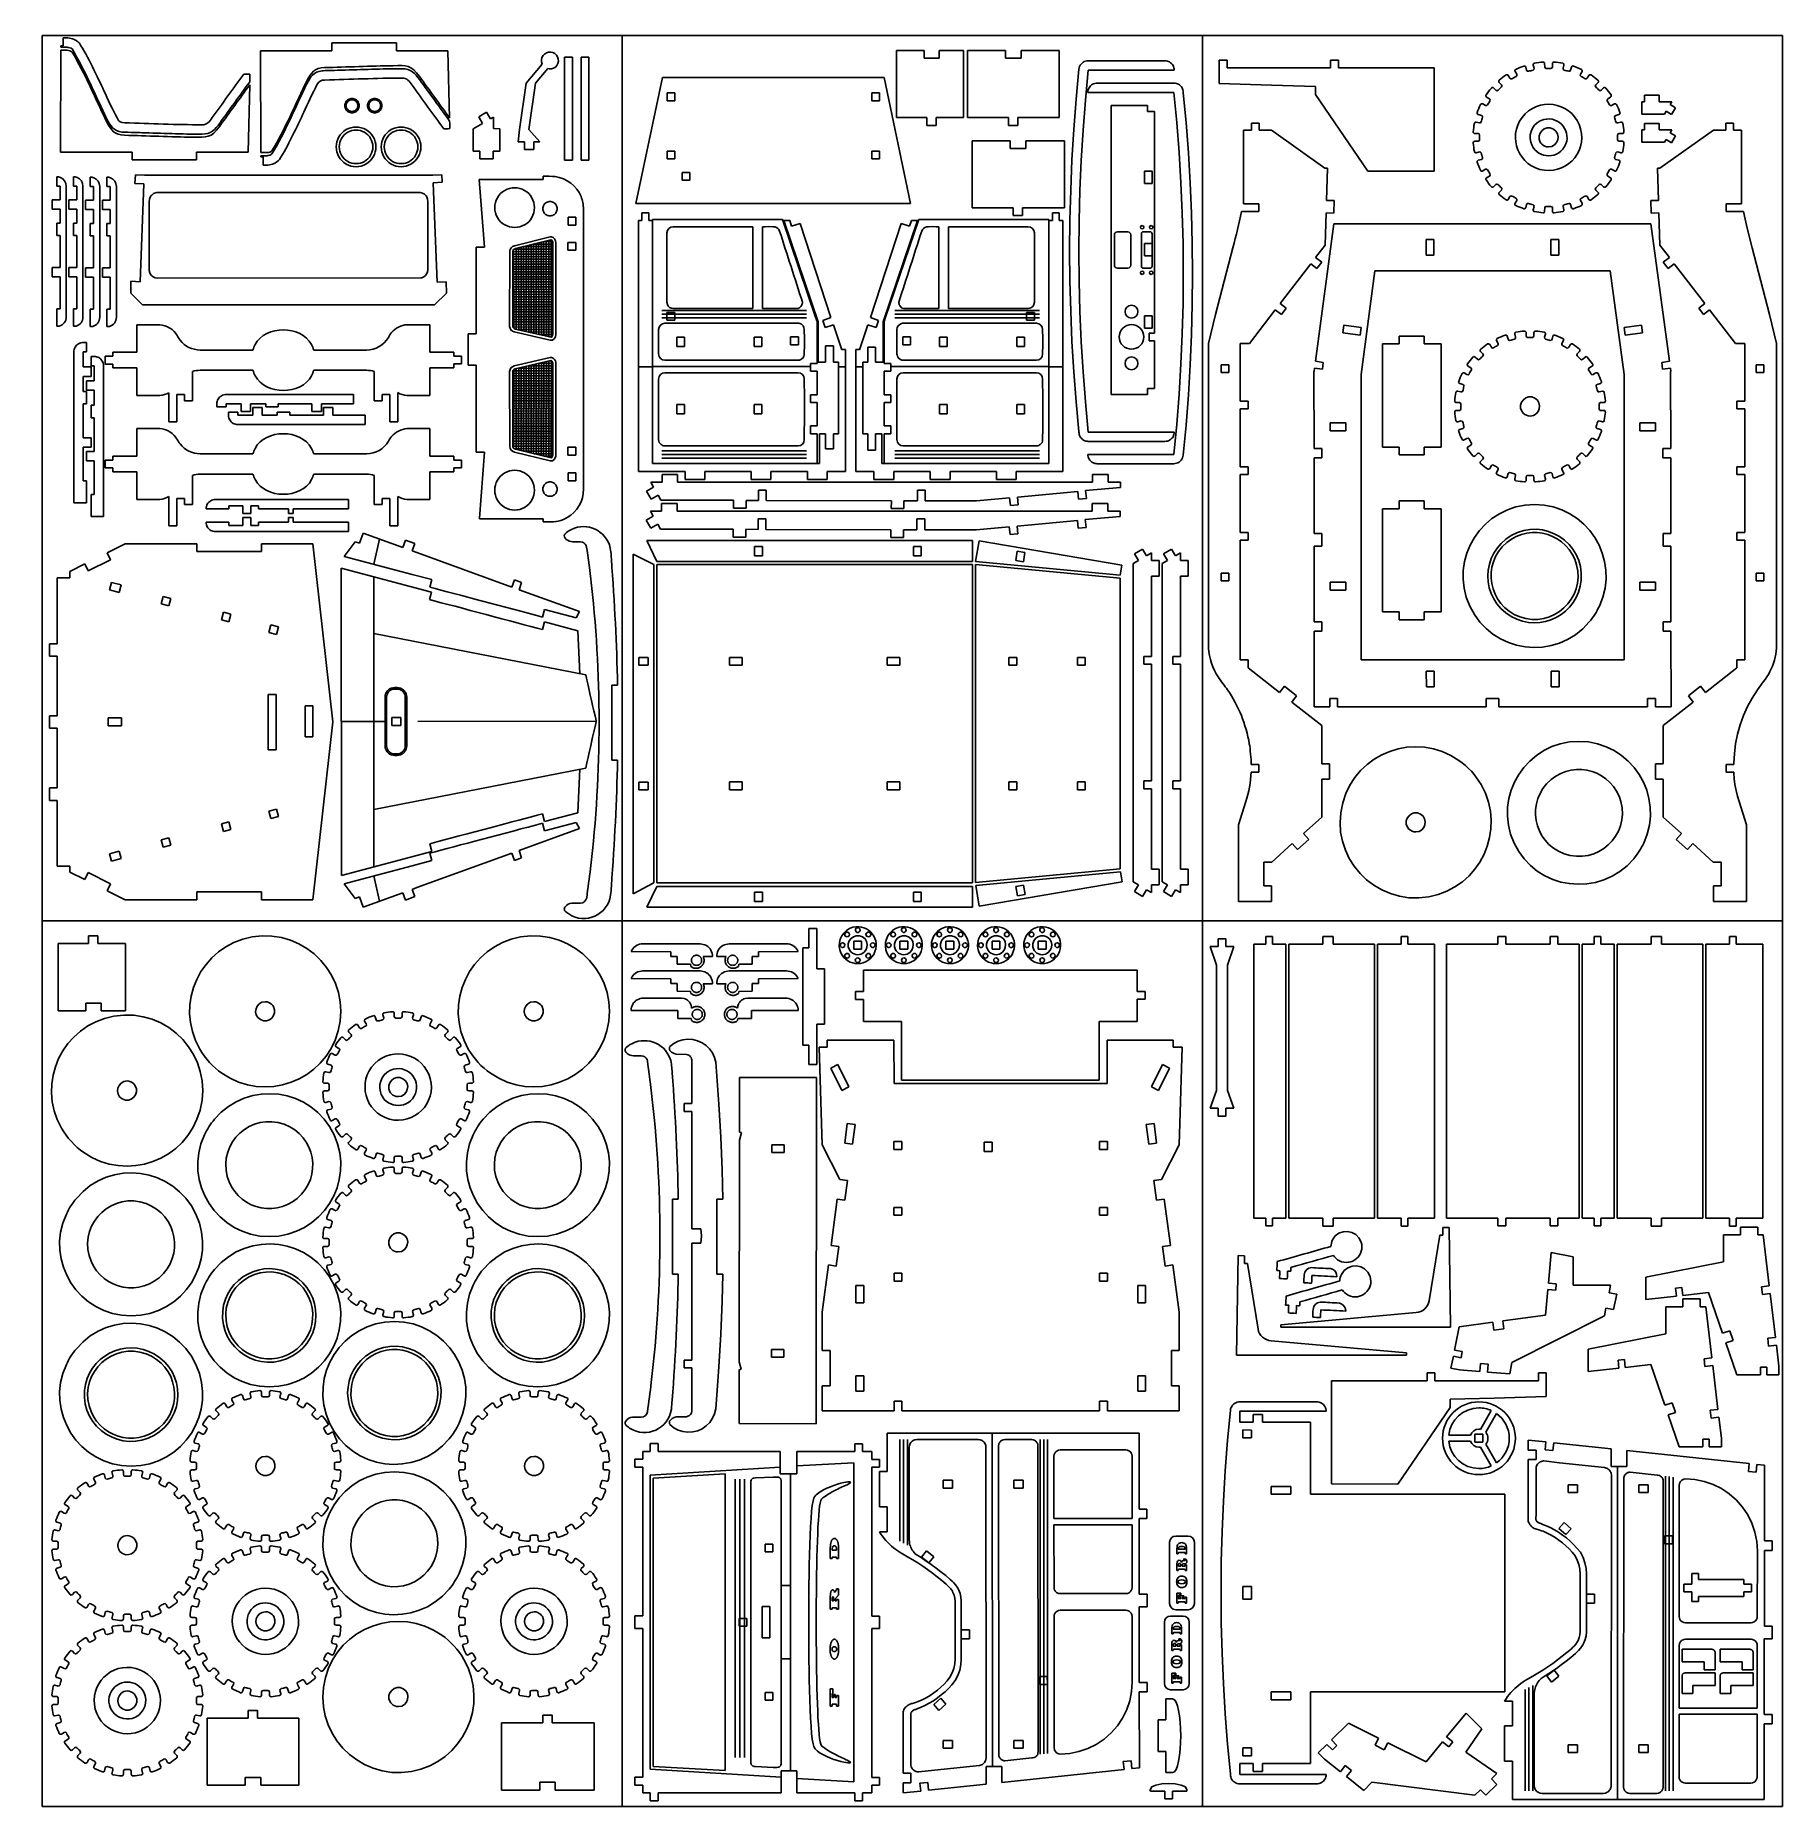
# Model space of a CAD drawing. Extents: x 827 to 1399, y 525 to 1105.
import ezdxf

# ---------------------------------------------------------------- set-up
doc = ezdxf.new("R2010")
doc.units = 0
doc.layers.get('0').update_dxf_attribs({"linetype": 'CONTINUOUS'})

msp = doc.modelspace()

# ---------------------------------------------------------------- linework, layer by layer
at = {"color": 5}
for p, q in [((829.465449, 1105.441268), (829.465449, 525.441268)), ((829.465449, 1105.441268), (1399.465449, 1105.441268)), ((1019.465449, 1105.441268), (1019.465449, 525.441268)), ((1209.465449, 1105.441268), (1209.465449, 525.441268)), ((1399.465449, 1105.441268), (1399.465449, 525.441268)), ((829.465449, 815.441268), (1399.465449, 815.441268)), ((829.465449, 525.441268), (1399.465449, 525.441268))]:
    msp.add_line(p, q, dxfattribs=at)
at = {"color": 3}
for p, q in [((924.407649, 1100.402168), (924.407049, 1102.997268)), ((924.407049, 1102.997268), (945.578249, 1102.997168)), ((945.578249, 1102.997168), (945.578049, 1100.399068)), ((835.602049, 1100.584768), (835.482949, 1067.199568)), ((901.079249, 1067.062468), (900.960149, 1100.447668)), ((900.960149, 1100.447668), (924.407649, 1100.402168)), ((945.578049, 1100.399068), (962.412449, 1100.447168)), ((962.412449, 1100.447168), (962.958749, 1078.376968)), ((993.034149, 1097.471868), (993.194049, 1098.179368)), ((993.062849, 1096.747068), (993.034149, 1097.471868)), ((993.278149, 1096.054368), (993.062849, 1096.747068)), ((993.194049, 1098.179368), (993.531549, 1098.821368)), ((993.531549, 1098.821368), (994.023749, 1099.354168)), ((994.023749, 1099.354168), (994.637049, 1099.741368)), ((994.637049, 1099.741368), (995.329749, 1099.956768)), ((995.329749, 1099.956768), (996.054449, 1099.985468)), ((996.054449, 1099.985468), (996.762049, 1099.825568)), ((996.762049, 1099.825568), (997.404049, 1099.488068)), ((997.404049, 1099.488068), (997.936849, 1098.995868)), ((997.936849, 1098.995868), (998.324049, 1098.382568)), ((998.408249, 1096.257568), (998.070749, 1095.615568)), ((998.324049, 1098.382568), (998.539449, 1097.689868)), ((998.568149, 1096.965068), (998.408249, 1096.257568)), ((998.539449, 1097.689868), (998.568149, 1096.965068)), ((1000.592449, 1098.337468), (1003.142449, 1098.337468)), ((1000.592449, 1064.595268), (1000.592449, 1098.337468)), ((1003.142449, 1098.337468), (1003.142449, 1064.595268)), ((1005.979949, 1098.337468), (1008.529949, 1098.337468)), ((1005.979949, 1064.595268), (1005.979949, 1098.337468)), ((1008.529949, 1098.337468), (1008.529949, 1064.595268)), ((1109.259849, 1078.537968), (1109.259849, 1100.537068)), ((1109.259849, 1100.537068), (1118.316949, 1100.537068)), ((1118.316949, 1100.537068), (1118.316949, 1097.987068)), ((1118.316949, 1097.987068), (1123.253549, 1097.987068)), ((1123.253549, 1097.987068), (1123.253549, 1100.537068)), ((1123.253549, 1100.537068), (1131.275849, 1100.537068)), ((1131.275849, 1100.537068), (1131.275849, 1078.537968)), ((1132.540549, 1078.537968), (1132.540549, 1100.537068)), ((1132.540549, 1100.537068), (1144.982449, 1100.536868)), ((1144.982449, 1100.536868), (1144.982449, 1097.986868)), ((1144.982449, 1097.986868), (1150.082449, 1097.986768)), ((1150.082449, 1097.986768), (1150.082549, 1100.536768)), ((1150.082549, 1100.536768), (1162.559149, 1100.537068)), ((1162.559149, 1100.537068), (1162.559149, 1078.537968)), ((1170.040649, 1096.359368), (1169.730349, 1096.034168)), ((1170.395349, 1096.635568), (1170.040649, 1096.359368)), ((1170.786649, 1096.856868), (1170.395349, 1096.635568)), ((1171.206149, 1097.018468), (1170.786649, 1096.856868)), ((1171.644749, 1097.116868), (1171.206149, 1097.018468)), ((1172.093049, 1097.149868), (1171.644749, 1097.116868)), ((1197.209449, 1097.149868), (1172.093049, 1097.149868)), ((1197.608849, 1097.123668), (1197.209449, 1097.149868)), ((1198.001349, 1097.045568), (1197.608849, 1097.123668)), ((1198.380349, 1096.916968), (1198.001349, 1097.045568)), ((1198.739349, 1096.739968), (1198.380349, 1096.916968)), ((1199.072049, 1096.517568), (1198.739349, 1096.739968)), ((1199.372949, 1096.253768), (1199.072049, 1096.517568)), ((1199.636849, 1095.952868), (1199.372949, 1096.253768)), ((1217.571549, 1097.359568), (1215.011549, 1097.359568)), ((1215.011549, 1097.359568), (1215.011749, 1089.658468)), ((1217.571649, 1094.809568), (1217.571549, 1097.359568)), ((1254.021249, 1097.360768), (1251.461149, 1097.360668)), ((1251.461149, 1097.360668), (1251.461249, 1094.810668)), ((1254.021349, 1094.810768), (1254.021249, 1097.360768)), ((1321.553849, 1095.162368), (1321.550249, 1096.229668)), ((1324.120849, 1096.229668), (1324.117349, 1095.162468)), ((987.988349, 1089.852768), (993.278149, 1096.054368)), ((995.064149, 1094.560768), (991.048449, 1089.852768)), ((995.547749, 1094.451468), (995.064149, 1094.560768)), ((996.272549, 1094.480168), (995.547749, 1094.451468)), ((996.965249, 1094.695468), (996.272549, 1094.480168)), ((997.578549, 1095.082768), (996.965249, 1094.695468)), ((998.070749, 1095.615568), (997.578549, 1095.082768)), ((1032.668249, 1091.687968), (1023.975549, 1050.402868)), ((1105.226449, 1091.687968), (1032.668249, 1091.687968)), ((1113.908949, 1050.402868), (1105.226449, 1091.687968)), ((1169.048749, 1094.396368), (1168.114349, 1084.520068)), ((1169.126549, 1094.839068), (1169.048749, 1094.396368)), ((1169.268249, 1095.265768), (1169.126549, 1094.839068)), ((1169.470949, 1095.666968), (1169.268249, 1095.265768)), ((1169.730349, 1096.034168), (1169.470949, 1095.666968)), ((1171.158649, 1084.239468), (1172.093049, 1094.090268)), ((1172.093049, 1094.090268), (1200.269549, 1094.090268)), ((1199.859249, 1095.620068), (1199.636849, 1095.952868)), ((1200.036249, 1095.261068), (1199.859249, 1095.620068)), ((1200.164849, 1094.882168), (1200.036249, 1095.261068)), ((1200.242949, 1094.489568), (1200.164849, 1094.882168)), ((1200.269549, 1094.090268), (1200.242949, 1094.489568)), ((1251.461249, 1094.810668), (1217.571649, 1094.809568)), ((1285.372849, 1094.811668), (1254.021349, 1094.810768)), ((1285.373849, 1061.011668), (1285.372849, 1094.811668)), ((1310.169349, 1091.425068), (1309.632549, 1092.347468)), ((1311.858849, 1093.632768), (1312.389349, 1092.706668)), ((1315.615649, 1094.043068), (1315.335849, 1095.072968)), ((1317.818749, 1095.738568), (1318.091649, 1094.706568)), ((1327.579449, 1094.706568), (1327.852249, 1095.738568)), ((1330.335249, 1095.073168), (1330.055449, 1094.043068)), ((1331.277149, 1095.312768), (1330.980549, 1095.414868)), ((1333.565949, 1094.319068), (1331.313749, 1095.298568)), ((1333.281749, 1092.706768), (1333.800449, 1093.612068)), ((1336.038449, 1092.347468), (1335.501649, 1091.425068)), ((896.935249, 1067.200068), (897.481549, 1089.270268)), ((985.838549, 1074.601368), (987.988349, 1089.852768)), ((991.048449, 1089.852768), (988.898549, 1074.601368)), ((1171.992149, 1087.186568), (1171.965949, 1086.787168)), ((1171.965949, 1086.787168), (1200.142449, 1086.787168)), ((1172.070249, 1087.579168), (1171.992149, 1087.186568)), ((1172.198949, 1087.958168), (1172.070249, 1087.579168)), ((1172.375949, 1088.317168), (1172.198949, 1087.958168)), ((1172.598349, 1088.649968), (1172.375949, 1088.317168)), ((1172.862249, 1088.950868), (1172.598349, 1088.649968)), ((1173.163149, 1089.214868), (1172.862249, 1088.950868)), ((1173.496049, 1089.437168), (1173.163149, 1089.214868)), ((1173.855049, 1089.614268), (1173.496049, 1089.437168)), ((1174.234049, 1089.742868), (1173.855049, 1089.614268)), ((1174.626649, 1089.820968), (1174.234049, 1089.742868)), ((1175.026049, 1089.847168), (1174.626649, 1089.820968)), ((1200.142449, 1089.847168), (1175.026049, 1089.847168)), ((1200.541849, 1089.820968), (1200.142449, 1089.847168)), ((1200.142449, 1086.787168), (1201.076849, 1076.936368)), ((1200.934449, 1089.742868), (1200.541849, 1089.820968)), ((1201.313449, 1089.614268), (1200.934449, 1089.742868)), ((1201.672449, 1089.437168), (1201.313449, 1089.614268)), ((1202.005249, 1089.214868), (1201.672449, 1089.437168)), ((1202.306249, 1088.950868), (1202.005249, 1089.214868)), ((1202.570149, 1088.649968), (1202.306249, 1088.950868)), ((1202.792549, 1088.317168), (1202.570149, 1088.649968)), ((1202.969549, 1087.958168), (1202.792549, 1088.317168)), ((1203.098249, 1087.579168), (1202.969549, 1087.958168)), ((1203.176349, 1087.186568), (1203.098249, 1087.579168)), ((1203.202549, 1086.787168), (1203.176349, 1087.186568)), ((1203.202449, 1086.620668), (1203.202549, 1086.787168)), ((1204.121149, 1076.910868), (1203.202449, 1086.620668)), ((1215.011749, 1089.658468), (1232.070149, 1089.140468)), ((1232.070149, 1089.140468), (1246.463749, 1088.737368)), ((1246.463749, 1088.737368), (1246.463549, 1086.101568)), ((1246.463549, 1086.101568), (1263.642549, 1061.006468)), ((1302.537849, 1085.252868), (1303.460349, 1084.716168)), ((1305.586249, 1087.486568), (1304.829049, 1088.238768)), ((1306.646649, 1090.056368), (1307.398849, 1089.299168)), ((1338.272249, 1089.299168), (1339.024449, 1090.056468)), ((1340.841949, 1088.238668), (1340.084849, 1087.486568)), ((1342.210749, 1084.716168), (1343.133149, 1085.252768)), ((1359.000225, 1085.846361), (1354.240325, 1085.845861)), ((1354.240325, 1085.845861), (1354.240525, 1083.720861)), ((1359.000525, 1083.721461), (1359.000225, 1085.846361)), ((975.025049, 1080.302668), (972.472749, 1078.829168)), ((972.472749, 1078.829168), (973.747749, 1076.620668)), ((976.300049, 1078.094268), (975.025049, 1080.302668)), ((1168.114349, 1084.520068), (1167.349449, 1074.629168)), ((1170.393749, 1074.374168), (1171.158649, 1084.239468)), ((1299.812449, 1079.549468), (1300.842349, 1079.269868)), ((1302.178749, 1082.496168), (1301.252549, 1083.026768)), ((1344.418549, 1083.026768), (1343.492349, 1082.496168)), ((1344.828749, 1079.269868), (1345.858649, 1079.549468)), ((1354.240525, 1083.720861), (1353.390625, 1083.720761)), ((1353.390625, 1083.720761), (1353.391025, 1079.692661)), ((1353.391025, 1079.692661), (1360.767425, 1079.693561)), ((1363.144925, 1083.721961), (1359.000525, 1083.721461)), ((1360.767425, 1079.693561), (1361.308225, 1080.609761)), ((1361.308225, 1080.609761), (1363.138225, 1079.529661)), ((1362.604225, 1082.805761), (1363.144925, 1083.721961)), ((1364.434325, 1081.725761), (1362.604225, 1082.805761)), ((1363.138225, 1079.529661), (1364.434325, 1081.725761)), ((973.747749, 1076.620668), (970.687649, 1074.854068)), ((970.687649, 1074.854068), (970.687649, 1067.557168)), ((977.352149, 1078.701668), (976.300049, 1078.094268)), ((977.352149, 1075.007468), (977.352149, 1078.701668)), ((979.360049, 1074.814568), (977.352149, 1075.007468)), ((979.360049, 1067.557168), (979.360049, 1074.814568)), ((985.382149, 1070.596068), (985.838549, 1074.601368)), ((988.898549, 1074.601368), (992.522249, 1070.596068)), ((1119.173449, 1078.537968), (1109.259849, 1078.537968)), ((1119.173449, 1075.987968), (1119.173449, 1078.537968)), ((1122.233449, 1075.987968), (1119.173449, 1075.987968)), ((1131.275849, 1078.537968), (1122.233449, 1078.537968)), ((1122.233449, 1078.537968), (1122.233449, 1075.987968)), ((1146.002449, 1078.537968), (1132.540549, 1078.537968)), ((1146.002449, 1075.987868), (1146.002449, 1078.537968)), ((1149.062549, 1075.987868), (1146.002449, 1075.987868)), ((1162.559149, 1078.537968), (1149.062549, 1078.537968)), ((1149.062549, 1078.537968), (1149.062549, 1075.987868)), ((1167.349449, 1074.629168), (1166.754249, 1064.726668)), ((1169.798549, 1064.497168), (1170.393749, 1074.374168)), ((1201.076849, 1076.936368), (1201.841849, 1067.071068)), ((1204.886049, 1067.019968), (1204.121149, 1076.910868)), ((1225.499849, 1074.407368), (1222.949849, 1074.407268)), ((1222.949849, 1074.407268), (1222.951149, 1050.330268)), ((1225.501449, 1076.723868), (1225.499849, 1074.407368)), ((1228.081649, 1076.723868), (1225.501449, 1076.723868)), ((1228.079949, 1074.407368), (1228.081649, 1076.723868)), ((1232.067649, 1074.408068), (1228.079949, 1074.407368)), ((1249.615949, 1062.011168), (1232.067649, 1074.408068)), ((1298.655849, 1073.335168), (1299.723049, 1073.331668)), ((1300.178949, 1076.793868), (1299.147049, 1077.066668)), ((1346.524049, 1077.066668), (1345.492149, 1076.793868)), ((1345.948149, 1073.331668), (1347.015249, 1073.335168)), ((1354.240525, 1074.509661), (1353.390625, 1074.509561)), ((1353.390625, 1074.509561), (1353.391025, 1070.481461)), ((1359.000225, 1076.635161), (1354.240325, 1076.634661)), ((1354.240325, 1076.634661), (1354.240525, 1074.509661)), ((1359.000525, 1074.510261), (1359.000225, 1076.635161)), ((1363.144925, 1074.510761), (1359.000525, 1074.510261)), ((1359.313949, 1062.011168), (1376.862249, 1074.408068)), ((1362.604225, 1073.594561), (1363.144925, 1074.510761)), ((1364.434325, 1072.514561), (1362.604225, 1073.594561)), ((1376.862249, 1074.408068), (1380.849949, 1074.407368)), ((1380.849949, 1074.407368), (1380.848249, 1076.723868)), ((1380.848249, 1076.723868), (1383.428449, 1076.723868)), ((1383.428449, 1076.723868), (1383.430049, 1074.407368)), ((1383.430049, 1074.407368), (1385.980049, 1074.407268)), ((1385.980049, 1074.407268), (1385.978749, 1050.330268)), ((835.482949, 1067.199568), (858.930449, 1067.245068)), ((858.930449, 1067.245068), (858.929849, 1064.649968)), ((880.100849, 1067.248168), (896.935249, 1067.200068)), ((880.101049, 1064.650068), (880.100849, 1067.248168)), ((970.687649, 1067.557168), (972.855749, 1067.557168)), ((972.855749, 1067.557168), (972.855749, 1065.007168)), ((977.191949, 1067.557168), (979.360049, 1067.557168)), ((977.191949, 1065.007168), (977.191949, 1067.557168)), ((987.422149, 1070.596068), (985.382149, 1070.596068)), ((987.422149, 1068.045968), (987.422149, 1070.596068)), ((990.482149, 1068.045968), (987.422149, 1068.045968)), ((992.522249, 1070.596068), (990.482149, 1070.596068)), ((990.482149, 1070.596068), (990.482149, 1068.045968)), ((1134.018749, 1048.971468), (1134.018749, 1070.970668)), ((1134.018749, 1070.970668), (1146.501449, 1070.970468)), ((1146.501449, 1070.970468), (1146.501349, 1068.420368)), ((1146.501349, 1068.420368), (1151.601449, 1068.420368)), ((1151.601449, 1068.420368), (1151.601549, 1070.970368)), ((1151.601549, 1070.970368), (1164.347449, 1070.970568)), ((1164.347449, 1070.970568), (1164.347449, 1048.971468)), ((1299.723149, 1070.768268), (1298.655849, 1070.764668)), ((1299.147049, 1067.033268), (1300.178849, 1067.306068)), ((1345.492249, 1067.306068), (1346.524049, 1067.033268)), ((1347.015249, 1070.764668), (1345.948049, 1070.768268)), ((1353.391025, 1070.481461), (1360.767425, 1070.482361)), ((1360.767425, 1070.482361), (1361.308225, 1071.398561)), ((1361.308225, 1071.398561), (1363.138225, 1070.318461)), ((1363.138225, 1070.318461), (1364.434325, 1072.514561)), ((858.929849, 1064.649968), (880.101049, 1064.650068)), ((972.855749, 1065.007168), (977.191949, 1065.007168)), ((1003.142449, 1064.595268), (1000.592449, 1064.595268)), ((1008.529949, 1064.595268), (1005.979949, 1064.595268)), ((1166.754249, 1064.726668), (1166.329049, 1054.815368)), ((1169.373249, 1054.611368), (1169.798549, 1064.497168)), ((1201.841849, 1067.071068), (1202.436949, 1057.194068)), ((1205.481249, 1057.117368), (1204.886049, 1067.019968)), ((1250.409949, 1062.011168), (1249.615949, 1062.011168)), ((1250.077149, 1051.417168), (1250.409949, 1062.011168)), ((1300.842449, 1064.830068), (1299.812449, 1064.550268)), ((1301.252449, 1061.073068), (1302.178549, 1061.603668)), ((1343.492349, 1061.603768), (1344.418549, 1061.073168)), ((1345.858649, 1064.550268), (1344.828649, 1064.830068)), ((1358.852749, 1051.417168), (1358.519949, 1062.011168)), ((1358.519949, 1062.011168), (1359.313949, 1062.011168)), ((860.025149, 1059.832568), (859.901749, 1056.917768)), ((859.901749, 1056.917768), (862.857849, 1056.796368)), ((862.982049, 1059.709168), (860.025149, 1059.832568)), ((862.857849, 1056.796368), (861.549949, 1024.799368)), ((957.406849, 1059.709168), (862.982049, 1059.709168)), ((960.365549, 1059.836068), (957.406849, 1059.709168)), ((957.516949, 1057.210968), (960.472749, 1057.337868)), ((957.641949, 1054.298268), (957.516949, 1057.210968)), ((960.472749, 1057.337868), (960.365549, 1059.836068)), ((993.572149, 1058.290368), (972.652649, 1058.290368)), ((972.652649, 1058.290368), (974.350849, 1036.141568)), ((993.572149, 1059.300768), (993.572149, 1058.290368)), ((1202.436949, 1057.194068), (1202.862249, 1047.308268)), ((1205.906549, 1047.206168), (1205.481249, 1057.117368)), ((1263.642549, 1061.006468), (1285.373849, 1061.011668)), ((1303.460349, 1059.383668), (1302.537849, 1058.846968)), ((1304.829049, 1055.861068), (1305.586249, 1056.613268)), ((1340.084849, 1056.613268), (1340.841949, 1055.861168)), ((1343.133149, 1058.847068), (1342.210749, 1059.383668)), ((958.869049, 1024.672168), (957.641949, 1054.298268)), ((1023.975549, 1050.402868), (1113.908949, 1050.402868)), ((1166.329049, 1054.815368), (1166.073849, 1044.898268)), ((1169.118049, 1044.719668), (1169.373249, 1054.611368)), ((1222.951149, 1050.330268), (1227.909849, 1050.330568)), ((1227.909849, 1050.330568), (1227.909949, 1047.778568)), ((1252.625849, 1051.337168), (1250.077149, 1051.417168)), ((1252.497749, 1047.259068), (1252.625849, 1051.337168)), ((1307.398849, 1054.800768), (1306.646549, 1054.043368)), ((1309.632549, 1051.752268), (1310.169249, 1052.674768)), ((1312.389349, 1051.393168), (1311.858849, 1050.467068)), ((1315.335949, 1049.026668), (1315.615649, 1050.056868)), ((1330.055449, 1050.056968), (1330.335249, 1049.026868)), ((1333.812449, 1050.467068), (1333.281749, 1051.393168)), ((1335.501749, 1052.674768), (1336.038349, 1051.752368)), ((1339.024449, 1054.043368), (1338.272249, 1054.800668)), ((1356.304049, 1051.337168), (1358.852749, 1051.417168)), ((1356.432149, 1047.259068), (1356.304049, 1051.337168)), ((1381.020049, 1050.330568), (1381.019949, 1047.778568)), ((1385.978749, 1050.330268), (1381.020049, 1050.330568)), ((1006.799349, 956.816868), (1006.799349, 1048.590668)), ((1024.806549, 1044.831268), (1024.805349, 996.906868)), ((1025.942549, 1044.831168), (1024.806549, 1044.831268)), ((1025.942649, 1047.391268), (1025.942549, 1044.831168)), ((1028.214849, 1047.391268), (1025.942649, 1047.391268)), ((1028.214749, 1044.831168), (1028.214849, 1047.391268)), ((1029.350849, 1044.831068), (1028.214749, 1044.831168)), ((1029.363149, 1045.118368), (1029.348049, 965.302868)), ((1029.349249, 996.906668), (1029.350849, 1044.831068)), ((1071.977349, 1045.110068), (1029.363149, 1045.118368)), ((1082.808249, 1013.224068), (1071.977349, 1045.110068)), ((1074.339349, 1044.830068), (1072.395749, 1044.830168)), ((1072.395749, 1044.830168), (1083.672749, 1011.639868)), ((1074.952049, 1042.952068), (1074.339349, 1044.830068)), ((1116.148749, 1044.830168), (1104.871749, 1011.639868)), ((1105.736249, 1013.223168), (1116.567149, 1045.109168)), ((1113.592449, 1042.952068), (1114.205149, 1044.830068)), ((1114.205149, 1044.830068), (1116.148749, 1044.830168)), ((1116.567149, 1045.109168), (1159.181349, 1045.117468)), ((1147.521449, 1048.971468), (1134.018749, 1048.971468)), ((1147.521449, 1046.421468), (1147.521449, 1048.971468)), ((1150.581449, 1046.421468), (1147.521449, 1046.421468)), ((1164.347449, 1048.971468), (1150.581449, 1048.971468)), ((1150.581449, 1048.971468), (1150.581449, 1046.421468)), ((1159.181349, 1045.117468), (1159.196449, 965.301968)), ((1159.193649, 1044.831068), (1160.329749, 1044.831168)), ((1159.195249, 996.906668), (1159.193649, 1044.831068)), ((1160.329749, 1044.831168), (1160.329649, 1047.391268)), ((1160.329649, 1047.391268), (1162.601849, 1047.391268)), ((1162.601849, 1047.391268), (1162.601949, 1044.831168)), ((1162.601949, 1044.831168), (1163.737949, 1044.831268)), ((1163.737949, 1044.831268), (1163.739149, 996.906868)), ((1166.073849, 1044.898268), (1165.988749, 1034.978168)), ((1169.033049, 1034.825168), (1169.118049, 1044.719668)), ((1202.862249, 1047.308268), (1203.117449, 1037.416568)), ((1206.161749, 1037.288968), (1205.906549, 1047.206168)), ((1227.909949, 1047.778568), (1222.220749, 1047.778468)), ((1249.616249, 1036.745168), (1249.949049, 1047.339168)), ((1249.949049, 1047.339168), (1252.497749, 1047.259068)), ((1318.091649, 1049.393368), (1317.818749, 1048.361368)), ((1321.550249, 1047.870168), (1321.553849, 1048.937568)), ((1324.117349, 1048.937468), (1324.120849, 1047.870168)), ((1327.852249, 1048.361368), (1327.579349, 1049.393368)), ((1358.980849, 1047.339168), (1356.432149, 1047.259068)), ((1359.313649, 1036.745168), (1358.980849, 1047.339168)), ((1381.019949, 1047.778568), (1386.709149, 1047.778468)), ((1386.709149, 1047.778468), (1387.208549, 1045.241968)), ((1387.208549, 1045.241968), (1387.867549, 1042.306668)), ((1077.694349, 1043.846568), (1074.952049, 1042.952068)), ((1087.787749, 1013.015168), (1077.694349, 1043.846568)), ((1100.756749, 1013.015168), (1110.850149, 1043.846568)), ((1110.850149, 1043.846568), (1113.592449, 1042.952068)), ((1246.515249, 998.719068), (1252.496049, 1043.725468)), ((1252.496049, 1043.725468), (1356.363849, 1043.722468)), ((1356.363849, 1043.722468), (1362.408549, 998.719068)), ((1387.867549, 1042.306668), (1389.467449, 1035.899168)), ((974.350849, 1036.141568), (971.635649, 1036.141568)), ((971.635649, 1036.141568), (971.635649, 1007.667368)), ((1165.988749, 1034.978168), (1166.073849, 1025.058168)), ((1169.118049, 1024.930568), (1169.033049, 1034.825168)), ((1203.117449, 1037.416568), (1203.202549, 1027.521968)), ((1206.246749, 1027.368968), (1206.161749, 1037.288968)), ((1219.462449, 1035.899168), (1213.790549, 1014.018168)), ((1246.504249, 1032.704668), (1249.616249, 1036.745168)), ((1248.524549, 1031.148668), (1246.504249, 1032.704668)), ((1362.425649, 1032.704668), (1359.313649, 1036.745168)), ((1360.405349, 1031.148668), (1362.425649, 1032.704668)), ((1389.467449, 1035.899168), (1395.139349, 1014.018168)), ((1203.202549, 1027.521968), (1203.117449, 1017.627468)), ((1206.161749, 1017.448868), (1206.246749, 1027.368968)), ((1234.906449, 1017.646268), (1244.948249, 1030.684368)), ((1244.948249, 1030.684368), (1246.968549, 1029.128368)), ((1246.968549, 1029.128368), (1248.524549, 1031.148668)), ((1265.937449, 1028.389468), (1261.416549, 994.358768)), ((1342.966249, 1028.389468), (1265.937449, 1028.389468)), ((1347.536049, 994.356968), (1342.966249, 1028.389468)), ((1361.961349, 1029.128368), (1360.405349, 1031.148668)), ((1363.981649, 1030.684368), (1361.961349, 1029.128368)), ((1374.023449, 1017.646268), (1363.981649, 1030.684368)), ((858.590549, 1024.918668), (858.514649, 1023.772868)), ((858.514649, 1023.772868), (858.514649, 1021.086068)), ((858.514649, 1021.086068), (862.394849, 1017.205868)), ((861.549949, 1024.799368), (858.590549, 1024.918668)), ((957.989449, 1017.205968), (961.869649, 1021.086068)), ((961.825449, 1024.799468), (958.869049, 1024.672168)), ((961.869649, 1021.086068), (961.825449, 1024.799468)), ((1166.073849, 1025.058168), (1166.329049, 1015.140968)), ((1169.373249, 1015.038868), (1169.118049, 1024.930568)), ((862.394849, 1017.205868), (957.989449, 1017.205968)), ((1166.329049, 1015.140968), (1166.754249, 1005.229768)), ((1169.798549, 1005.153068), (1169.373249, 1015.038868)), ((1203.117449, 1017.627468), (1202.862249, 1007.735768)), ((1205.906549, 1007.531768), (1206.161749, 1017.448868)), ((1224.864649, 1004.608068), (1233.350449, 1015.625968)), ((1233.350449, 1015.625968), (1235.370749, 1014.069968)), ((1236.926749, 1016.090268), (1234.906449, 1017.646268)), ((1235.370749, 1014.069968), (1236.926749, 1016.090268)), ((1372.003149, 1016.090268), (1374.023449, 1017.646268)), ((1373.559149, 1014.069968), (1372.003149, 1016.090268)), ((1375.579449, 1015.625968), (1373.559149, 1014.069968)), ((1384.065249, 1004.608068), (1375.579449, 1015.625968)), ((1083.291449, 1011.801668), (1082.808249, 1013.224068)), ((1083.288649, 998.030868), (1083.291449, 1011.801668)), ((1083.672749, 1011.639868), (1083.672349, 998.405468)), ((1085.138449, 1012.134168), (1087.787749, 1013.015168)), ((1085.933649, 1009.775768), (1085.138449, 1012.134168)), ((1088.672549, 1010.672368), (1085.933649, 1009.775768)), ((1091.356149, 1002.473968), (1088.672549, 1010.672368)), ((1097.188349, 1002.473968), (1099.871949, 1010.672368)), ((1099.871949, 1010.672368), (1102.610849, 1009.775768)), ((1103.406049, 1012.134168), (1100.756749, 1013.015168)), ((1102.610849, 1009.775768), (1103.406049, 1012.134168)), ((1104.871749, 1011.639868), (1104.872149, 998.405468)), ((1105.253049, 1011.800768), (1105.736249, 1013.223168)), ((1105.255849, 998.029968), (1105.253049, 1011.800768)), ((1213.790549, 1014.018168), (1211.464449, 1004.607968)), ((1395.139349, 1014.018168), (1397.465449, 1004.607968)), ((840.313349, 1003.321668), (840.536549, 1003.655668)), ((840.536549, 1003.655668), (840.801349, 1003.957668)), ((840.801349, 1003.957668), (841.103249, 1004.222568)), ((841.103249, 1004.222568), (841.437249, 1004.445668)), ((841.437249, 1004.445668), (841.797449, 1004.623368)), ((841.797449, 1004.623368), (842.177749, 1004.752468)), ((842.177749, 1004.752468), (842.571649, 1004.830868)), ((842.571649, 1004.830868), (842.972449, 1004.857068)), ((842.972449, 1004.857068), (843.995249, 1004.857268)), ((843.995249, 1004.857268), (843.995349, 1001.786268)), ((971.635649, 1007.667368), (968.968749, 1007.667368)), ((968.968749, 1007.667368), (968.968749, 997.467268)), ((1086.089549, 999.983268), (1086.089549, 1003.810268)), ((1086.089549, 1003.810268), (1088.639549, 1003.810268)), ((1088.639549, 1003.810268), (1088.639549, 999.983168)), ((1166.754249, 1005.229768), (1167.349449, 995.327168)), ((1170.393749, 995.276068), (1169.798549, 1005.153068)), ((1202.862249, 1007.735768), (1202.436949, 997.849968)), ((1205.481249, 997.620468), (1205.906549, 1007.531768)), ((1211.464449, 1004.607968), (1211.465449, 904.788868)), ((1221.868049, 985.677468), (1221.867949, 1004.608168)), ((1221.867949, 1004.608168), (1224.864649, 1004.608068)), ((1387.061949, 1004.608168), (1384.065249, 1004.608068)), ((1387.061849, 985.677468), (1387.061949, 1004.608168)), ((1397.465449, 1004.607968), (1397.464449, 904.788868)), ((839.901949, 952.411868), (839.902049, 1001.786268)), ((839.902049, 1001.786268), (839.928249, 1002.187068)), ((839.928249, 1002.187068), (840.006649, 1002.581068)), ((840.006649, 1002.581068), (840.135749, 1002.961468)), ((840.135749, 1002.961468), (840.313349, 1003.321668)), ((842.972449, 1001.786268), (842.972249, 996.864168)), ((843.995349, 1001.786268), (842.972449, 1001.786268)), ((845.517949, 1000.342868), (845.517849, 997.271868)), ((846.540749, 1000.342668), (845.517949, 1000.342868)), ((846.941549, 1000.316468), (846.540749, 1000.342668)), ((847.335449, 1000.238068), (846.941549, 1000.316468)), ((847.715749, 1000.108968), (847.335449, 1000.238068)), ((848.075949, 999.931268), (847.715749, 1000.108968)), ((848.409949, 999.708168), (848.075949, 999.931268)), ((848.711849, 999.443268), (848.409949, 999.708168)), ((848.976649, 999.141268), (848.711849, 999.443268)), ((849.199849, 998.807268), (848.976649, 999.141268)), ((849.377449, 998.447068), (849.199849, 998.807268)), ((849.506549, 998.066668), (849.377449, 998.447068)), ((849.584949, 997.672668), (849.506549, 998.066668)), ((849.611149, 997.271868), (849.584949, 997.672668)), ((1081.146649, 995.472168), (1081.147149, 998.031068)), ((1081.147149, 998.031068), (1083.288649, 998.030868)), ((1083.672349, 998.405468), (1086.080349, 998.405368)), ((1086.080349, 998.405368), (1086.080349, 999.983268)), ((1086.080349, 999.983268), (1086.089549, 999.983268)), ((1088.639549, 999.983168), (1088.640449, 999.983168)), ((1088.640449, 999.983168), (1088.640449, 998.405368)), ((1088.640449, 998.405368), (1090.283949, 998.405368)), ((1090.283949, 998.405368), (1090.283849, 996.905368)), ((1091.548249, 1002.536868), (1091.356149, 1002.473968)), ((1092.553749, 1002.536868), (1091.548249, 1002.536868)), ((1092.553549, 996.905368), (1092.553749, 1002.536868)), ((1095.990949, 996.905368), (1095.990749, 1002.536868)), ((1095.990749, 1002.536868), (1096.996249, 1002.536868)), ((1096.996249, 1002.536868), (1097.188349, 1002.473968)), ((1099.904049, 998.405368), (1098.260549, 998.405368)), ((1098.260549, 998.405368), (1098.260649, 996.905368)), ((1102.454049, 1003.364068), (1099.904049, 1003.364068)), ((1099.904049, 1003.364068), (1099.904049, 999.983168)), ((1099.904049, 999.983168), (1099.904049, 998.405368)), ((1102.454049, 999.983268), (1102.454049, 1003.364068)), ((1102.464149, 999.983268), (1102.454049, 999.983268)), ((1102.464149, 998.405368), (1102.464149, 999.983268)), ((1104.872149, 998.405468), (1102.464149, 998.405368)), ((1107.397349, 998.030168), (1105.255849, 998.029968)), ((1107.397849, 995.471268), (1107.397349, 998.030168)), ((1202.436949, 997.849968), (1201.841849, 987.972968)), ((1204.886049, 987.717968), (1205.481249, 997.620468)), ((1249.050449, 998.381068), (1246.515249, 998.719068)), ((1248.750349, 996.123168), (1249.050449, 998.381068)), ((1362.408549, 998.719068), (1359.873849, 998.381068)), ((1359.873849, 998.381068), (1360.177149, 996.123168)), ((845.530649, 993.792968), (842.971849, 993.793168)), ((842.971849, 993.793168), (842.972049, 988.870968)), ((842.972249, 996.864168), (845.531049, 996.863968)), ((846.540949, 992.349768), (843.982149, 992.349568)), ((843.982149, 992.349568), (843.982549, 989.278568)), ((845.517849, 997.271868), (846.540749, 997.271868)), ((845.531049, 996.863968), (845.530649, 993.792968)), ((846.540749, 997.271868), (846.540949, 992.349768)), ((849.611249, 947.897468), (849.611149, 997.271868)), ((878.714449, 995.386768), (878.714449, 985.825168)), ((938.257149, 985.825168), (938.257149, 995.389868)), ((968.968749, 997.467268), (971.635649, 997.467268)), ((971.635649, 997.467268), (971.635649, 968.992968)), ((1024.805349, 996.906868), (1024.803649, 962.627568)), ((1029.348049, 965.302868), (1029.349249, 996.906668)), ((1083.288149, 995.471968), (1081.146649, 995.472168)), ((1083.286549, 987.795268), (1083.288149, 995.471968)), ((1090.283849, 996.905368), (1090.283149, 974.966368)), ((1092.552449, 962.626568), (1092.553549, 996.905368)), ((1095.992049, 962.626568), (1095.990949, 996.905368)), ((1098.260649, 996.905368), (1098.261349, 974.966368)), ((1105.256349, 995.471068), (1107.397849, 995.471268)), ((1105.257949, 987.794368), (1105.256349, 995.471068)), ((1159.196449, 965.302868), (1159.195249, 996.906668)), ((1163.739149, 996.906868), (1163.740849, 962.627568)), ((1167.349449, 995.327168), (1168.114349, 985.436268)), ((1171.158649, 985.410768), (1170.393749, 995.276068)), ((1246.013949, 970.192868), (1245.999949, 995.377268)), ((1245.999949, 995.377268), (1246.071149, 995.377268)), ((1246.071149, 995.377268), (1246.215149, 996.461168)), ((1246.215149, 996.461168), (1248.750349, 996.123168)), ((1261.416549, 994.358768), (1261.474849, 900.936968)), ((1347.631749, 900.936968), (1347.536049, 994.356968)), ((1360.177149, 996.123168), (1362.711849, 996.461168)), ((1362.711849, 996.461168), (1362.857749, 995.374268)), ((1362.857749, 995.374268), (1362.792249, 995.374268)), ((1362.792249, 995.374268), (1362.849049, 970.192868)), ((842.972049, 988.870968), (843.995049, 988.871068)), ((843.982549, 989.278568), (846.541349, 989.278768)), ((843.995049, 988.871068), (843.995049, 984.757768)), ((846.541349, 989.278768), (846.541149, 984.356568)), ((871.014149, 978.852068), (871.014149, 988.445868)), ((876.147449, 987.825168), (873.581149, 987.825168)), ((873.581149, 987.825168), (873.581149, 978.852068)), ((876.147449, 985.825168), (876.147449, 987.825168)), ((886.957649, 985.987268), (887.135249, 986.347468)), ((887.135249, 986.347468), (887.358449, 986.681468)), ((887.358449, 986.681468), (887.623349, 986.983368)), ((887.623349, 986.983368), (887.925349, 987.248268)), ((887.925349, 987.248268), (888.259349, 987.471368)), ((888.259349, 987.471368), (888.619549, 987.649068)), ((888.619549, 987.649068), (888.999949, 987.778168)), ((888.999949, 987.778168), (889.393949, 987.856568)), ((889.393949, 987.856568), (889.794749, 987.882768)), ((889.794749, 987.882768), (931.483649, 987.882768)), ((931.483649, 987.882768), (931.483649, 984.813568)), ((943.390749, 987.825168), (940.824149, 987.825168)), ((940.824149, 987.825168), (940.824149, 985.825168)), ((943.390749, 978.852068), (943.390749, 987.825168)), ((945.957749, 988.456868), (945.957749, 978.852068)), ((1081.144649, 985.236468), (1081.145149, 987.795368)), ((1081.145149, 987.795368), (1083.286549, 987.795268)), ((1107.399349, 987.794468), (1105.257949, 987.794368)), ((1107.399849, 985.235568), (1107.399349, 987.794468)), ((1201.841849, 987.972968), (1201.076849, 978.107668)), ((1204.121149, 977.827068), (1204.886049, 987.717968)), ((843.995049, 984.757768), (842.972049, 984.757768)), ((842.972049, 984.757768), (842.972649, 973.708068)), ((846.541149, 984.356568), (845.518149, 984.356668)), ((845.518149, 984.356668), (845.518149, 980.243368)), ((845.518149, 980.243368), (846.541149, 980.243368)), ((846.541149, 980.243368), (846.540549, 969.193668)), ((878.714449, 985.825168), (876.147449, 985.825168)), ((886.723649, 983.789368), (886.723849, 984.812268)), ((889.794749, 983.789368), (886.723649, 983.789368)), ((886.723849, 984.812268), (886.750149, 985.212968)), ((886.750149, 985.212968), (886.828549, 985.606968)), ((886.828549, 985.606968), (886.957649, 985.987268)), ((894.716949, 984.812668), (889.794749, 984.812368)), ((889.794749, 984.812368), (889.794749, 983.789368)), ((893.587249, 982.083168), (890.516149, 982.083168)), ((890.516149, 982.083168), (890.516349, 981.060268)), ((890.516349, 981.060268), (890.542649, 980.659568)), ((890.542649, 980.659568), (890.621049, 980.265568)), ((890.621049, 980.265568), (890.750149, 979.885268)), ((893.587249, 981.060168), (893.587249, 982.083168)), ((898.509449, 981.059868), (893.587249, 981.060168)), ((894.717149, 982.253968), (894.716949, 984.812668)), ((897.788349, 982.254368), (894.717149, 982.253968)), ((902.710349, 984.813268), (897.788049, 984.813268)), ((897.788049, 984.813268), (897.788349, 982.254368)), ((898.509649, 983.618568), (898.509449, 981.059868)), ((901.580849, 983.618168), (898.509649, 983.618568)), ((901.580549, 981.059268), (901.580849, 983.618168)), ((906.502849, 981.059268), (901.580549, 981.059268)), ((902.710349, 983.790268), (902.710349, 984.813268)), ((906.823649, 983.790368), (902.710349, 983.790268)), ((910.616149, 982.082168), (906.502849, 982.082268)), ((906.502849, 982.082268), (906.502849, 981.059268)), ((906.823749, 984.813368), (906.823649, 983.790368)), ((917.873649, 984.813268), (906.823749, 984.813368)), ((910.616249, 981.059168), (910.616149, 982.082168)), ((921.666149, 981.059268), (910.616249, 981.059168)), ((917.873549, 982.254268), (917.873649, 984.813268)), ((920.944849, 982.254268), (917.873549, 982.254268)), ((920.945049, 984.813168), (920.944849, 982.254268)), ((931.483649, 984.813568), (920.945049, 984.813168)), ((924.737349, 983.618268), (921.666049, 983.618268)), ((921.666049, 983.618268), (921.666149, 981.059268)), ((924.737549, 981.059368), (924.737349, 983.618268)), ((935.276149, 981.058968), (924.737549, 981.059368)), ((935.276149, 977.989768), (935.276149, 981.058968)), ((940.824149, 985.825168), (938.257149, 985.825168)), ((1083.286049, 985.236368), (1081.144649, 985.236468)), ((1083.284449, 977.569768), (1083.286049, 985.236368)), ((1105.258449, 985.235468), (1107.399849, 985.235568)), ((1105.260049, 977.568868), (1105.258449, 985.235468)), ((1168.114349, 985.436268), (1169.033049, 975.726468)), ((1172.093049, 975.559968), (1171.158649, 985.410768)), ((1224.428149, 985.677568), (1221.868049, 985.677468)), ((1221.868249, 964.186768), (1221.868049, 983.117368)), ((1221.868049, 983.117368), (1224.428249, 983.117368)), ((1224.428249, 983.117368), (1224.428149, 985.677568)), ((1384.501649, 983.117368), (1384.501749, 985.677568)), ((1387.061849, 983.117368), (1384.501649, 983.117368)), ((1384.501749, 985.677568), (1387.061849, 985.677468)), ((1387.061649, 964.186768), (1387.061849, 983.117368)), ((873.581149, 978.852068), (871.014149, 978.852068)), ((890.750149, 979.885268), (890.927749, 979.525068)), ((890.927749, 979.525068), (891.150949, 979.191068)), ((891.150949, 979.191068), (891.415849, 978.889168)), ((891.415849, 978.889168), (891.717849, 978.624268)), ((891.717849, 978.624268), (892.051849, 978.401168)), ((892.051849, 978.401168), (892.412049, 978.223468)), ((892.412049, 978.223468), (892.792449, 978.094368)), ((892.792449, 978.094368), (893.186449, 978.015968)), ((893.186449, 978.015968), (893.587249, 977.989768)), ((893.587249, 977.989768), (935.276149, 977.989768)), ((945.957749, 978.852068), (943.390749, 978.852068)), ((1081.142449, 975.000768), (1081.142949, 977.569768)), ((1083.283849, 975.000768), (1081.142449, 975.000768)), ((1081.142949, 977.569768), (1083.284449, 977.569768)), ((1083.281849, 965.302968), (1083.283849, 975.000768)), ((1084.065349, 974.966468), (1084.065049, 965.302068)), ((1086.079549, 974.966468), (1084.065349, 974.966468)), ((1086.079549, 973.002868), (1086.079549, 974.966468)), ((1088.639649, 974.966368), (1088.639549, 973.002768)), ((1090.283149, 974.966368), (1088.639649, 974.966368)), ((1098.261349, 974.966368), (1099.904049, 974.966368)), ((1099.904049, 974.966368), (1099.904049, 969.621868)), ((1102.464949, 973.002868), (1102.464949, 974.966468)), ((1102.464949, 974.966468), (1104.479149, 974.966468)), ((1104.479149, 974.966468), (1104.479449, 965.302068)), ((1107.401549, 977.568868), (1105.260049, 977.568868)), ((1105.262649, 965.302068), (1105.260649, 974.999868)), ((1105.260649, 974.999868), (1107.402049, 974.999868)), ((1107.402049, 974.999868), (1107.401549, 977.568868)), ((1169.033049, 975.726468), (1169.033049, 975.559968)), ((1169.033049, 975.559968), (1169.059249, 975.160568)), ((1169.059249, 975.160568), (1169.137249, 974.767968)), ((1169.137249, 974.767968), (1169.265949, 974.388968)), ((1200.269549, 975.559968), (1172.093049, 975.559968)), ((1200.036649, 974.388968), (1200.165249, 974.767968)), ((1201.076849, 978.107668), (1200.142449, 968.256868)), ((1200.165249, 974.767968), (1200.243349, 975.160568)), ((1200.243349, 975.160568), (1200.269549, 975.559968)), ((1203.186749, 967.950768), (1204.121149, 977.827068)), ((842.972649, 973.708068), (845.531549, 973.708168)), ((845.531649, 970.636868), (842.972749, 970.636768)), ((842.972749, 970.636768), (842.973349, 959.586368)), ((843.981649, 969.193768), (843.981549, 966.122468)), ((846.540549, 969.193668), (843.981649, 969.193768)), ((845.531549, 973.708168), (845.531649, 970.636868)), ((971.635649, 968.992968), (974.350849, 968.992968)), ((974.350849, 968.992968), (972.703149, 947.312568)), ((1086.089549, 973.002868), (1086.079549, 973.002868)), ((1086.089549, 970.068068), (1086.089549, 973.002868)), ((1088.639549, 970.068068), (1086.089549, 970.068068)), ((1088.639549, 973.002768), (1088.639549, 970.068068)), ((1099.904049, 969.621868), (1102.454049, 969.621868)), ((1102.454049, 969.621868), (1102.454049, 973.002868)), ((1102.454049, 973.002868), (1102.464949, 973.002868)), ((1169.265949, 974.388968), (1169.442949, 974.029968)), ((1169.442949, 974.029968), (1169.665349, 973.697168)), ((1169.665349, 973.697168), (1169.929249, 973.396268)), ((1169.929249, 973.396268), (1170.230249, 973.132268)), ((1170.230249, 973.132268), (1170.563049, 972.909968)), ((1170.563049, 972.909968), (1170.922049, 972.732868)), ((1170.922049, 972.732868), (1171.301049, 972.604268)), ((1171.301049, 972.604268), (1171.693649, 972.526168)), ((1171.693649, 972.526168), (1172.093049, 972.499968)), ((1172.093049, 972.499968), (1197.209449, 972.499968)), ((1197.209449, 972.499968), (1197.608949, 972.526168)), ((1197.608949, 972.526168), (1198.001449, 972.604268)), ((1198.001449, 972.604268), (1198.380549, 972.732868)), ((1198.380549, 972.732868), (1198.739549, 972.909968)), ((1198.739549, 972.909968), (1199.072349, 973.132268)), ((1199.072349, 973.132268), (1199.373249, 973.396268)), ((1199.373249, 973.396268), (1199.637149, 973.697168)), ((1199.637149, 973.697168), (1199.859549, 974.029968)), ((1199.859549, 974.029968), (1200.036649, 974.388968)), ((1248.571549, 970.192868), (1246.013949, 970.192868)), ((1248.573349, 967.124668), (1248.571549, 970.192868)), ((1362.849049, 970.192868), (1360.291449, 970.192868)), ((1360.291449, 970.192868), (1360.294049, 967.124668)), ((843.981549, 966.122468), (846.540449, 966.122368)), ((846.540449, 966.122368), (846.539849, 955.071968)), ((1029.348049, 965.302868), (1083.281849, 965.302968)), ((1084.065049, 965.302068), (1029.348049, 965.302868)), ((1104.479449, 965.302068), (1159.196449, 965.302868)), ((1159.196449, 965.301968), (1105.262649, 965.302068)), ((1200.142449, 968.256868), (1171.965949, 968.256868)), ((1171.965949, 968.256868), (1171.992549, 967.857568)), ((1171.992549, 967.857568), (1172.070649, 967.464968)), ((1172.070649, 967.464968), (1172.199349, 967.086068)), ((1172.199349, 967.086068), (1172.376349, 966.727068)), ((1172.376349, 966.727068), (1172.598649, 966.394268)), ((1172.598649, 966.394268), (1172.862549, 966.093368)), ((1172.862549, 966.093368), (1173.163449, 965.829568)), ((1173.163449, 965.829568), (1173.496249, 965.607168)), ((1173.496249, 965.607168), (1173.855149, 965.430168)), ((1173.855149, 965.430168), (1174.234149, 965.301568)), ((1174.234149, 965.301568), (1174.626649, 965.223468)), ((1174.626649, 965.223468), (1175.026049, 965.197268)), ((1175.026049, 965.197268), (1200.142449, 965.197268)), ((1200.142449, 965.197268), (1200.590749, 965.230268)), ((1200.590749, 965.230268), (1201.029449, 965.328668)), ((1201.029449, 965.328668), (1201.448949, 965.490268)), ((1201.448949, 965.490268), (1201.840249, 965.711568)), ((1201.840249, 965.711568), (1202.194849, 965.987768)), ((1202.194849, 965.987768), (1202.505249, 966.312968)), ((1202.505249, 966.312968), (1202.764549, 966.680168)), ((1202.764549, 966.680168), (1202.967249, 967.081368)), ((1202.967249, 967.081368), (1203.109049, 967.508068)), ((1203.109049, 967.508068), (1203.186749, 967.950768)), ((1224.428349, 964.186668), (1221.868249, 964.186768)), ((1224.428449, 961.626668), (1224.428349, 964.186668)), ((1246.029749, 942.321668), (1246.015749, 967.124668)), ((1246.015749, 967.124668), (1248.573349, 967.124668)), ((1360.294049, 967.124668), (1362.851649, 967.124668)), ((1362.851649, 967.124668), (1362.872849, 942.321668)), ((1384.501449, 961.626668), (1384.501549, 964.186668)), ((1384.501549, 964.186668), (1387.061649, 964.186768)), ((842.973349, 959.586368), (843.996449, 959.586368)), ((843.996449, 959.586368), (843.997249, 952.411868)), ((878.714449, 961.373268), (878.714449, 951.811668)), ((938.257149, 951.811668), (938.257149, 961.376368)), ((1024.803649, 962.627568), (1040.036149, 962.627368)), ((1029.719549, 957.520468), (1027.453749, 956.224568)), ((1032.495049, 959.126968), (1028.801149, 959.126268)), ((1028.801149, 959.126268), (1029.719549, 957.520468)), ((1037.594649, 961.677868), (1032.494649, 961.676968)), ((1032.494649, 961.676968), (1032.495049, 959.126968)), ((1037.595149, 959.127868), (1037.594649, 961.677868)), ((1168.399049, 959.128368), (1037.595149, 959.127868)), ((1040.036149, 962.627368), (1040.036049, 960.067268)), ((1040.036049, 960.067268), (1046.489949, 960.067168)), ((1046.489949, 960.067168), (1046.490049, 962.627268)), ((1046.490049, 962.627268), (1061.722549, 962.627068)), ((1061.722549, 962.627068), (1061.722449, 960.066968)), ((1061.722449, 960.066968), (1068.176449, 960.066868)), ((1068.176449, 960.066868), (1068.176449, 962.626968)), ((1068.176449, 962.626968), (1080.181849, 962.626768)), ((1080.181849, 962.626768), (1080.181749, 960.066668)), ((1080.181749, 960.066668), (1086.635849, 960.066568)), ((1086.635849, 960.066568), (1086.635849, 962.626668)), ((1086.635849, 962.626668), (1092.552449, 962.626568)), ((1101.908649, 962.626668), (1095.992049, 962.626568)), ((1101.908649, 960.066568), (1101.908649, 962.626668)), ((1108.362749, 960.066668), (1101.908649, 960.066568)), ((1120.368049, 962.626968), (1108.362649, 962.626768)), ((1108.362649, 962.626768), (1108.362749, 960.066668)), ((1120.368049, 960.066868), (1120.368049, 962.626968)), ((1126.822049, 960.066968), (1120.368049, 960.066868)), ((1142.054449, 962.627268), (1126.821949, 962.627068)), ((1126.821949, 962.627068), (1126.822049, 960.066968)), ((1142.054549, 960.067168), (1142.054449, 962.627268)), ((1148.508449, 960.067268), (1142.054549, 960.067168)), ((1163.740849, 962.627568), (1148.508349, 962.627368)), ((1148.508349, 962.627368), (1148.508449, 960.067268)), ((1173.471549, 959.116068), (1168.399049, 959.128368)), ((1171.230449, 956.366568), (1182.619949, 957.435868)), ((1173.477749, 961.666168), (1173.471549, 959.116068)), ((1178.577749, 961.653868), (1173.477749, 961.666168)), ((1178.571649, 959.103768), (1178.577749, 961.653868)), ((1182.624149, 959.093968), (1178.571649, 959.103768)), ((1182.619949, 957.435868), (1182.624149, 959.093968)), ((1221.868249, 961.626568), (1224.428449, 961.626668)), ((1221.868449, 942.695868), (1221.868249, 961.626568)), ((1387.061649, 961.626568), (1384.501449, 961.626668)), ((1387.061449, 942.695868), (1387.061649, 961.626568)), ((843.997249, 952.411868), (839.901949, 952.411868)), ((845.516749, 955.071968), (845.515949, 947.897468)), ((846.539849, 955.071968), (845.516749, 955.071968)), ((871.014149, 944.838568), (871.014149, 954.432368)), ((876.147449, 953.811668), (873.581149, 953.811668)), ((873.581149, 953.811668), (873.581149, 944.838568)), ((876.147449, 951.811668), (876.147449, 953.811668)), ((878.714449, 951.811668), (876.147449, 951.811668)), ((883.193149, 950.818268), (883.271549, 951.212368)), ((883.271549, 951.212368), (883.400649, 951.592968)), ((883.400649, 951.592968), (883.578449, 951.953468)), ((883.578449, 951.953468), (883.801649, 952.287668)), ((883.801649, 952.287668), (884.066549, 952.589768)), ((884.066549, 952.589768), (884.368649, 952.854868)), ((884.368649, 952.854868), (884.702749, 953.078168)), ((884.702749, 953.078168), (885.063049, 953.255868)), ((885.063049, 953.255868), (885.443549, 953.385068)), ((885.443549, 953.385068), (885.837549, 953.463568)), ((885.837549, 953.463568), (886.238349, 953.489768)), ((886.238349, 953.489768), (900.390149, 953.489968)), ((890.622249, 951.447168), (890.622149, 950.417168)), ((895.251349, 951.447168), (890.622249, 951.447168)), ((895.251149, 948.886568), (895.251349, 951.447168)), ((897.810749, 951.447268), (897.810549, 948.886668)), ((900.390149, 951.447168), (897.810749, 951.447268)), ((900.390149, 953.489968), (900.390149, 953.490168)), ((900.390149, 953.490168), (921.085849, 953.490168)), ((900.390149, 950.417268), (900.390149, 951.447168)), ((921.085849, 953.490168), (929.797749, 953.490268)), ((929.797749, 953.490268), (929.797849, 950.417468)), ((940.824149, 951.811668), (938.257149, 951.811668)), ((943.390749, 953.811668), (940.824149, 953.811668)), ((940.824149, 953.811668), (940.824149, 951.811668)), ((943.390749, 944.838568), (943.390749, 953.811668)), ((945.957749, 954.443368), (945.957749, 944.838568)), ((1006.707749, 955.418868), (1006.799349, 956.816868)), ((1027.453749, 956.224568), (1028.972949, 953.568268)), ((1028.972949, 953.568268), (1031.238749, 954.864168)), ((1031.238749, 954.864168), (1032.157149, 953.258468)), ((1032.157149, 953.258468), (1055.944449, 953.201068)), ((1037.478349, 952.191168), (1032.378349, 952.190268)), ((1032.378349, 952.190268), (1032.378749, 949.640268)), ((1037.478849, 949.641168), (1037.478349, 952.191168)), ((1055.944449, 953.201068), (1055.938349, 950.651068)), ((1060.018349, 950.641168), (1060.024549, 953.191168)), ((1060.024549, 953.191168), (1064.094049, 953.181368)), ((1064.094049, 953.181368), (1064.094049, 956.578468)), ((1064.094049, 956.578468), (1066.644049, 956.578468)), ((1066.644049, 956.578468), (1066.644049, 953.175268)), ((1066.644049, 953.175268), (1107.600049, 953.076268)), ((1107.600049, 953.076268), (1107.593949, 950.526268)), ((1111.673949, 950.516368), (1111.680149, 953.066368)), ((1111.680149, 953.066368), (1116.114849, 953.055668)), ((1116.114849, 953.055668), (1116.114849, 956.578368)), ((1116.114849, 956.578368), (1118.664849, 956.578368)), ((1118.664849, 956.578368), (1118.664849, 953.049568)), ((1118.664849, 953.049568), (1135.467849, 953.008968)), ((1135.467849, 953.008968), (1146.349549, 954.030568)), ((1146.349549, 954.030568), (1146.587949, 951.491768)), ((1146.587949, 951.491768), (1149.126849, 951.730068)), ((1148.888449, 954.268968), (1168.691649, 956.128168)), ((1149.126849, 951.730068), (1148.888449, 954.268968)), ((1168.691649, 956.128168), (1168.930049, 953.589268)), ((1168.930049, 953.589268), (1171.468849, 953.827668)), ((1171.468849, 953.827668), (1171.230449, 956.366568)), ((1173.361449, 952.179468), (1173.355249, 949.629368)), ((1178.461449, 952.167168), (1173.361449, 952.179468)), ((1178.455349, 949.617068), (1178.461449, 952.167168)), ((845.515949, 947.897468), (849.611249, 947.897468)), ((883.166849, 950.417068), (883.193149, 950.818268)), ((890.622149, 950.417168), (883.166849, 950.417068)), ((890.622149, 946.014368), (883.166849, 946.014468)), ((883.166849, 946.014468), (883.193149, 945.613268)), ((883.193149, 945.613268), (883.271549, 945.219168)), ((890.622249, 944.984368), (890.622149, 946.014368)), ((897.810549, 948.886668), (895.251149, 948.886568)), ((897.810549, 947.544868), (895.251149, 947.544968)), ((895.251149, 947.544968), (895.251349, 944.984368)), ((897.810749, 944.984268), (897.810549, 947.544868)), ((900.390149, 950.417268), (900.390049, 950.417268)), ((900.390049, 950.417268), (900.390149, 950.417268)), ((900.390149, 946.014268), (900.390049, 946.014268)), ((900.390049, 946.014268), (900.390149, 946.014268)), ((903.461349, 950.417268), (900.390149, 950.417268)), ((903.461349, 946.014268), (900.390149, 946.014268)), ((900.390149, 946.014268), (900.390149, 944.984368)), ((910.164749, 950.417268), (903.461349, 950.417268)), ((910.164749, 946.014268), (903.461349, 946.014268)), ((910.164649, 948.886768), (910.164749, 950.417268)), ((911.741949, 948.886668), (910.164649, 948.886768)), ((911.741949, 947.544868), (910.164649, 947.544768)), ((910.164649, 947.544768), (910.164749, 946.014268)), ((926.414249, 950.417268), (911.741949, 950.417268)), ((911.741949, 950.417268), (911.741949, 948.886668)), ((911.741949, 946.014268), (911.741949, 947.544868)), ((926.414249, 946.014268), (911.741949, 946.014268)), ((929.797849, 950.417468), (926.414249, 950.417468)), ((926.414249, 950.417468), (926.414249, 950.417268)), ((926.414249, 946.014068), (926.414249, 946.014268)), ((929.797849, 946.014068), (926.414249, 946.014068)), ((929.797749, 942.941268), (929.797849, 946.014068)), ((972.703149, 947.312568), (972.703149, 947.117168)), ((972.703149, 947.117168), (993.572149, 947.117168)), ((993.572149, 947.117168), (993.572149, 946.106668)), ((1029.603249, 948.033768), (1027.337449, 946.737868)), ((1027.337449, 946.737868), (1028.856649, 944.081568)), ((1032.378749, 949.640268), (1028.684849, 949.639568)), ((1028.684849, 949.639568), (1029.603249, 948.033768)), ((1168.282749, 949.641668), (1037.478849, 949.641168)), ((1055.938349, 950.651068), (1060.018349, 950.641168)), ((1063.977749, 943.694668), (1063.977749, 947.091768)), ((1063.977749, 947.091768), (1066.527749, 947.091768)), ((1066.527749, 947.091768), (1066.527749, 943.688568)), ((1107.593949, 950.526268), (1111.673949, 950.516368)), ((1115.998549, 943.568968), (1115.998549, 947.091668)), ((1115.998549, 947.091668), (1118.548549, 947.091668)), ((1118.548549, 947.091668), (1118.548549, 943.562868)), ((1148.772149, 944.782268), (1168.575349, 946.641468)), ((1173.355249, 949.629368), (1168.282749, 949.641668)), ((1168.575349, 946.641468), (1168.813749, 944.102568)), ((1171.114149, 946.879868), (1182.503649, 947.949168)), ((1171.352549, 944.340968), (1171.114149, 946.879868)), ((1182.507849, 949.607268), (1178.455349, 949.617068)), ((1182.503649, 947.949168), (1182.507849, 949.607268)), ((873.581149, 944.838568), (871.014149, 944.838568)), ((883.271549, 945.219168), (883.400649, 944.838568)), ((883.400649, 944.838568), (883.578449, 944.478068)), ((883.578449, 944.478068), (883.801649, 944.143868)), ((883.801649, 944.143868), (884.066549, 943.841768)), ((884.066549, 943.841768), (884.368649, 943.576668)), ((884.368649, 943.576668), (884.702749, 943.353368)), ((884.702749, 943.353368), (885.063049, 943.175668)), ((885.063049, 943.175668), (885.443549, 943.046468)), ((885.443549, 943.046468), (885.837549, 942.967968)), ((885.837549, 942.967968), (886.238349, 942.941768)), ((886.238349, 942.941768), (900.390149, 942.941568)), ((895.251349, 944.984368), (890.622249, 944.984368)), ((900.390149, 944.984368), (897.810749, 944.984268)), ((900.390149, 942.941568), (900.390149, 942.941368)), ((900.390149, 942.941368), (921.085849, 942.941368)), ((921.085849, 942.941368), (929.797749, 942.941268)), ((933.420649, 939.118468), (934.635749, 942.464968)), ((934.635749, 942.464968), (947.575049, 937.766368)), ((945.957749, 944.838568), (943.390749, 944.838568)), ((947.575049, 937.766368), (948.445449, 940.163268)), ((948.445449, 940.163268), (951.584549, 939.023468)), ((1134.194949, 940.029668), (1027.528349, 940.029668)), ((1027.528349, 940.029668), (1030.835549, 933.213268)), ((1028.856649, 944.081568), (1031.122449, 945.377468)), ((1031.122449, 945.377468), (1032.040849, 943.771768)), ((1032.040849, 943.771768), (1055.828149, 943.714368)), ((1055.828149, 943.714368), (1055.822049, 941.164368)), ((1055.822049, 941.164368), (1059.902049, 941.154468)), ((1059.902049, 941.154468), (1059.908249, 943.704468)), ((1059.908249, 943.704468), (1063.977749, 943.694668)), ((1066.527749, 943.688568), (1107.483749, 943.589568)), ((1107.483749, 943.589568), (1107.477649, 941.039568)), ((1107.477649, 941.039568), (1111.557649, 941.029668)), ((1111.557649, 941.029668), (1111.563849, 943.579668)), ((1111.563849, 943.579668), (1115.998549, 943.568968)), ((1118.548549, 943.562868), (1135.351549, 943.522268)), ((1134.194949, 933.213268), (1134.194949, 940.029668)), ((1136.333749, 939.913368), (1135.196049, 933.192668)), ((1135.351549, 943.522268), (1146.233249, 944.543868)), ((1183.110949, 931.995168), (1136.333749, 939.913368)), ((1146.233249, 944.543868), (1146.471649, 942.005068)), ((1146.471649, 942.005068), (1149.010549, 942.243368)), ((1149.010549, 942.243368), (1148.772149, 944.782268)), ((1168.813749, 944.102568), (1171.352549, 944.340968)), ((1224.428449, 942.695868), (1221.868449, 942.695868)), ((1221.878949, 900.966968), (1221.868549, 940.135768)), ((1221.868549, 940.135768), (1224.428449, 940.135768)), ((1224.428449, 940.135768), (1224.428449, 942.695868)), ((1248.587449, 942.321668), (1246.029749, 942.321668)), ((1248.589849, 938.230168), (1248.587449, 942.321668)), ((1362.872849, 942.321668), (1360.315049, 942.321668)), ((1360.315049, 942.321668), (1360.318549, 938.230168)), ((1384.501449, 940.135768), (1384.501449, 942.695868)), ((1384.501449, 942.695868), (1387.061449, 942.695868)), ((1387.061349, 940.135768), (1384.501449, 940.135768)), ((1387.050949, 900.966968), (1387.061349, 940.135768)), ((856.726349, 938.967768), (850.773949, 935.995068)), ((850.773949, 935.995068), (851.913249, 933.713768)), ((880.187849, 938.967968), (856.726349, 938.967768)), ((880.187849, 936.417968), (880.187849, 938.967968)), ((901.358849, 936.418068), (880.187849, 936.417968)), ((918.175249, 938.968268), (901.358849, 938.968168)), ((901.358849, 938.968168), (901.358849, 936.418068)), ((924.714649, 880.681568), (918.175249, 938.968268)), ((928.366849, 934.838368), (932.042749, 939.595768)), ((950.708949, 928.917868), (928.366849, 934.838368)), ((932.042749, 939.595768), (933.420649, 939.118468)), ((951.584549, 939.023468), (950.714149, 936.626468)), ((950.714149, 936.626468), (952.257849, 936.065968)), ((952.257849, 936.065968), (983.270249, 924.804968)), ((1023.077549, 935.621468), (1023.077549, 824.336068)), ((1029.834849, 932.156168), (1023.077549, 935.621468)), ((1189.838949, 937.221668), (1187.203749, 935.666068)), ((1187.203749, 935.666068), (1188.500049, 933.470068)), ((1191.135249, 935.025668), (1189.838949, 937.221668)), ((1192.795049, 936.005468), (1191.135249, 935.025668)), ((1192.795049, 933.455468), (1192.795049, 936.005468)), ((1199.343749, 937.221668), (1196.708549, 935.666068)), ((1196.708549, 935.666068), (1198.004849, 933.470068)), ((1200.640049, 935.025668), (1199.343749, 937.221668)), ((1202.299849, 936.005468), (1200.640049, 935.025668)), ((1202.299849, 933.455468), (1202.299849, 936.005468)), ((1246.046049, 913.423568), (1246.032049, 938.230168)), ((1246.032049, 938.230168), (1248.589849, 938.230168)), ((1360.318549, 938.230168), (1362.876349, 938.230168)), ((1362.876349, 938.230168), (1362.897549, 913.423568)), ((843.473549, 932.349268), (838.540049, 929.885468)), ((838.540049, 929.885468), (838.540049, 927.814168)), ((844.612849, 930.067868), (843.473549, 932.349268)), ((851.913249, 933.713768), (844.612849, 930.067868)), ((957.060049, 923.153768), (927.436949, 930.996168)), ((927.436949, 930.996168), (927.488949, 830.366868)), ((957.102849, 927.223568), (950.708949, 928.917868)), ((1029.834849, 827.906168), (1029.834849, 932.156168)), ((1030.836049, 932.210868), (1030.834849, 827.960868)), ((1030.835549, 933.213268), (1134.194949, 933.213268)), ((1134.194949, 932.213268), (1030.836049, 932.210868)), ((1134.193649, 827.983568), (1134.194949, 932.213268)), ((1135.194249, 932.192868), (1135.194249, 828.003768)), ((1182.553549, 927.697568), (1135.194249, 932.192868)), ((1135.196049, 933.192668), (1182.553549, 928.697568)), ((1182.553549, 928.697568), (1183.110949, 931.995168)), ((1188.500049, 933.470068), (1186.840349, 932.490268)), ((1186.840349, 932.490268), (1186.840349, 828.235468)), ((1195.345149, 933.455468), (1192.795049, 933.455468)), ((1192.795249, 902.103868), (1192.795049, 928.355368)), ((1192.795049, 928.355368), (1195.345149, 928.355368)), ((1195.345149, 928.355368), (1195.345149, 933.455468)), ((1198.004849, 933.470068), (1196.345149, 932.490268)), ((1196.345149, 932.490268), (1196.345149, 828.235468)), ((1204.849949, 933.455468), (1202.299849, 933.455468)), ((1202.300049, 902.103868), (1202.299849, 928.355368)), ((1202.299849, 928.355368), (1204.849949, 928.355368)), ((1204.849949, 928.355368), (1204.849949, 933.455468)), ((838.540049, 927.814168), (834.410349, 927.814168)), ((834.410349, 927.814168), (834.410349, 906.247868)), ((956.406849, 920.688768), (957.060049, 923.153768)), ((956.449549, 924.758568), (957.102849, 927.223568)), ((983.270249, 924.804968), (984.140649, 927.201868)), ((984.140649, 927.201868), (986.537649, 926.331468)), ((986.537649, 926.331468), (985.667349, 923.934568)), ((985.667349, 923.934568), (1005.466149, 916.745368)), ((1182.553649, 832.513268), (1182.553549, 927.697568)), ((994.065749, 917.428768), (993.412549, 914.963768)), ((1004.405649, 914.688768), (994.065749, 917.428768)), ((1005.466149, 916.745368), (1004.405649, 914.688768)), ((994.023149, 913.359068), (993.370049, 910.894268)), ((1004.927949, 910.469368), (994.023149, 913.359068)), ((1248.603949, 913.423568), (1246.046049, 913.423568)), ((1248.605749, 910.354568), (1248.603949, 913.423568)), ((1362.897549, 913.423568), (1360.339649, 913.423568)), ((1360.339649, 913.423568), (1360.342249, 910.354568)), ((834.410349, 906.247868), (831.876449, 906.247868)), ((831.876449, 906.247868), (831.876449, 902.167768)), ((1007.521449, 896.055368), (938.161249, 909.591468)), ((1005.638849, 896.422768), (1004.927949, 910.469368)), ((1246.064349, 885.590068), (1246.047749, 910.354568)), ((1246.047749, 910.354568), (1248.605749, 910.354568)), ((1360.342249, 910.354568), (1362.900149, 910.354568)), ((1362.900149, 910.354568), (1362.930949, 885.590068)), ((831.876449, 902.167768), (834.410349, 902.167768)), ((834.410349, 902.167768), (834.410349, 882.641468)), ((1190.245149, 902.103868), (1192.795249, 902.103868)), ((1190.245149, 899.553768), (1190.245149, 902.103868)), ((1192.795249, 899.553868), (1190.245149, 899.553768)), ((1192.795249, 861.303168), (1192.795249, 899.553868)), ((1199.749949, 902.103868), (1202.300049, 902.103868)), ((1199.749949, 899.553768), (1199.749949, 902.103868)), ((1202.300049, 899.553868), (1199.749949, 899.553768)), ((1202.300049, 861.303168), (1202.300049, 899.553868)), ((1224.428749, 900.966968), (1221.878949, 900.966968)), ((1224.431649, 898.392268), (1224.428749, 900.966968)), ((1261.474849, 900.936968), (1347.631749, 900.936968)), ((1384.498249, 898.392268), (1384.501149, 900.966968)), ((1384.501149, 900.966968), (1387.050949, 900.966968)), ((1396.477249, 899.874168), (1396.134349, 898.929368)), ((1396.772449, 900.834868), (1396.477249, 899.874168)), ((1397.019349, 901.809168), (1396.772449, 900.834868)), ((1397.217349, 902.794568), (1397.019349, 901.809168)), ((1397.365849, 903.788668), (1397.217349, 902.794568)), ((1397.464449, 904.788868), (1397.365849, 903.788668)), ((1234.731549, 890.286668), (1224.431649, 898.392268)), ((1374.198349, 890.286668), (1384.498249, 898.392268)), ((1393.133249, 893.723868), (1391.232649, 891.154068)), ((1393.739749, 894.525268), (1393.133249, 893.723868)), ((1394.305549, 895.355968), (1393.739749, 894.525268)), ((1394.829149, 896.213968), (1394.305549, 895.355968)), ((1395.309249, 897.096968), (1394.829149, 896.213968)), ((1395.744749, 898.002868), (1395.309249, 897.096968)), ((1396.134349, 898.929368), (1395.744749, 898.002868)), ((1016.031049, 868.113468), (1016.031049, 892.718868)), ((1016.031049, 892.718868), (1017.923249, 892.718868)), ((1236.308549, 892.290568), (1234.731549, 890.286668)), ((1240.316449, 889.136568), (1236.308549, 892.290568)), ((1238.739349, 887.132668), (1240.316449, 889.136568)), ((1253.737249, 888.357768), (1251.179049, 888.357768)), ((1251.179049, 888.357768), (1251.180649, 885.590068)), ((1253.738849, 885.590068), (1253.737249, 888.357768)), ((1306.539349, 888.357768), (1302.446349, 888.357768)), ((1302.446349, 888.357768), (1302.448249, 885.590068)), ((1306.541349, 885.590068), (1306.539349, 888.357768)), ((1357.806649, 888.357768), (1355.248449, 888.357768)), ((1355.248449, 888.357768), (1355.250749, 885.590068)), ((1357.808949, 885.590068), (1357.806649, 888.357768)), ((1368.613449, 889.136568), (1372.621349, 892.290568)), ((1370.190549, 887.132668), (1368.613449, 889.136568)), ((1372.621349, 892.290568), (1374.198349, 890.286668)), ((1389.522349, 888.453868), (1388.011149, 885.637468)), ((1391.232649, 891.154068), (1389.522349, 888.453868)), ((834.410349, 882.641468), (831.876449, 882.641468)), ((831.876449, 882.641468), (831.876449, 878.561468)), ((1248.558749, 879.425768), (1238.739349, 887.132668)), ((1251.180649, 885.590068), (1246.064349, 885.590068)), ((1302.448249, 885.590068), (1253.738849, 885.590068)), ((1355.250749, 885.590068), (1306.541349, 885.590068)), ((1362.930949, 885.590068), (1357.808949, 885.590068)), ((1360.371149, 879.425768), (1370.190549, 887.132668)), ((1386.706949, 882.719368), (1385.616549, 879.714868)), ((1388.011149, 885.637468), (1386.706949, 882.719368)), ((831.876449, 878.561468), (834.410349, 878.561468)), ((834.410349, 878.561468), (834.410349, 859.035168)), ((918.175249, 822.394868), (924.714649, 880.681568)), ((1010.897149, 880.876168), (952.544049, 880.780668)), ((1248.558949, 866.949168), (1248.558749, 879.425768)), ((1360.370949, 866.949168), (1360.371149, 879.425768)), ((1384.745549, 876.639568), (1384.098649, 873.509468)), ((1385.616549, 879.714868), (1384.745549, 876.639568)), ((1383.679049, 870.340868), (1383.488949, 867.150268)), ((1384.098649, 873.509468), (1383.679049, 870.340868)), ((938.158749, 851.969768), (1007.521549, 865.505968)), ((1004.906349, 850.944268), (1005.631349, 865.137068)), ((1017.921349, 868.113468), (1016.031049, 868.113468)), ((1225.441249, 866.709368), (1227.913049, 866.709468)), ((1227.913049, 866.709468), (1227.913049, 864.159368)), ((1251.108949, 866.949168), (1248.558949, 866.949168)), ((1251.109049, 861.849068), (1251.108949, 866.949168)), ((1357.820849, 861.849068), (1357.820949, 866.949168)), ((1357.820949, 866.949168), (1360.370949, 866.949168)), ((1383.488649, 866.709368), (1381.016849, 866.709468)), ((1381.016849, 866.709468), (1381.016849, 864.159368)), ((1383.488949, 867.150268), (1383.488649, 866.709368)), ((834.410349, 859.035168), (831.876449, 859.035168)), ((831.876449, 859.035168), (831.876449, 854.955068)), ((1190.245149, 858.753168), (1190.245149, 861.303168)), ((1190.245149, 861.303168), (1192.795249, 861.303168)), ((1192.795249, 858.753168), (1190.245149, 858.753168)), ((1192.795049, 832.370268), (1192.795249, 858.753168)), ((1199.749949, 858.753168), (1199.749949, 861.303168)), ((1199.749949, 861.303168), (1202.300049, 861.303168)), ((1202.300049, 858.753168), (1199.749949, 858.753168)), ((1202.299849, 832.370268), (1202.300049, 858.753168)), ((1227.913049, 864.159368), (1225.400849, 864.159368)), ((1248.559149, 849.444768), (1248.558949, 861.849068)), ((1248.558949, 861.849068), (1251.109049, 861.849068)), ((1360.370949, 861.849068), (1357.820849, 861.849068)), ((1360.370749, 849.444768), (1360.370949, 861.849068)), ((1381.016849, 864.159368), (1383.529049, 864.159368)), ((1383.529049, 864.159368), (1383.529449, 863.954268)), ((1383.529449, 863.954268), (1383.623749, 862.021168)), ((1383.623749, 862.021168), (1383.862649, 860.109468)), ((1383.862649, 860.109468), (1384.224149, 858.218268)), ((831.876449, 854.955068), (834.410349, 854.955068)), ((834.410349, 854.955068), (834.410349, 833.388768)), ((1223.732949, 854.522568), (1221.273249, 846.976568)), ((1384.224149, 858.218268), (1384.679749, 856.352268)), ((1384.679749, 856.352268), (1385.196949, 854.522568)), ((1385.196949, 854.522568), (1387.656649, 846.976568)), ((993.397049, 850.532468), (994.065849, 848.008568)), ((994.065749, 845.008568), (993.412549, 847.473568)), ((1004.405649, 847.748568), (994.065749, 845.008568)), ((994.065849, 848.008568), (1004.921949, 850.885268)), ((1005.466149, 845.691968), (1004.405649, 847.748568)), ((1004.921949, 850.885268), (1004.906349, 850.944268)), ((1221.273249, 846.976568), (1221.273549, 821.862268)), ((1242.563449, 844.076868), (1248.559149, 849.444768)), ((1366.366449, 844.076868), (1360.370749, 849.444768)), ((1387.656649, 846.976568), (1387.656349, 824.411568)), ((985.667349, 838.502768), (1005.466149, 845.691968)), ((1240.601149, 838.878668), (1244.269749, 842.181768)), ((1244.269749, 842.181768), (1242.563449, 844.076868)), ((1364.660149, 842.181768), (1366.366449, 844.076868)), ((1368.328749, 838.878668), (1364.660149, 842.181768)), ((927.488949, 830.366868), (957.102849, 838.213768)), ((957.102849, 835.213768), (950.708949, 833.519468)), ((952.257849, 826.371368), (983.270249, 837.632368)), ((957.102849, 838.213768), (956.434149, 840.737368)), ((956.449549, 837.678768), (957.102849, 835.213768)), ((983.270249, 837.632368), (984.140649, 835.235468)), ((984.140649, 835.235468), (986.537649, 836.105868)), ((986.537649, 836.105868), (985.667349, 838.502768)), ((1232.164349, 834.713668), (1238.894849, 840.773768)), ((1238.894849, 840.773768), (1240.601149, 838.878668)), ((1370.035049, 840.773768), (1368.328749, 838.878668)), ((1376.765549, 834.713668), (1370.035049, 840.773768)), ((834.410349, 833.388768), (838.540049, 833.388768)), ((838.540049, 833.388768), (838.540049, 831.477668)), ((838.540049, 831.477668), (843.473549, 829.013868)), ((843.473549, 829.013868), (844.612849, 831.295268)), ((844.612849, 831.295268), (851.913249, 827.649468)), ((950.708949, 833.519468), (928.366849, 827.598968)), ((1135.194249, 828.003768), (1182.553649, 832.513268)), ((1135.260049, 827.018168), (1182.617549, 831.513268)), ((1182.617549, 831.513268), (1183.174949, 828.215668)), ((1195.345149, 832.370268), (1192.795049, 832.370268)), ((1195.345149, 827.270168), (1195.345149, 832.370268)), ((1204.849949, 832.370268), (1202.299849, 832.370268)), ((1204.849949, 827.270168), (1204.849949, 832.370268)), ((1229.537849, 826.965868), (1229.538049, 834.713668)), ((1229.538049, 834.713668), (1232.164349, 834.713668)), ((1379.391849, 834.713668), (1376.765549, 834.713668)), ((1379.392049, 826.965868), (1379.391849, 834.713668)), ((851.913249, 827.649468), (850.773949, 825.368068)), ((850.773949, 825.368068), (856.726349, 822.395368)), ((880.187849, 822.395168), (880.187849, 824.945268)), ((880.187849, 824.945268), (901.358849, 824.945068)), ((901.358849, 824.945068), (901.358849, 822.395068)), ((928.366849, 827.598968), (932.042749, 822.841568)), ((934.635749, 819.972368), (947.575049, 824.670968)), ((947.575049, 824.670968), (948.445449, 822.274068)), ((950.714149, 825.810868), (952.257849, 826.371368)), ((951.584549, 823.413868), (950.714149, 825.810868)), ((1023.077549, 824.336068), (1029.834849, 827.906168)), ((1027.528349, 819.927868), (1030.835549, 826.744268)), ((1030.834849, 827.960868), (1134.193649, 827.983568)), ((1030.835549, 826.744268), (1134.194949, 826.744268)), ((1134.194949, 826.744268), (1134.194949, 819.927868)), ((1136.397749, 820.297468), (1135.260049, 827.018168)), ((1183.174949, 828.215668), (1136.397749, 820.297468)), ((1186.840349, 828.235468), (1188.500049, 827.255668)), ((1188.500049, 827.255668), (1187.203749, 825.059668)), ((1187.203749, 825.059668), (1189.838849, 823.504068)), ((1189.838849, 823.504068), (1191.135249, 825.699968)), ((1191.135249, 825.699968), (1192.795049, 824.720168)), ((1192.795049, 824.720168), (1192.795049, 827.270168)), ((1192.795049, 827.270168), (1195.345149, 827.270168)), ((1196.345149, 828.235468), (1198.004849, 827.255668)), ((1198.004849, 827.255668), (1196.708549, 825.059668)), ((1196.708549, 825.059668), (1199.343649, 823.504068)), ((1199.343649, 823.504068), (1200.640049, 825.699968)), ((1200.640049, 825.699968), (1202.299849, 824.720168)), ((1202.299849, 824.720168), (1202.299849, 827.270168)), ((1202.299849, 827.270168), (1204.849949, 827.270168)), ((1232.086649, 826.965868), (1229.537849, 826.965868)), ((1232.086649, 824.414068), (1232.086649, 826.965868)), ((1232.086649, 821.862268), (1232.086649, 824.414068)), ((1376.843249, 824.414068), (1376.843249, 826.965868)), ((1376.843249, 826.965868), (1379.392049, 826.965868)), ((1376.843249, 821.862268), (1376.843249, 824.414068)), ((1387.656349, 824.411568), (1387.656349, 821.862268)), ((856.726349, 822.395368), (880.187849, 822.395168)), ((901.358849, 822.395068), (918.175249, 822.394868)), ((932.042749, 822.841568), (933.420649, 823.318868)), ((933.420649, 823.318868), (934.635749, 819.972368)), ((948.445449, 822.274068), (951.584549, 823.413868)), ((1134.194949, 819.927868), (1027.528349, 819.927868)), ((1221.273549, 821.862268), (1232.086649, 821.862268)), ((1379.392049, 821.862268), (1376.843249, 821.862268)), ((1383.888749, 821.862268), (1379.392049, 821.862268)), ((1387.656349, 821.862268), (1383.888749, 821.862268)), ((1083.171049, 812.985868), (1080.621049, 812.985868)), ((1080.621049, 812.985868), (1080.621049, 806.613468)), ((1083.171049, 799.767068), (1083.171049, 812.985868)), ((844.716449, 808.022768), (834.802849, 808.022768)), ((834.802849, 808.022768), (834.802849, 786.023668)), ((844.716449, 810.572768), (844.716449, 808.022768)), ((847.776449, 810.572768), (844.716449, 810.572768)), ((847.776449, 808.022768), (847.776449, 810.572768)), ((856.818849, 808.022768), (847.776449, 808.022768)), ((856.818849, 786.023668), (856.818849, 808.022768)), ((1022.903449, 806.367768), (1022.605249, 805.922868)), ((1023.257149, 806.769968), (1022.903449, 806.367768)), ((1023.660349, 807.122568), (1023.257149, 806.769968)), ((1024.106149, 807.419668), (1023.660349, 807.122568)), ((1024.586849, 807.655868), (1024.106149, 807.419668)), ((1025.094449, 807.827268), (1024.586849, 807.655868)), ((1025.619949, 807.931168), (1025.094449, 807.827268)), ((1026.154549, 807.965468), (1025.619949, 807.931168)), ((1044.950249, 807.941268), (1026.154549, 807.965468)), ((1045.490049, 807.904868), (1044.950249, 807.941268)), ((1046.020349, 807.797668), (1045.490049, 807.904868)), ((1046.531849, 807.621468), (1046.020349, 807.797668)), ((1047.015749, 807.379368), (1046.531849, 807.621468)), ((1047.463349, 807.075668), (1047.015749, 807.379368)), ((1047.867049, 806.715568), (1047.463349, 807.075668)), ((1048.219849, 806.305368), (1047.867049, 806.715568)), ((1048.515449, 805.852368), (1048.219849, 806.305368)), ((1050.938149, 805.852368), (1051.233749, 806.305368)), ((1051.233749, 806.305368), (1051.586549, 806.715568)), ((1051.586549, 806.715568), (1051.990249, 807.075668)), ((1051.990249, 807.075668), (1052.437849, 807.379368)), ((1052.437849, 807.379368), (1052.921749, 807.621468)), ((1052.921749, 807.621468), (1053.433249, 807.797668)), ((1053.433249, 807.797668), (1053.963549, 807.904868)), ((1053.963549, 807.904868), (1054.503349, 807.941268)), ((1054.503349, 807.941268), (1073.299049, 807.965468)), ((1073.299049, 807.965468), (1073.833649, 807.931168)), ((1073.833649, 807.931168), (1074.359149, 807.827268)), ((1074.359149, 807.827268), (1074.866749, 807.655868)), ((1074.866749, 807.655868), (1075.347449, 807.419668)), ((1075.347449, 807.419668), (1075.793249, 807.122568)), ((1075.793249, 807.122568), (1076.196449, 806.769968)), ((1076.196449, 806.769968), (1076.550149, 806.367768)), ((1076.550149, 806.367768), (1076.848349, 805.922868)), ((1080.621049, 806.613468), (1078.628849, 806.613468)), ((1078.628849, 806.613468), (1078.628849, 774.796668)), ((1214.600149, 807.044268), (1212.050249, 807.044468)), ((1212.050249, 807.044468), (1214.090249, 800.924268)), ((1217.160149, 809.634068), (1214.599949, 809.634668)), ((1214.599949, 809.634668), (1214.600149, 807.044268)), ((1217.160049, 807.044268), (1217.160149, 809.634068)), ((1219.709949, 807.044268), (1217.160049, 807.044268)), ((1217.670149, 800.924368), (1219.709949, 807.044268)), ((1230.272549, 807.806468), (1226.321249, 807.807568)), ((1226.321249, 807.807568), (1226.321249, 718.142468)), ((1232.374549, 810.373368), (1230.272549, 810.373968)), ((1230.272549, 810.373968), (1230.272549, 807.806468)), ((1232.374549, 807.805968), (1232.374549, 810.373368)), ((1236.810949, 807.804768), (1232.374549, 807.805968)), ((1236.810949, 718.142068), (1236.810949, 807.804768)), ((1237.810949, 718.110968), (1237.810949, 807.840668)), ((1237.810949, 807.840668), (1248.930149, 807.837968)), ((1248.930149, 807.837968), (1248.930149, 810.405968)), ((1248.930149, 810.405968), (1252.266149, 810.405168)), ((1252.266149, 810.405168), (1252.266149, 807.837168)), ((1252.266149, 807.837168), (1265.827949, 807.833868)), ((1265.827949, 807.833868), (1265.827949, 718.110468)), ((1266.827949, 718.114768), (1266.827949, 807.835968)), ((1266.827949, 807.835968), (1274.603049, 807.834068)), ((1274.603049, 807.834068), (1274.603049, 810.401868)), ((1274.603049, 810.401868), (1276.705649, 810.401368)), ((1276.705649, 810.401368), (1276.705649, 807.833568)), ((1276.705649, 807.833568), (1285.467249, 807.831468)), ((1285.467249, 807.831468), (1285.467249, 718.114368)), ((1306.238249, 807.821468), (1289.417349, 807.815768)), ((1289.417349, 807.815768), (1289.418749, 718.155468)), ((1306.238449, 810.378568), (1306.238249, 807.821468)), ((1308.794349, 810.379168), (1306.238449, 810.378568)), ((1308.794349, 807.822068), (1308.794349, 810.379168)), ((1323.300149, 807.825568), (1308.794349, 807.822068)), ((1325.856249, 810.383468), (1323.300149, 810.382768)), ((1323.300149, 810.382768), (1323.300149, 807.825568)), ((1325.856249, 807.826168), (1325.856249, 810.383468)), ((1332.853949, 807.827868), (1325.856249, 807.826168)), ((1332.853949, 718.122668), (1332.853949, 807.827868)), ((1337.805249, 807.806468), (1333.853949, 807.807568)), ((1333.853949, 807.807568), (1333.853949, 718.142468)), ((1339.907249, 810.373368), (1337.805249, 810.373968)), ((1337.805249, 810.373968), (1337.805249, 807.806468)), ((1339.907249, 807.805968), (1339.907249, 810.373368)), ((1344.343649, 807.804768), (1339.907249, 807.805968)), ((1344.343649, 718.142068), (1344.343649, 807.804768)), ((1345.343649, 718.110968), (1345.343649, 807.840668)), ((1345.343649, 807.840668), (1356.462849, 807.837968)), ((1356.462849, 807.837968), (1356.462849, 810.405968)), ((1356.462849, 810.405968), (1359.798849, 810.405168)), ((1359.798849, 810.405168), (1359.798849, 807.837168)), ((1359.798849, 807.837168), (1373.360649, 807.833868)), ((1373.360649, 807.833868), (1373.360649, 718.110468)), ((1374.360649, 718.114768), (1374.360649, 807.835968)), ((1374.360649, 807.835968), (1382.135749, 807.834068)), ((1382.135749, 807.834068), (1382.135749, 810.401868)), ((1382.135749, 810.401868), (1384.238349, 810.401368)), ((1384.238349, 810.401368), (1384.238349, 807.833568)), ((1384.238349, 807.833568), (1392.999949, 807.831468)), ((1392.999949, 807.831468), (1392.999949, 718.114368)), ((1022.605249, 805.922868), (1022.367749, 805.442868)), ((1022.367749, 805.442868), (1035.375149, 805.389468)), ((1035.375149, 805.389468), (1035.369649, 803.856768)), ((1035.369649, 803.856768), (1037.411249, 803.856768)), ((1037.411249, 803.856768), (1037.408049, 801.287768)), ((1037.408049, 801.287768), (1041.848949, 801.271768)), ((1041.848949, 801.271768), (1041.954249, 800.559868)), ((1041.954249, 800.559868), (1042.136849, 800.420468)), ((1042.136849, 800.420468), (1042.330049, 800.297768)), ((1044.961249, 800.295668), (1045.155049, 800.418068)), ((1045.155049, 800.418068), (1045.338349, 800.557468)), ((1045.338349, 800.557468), (1045.509949, 800.713368)), ((1045.509949, 800.713368), (1045.666749, 800.883268)), ((1045.666749, 800.883268), (1045.807249, 801.065168)), ((1045.807249, 801.065168), (1045.931049, 801.257768)), ((1045.931049, 801.257768), (1046.037149, 801.460068)), ((1046.039049, 803.684668), (1045.988549, 803.781268)), ((1045.988549, 803.781268), (1049.039849, 803.777468)), ((1046.037149, 801.460068), (1046.125249, 801.670668)), ((1046.126649, 803.473868), (1046.039049, 803.684668)), ((1046.125249, 801.670668), (1046.194749, 801.888368)), ((1046.195749, 803.255968), (1046.126649, 803.473868)), ((1046.194749, 801.888368), (1046.245049, 802.112068)), ((1046.245749, 803.032068), (1046.195749, 803.255968)), ((1046.245049, 802.112068), (1046.275749, 802.340468)), ((1046.276049, 802.803768), (1046.245749, 803.032068)), ((1046.275749, 802.340468), (1046.286149, 802.572068)), ((1046.286149, 802.572068), (1046.276049, 802.803768)), ((1048.748749, 805.364368), (1048.515449, 805.852368)), ((1048.915649, 804.849768), (1048.748749, 805.364368)), ((1049.013249, 804.317768), (1048.915649, 804.849768)), ((1049.039849, 803.777468), (1049.013249, 804.317768)), ((1050.413749, 803.777468), (1050.440349, 804.317768)), ((1053.465049, 803.781268), (1050.413749, 803.777468)), ((1050.440349, 804.317768), (1050.537949, 804.849768)), ((1050.537949, 804.849768), (1050.704849, 805.364368)), ((1050.704849, 805.364368), (1050.938149, 805.852368)), ((1053.167449, 802.572068), (1053.177549, 802.803768)), ((1053.177849, 802.340468), (1053.167449, 802.572068)), ((1053.177549, 802.803768), (1053.207849, 803.032068)), ((1053.208549, 802.112068), (1053.177849, 802.340468)), ((1053.207849, 803.032068), (1053.257849, 803.255968)), ((1053.258849, 801.888368), (1053.208549, 802.112068)), ((1053.257849, 803.255968), (1053.326949, 803.473868)), ((1053.328349, 801.670668), (1053.258849, 801.888368)), ((1053.326949, 803.473868), (1053.414549, 803.684668)), ((1053.416449, 801.460068), (1053.328349, 801.670668)), ((1053.414549, 803.684668), (1053.465049, 803.781268)), ((1053.522549, 801.257768), (1053.416449, 801.460068)), ((1053.646349, 801.065168), (1053.522549, 801.257768)), ((1053.786849, 800.883268), (1053.646349, 801.065168)), ((1053.943649, 800.713368), (1053.786849, 800.883268)), ((1054.115249, 800.557468), (1053.943649, 800.713368)), ((1054.298549, 800.418068), (1054.115249, 800.557468)), ((1054.492349, 800.295668), (1054.298549, 800.418068)), ((1057.316749, 800.420468), (1057.123549, 800.297768)), ((1057.499349, 800.559868), (1057.316749, 800.420468)), ((1057.604649, 801.271768), (1057.499349, 800.559868)), ((1062.045549, 801.287768), (1057.604649, 801.271768)), ((1064.083949, 803.856768), (1062.042349, 803.856768)), ((1062.042349, 803.856768), (1062.045549, 801.287768)), ((1077.085849, 805.442868), (1064.078449, 805.389468)), ((1064.078449, 805.389468), (1064.083949, 803.856768)), ((1076.848349, 805.922868), (1077.085849, 805.442868)), ((1214.090249, 800.924268), (1214.090849, 759.885368)), ((1217.670849, 759.884868), (1217.670149, 800.924368)), ((1022.605249, 797.052568), (1022.367749, 796.572568)), ((1022.367749, 796.572568), (1035.375149, 796.519168)), ((1022.903449, 797.497468), (1022.605249, 797.052568)), ((1023.257149, 797.899668), (1022.903449, 797.497468)), ((1023.660349, 798.252268), (1023.257149, 797.899668)), ((1024.106149, 798.549368), (1023.660349, 798.252268)), ((1024.586849, 798.785568), (1024.106149, 798.549368)), ((1025.094449, 798.956968), (1024.586849, 798.785568)), ((1025.619949, 799.060868), (1025.094449, 798.956968)), ((1026.154549, 799.095168), (1025.619949, 799.060868)), ((1044.950249, 799.070968), (1026.154549, 799.095168)), ((1035.375149, 796.519168), (1035.369649, 794.986468)), ((1035.369649, 794.986468), (1037.411249, 794.986468)), ((1037.411249, 794.986468), (1037.408049, 792.417468)), ((1042.330049, 800.297768), (1042.532749, 800.192668)), ((1042.532749, 800.192668), (1042.743649, 800.105468)), ((1042.743649, 800.105468), (1042.961449, 800.036768)), ((1042.961449, 800.036768), (1043.185249, 799.986968)), ((1043.185249, 799.986968), (1043.413549, 799.956668)), ((1043.413549, 799.956668), (1043.645049, 799.946368)), ((1043.645049, 799.946368), (1043.876749, 799.956468)), ((1043.876749, 799.956468), (1044.105049, 799.986368)), ((1044.105049, 799.986368), (1044.328949, 800.035768)), ((1044.328949, 800.035768), (1044.546949, 800.104068)), ((1044.546949, 800.104068), (1044.758149, 800.190868)), ((1044.758149, 800.190868), (1044.961249, 800.295668)), ((1045.490049, 799.034568), (1044.950249, 799.070968)), ((1046.020349, 798.927368), (1045.490049, 799.034568)), ((1046.039049, 794.814368), (1045.988549, 794.910968)), ((1045.988549, 794.910968), (1049.039849, 794.907168)), ((1046.531849, 798.751168), (1046.020349, 798.927368)), ((1046.126649, 794.603568), (1046.039049, 794.814368)), ((1046.195749, 794.385668), (1046.126649, 794.603568)), ((1047.015749, 798.509068), (1046.531849, 798.751168)), ((1047.463349, 798.205368), (1047.015749, 798.509068)), ((1047.867049, 797.845268), (1047.463349, 798.205368)), ((1048.219849, 797.435068), (1047.867049, 797.845268)), ((1048.515449, 796.982068), (1048.219849, 797.435068)), ((1048.748749, 796.494068), (1048.515449, 796.982068)), ((1048.915649, 795.979468), (1048.748749, 796.494068)), ((1049.013249, 795.447468), (1048.915649, 795.979468)), ((1049.039849, 794.907168), (1049.013249, 795.447468)), ((1050.413749, 794.907168), (1050.440349, 795.447468)), ((1053.465049, 794.910968), (1050.413749, 794.907168)), ((1050.440349, 795.447468), (1050.537949, 795.979468)), ((1050.537949, 795.979468), (1050.704849, 796.494068)), ((1050.704849, 796.494068), (1050.938149, 796.982068)), ((1050.938149, 796.982068), (1051.233749, 797.435068)), ((1051.233749, 797.435068), (1051.586549, 797.845268)), ((1051.586549, 797.845268), (1051.990249, 798.205368)), ((1051.990249, 798.205368), (1052.437849, 798.509068)), ((1052.437849, 798.509068), (1052.921749, 798.751168)), ((1052.921749, 798.751168), (1053.433249, 798.927368)), ((1053.257849, 794.385668), (1053.326949, 794.603568)), ((1053.326949, 794.603568), (1053.414549, 794.814368)), ((1053.414549, 794.814368), (1053.465049, 794.910968)), ((1053.433249, 798.927368), (1053.963549, 799.034568)), ((1053.963549, 799.034568), (1054.503349, 799.070968)), ((1054.695449, 800.190868), (1054.492349, 800.295668)), ((1054.503349, 799.070968), (1073.299049, 799.095168)), ((1054.906649, 800.104068), (1054.695449, 800.190868)), ((1055.124649, 800.035768), (1054.906649, 800.104068)), ((1055.348549, 799.986368), (1055.124649, 800.035768)), ((1055.576849, 799.956468), (1055.348549, 799.986368)), ((1055.808549, 799.946368), (1055.576849, 799.956468)), ((1056.040049, 799.956668), (1055.808549, 799.946368)), ((1056.268349, 799.986968), (1056.040049, 799.956668)), ((1056.492149, 800.036768), (1056.268349, 799.986968)), ((1056.709949, 800.105468), (1056.492149, 800.036768)), ((1056.920849, 800.192668), (1056.709949, 800.105468)), ((1057.123549, 800.297768), (1056.920849, 800.192668)), ((1064.083949, 794.986468), (1062.042349, 794.986468)), ((1062.042349, 794.986468), (1062.045549, 792.417468)), ((1077.085849, 796.572568), (1064.078449, 796.519168)), ((1064.078449, 796.519168), (1064.083949, 794.986468)), ((1073.299049, 799.095168), (1073.833649, 799.060868)), ((1073.833649, 799.060868), (1074.359149, 798.956968)), ((1074.359149, 798.956968), (1074.866749, 798.785568)), ((1074.866749, 798.785568), (1075.347449, 798.549368)), ((1075.347449, 798.549368), (1075.793249, 798.252268)), ((1075.793249, 798.252268), (1076.196449, 797.899668)), ((1076.196449, 797.899668), (1076.550149, 797.497468)), ((1076.550149, 797.497468), (1076.848349, 797.052568)), ((1076.848349, 797.052568), (1077.085849, 796.572568)), ((1085.721049, 799.767068), (1083.171049, 799.767068)), ((1085.721049, 781.643068), (1085.721049, 799.767068)), ((1188.156449, 799.352068), (1098.459349, 799.348068)), ((1098.459349, 799.348068), (1098.461249, 792.344768)), ((1188.156949, 792.348668), (1188.156449, 799.352068)), ((1023.562749, 789.005068), (1023.210949, 788.603868)), ((1023.964049, 789.356968), (1023.562749, 789.005068)), ((1024.407849, 789.653568), (1023.964049, 789.356968)), ((1024.886449, 789.889568), (1024.407849, 789.653568)), ((1025.391849, 790.061068), (1024.886449, 789.889568)), ((1025.915249, 790.165268), (1025.391849, 790.061068)), ((1026.447849, 790.200168), (1025.915249, 790.165268)), ((1038.116449, 790.200168), (1026.447849, 790.200168)), ((1037.408049, 792.417468), (1041.848949, 792.401468)), ((1038.830349, 790.224868), (1038.116449, 790.200168)), ((1039.701649, 790.110168), (1038.830349, 790.224868)), ((1040.118549, 789.968668), (1039.701649, 790.110168)), ((1040.513349, 789.773868), (1040.118549, 789.968668)), ((1040.879549, 789.529268), (1040.513349, 789.773868)), ((1041.210549, 789.239068), (1040.879549, 789.529268)), ((1041.500849, 788.907968), (1041.210549, 789.239068)), ((1041.745449, 788.541868), (1041.500849, 788.907968)), ((1041.848949, 792.401468), (1041.954249, 791.689568)), ((1041.954249, 791.689568), (1042.136849, 791.550168)), ((1042.136849, 791.550168), (1042.330049, 791.427468)), ((1042.330049, 791.427468), (1042.532749, 791.322368)), ((1042.532749, 791.322368), (1042.743649, 791.235168)), ((1042.743649, 791.235168), (1042.961449, 791.166468)), ((1042.961449, 791.166468), (1043.185249, 791.116668)), ((1043.185249, 791.116668), (1043.413549, 791.086368)), ((1043.413549, 791.086368), (1043.645049, 791.076068)), ((1043.645049, 791.076068), (1043.876749, 791.086168)), ((1043.876749, 791.086168), (1044.105049, 791.116068)), ((1044.105049, 791.116068), (1044.328949, 791.165468)), ((1044.328949, 791.165468), (1044.546949, 791.233768)), ((1044.546949, 791.233768), (1044.758149, 791.320568)), ((1044.758149, 791.320568), (1044.961249, 791.425368)), ((1044.961249, 791.425368), (1045.155049, 791.547768)), ((1045.155049, 791.547768), (1045.338349, 791.687168)), ((1045.338349, 791.687168), (1045.509949, 791.843068)), ((1045.509949, 791.843068), (1045.666749, 792.012968)), ((1045.666749, 792.012968), (1045.807249, 792.194868)), ((1045.807249, 792.194868), (1045.931049, 792.387468)), ((1045.931049, 792.387468), (1046.037149, 792.589768)), ((1046.037149, 792.589768), (1046.125249, 792.800368)), ((1046.125249, 792.800368), (1046.194749, 793.018068)), ((1046.194749, 793.018068), (1046.245049, 793.241768)), ((1046.245749, 794.161768), (1046.195749, 794.385668)), ((1046.245049, 793.241768), (1046.275749, 793.470168)), ((1046.276049, 793.933468), (1046.245749, 794.161768)), ((1046.275749, 793.470168), (1046.286149, 793.701768)), ((1046.286149, 793.701768), (1046.276049, 793.933468)), ((1053.167449, 793.701768), (1053.177549, 793.933468)), ((1053.177849, 793.470168), (1053.167449, 793.701768)), ((1053.177549, 793.933468), (1053.207849, 794.161768)), ((1053.208549, 793.241768), (1053.177849, 793.470168)), ((1053.207849, 794.161768), (1053.257849, 794.385668)), ((1053.258849, 793.018068), (1053.208549, 793.241768)), ((1053.328349, 792.800368), (1053.258849, 793.018068)), ((1053.416449, 792.589768), (1053.328349, 792.800368)), ((1053.522549, 792.387468), (1053.416449, 792.589768)), ((1053.646349, 792.194868), (1053.522549, 792.387468)), ((1053.786849, 792.012968), (1053.646349, 792.194868)), ((1053.943649, 791.843068), (1053.786849, 792.012968)), ((1054.115249, 791.687168), (1053.943649, 791.843068)), ((1054.298549, 791.547768), (1054.115249, 791.687168)), ((1054.492349, 791.425368), (1054.298549, 791.547768)), ((1054.695449, 791.320568), (1054.492349, 791.425368)), ((1054.906649, 791.233768), (1054.695449, 791.320568)), ((1055.124649, 791.165468), (1054.906649, 791.233768)), ((1055.348549, 791.116068), (1055.124649, 791.165468)), ((1055.576849, 791.086168), (1055.348549, 791.116068)), ((1055.808549, 791.076068), (1055.576849, 791.086168)), ((1056.040049, 791.086368), (1055.808549, 791.076068)), ((1056.268349, 791.116668), (1056.040049, 791.086368)), ((1056.492149, 791.166468), (1056.268349, 791.116668)), ((1056.709949, 791.235168), (1056.492149, 791.166468)), ((1056.920849, 791.322368), (1056.709949, 791.235168)), ((1057.123549, 791.427468), (1056.920849, 791.322368)), ((1057.316749, 791.550168), (1057.123549, 791.427468)), ((1057.499349, 791.689568), (1057.316749, 791.550168)), ((1057.604649, 792.401468), (1057.499349, 791.689568)), ((1062.045549, 792.417468), (1057.604649, 792.401468)), ((1057.708149, 788.541868), (1057.952749, 788.907968)), ((1057.952749, 788.907968), (1058.243049, 789.239068)), ((1058.243049, 789.239068), (1058.574049, 789.529268)), ((1058.574049, 789.529268), (1058.940249, 789.773868)), ((1058.940249, 789.773868), (1059.335049, 789.968668)), ((1059.335049, 789.968668), (1059.751949, 790.110168)), ((1059.751949, 790.110168), (1060.623249, 790.224868)), ((1060.623249, 790.224868), (1061.337149, 790.200168)), ((1061.337149, 790.200168), (1073.005749, 790.200168)), ((1073.005749, 790.200168), (1073.538349, 790.165268)), ((1073.538349, 790.165268), (1074.061749, 790.061068)), ((1074.061749, 790.061068), (1074.567149, 789.889568)), ((1074.567149, 789.889568), (1075.045749, 789.653568)), ((1075.045749, 789.653568), (1075.489549, 789.356968)), ((1075.489549, 789.356968), (1075.890849, 789.005068)), ((1075.890849, 789.005068), (1076.242649, 788.603868)), ((1098.461249, 792.344768), (1095.902949, 792.344668)), ((1095.902949, 792.344668), (1095.903649, 789.786468)), ((1095.903649, 789.786468), (1098.461949, 789.786568)), ((1098.461949, 789.786568), (1098.464049, 782.527668)), ((1188.156149, 782.520168), (1188.157049, 789.790868)), ((1190.715249, 792.348768), (1188.156949, 792.348668)), ((1188.157049, 789.790868), (1190.715349, 789.790568)), ((1190.715349, 789.790568), (1190.715249, 792.348768)), ((834.802849, 786.023668), (843.859949, 786.023668)), ((843.859949, 786.023668), (843.859949, 788.573668)), ((843.859949, 788.573668), (848.796549, 788.573668)), ((848.796549, 788.573668), (848.796549, 786.023668)), ((848.796549, 786.023668), (856.818849, 786.023668)), ((938.870949, 783.052368), (938.591149, 784.082268)), ((941.074049, 784.747868), (941.346949, 783.715868)), ((944.809149, 784.171668), (944.805549, 785.238968)), ((947.376149, 785.238968), (947.372649, 784.171768)), ((950.834749, 783.715868), (951.107549, 784.747868)), ((953.590549, 784.082468), (953.310749, 783.052368)), ((954.532449, 784.322068), (954.235849, 784.424168)), ((956.821249, 783.328368), (954.569049, 784.307868)), ((1022.402749, 786.652568), (1022.367749, 786.120068)), ((1022.367749, 786.120068), (1037.668049, 786.120168)), ((1022.506849, 787.176068), (1022.402749, 786.652568)), ((1022.678349, 787.681368), (1022.506849, 787.176068)), ((1022.914449, 788.160068), (1022.678349, 787.681368)), ((1023.210949, 788.603868), (1022.914449, 788.160068)), ((1037.668049, 786.120168), (1037.668049, 783.559968)), ((1037.668049, 783.559968), (1042.092649, 783.549768)), ((1041.940149, 788.146968), (1041.745449, 788.541868)), ((1042.081749, 787.729968), (1041.940149, 788.146968)), ((1042.167649, 787.298268), (1042.081749, 787.729968)), ((1042.092649, 783.549768), (1042.198449, 782.840368)), ((1042.196449, 786.858868), (1042.167649, 787.298268)), ((1042.378849, 786.997968), (1042.196449, 786.858868)), ((1042.571849, 787.120068), (1042.378849, 786.997968)), ((1042.774049, 787.224868), (1042.571849, 787.120068)), ((1042.984349, 787.311668), (1042.774049, 787.224868)), ((1043.201549, 787.380068), (1042.984349, 787.311668)), ((1043.424549, 787.429468), (1043.201549, 787.380068)), ((1043.652049, 787.459668), (1043.424549, 787.429468)), ((1043.882649, 787.469868), (1043.652049, 787.459668)), ((1044.113549, 787.459968), (1043.882649, 787.469868)), ((1044.341049, 787.430068), (1044.113549, 787.459968)), ((1044.563949, 787.380768), (1044.341049, 787.430068)), ((1044.781149, 787.312468), (1044.563949, 787.380768)), ((1044.991449, 787.225768), (1044.781149, 787.312468)), ((1045.193449, 787.121268), (1044.991449, 787.225768)), ((1045.386049, 786.999268), (1045.193449, 787.121268)), ((1045.568249, 786.860568), (1045.386049, 786.999268)), ((1045.738549, 786.705668), (1045.568249, 786.860568)), ((1045.895249, 786.535668), (1045.738549, 786.705668)), ((1045.740949, 782.997968), (1045.897049, 783.167368)), ((1046.035449, 786.353968), (1045.895249, 786.535668)), ((1045.897049, 783.167368), (1046.036849, 783.348768)), ((1046.158649, 786.161568), (1046.035449, 786.353968)), ((1046.036849, 783.348768), (1046.159849, 783.541068)), ((1046.264349, 785.959768), (1046.158649, 786.161568)), ((1046.159849, 783.541068), (1046.265349, 783.742668)), ((1046.352049, 785.749568), (1046.264349, 785.959768)), ((1046.265349, 783.742668), (1046.352849, 783.952668)), ((1046.421149, 785.532568), (1046.352049, 785.749568)), ((1046.352849, 783.952668), (1046.421949, 784.169668)), ((1046.471149, 785.309568), (1046.421149, 785.532568)), ((1046.421949, 784.169668), (1046.471749, 784.392768)), ((1046.501649, 785.082068), (1046.471149, 785.309568)), ((1046.471749, 784.392768), (1046.502049, 784.620368)), ((1046.512049, 784.851168), (1046.501649, 785.082068)), ((1046.502049, 784.620368), (1046.512049, 784.851168)), ((1052.941549, 784.851168), (1052.951949, 785.082068)), ((1052.951549, 784.620368), (1052.941549, 784.851168)), ((1052.981849, 784.392768), (1052.951549, 784.620368)), ((1052.951949, 785.082068), (1052.982449, 785.309568)), ((1053.031649, 784.169668), (1052.981849, 784.392768)), ((1052.982449, 785.309568), (1053.032449, 785.532568)), ((1053.100749, 783.952668), (1053.031649, 784.169668)), ((1053.032449, 785.532568), (1053.101549, 785.749568)), ((1053.188249, 783.742668), (1053.100749, 783.952668)), ((1053.101549, 785.749568), (1053.189249, 785.959768)), ((1053.293749, 783.541068), (1053.188249, 783.742668)), ((1053.189249, 785.959768), (1053.294949, 786.161568)), ((1053.416749, 783.348768), (1053.293749, 783.541068)), ((1053.294949, 786.161568), (1053.418149, 786.353968)), ((1053.556549, 783.167368), (1053.416749, 783.348768)), ((1053.418149, 786.353968), (1053.558349, 786.535668)), ((1053.712649, 782.997968), (1053.556549, 783.167368)), ((1053.558349, 786.535668), (1053.715049, 786.705668)), ((1053.715049, 786.705668), (1053.885349, 786.860568)), ((1053.885349, 786.860568), (1054.067549, 786.999268)), ((1054.067549, 786.999268), (1054.260149, 787.121268)), ((1054.260149, 787.121268), (1054.462149, 787.225768)), ((1054.462149, 787.225768), (1054.672449, 787.312468)), ((1054.672449, 787.312468), (1054.889649, 787.380768)), ((1054.889649, 787.380768), (1055.112549, 787.430068)), ((1055.112549, 787.430068), (1055.340049, 787.459968)), ((1055.340049, 787.459968), (1055.570949, 787.469868)), ((1055.570949, 787.469868), (1055.801549, 787.459668)), ((1055.801549, 787.459668), (1056.029049, 787.429468)), ((1056.029049, 787.429468), (1056.252049, 787.380068)), ((1056.252049, 787.380068), (1056.469249, 787.311668)), ((1056.469249, 787.311668), (1056.679549, 787.224868)), ((1056.679549, 787.224868), (1056.881749, 787.120068)), ((1056.881749, 787.120068), (1057.074749, 786.997968)), ((1057.074749, 786.997968), (1057.257149, 786.858868)), ((1057.360949, 783.549768), (1057.255149, 782.840368)), ((1057.257149, 786.858868), (1057.285949, 787.298268)), ((1057.285949, 787.298268), (1057.371849, 787.729968)), ((1061.785549, 783.559968), (1057.360949, 783.549768)), ((1057.371849, 787.729968), (1057.513449, 788.146968)), ((1057.513449, 788.146968), (1057.708149, 788.541868)), ((1077.085849, 786.120068), (1061.785549, 786.120168)), ((1061.785549, 786.120168), (1061.785549, 783.559968)), ((1076.242649, 788.603868), (1076.539149, 788.160068)), ((1076.539149, 788.160068), (1076.775249, 787.681368)), ((1076.775249, 787.681368), (1076.946749, 787.176068)), ((1076.946749, 787.176068), (1077.050849, 786.652568)), ((1077.050849, 786.652568), (1077.085849, 786.120068)), ((928.841549, 776.495868), (928.084349, 777.248068)), ((929.901949, 779.065668), (930.654149, 778.308468)), ((933.424649, 780.434368), (932.887849, 781.356768)), ((935.114149, 782.642068), (935.644649, 781.715968)), ((956.537049, 781.716068), (957.055749, 782.621368)), ((959.293749, 781.356768), (958.756949, 780.434368)), ((961.527549, 778.308468), (962.279749, 779.065768)), ((964.097249, 777.247968), (963.340149, 776.495868)), ((1042.198449, 782.840368), (1042.380649, 782.701668)), ((1042.380649, 782.701668), (1042.573249, 782.579768)), ((1042.573249, 782.579768), (1042.775349, 782.475168)), ((1042.775349, 782.475168), (1042.985549, 782.388568)), ((1042.985549, 782.388568), (1043.202649, 782.320368)), ((1043.202649, 782.320368), (1043.425749, 782.270968)), ((1043.425749, 782.270968), (1043.653149, 782.241168)), ((1043.653149, 782.241168), (1043.883849, 782.231168)), ((1043.883849, 782.231168), (1044.114749, 782.241468)), ((1044.114749, 782.241468), (1044.342249, 782.271668)), ((1044.342249, 782.271668), (1044.565149, 782.321068)), ((1044.565149, 782.321068), (1044.782349, 782.389468)), ((1044.782349, 782.389468), (1044.992649, 782.476268)), ((1044.992649, 782.476268), (1045.194849, 782.580968)), ((1045.194849, 782.580968), (1045.387849, 782.703168)), ((1045.387849, 782.703168), (1045.570349, 782.842368)), ((1045.570349, 782.842368), (1045.740949, 782.997968)), ((1053.883249, 782.842368), (1053.712649, 782.997968)), ((1054.065749, 782.703168), (1053.883249, 782.842368)), ((1054.258749, 782.580968), (1054.065749, 782.703168)), ((1054.460949, 782.476268), (1054.258749, 782.580968)), ((1054.671249, 782.389468), (1054.460949, 782.476268)), ((1054.888449, 782.321068), (1054.671249, 782.389468)), ((1055.111349, 782.271668), (1054.888449, 782.321068)), ((1055.338849, 782.241468), (1055.111349, 782.271668)), ((1055.569749, 782.231168), (1055.338849, 782.241468)), ((1055.800449, 782.241168), (1055.569749, 782.231168)), ((1056.027849, 782.270968), (1055.800449, 782.241168)), ((1056.250949, 782.320368), (1056.027849, 782.270968)), ((1056.468049, 782.388568), (1056.250949, 782.320368)), ((1056.678249, 782.475168), (1056.468049, 782.388568)), ((1056.880349, 782.579768), (1056.678249, 782.475168)), ((1057.072949, 782.701668), (1056.880349, 782.579768)), ((1057.255149, 782.840368), (1057.072949, 782.701668)), ((1083.171049, 768.424268), (1083.171049, 781.643068)), ((1083.171049, 781.643068), (1085.721049, 781.643068)), ((1098.464049, 782.527668), (1110.958949, 782.520968)), ((1110.958949, 782.520968), (1110.963349, 763.338068)), ((1175.681649, 782.519268), (1188.156149, 782.520168)), ((1175.683049, 763.344368), (1175.681649, 782.519268)), ((925.434049, 771.505468), (924.507849, 772.036068)), ((925.793149, 774.262168), (926.715649, 773.725468)), ((965.466049, 773.725468), (966.388449, 774.262068)), ((967.673849, 772.036068), (966.747649, 771.505468)), ((1034.908149, 773.689668), (1034.913949, 773.803168)), ((1034.913949, 773.576168), (1034.908149, 773.689668)), ((1034.913949, 773.803168), (1034.931449, 773.915368)), ((1034.931449, 773.463868), (1034.913949, 773.576168)), ((1034.931449, 773.915368), (1034.960449, 774.025268)), ((1034.960449, 773.353968), (1034.931449, 773.463868)), ((1034.960449, 774.025268), (1035.000649, 774.131568)), ((1035.000649, 773.247568), (1034.960449, 773.353968)), ((1035.000649, 774.131568), (1035.051549, 774.233168)), ((1035.051549, 773.145968), (1035.000649, 773.247568)), ((1035.051549, 774.233168), (1035.112649, 774.328968)), ((1035.112649, 773.050168), (1035.051549, 773.145968)), ((1035.112649, 774.328968), (1036.388749, 775.315868)), ((1035.621649, 772.513768), (1035.112649, 773.050168)), ((1036.240149, 772.108568), (1035.621649, 772.513768)), ((1036.465149, 772.006668), (1036.240149, 772.108568)), ((1036.388749, 775.315868), (1037.820649, 776.058768)), ((1037.177449, 771.808868), (1036.465149, 772.006668)), ((1040.493249, 771.752368), (1037.177449, 771.808868)), ((1037.820649, 776.058768), (1039.362249, 776.533668)), ((1039.362249, 776.533668), (1040.963949, 776.725468)), ((1041.008949, 771.613968), (1040.493249, 771.752368)), ((1040.963949, 776.725468), (1042.574249, 776.627868)), ((1041.471449, 771.346768), (1041.008949, 771.613968)), ((1042.574249, 776.627868), (1044.141149, 776.244068)), ((1044.141149, 776.244068), (1045.614449, 775.586368)), ((1045.614449, 775.586368), (1046.946649, 774.675968)), ((1046.946649, 774.675968), (1048.094849, 773.542168)), ((1048.094849, 773.542168), (1049.022049, 772.221468)), ((1049.022049, 772.221468), (1049.698549, 770.756368)), ((1078.628849, 774.796668), (1080.621049, 774.796668)), ((1080.621049, 774.796668), (1080.621049, 768.424268)), ((1086.541649, 774.175468), (1083.940149, 774.176068)), ((1083.940149, 774.176068), (1084.970949, 742.172068)), ((1108.469649, 776.406568), (1086.540949, 776.406268)), ((1086.540949, 776.406268), (1086.541649, 774.175468)), ((1108.473449, 762.184068), (1108.469649, 776.406568)), ((1199.945649, 776.406868), (1178.305249, 776.406668)), ((1178.305249, 776.406668), (1178.311149, 762.184068)), ((1199.946849, 774.176068), (1199.945649, 776.406868)), ((1202.838749, 774.176068), (1199.946849, 774.176068)), ((1201.832449, 742.172068), (1202.838749, 774.176068)), ((923.434249, 765.803168), (922.402349, 766.075968)), ((923.067749, 768.558768), (924.097649, 768.279168)), ((968.084049, 768.279168), (969.113949, 768.558768)), ((969.779349, 766.075968), (968.747449, 765.803168)), ((1041.848949, 770.968968), (1041.471449, 771.346768)), ((1041.997649, 770.746468), (1041.848949, 770.968968)), ((1042.201949, 770.252868), (1041.997649, 770.746468)), ((1042.254149, 769.990368), (1042.201949, 770.252868)), ((1042.259749, 755.636068), (1042.254149, 769.990368)), ((1049.698549, 770.756368), (1050.102449, 769.193968)), ((1050.102449, 769.193968), (1050.367349, 766.164468)), ((1050.367349, 766.164468), (1051.134249, 755.433168)), ((1080.621049, 768.424268), (1083.171049, 768.424268)), ((921.911149, 762.344468), (922.978349, 762.340968)), ((969.203449, 762.340968), (970.270549, 762.344468)), ((1057.834249, 746.333468), (1057.855149, 764.244668)), ((1057.855149, 764.244668), (1083.132949, 764.215168)), ((1083.132949, 764.215168), (1083.000649, 650.806168)), ((1178.311149, 762.184068), (1108.473449, 762.184068)), ((1110.963349, 763.338068), (1175.683049, 763.344368)), ((1214.090849, 759.885368), (1212.049949, 754.113968)), ((1219.710549, 754.113168), (1217.670849, 759.884868)), ((922.978449, 759.777568), (921.911149, 759.773968)), ((922.402349, 756.042568), (923.434149, 756.315368)), ((968.747549, 756.315368), (969.779349, 756.042568)), ((970.270549, 759.773968), (969.203349, 759.777568)), ((1039.704849, 753.079268), (1039.704049, 755.636868)), ((1039.704049, 755.636868), (1042.259749, 755.636068)), ((1051.134249, 755.433168), (1051.730949, 744.691068)), ((1212.049949, 754.113968), (1214.599649, 754.113468)), ((1214.599649, 754.113468), (1214.600549, 751.564268)), ((1217.160349, 751.563668), (1217.160749, 754.113768)), ((1217.160749, 754.113768), (1219.710549, 754.113168)), ((924.097749, 753.839368), (923.067749, 753.559568)), ((924.507749, 750.082368), (925.433849, 750.612968)), ((926.715649, 748.392968), (925.793149, 747.856268)), ((966.388449, 747.856368), (965.466049, 748.392968)), ((966.747649, 750.613068), (967.673849, 750.082468)), ((969.113949, 753.559568), (968.083949, 753.839368)), ((1042.260549, 753.078468), (1039.704849, 753.079268)), ((1042.271649, 714.683068), (1042.260549, 753.078468)), ((1214.600549, 751.564268), (1217.160349, 751.563668)), ((928.084349, 744.870368), (928.841549, 745.622568)), ((930.654149, 743.810068), (929.901849, 743.052668)), ((962.279749, 743.052668), (961.527549, 743.809968)), ((963.340149, 745.622568), (964.097249, 744.870468)), ((1051.730949, 744.691068), (1052.157249, 733.940868)), ((1057.746549, 671.126468), (1057.832149, 743.696068)), ((1057.832149, 743.696068), (1058.488749, 746.157268)), ((1058.488749, 746.157268), (1057.834249, 746.333468)), ((932.887849, 740.761568), (933.424549, 741.684068)), ((935.644649, 740.402468), (935.114149, 739.476368)), ((938.591249, 738.035968), (938.870949, 739.066168)), ((941.346949, 738.402668), (941.074049, 737.370668)), ((944.805549, 736.879468), (944.809149, 737.946868)), ((947.372649, 737.946768), (947.376149, 736.879468)), ((951.107549, 737.370668), (950.834649, 738.402668)), ((953.310749, 739.066268), (953.590549, 738.036168)), ((957.067749, 739.476368), (956.537049, 740.402468)), ((958.757049, 741.684068), (959.293649, 740.761668)), ((1084.970949, 742.172068), (1090.730249, 730.784568)), ((1196.081849, 730.784568), (1201.832449, 742.172068)), ((935.114149, 731.768668), (935.644649, 730.842568)), ((938.870949, 732.178968), (938.591149, 733.208868)), ((941.074049, 733.874468), (941.346949, 732.842468)), ((944.809149, 733.298268), (944.805549, 734.365568)), ((947.376149, 734.365568), (947.372649, 733.298368)), ((950.834749, 732.842468), (951.107549, 733.874468)), ((953.590549, 733.209068), (953.310749, 732.178968)), ((954.532449, 733.448668), (954.235849, 733.550768)), ((956.821249, 732.454968), (954.569049, 733.434468)), ((956.537049, 730.842668), (957.055749, 731.747968)), ((1052.157249, 733.940868), (1052.384249, 724.394768)), ((928.841549, 725.622468), (928.084349, 726.374668)), ((929.901949, 728.192268), (930.654149, 727.435068)), ((933.424649, 729.560968), (932.887849, 730.483368)), ((959.293749, 730.483368), (958.756949, 729.560968)), ((961.527549, 727.435068), (962.279749, 728.192368)), ((964.097249, 726.374568), (963.340149, 725.622468)), ((1090.730249, 730.784568), (1093.276049, 730.444968)), ((1093.276049, 730.444968), (1092.421349, 724.026868)), ((1193.536249, 730.444968), (1196.081849, 730.784568)), ((1194.395849, 724.026868), (1193.536249, 730.444968)), ((925.434049, 720.632068), (924.507849, 721.162668)), ((925.793149, 723.388768), (926.715649, 722.852068)), ((965.466049, 722.852068), (966.388449, 723.388668)), ((967.673849, 721.162668), (966.747649, 720.632068)), ((1035.942949, 699.789368), (1035.942949, 724.394768)), ((1035.942949, 724.394768), (1037.825349, 724.394768)), ((1052.384249, 724.394768), (1050.491049, 724.394768)), ((1050.491049, 724.394768), (1050.491049, 699.789368)), ((1089.875449, 724.366668), (1087.858049, 709.218268)), ((1092.421349, 724.026868), (1089.875449, 724.366668)), ((1196.941649, 724.366668), (1194.395849, 724.026868)), ((1198.970649, 709.218268), (1196.941649, 724.366668)), ((923.434249, 714.929768), (922.402349, 715.202568)), ((923.067749, 717.685368), (924.097649, 717.405768)), ((968.084049, 717.405768), (969.113949, 717.685368)), ((969.779349, 715.202568), (968.747449, 714.929768)), ((1045.204949, 714.682668), (1042.271649, 714.683068)), ((1045.473549, 712.301968), (1045.204949, 714.682668)), ((1226.321249, 718.142468), (1230.272549, 718.142268)), ((1230.272549, 718.142268), (1230.272549, 715.574768)), ((1230.272549, 715.574768), (1232.374549, 715.574768)), ((1232.374549, 715.574768), (1232.374549, 718.142168)), ((1232.374549, 718.142168), (1236.810949, 718.142068)), ((1248.930149, 718.110768), (1237.810949, 718.110968)), ((1248.930149, 715.542768), (1248.930149, 718.110768)), ((1252.266149, 715.542768), (1248.930149, 715.542768)), ((1265.827949, 718.110468), (1252.266149, 718.110768)), ((1252.266149, 718.110768), (1252.266149, 715.542768)), ((1274.603049, 718.114568), (1266.827949, 718.114768)), ((1274.603049, 715.546768), (1274.603049, 718.114568)), ((1276.705649, 715.546768), (1274.603049, 715.546768)), ((1285.467249, 718.114368), (1276.705649, 718.114568)), ((1276.705649, 718.114568), (1276.705649, 715.546768)), ((1290.275049, 715.089568), (1288.174149, 715.058868)), ((1288.174149, 715.058868), (1288.210749, 712.530768)), ((1289.418749, 718.155468), (1306.239649, 718.165868)), ((1290.746149, 682.480968), (1290.275049, 715.089568)), ((1306.239649, 718.165868), (1306.238449, 715.608768)), ((1306.238449, 715.608768), (1308.794349, 715.608768)), ((1308.794349, 718.122168), (1323.300149, 718.122468)), ((1308.794349, 715.608768), (1308.794349, 718.122168)), ((1323.300149, 718.122468), (1323.300149, 715.565168)), ((1323.300149, 715.565168), (1325.856249, 715.565268)), ((1325.856249, 718.122468), (1332.853949, 718.122668)), ((1325.856249, 715.565268), (1325.856249, 718.122468)), ((1333.853949, 718.142468), (1337.805249, 718.142268)), ((1337.805249, 718.142268), (1337.805249, 715.574768)), ((1337.805249, 715.574768), (1339.907249, 715.574768)), ((1339.907249, 715.574768), (1339.907249, 718.142168)), ((1339.907249, 718.142168), (1344.343649, 718.142068)), ((1356.462849, 718.110768), (1345.343649, 718.110968)), ((1356.462849, 715.542768), (1356.462849, 718.110768)), ((1359.798849, 715.542768), (1356.462849, 715.542768)), ((1373.360649, 718.110468), (1359.798849, 718.110768)), ((1359.798849, 718.110768), (1359.798849, 715.542768)), ((1382.135749, 718.114568), (1374.360649, 718.114768)), ((1382.135749, 715.546768), (1382.135749, 718.114568)), ((1384.238349, 715.546768), (1382.135749, 715.546768)), ((1392.999949, 718.114368), (1384.238349, 718.114568)), ((1384.238349, 718.114568), (1384.238349, 715.546768)), ((1391.343249, 715.229568), (1385.675249, 715.229568)), ((1385.675249, 715.229568), (1385.675249, 712.669468)), ((1391.343249, 712.669468), (1391.343249, 715.229568)), ((921.911149, 711.471068), (922.978349, 711.467568)), ((922.978449, 708.904168), (921.911149, 708.900568)), ((970.270549, 708.900568), (969.203349, 708.904168)), ((969.203449, 711.467568), (970.270549, 711.471068)), ((1042.263349, 671.652468), (1042.271649, 709.921768)), ((1042.271649, 709.921768), (1045.204949, 709.921368)), ((1045.204949, 709.921368), (1045.473549, 712.301968)), ((1087.858049, 709.218268), (1090.404049, 708.878568)), ((1090.404049, 708.878568), (1089.549349, 702.459868)), ((1196.424749, 708.878568), (1198.970649, 709.218268)), ((1197.284449, 702.459868), (1196.424749, 708.878568)), ((1287.189949, 712.515768), (1283.735549, 691.034868)), ((1288.210749, 712.530768), (1287.189949, 712.515768)), ((1385.675249, 712.669468), (1380.129049, 712.680668)), ((1380.129049, 712.680668), (1380.129049, 703.849868)), ((1393.139349, 712.669468), (1391.343249, 712.669468)), ((1395.124249, 695.985068), (1393.139349, 712.669468)), ((922.402349, 705.169168), (923.434149, 705.441968)), ((924.097749, 702.965968), (923.067749, 702.686168)), ((969.113949, 702.686168), (968.083949, 702.965968)), ((968.747549, 705.441968), (969.779349, 705.169168)), ((1087.003149, 702.799568), (1084.985949, 687.308268)), ((1089.549349, 702.459868), (1087.003149, 702.799568)), ((1199.830349, 702.799568), (1197.284449, 702.459868)), ((1201.859449, 687.308268), (1199.830349, 702.799568)), ((1220.675949, 673.259668), (1221.147049, 705.868268)), ((1221.147049, 705.868268), (1223.247949, 705.837568)), ((1223.247949, 705.837568), (1223.211349, 703.309468)), ((1223.211349, 703.309468), (1224.232149, 703.294468)), ((1224.232149, 703.294468), (1227.686549, 681.813568)), ((1323.716049, 706.912368), (1322.808649, 696.850068)), ((1330.876349, 705.476368), (1323.716049, 706.912368)), ((1330.844249, 696.230968), (1330.876349, 705.476368)), ((1380.129049, 703.849868), (1354.654249, 698.832568)), ((924.507749, 699.208968), (925.433849, 699.739568)), ((926.715649, 697.519568), (925.793149, 696.982868)), ((966.388449, 696.982968), (965.466049, 697.519568)), ((966.747649, 699.739668), (967.673849, 699.209068)), ((1037.823449, 699.789368), (1035.942949, 699.789368)), ((1050.491049, 699.789368), (1052.368349, 699.789368)), ((1052.368349, 699.789368), (1052.157249, 690.913568)), ((1322.808649, 696.850068), (1325.358349, 696.620068)), ((1325.358349, 696.620068), (1325.170049, 694.531668)), ((1343.135449, 696.188468), (1330.844249, 696.230968)), ((1342.634049, 693.688168), (1343.135449, 696.188468)), ((1354.654249, 698.832568), (1354.654249, 691.529768)), ((928.084349, 693.996968), (928.841549, 694.749168)), ((930.654149, 692.936668), (929.901849, 692.179268)), ((932.887849, 689.888168), (933.424549, 690.810668)), ((958.757049, 690.810668), (959.293649, 689.888268)), ((962.279749, 692.179268), (961.527549, 692.936568)), ((963.340149, 694.749168), (964.097249, 693.997068)), ((1052.157249, 690.913568), (1051.730949, 680.163568)), ((1283.541549, 690.273068), (1283.224549, 689.571968)), ((1283.735549, 691.034868), (1283.541549, 690.273068)), ((1322.620249, 694.761668), (1321.859649, 686.325568)), ((1325.170049, 694.531668), (1322.620249, 694.761668)), ((1345.134249, 693.186768), (1342.634049, 693.688168)), ((1344.131449, 688.186368), (1345.134249, 693.186768)), ((1354.654249, 691.529768), (1364.698449, 692.618668)), ((1364.422649, 695.163868), (1366.507349, 695.389868)), ((1364.698449, 692.618668), (1364.422649, 695.163868)), ((1366.507349, 695.389868), (1366.783249, 692.844568)), ((1366.783249, 692.844568), (1375.204149, 693.757568)), ((1372.492749, 691.661668), (1366.824749, 691.661668)), ((1366.824749, 691.661668), (1366.824749, 689.101568)), ((1372.492749, 689.101568), (1372.492749, 691.661668)), ((1375.204149, 693.757568), (1379.771249, 680.419368)), ((1392.592149, 695.683168), (1395.124249, 695.985068)), ((1392.894149, 693.151068), (1392.592149, 695.683168)), ((1395.426249, 693.452968), (1392.894149, 693.151068)), ((1397.139749, 679.083068), (1395.426249, 693.452968)), ((935.644649, 689.529068), (935.114149, 688.602968)), ((938.591249, 687.162568), (938.870949, 688.192768)), ((941.346949, 687.529268), (941.074049, 686.497268)), ((944.805549, 686.006068), (944.809149, 687.073468)), ((947.372649, 687.073368), (947.376149, 686.006068)), ((951.107549, 686.497268), (950.834649, 687.529268)), ((953.310749, 688.192868), (953.590549, 687.162768)), ((957.067749, 688.602968), (956.537049, 689.529068)), ((1084.985949, 687.308268), (1084.988949, 674.755268)), ((1201.866149, 674.755268), (1201.859449, 687.308268)), ((1279.463949, 687.188068), (1235.115949, 683.243368)), ((1280.246949, 687.319268), (1279.463949, 687.188068)), ((1280.984849, 687.569968), (1280.246949, 687.319268)), ((1281.664549, 687.930468), (1280.984849, 687.569968)), ((1282.272949, 688.390768), (1281.664549, 687.930468)), ((1282.797249, 688.941168), (1282.272949, 688.390768)), ((1283.224549, 689.571968), (1282.797249, 688.941168)), ((1321.859649, 686.325568), (1307.883649, 684.470468)), ((1307.883649, 684.470468), (1308.220549, 681.932668)), ((1310.843449, 670.847768), (1341.129749, 686.187468)), ((1341.129749, 686.187468), (1341.631249, 688.687768)), ((1341.631249, 688.687768), (1344.131449, 688.186368)), ((1366.824749, 689.101568), (1361.278549, 689.112768)), ((1361.278549, 689.112768), (1361.278549, 680.281968)), ((1374.288849, 689.101568), (1372.492749, 689.101568)), ((1376.273749, 672.417168), (1374.288849, 689.101568)), ((1051.730949, 680.163568), (1051.134249, 669.421568)), ((1227.686549, 681.813568), (1227.880549, 681.051768)), ((1227.880549, 681.051768), (1228.197549, 680.350668)), ((1228.197549, 680.350668), (1228.624849, 679.719868)), ((1228.624849, 679.719868), (1229.149149, 679.169468)), ((1229.149149, 679.169468), (1229.757549, 678.709168)), ((1229.757549, 678.709168), (1230.437249, 678.348668)), ((1235.115949, 683.243368), (1235.126849, 682.481068)), ((1235.126849, 682.481068), (1290.746149, 682.480968)), ((1293.596249, 682.573868), (1292.065149, 674.939568)), ((1304.586349, 684.032768), (1293.596249, 682.573868)), ((1304.923349, 681.494968), (1304.586349, 684.032768)), ((1308.220549, 681.932668), (1304.923349, 681.494968)), ((1361.278549, 680.281968), (1335.803749, 675.264668)), ((1379.771249, 680.419368), (1382.193249, 681.248668)), ((1382.193249, 681.248668), (1383.270749, 678.101768)), ((1394.607649, 678.781068), (1397.139749, 679.083068)), ((1394.909549, 676.248968), (1394.607649, 678.781068)), ((1084.988949, 674.755268), (1087.547549, 674.755268)), ((1087.547549, 674.755268), (1087.550449, 663.188368)), ((1199.313449, 663.188368), (1199.307449, 674.755268)), ((1199.307449, 674.755268), (1201.866149, 674.755268)), ((1276.295249, 673.259768), (1220.675949, 673.259668)), ((1230.437249, 678.348668), (1231.175149, 678.097968)), ((1231.175149, 678.097968), (1231.958149, 677.966768)), ((1231.958149, 677.966768), (1276.306149, 674.022068)), ((1276.306149, 674.022068), (1276.295249, 673.259768)), ((1291.652849, 672.883768), (1290.877849, 669.019268)), ((1294.162949, 672.380368), (1291.652849, 672.883768)), ((1292.065149, 674.939568), (1294.575249, 674.436168)), ((1294.575249, 674.436168), (1294.162949, 672.380368)), ((1335.803749, 675.264668), (1335.803749, 667.961868)), ((1383.270749, 678.101768), (1380.848749, 677.272368)), ((1380.848749, 677.272368), (1384.440149, 666.783768)), ((1397.441649, 676.550968), (1394.909549, 676.248968)), ((1398.268249, 669.619168), (1397.441649, 676.550968)), ((1039.706549, 669.094868), (1039.707349, 671.652468)), ((1042.262449, 669.094868), (1039.706549, 669.094868)), ((1039.707349, 671.652468), (1042.263349, 671.652468)), ((1042.254149, 654.866568), (1042.262449, 669.094868)), ((1051.134249, 669.421568), (1050.367349, 658.690468)), ((1057.722849, 650.835868), (1057.743449, 668.487768)), ((1057.743449, 668.487768), (1058.398449, 668.659868)), ((1058.398449, 668.659868), (1057.746549, 671.126468)), ((1283.066449, 664.879768), (1283.066549, 667.429768)), ((1283.066549, 667.429768), (1285.626649, 667.429668)), ((1285.626649, 667.429668), (1285.626549, 664.879668)), ((1290.877849, 669.019268), (1293.657149, 668.458268)), ((1293.657149, 668.458268), (1300.334049, 667.927368)), ((1300.334049, 667.927368), (1300.514449, 670.498268)), ((1300.514449, 670.498268), (1303.058249, 670.319868)), ((1303.058249, 670.319868), (1302.878049, 667.748868)), ((1302.878049, 667.748868), (1310.102049, 667.150668)), ((1310.102049, 667.150668), (1310.843449, 670.847768)), ((1319.516149, 664.878568), (1319.516249, 667.428568)), ((1319.516249, 667.428568), (1322.076249, 667.428568)), ((1322.076249, 667.428568), (1322.076049, 659.727468)), ((1335.803749, 667.961868), (1345.847949, 669.050768)), ((1345.572149, 671.595968), (1347.656849, 671.821968)), ((1345.847949, 669.050768), (1345.572149, 671.595968)), ((1347.656849, 671.821968), (1347.932749, 669.276668)), ((1347.932749, 669.276668), (1356.353649, 670.189668)), ((1356.353649, 670.189668), (1360.920749, 656.851468)), ((1373.741649, 672.115268), (1376.273749, 672.417168)), ((1374.043649, 669.583168), (1373.741649, 672.115268)), ((1376.575749, 669.885068), (1374.043649, 669.583168)), ((1378.289249, 655.515168), (1376.575749, 669.885068)), ((1392.226449, 666.783768), (1392.226449, 669.343868)), ((1392.226449, 669.343868), (1394.323249, 669.343868)), ((1394.323249, 669.343868), (1394.323249, 666.783768)), ((1398.264649, 666.783768), (1398.268249, 669.619168)), ((1087.550449, 663.188368), (1084.991649, 663.188368)), ((1084.991649, 663.188368), (1084.993549, 655.024468)), ((1201.872249, 663.188368), (1199.313449, 663.188368)), ((1201.876549, 655.024468), (1201.872249, 663.188368)), ((1251.713949, 631.080668), (1251.714949, 664.880668)), ((1251.714949, 664.880668), (1283.066449, 664.879768)), ((1285.626549, 664.879668), (1319.516149, 664.878568)), ((1384.440149, 666.783768), (1392.226449, 666.783768)), ((1394.323249, 666.783768), (1398.264649, 666.783768)), ((889.971549, 656.354768), (889.434949, 657.277168)), ((891.660849, 658.562468), (892.191549, 657.636368)), ((895.417849, 658.972568), (895.138049, 660.002668)), ((897.621049, 660.668168), (897.893949, 659.636168)), ((901.355949, 660.092068), (901.352449, 661.159368)), ((903.923049, 661.159368), (903.919449, 660.091968)), ((907.381649, 659.636168), (907.654549, 660.668168)), ((910.137349, 660.002868), (909.857649, 658.972668)), ((913.083949, 657.636368), (913.614449, 658.562468)), ((915.840749, 657.277268), (915.304049, 656.354768)), ((977.935749, 656.354768), (977.399149, 657.277168)), ((979.625049, 658.562468), (980.155749, 657.636368)), ((983.382049, 658.972568), (983.102249, 660.002668)), ((985.585249, 660.668168), (985.858149, 659.636168)), ((989.320149, 660.092068), (989.316649, 661.159368)), ((991.887249, 661.159368), (991.883649, 660.091968)), ((995.345849, 659.636168), (995.618749, 660.668168)), ((998.101549, 660.002868), (997.821849, 658.972668)), ((1001.048149, 657.636368), (1001.578649, 658.562468)), ((1003.804949, 657.277268), (1003.268249, 656.354768)), ((1050.102449, 655.660968), (1049.724449, 654.079068)), ((1050.367349, 658.690468), (1050.102449, 655.660968)), ((1108.507449, 655.024468), (1108.506449, 658.197968)), ((1108.506449, 658.197968), (1111.065249, 658.197968)), ((1111.065249, 658.197968), (1111.066249, 655.024468)), ((1175.803849, 655.024468), (1175.802349, 658.197968)), ((1175.802349, 658.197968), (1178.361149, 658.197968)), ((1178.361149, 658.197968), (1178.362649, 655.024468)), ((1218.722149, 655.654168), (1218.644149, 655.209868)), ((1218.864449, 656.082268), (1218.722149, 655.654168)), ((1219.067949, 656.484768), (1218.864449, 656.082268)), ((1219.328249, 656.853168), (1219.067949, 656.484768)), ((1219.639749, 657.179368), (1219.328249, 656.853168)), ((1219.995649, 657.456368), (1219.639749, 657.179368)), ((1220.388449, 657.678268), (1219.995649, 657.456368)), ((1220.809449, 657.840268), (1220.388449, 657.678268)), ((1221.249749, 657.938768), (1220.809449, 657.840268)), ((1221.699749, 657.971668), (1221.249749, 657.938768)), ((1246.907749, 657.960168), (1221.699749, 657.971668)), ((1247.308549, 657.933768), (1246.907749, 657.960168)), ((1247.702549, 657.855268), (1247.308549, 657.933768)), ((1248.082849, 657.725968), (1247.702549, 657.855268)), ((1248.443049, 657.548168), (1248.082849, 657.725968)), ((1248.777049, 657.324868), (1248.443049, 657.548168)), ((1249.079049, 657.059968), (1248.777049, 657.324868)), ((1249.343849, 656.757968), (1249.079049, 657.059968)), ((1249.566949, 656.423968), (1249.343849, 656.757968)), ((1249.744649, 656.063668), (1249.566949, 656.423968)), ((1249.873749, 655.683368), (1249.744649, 656.063668)), ((1249.952049, 655.289468), (1249.873749, 655.683368)), ((1290.624249, 656.170568), (1273.445249, 631.075468)), ((1305.017649, 659.209468), (1290.624049, 658.806368)), ((1290.624049, 658.806368), (1290.624249, 656.170568)), ((1322.076049, 659.727468), (1305.017649, 659.209468)), ((1360.920749, 656.851468), (1363.342749, 657.680768)), ((1363.342749, 657.680768), (1364.420249, 654.533868)), ((1375.757149, 655.213168), (1378.289249, 655.515168)), ((882.340149, 650.182468), (883.262549, 649.645868)), ((885.388449, 652.416268), (884.631349, 653.168368)), ((886.448849, 654.986168), (887.201049, 654.228868)), ((918.074449, 654.228768), (918.826749, 654.986168)), ((920.644249, 653.168468), (919.887049, 652.416268)), ((922.012949, 649.645868), (922.935449, 650.182568)), ((970.304349, 650.182468), (971.226749, 649.645868)), ((973.352649, 652.416268), (972.595549, 653.168368)), ((974.413049, 654.986168), (975.165249, 654.228868)), ((1006.038649, 654.228768), (1006.790949, 654.986168)), ((1008.608449, 653.168468), (1007.851249, 652.416268)), ((1009.977149, 649.645868), (1010.899649, 650.182568)), ((1034.908149, 651.169268), (1034.913949, 651.282768)), ((1034.913949, 651.055768), (1034.908149, 651.169268)), ((1034.913949, 651.282768), (1034.931449, 651.395068)), ((1034.931449, 650.943568), (1034.913949, 651.055768)), ((1034.931449, 651.395068), (1034.960449, 651.504968)), ((1034.960449, 650.833668), (1034.931449, 650.943568)), ((1034.960449, 651.504968), (1035.000649, 651.611268)), ((1035.000649, 650.727368), (1034.960449, 650.833668)), ((1035.000649, 651.611268), (1035.051549, 651.712868)), ((1035.051549, 650.625768), (1035.000649, 650.727368)), ((1035.051549, 651.712868), (1035.112649, 651.808668)), ((1035.112649, 650.529868), (1035.051549, 650.625768)), ((1035.112649, 651.808668), (1035.621649, 652.345068)), ((1036.380349, 649.511368), (1035.112649, 650.529868)), ((1035.621649, 652.345068), (1035.817149, 652.495868)), ((1035.817149, 652.495868), (1036.465149, 652.851868)), ((1036.465149, 652.851868), (1037.177449, 653.049468)), ((1037.177449, 653.049468), (1040.493249, 653.105068)), ((1040.493249, 653.105068), (1041.008949, 653.243368)), ((1041.008949, 653.243368), (1041.471449, 653.510468)), ((1041.471449, 653.510468), (1041.848949, 653.888168)), ((1041.848949, 653.888168), (1042.115949, 654.350668)), ((1042.115949, 654.350668), (1042.254149, 654.866568)), ((1046.998349, 650.098568), (1045.660249, 649.174568)), ((1048.146049, 651.250668), (1046.998349, 650.098568)), ((1049.064949, 652.592468), (1048.146049, 651.250668)), ((1049.724449, 654.079068), (1049.064949, 652.592468)), ((1083.000649, 650.806168), (1057.722849, 650.835868)), ((1084.993549, 655.024468), (1108.507449, 655.024468)), ((1111.066249, 655.024468), (1175.803849, 655.024468)), ((1178.362649, 655.024468), (1201.876549, 655.024468)), ((1218.644149, 655.209868), (1217.706249, 645.299468)), ((1221.699749, 651.318868), (1221.699749, 654.901368)), ((1221.699749, 654.901368), (1249.978749, 654.888668)), ((1226.067149, 651.316968), (1221.699749, 651.318868)), ((1226.067149, 653.875868), (1226.067149, 651.316968)), ((1229.138449, 653.874468), (1226.067149, 653.875868)), ((1229.138449, 651.315568), (1229.138449, 653.874468)), ((1244.879449, 651.308668), (1229.138449, 651.315568)), ((1244.879449, 627.729768), (1244.879449, 651.308668)), ((1249.978749, 654.888668), (1249.952049, 655.289468)), ((1364.420249, 654.533868), (1361.998249, 653.704468)), ((1361.998249, 653.704468), (1365.589649, 643.215868)), ((1376.059049, 652.681068), (1375.757149, 655.213168)), ((1378.591149, 652.983068), (1376.059049, 652.681068)), ((1379.417749, 646.051268), (1378.591149, 652.983068)), ((879.614649, 644.479268), (880.644649, 644.199468)), ((881.980949, 647.425768), (881.054749, 647.956368)), ((924.220849, 647.956468), (923.294749, 647.425868)), ((924.630849, 644.199468), (925.660849, 644.479268)), ((967.578849, 644.479268), (968.608849, 644.199468)), ((969.945149, 647.425768), (969.018949, 647.956368)), ((1012.185049, 647.956468), (1011.258949, 647.425868)), ((1012.595049, 644.199468), (1013.625049, 644.479268)), ((1031.187949, 644.293068), (1028.626549, 644.294368)), ((1028.626549, 644.294368), (1028.626549, 641.734468)), ((1031.187949, 641.733168), (1031.187949, 644.293068)), ((1037.812049, 648.740468), (1036.380349, 649.511368)), ((1039.360149, 648.243168), (1037.812049, 648.740468)), ((1040.972949, 648.035968), (1039.360149, 648.243168)), ((1042.596349, 648.125768), (1040.972949, 648.035968)), ((1044.176449, 648.509568), (1042.596349, 648.125768)), ((1045.660249, 649.174568), (1044.176449, 648.509568)), ((1098.192249, 644.258968), (1095.631649, 644.260268)), ((1095.631649, 644.260268), (1095.631649, 641.700868)), ((1098.192249, 641.699568), (1098.192249, 644.258968)), ((1140.649449, 647.670968), (1106.259249, 647.670768)), ((1106.259249, 647.670768), (1106.262149, 635.115568)), ((1188.725849, 647.671068), (1140.649449, 647.670968)), ((1188.746549, 622.855568), (1188.725849, 647.671068)), ((1217.706249, 645.299468), (1216.938449, 635.374268)), ((1316.168349, 642.124568), (1316.170449, 645.468368)), ((1316.170449, 645.468368), (1321.965949, 644.851668)), ((1321.965949, 644.851668), (1321.693649, 642.306468)), ((1324.238049, 642.035668), (1324.510349, 644.580968)), ((1324.510349, 644.580968), (1343.384749, 642.572868)), ((1373.375949, 643.215868), (1373.375949, 645.775968)), ((1373.375949, 645.775968), (1375.472749, 645.775968)), ((1375.472749, 645.775968), (1375.472749, 643.215868)), ((1379.414149, 643.215868), (1379.417749, 646.051268)), ((878.458049, 638.264868), (879.525249, 638.261268)), ((879.981049, 641.723468), (878.949249, 641.996268)), ((926.326249, 641.996268), (925.294449, 641.723468)), ((925.750149, 638.261268), (926.817449, 638.264868)), ((966.422249, 638.264868), (967.489449, 638.261268)), ((967.945249, 641.723468), (966.913449, 641.996268)), ((1014.290449, 641.996268), (1013.258649, 641.723468)), ((1013.714349, 638.261268), (1014.781649, 638.264868)), ((1026.167649, 639.175768), (1023.606149, 639.177068)), ((1023.606149, 639.177068), (1023.606149, 636.617168)), ((1028.626549, 641.734468), (1026.167649, 641.735668)), ((1026.167649, 641.735668), (1026.167649, 639.175768)), ((1071.206249, 641.713068), (1031.187949, 641.733168)), ((1071.206249, 636.560168), (1071.206249, 641.713068)), ((1095.631649, 641.700868), (1076.666149, 641.710368)), ((1076.666149, 641.710368), (1076.666149, 634.439568)), ((1101.187849, 641.698068), (1098.192249, 641.699568)), ((1101.187849, 639.138668), (1101.187849, 641.698068)), ((1103.748349, 639.137368), (1101.187849, 639.138668)), ((1103.748349, 636.577968), (1103.748349, 639.137368)), ((1316.153549, 618.958668), (1316.166349, 639.053068)), ((1316.166349, 639.053068), (1318.725249, 639.053068)), ((1318.727249, 642.124568), (1316.168349, 642.124568)), ((1318.725249, 639.053068), (1318.727249, 642.124568)), ((1321.693649, 642.306468), (1324.238049, 642.035668)), ((1343.384749, 642.572868), (1343.380649, 636.840668)), ((1348.498549, 636.840668), (1348.502249, 642.028268)), ((1348.502249, 642.028268), (1388.537049, 637.767868)), ((1365.589649, 643.215868), (1373.375949, 643.215868)), ((1375.472749, 643.215868), (1379.414149, 643.215868)), ((846.423149, 632.622568), (846.953849, 631.696468)), ((850.180149, 633.032668), (849.900349, 634.062768)), ((852.383349, 634.728268), (852.656249, 633.696268)), ((856.118249, 634.152168), (856.114749, 635.219468)), ((858.685349, 635.219468), (858.681749, 634.152068)), ((862.143949, 633.696268), (862.416849, 634.728268)), ((864.899649, 634.062968), (864.619949, 633.032768)), ((867.846249, 631.696468), (868.376749, 632.622568)), ((879.525149, 635.697868), (878.458049, 635.694368)), ((878.949249, 631.962868), (879.981149, 632.235668)), ((925.294349, 632.235668), (926.326249, 631.962868)), ((926.817449, 635.694368), (925.750249, 635.697868)), ((967.489349, 635.697868), (966.422249, 635.694368)), ((966.913449, 631.962868), (967.945349, 632.235668)), ((1013.258549, 632.235668), (1014.290449, 631.962868)), ((1014.781649, 635.694368), (1013.714449, 635.697868)), ((1023.606149, 636.617168), (1026.167649, 636.615868)), ((1026.167649, 636.615868), (1026.167649, 587.873068)), ((1071.206249, 634.442168), (1071.206249, 636.560168)), ((1076.666149, 634.439568), (1071.206249, 634.442168)), ((1101.187849, 587.845468), (1101.187849, 636.579168)), ((1101.187849, 636.579168), (1103.748349, 636.577968)), ((1106.262149, 635.115568), (1103.703849, 635.115568)), ((1103.703849, 635.115568), (1103.712049, 623.551668)), ((1216.938449, 635.374268), (1216.341049, 625.437268)), ((1343.380649, 636.840668), (1345.445849, 636.840668)), ((1345.445849, 636.840668), (1348.498549, 636.840668)), ((1388.537049, 637.767868), (1388.264349, 635.222768)), ((1388.264349, 635.222768), (1390.808649, 634.951968)), ((1390.808649, 634.951968), (1391.081449, 637.497168)), ((1391.081449, 637.497168), (1393.536449, 637.235968)), ((1393.536449, 637.235968), (1393.515849, 612.409968)), ((840.150749, 626.476368), (839.393649, 627.228468)), ((841.211149, 629.046268), (841.963349, 628.288968)), ((844.733849, 630.414868), (844.197249, 631.337268)), ((870.603049, 631.337368), (870.066349, 630.414868)), ((872.836749, 628.288868), (873.589049, 629.046268)), ((875.406549, 627.228568), (874.649349, 626.476368)), ((880.644549, 629.759668), (879.614649, 629.480068)), ((881.054749, 626.002768), (881.980949, 626.533368)), ((923.294549, 626.533368), (924.220749, 626.002768)), ((925.660849, 629.480068), (924.630949, 629.759668)), ((968.608749, 629.759668), (967.578849, 629.480068)), ((969.018949, 626.002768), (969.945149, 626.533368)), ((1011.258749, 626.533368), (1012.184949, 626.002768)), ((1013.625049, 629.480068), (1012.595149, 629.759668)), ((1308.552749, 627.706168), (1244.879449, 627.729768)), ((1273.445249, 631.075468), (1251.713949, 631.080668)), ((1308.552949, 562.977968), (1308.552749, 627.706168)), ((836.743249, 621.485868), (835.817049, 622.016468)), ((837.102449, 624.242568), (838.024849, 623.705968)), ((876.775249, 623.705968), (877.697749, 624.242668)), ((878.983149, 622.016568), (878.057049, 621.485968)), ((883.262549, 624.313368), (882.340149, 623.776768)), ((884.631349, 620.790868), (885.388449, 621.542968)), ((919.887049, 621.542968), (920.644249, 620.790768)), ((922.935449, 623.776668), (922.012949, 624.313368)), ((971.226749, 624.313368), (970.304349, 623.776768)), ((972.595549, 620.790868), (973.352649, 621.542968)), ((1007.851249, 621.542968), (1008.608449, 620.790768)), ((1010.899649, 623.776668), (1009.977149, 624.313368)), ((1103.712049, 623.551668), (1106.270449, 623.551668)), ((1106.270449, 623.551668), (1106.279449, 615.390068)), ((1191.304949, 622.855568), (1188.746549, 622.855568)), ((1191.307449, 619.785368), (1191.304949, 622.855568)), ((1216.341049, 625.437268), (1215.914249, 615.491368)), ((834.743349, 615.783568), (833.711549, 616.056368)), ((834.376949, 618.539368), (835.406949, 618.259568)), ((879.393149, 618.259568), (880.423149, 618.539368)), ((881.088549, 616.056368), (880.056749, 615.783568)), ((887.201049, 619.730368), (886.448849, 618.973068)), ((889.434849, 616.682068), (889.971649, 617.604468)), ((892.191549, 616.322768), (891.672849, 615.417468)), ((895.138049, 613.956368), (895.417849, 614.986468)), ((909.857649, 614.986468), (910.137449, 613.956568)), ((913.614449, 615.396768), (913.083949, 616.322868)), ((915.303949, 617.604468), (915.840749, 616.682068)), ((918.826649, 618.973168), (918.074449, 619.730368)), ((975.165249, 619.730368), (974.413049, 618.973068)), ((977.399049, 616.682068), (977.935849, 617.604468)), ((980.155749, 616.322768), (979.637049, 615.417468)), ((983.102249, 613.956368), (983.382049, 614.986468)), ((997.821849, 614.986468), (998.101649, 613.956568)), ((1001.578649, 615.396768), (1001.048149, 616.322868)), ((1003.268149, 617.604468), (1003.804949, 616.682068)), ((1006.790849, 618.973168), (1006.038649, 619.730368)), ((1106.279449, 615.390068), (1103.712949, 615.390068)), ((1103.712949, 615.390068), (1104.189949, 614.655268)), ((1188.769749, 594.966468), (1188.749049, 619.785368)), ((1188.749049, 619.785368), (1191.307449, 619.785368)), ((1215.914249, 615.491368), (1215.658049, 605.539568)), ((1316.283249, 618.577468), (1316.153549, 618.958668)), ((1316.451049, 618.211568), (1316.283249, 618.577468)), ((1316.655349, 617.864668), (1316.451049, 618.211568)), ((1316.893749, 617.540368), (1316.655349, 617.864668)), ((1317.164049, 617.242068), (1316.893749, 617.540368)), ((1317.463249, 616.972868), (1317.164049, 617.242068)), ((1317.788349, 616.735468), (1317.463249, 616.972868)), ((1318.135949, 616.532468), (1317.788349, 616.735468)), ((1318.502449, 616.365968), (1318.135949, 616.532468)), ((1318.883949, 616.237568), (1318.502449, 616.365968)), ((1319.276549, 616.148768), (1318.883949, 616.237568)), ((1320.538949, 615.774368), (1319.276549, 616.148768)), ((1321.060149, 615.577468), (1320.538949, 615.774368)), ((1322.411349, 614.974968), (1321.060149, 615.577468)), ((1323.725049, 614.294768), (1322.411349, 614.974968)), ((833.220349, 612.324968), (834.287549, 612.321368)), ((834.287449, 609.757968), (833.220349, 609.754468)), ((880.512449, 612.321368), (881.579749, 612.324968)), ((881.579749, 609.754468), (880.512549, 609.757968)), ((891.907349, 614.710468), (894.159549, 613.730968)), ((894.196149, 613.716768), (894.492749, 613.614668)), ((895.417849, 608.099168), (895.138049, 609.129268)), ((897.893849, 614.322968), (897.621049, 613.290968)), ((897.621049, 609.794768), (897.893949, 608.762768)), ((901.352449, 612.799868), (901.355949, 613.867068)), ((901.355949, 609.218668), (901.352449, 610.285968)), ((903.919449, 613.867168), (903.923049, 612.799868)), ((903.923049, 610.285968), (903.919449, 609.218568)), ((907.654549, 613.290968), (907.381649, 614.322968)), ((907.381649, 608.762768), (907.654549, 609.794768)), ((910.137349, 609.129468), (909.857649, 608.099268)), ((979.871549, 614.710468), (982.123749, 613.730968)), ((982.160349, 613.716768), (982.456949, 613.614668)), ((983.382049, 608.099168), (983.102249, 609.129268)), ((985.858049, 614.322968), (985.585249, 613.290968)), ((985.585249, 609.794768), (985.858149, 608.762768)), ((989.316649, 612.799868), (989.320149, 613.867068)), ((989.320149, 609.218668), (989.316649, 610.285968)), ((991.883649, 613.867168), (991.887249, 612.799868)), ((991.887249, 610.285968), (991.883649, 609.218568)), ((995.618749, 613.290968), (995.345849, 614.322968)), ((995.345849, 608.762768), (995.618749, 609.794768)), ((998.101549, 609.129468), (997.821849, 608.099268)), ((1104.189949, 614.655268), (1104.698049, 613.941468)), ((1104.698049, 613.941468), (1105.236149, 613.250068)), ((1105.236149, 613.250068), (1105.803249, 612.582368)), ((1105.803249, 612.582368), (1106.398449, 611.939468)), ((1106.398449, 611.939468), (1107.020549, 611.322568)), ((1107.020549, 611.322568), (1107.668549, 610.732868)), ((1107.668549, 610.732868), (1108.341049, 610.171368)), ((1108.341049, 610.171368), (1109.036949, 609.639168)), ((1109.036949, 609.639168), (1109.755049, 609.137268)), ((1109.755049, 609.137268), (1110.493849, 608.666468)), ((1198.713949, 591.913268), (1198.713949, 612.007868)), ((1200.713949, 614.007868), (1204.827549, 614.007868)), ((1206.827549, 612.007868), (1206.827549, 591.913268)), ((1324.996949, 613.539268), (1323.725049, 614.294768)), ((1326.222649, 612.711068), (1324.996949, 613.539268)), ((1327.398049, 611.812868), (1326.222649, 612.711068)), ((1328.519049, 610.847668), (1327.398049, 611.812868)), ((1329.582049, 609.818868), (1328.519049, 610.847668)), ((1330.583349, 608.729968), (1329.582049, 609.818868)), ((1393.513249, 609.338968), (1393.492649, 584.516468)), ((1396.072049, 609.338968), (1393.513249, 609.338968)), ((1393.515849, 612.409968), (1396.074549, 612.409968)), ((1396.074549, 612.409968), (1396.072049, 609.338968)), ((833.711549, 606.022968), (834.743449, 606.295768)), ((835.406849, 603.819768), (834.376949, 603.540168)), ((880.423149, 603.540168), (879.393249, 603.819768)), ((880.056649, 606.295768), (881.088549, 606.022968)), ((886.448849, 604.112768), (887.201049, 603.355468)), ((889.971549, 605.481368), (889.434949, 606.403768)), ((891.660849, 607.689068), (892.191549, 606.762968)), ((913.083949, 606.762968), (913.614449, 607.689068)), ((915.840749, 606.403868), (915.304049, 605.481368)), ((918.074449, 603.355368), (918.826749, 604.112768)), ((974.413049, 604.112768), (975.165249, 603.355468)), ((977.935749, 605.481368), (977.399149, 606.403768)), ((979.625049, 607.689068), (980.155749, 606.762968)), ((1001.048149, 606.762968), (1001.578649, 607.689068)), ((1003.804949, 606.403868), (1003.268249, 605.481368)), ((1006.038649, 603.355368), (1006.790949, 604.112768)), ((1110.493849, 608.666468), (1111.252149, 608.227668)), ((1111.252149, 608.227668), (1112.943049, 607.270868)), ((1112.943049, 607.270868), (1114.611049, 606.274668)), ((1114.611049, 606.274668), (1116.255249, 605.239668)), ((1116.255249, 605.239668), (1117.874849, 604.166368)), ((1117.874849, 604.166368), (1119.468849, 603.055368)), ((1215.658049, 605.539568), (1215.572649, 595.584768)), ((1331.519549, 607.584568), (1330.583349, 608.729968)), ((1332.237449, 606.182768), (1331.519549, 607.584568)), ((1332.759549, 604.696868), (1332.237449, 606.182768)), ((1333.076249, 603.153868), (1332.759549, 604.696868)), ((835.817049, 600.062868), (836.743249, 600.593468)), ((838.024849, 598.373468), (837.102449, 597.836868)), ((877.697749, 597.836768), (876.775249, 598.373468)), ((878.056849, 600.593468), (878.983049, 600.062868)), ((882.340149, 599.309068), (883.262549, 598.772468)), ((885.388449, 601.542868), (884.631349, 602.294968)), ((920.644249, 602.295068), (919.887049, 601.542868)), ((922.012949, 598.772468), (922.935449, 599.309168)), ((970.304349, 599.309068), (971.226749, 598.772468)), ((973.352649, 601.542868), (972.595549, 602.294968)), ((1008.608449, 602.295068), (1007.851249, 601.542868)), ((1009.977149, 598.772468), (1010.899649, 599.309168)), ((1119.468849, 603.055368), (1121.036349, 601.907268)), ((1121.036349, 601.907268), (1122.576549, 600.722768)), ((1122.576549, 600.722768), (1124.088549, 599.502568)), ((1124.088549, 599.502568), (1125.571549, 598.247168)), ((1125.571549, 598.247168), (1126.096049, 597.781568)), ((1126.096049, 597.781568), (1126.440849, 597.453968)), ((1126.440849, 597.453968), (1127.060049, 596.732368)), ((1333.181749, 601.582068), (1333.076249, 603.153868)), ((1333.168849, 582.636068), (1333.181749, 601.582068)), ((839.393649, 594.850968), (840.150749, 595.603068)), ((841.963349, 593.790468), (841.211149, 593.033168)), ((844.197149, 590.742168), (844.733949, 591.664568)), ((870.066249, 591.664568), (870.603049, 590.742168)), ((873.588949, 593.033268), (872.836749, 593.790468)), ((874.649349, 595.603068), (875.406549, 594.850868)), ((879.614649, 593.605868), (880.644649, 593.326068)), ((881.980949, 596.552368), (881.054749, 597.082968)), ((924.220849, 597.083068), (923.294749, 596.552468)), ((924.630849, 593.326068), (925.660849, 593.605868)), ((967.578849, 593.605868), (968.608849, 593.326068)), ((969.945149, 596.552368), (969.018949, 597.082968)), ((1012.185049, 597.083068), (1011.258949, 596.552468)), ((1012.595049, 593.326068), (1013.625049, 593.605868)), ((1127.060049, 596.732368), (1127.575849, 595.933668)), ((1127.575849, 595.933668), (1127.791949, 595.509968)), ((1127.791949, 595.509968), (1128.135549, 594.623568)), ((1128.135549, 594.623568), (1128.356049, 593.698768)), ((1128.356049, 593.698768), (1128.449349, 592.752768)), ((1128.449349, 592.752768), (1128.462249, 573.806768)), ((1191.328249, 594.966468), (1188.769749, 594.966468)), ((1191.331749, 590.872368), (1191.328249, 594.966468)), ((1215.572649, 595.584768), (1215.658049, 585.629968)), ((846.953849, 590.382868), (846.435149, 589.477568)), ((846.669649, 588.770568), (848.921849, 587.791068)), ((848.958449, 587.776868), (849.255049, 587.674768)), ((849.900349, 588.016468), (850.180149, 589.046568)), ((852.656149, 588.383068), (852.383349, 587.351068)), ((856.114749, 586.859968), (856.118249, 587.927168)), ((858.681749, 587.927268), (858.685349, 586.859968)), ((862.416849, 587.351068), (862.143949, 588.383068)), ((864.619949, 589.046568), (864.899749, 588.016668)), ((868.376749, 589.456868), (867.846249, 590.382968)), ((878.458049, 587.391468), (879.525249, 587.387868)), ((879.981049, 590.850068), (878.949249, 591.122868)), ((926.326249, 591.122868), (925.294449, 590.850068)), ((925.750149, 587.387868), (926.817449, 587.391468)), ((966.422249, 587.391468), (967.489449, 587.387868)), ((967.945249, 590.850068), (966.913449, 591.122868)), ((1014.290449, 591.122868), (1013.258649, 590.850068)), ((1013.714349, 587.387868), (1014.781649, 587.391468)), ((1026.167649, 587.873068), (1023.606149, 587.873968)), ((1023.606149, 587.873968), (1023.606149, 583.778068)), ((1103.748349, 587.844468), (1101.187849, 587.845468)), ((1103.748349, 583.749368), (1103.748349, 587.844468)), ((1188.793749, 566.049868), (1188.773149, 590.872368)), ((1188.773149, 590.872368), (1191.331749, 590.872368)), ((1197.046349, 565.719568), (1197.046349, 585.814168)), ((1199.046349, 587.814168), (1203.159949, 587.814168)), ((1204.827549, 589.913268), (1200.713949, 589.913268)), ((1205.159949, 585.814168), (1205.159949, 565.719568)), ((844.733849, 579.541468), (844.197249, 580.463868)), ((846.423149, 581.749168), (846.953849, 580.823068)), ((850.180149, 582.159268), (849.900349, 583.189368)), ((852.383349, 583.854868), (852.656249, 582.822868)), ((856.118249, 583.278768), (856.114749, 584.346068)), ((858.685349, 584.346068), (858.681749, 583.278668)), ((862.143949, 582.822868), (862.416849, 583.854868)), ((864.899649, 583.189568), (864.619949, 582.159368)), ((867.846249, 580.823068), (868.376749, 581.749168)), ((870.603049, 580.463968), (870.066349, 579.541468)), ((879.525149, 584.824468), (878.458049, 584.820968)), ((878.949249, 581.089468), (879.981149, 581.362268)), ((925.294349, 581.362268), (926.326249, 581.089468)), ((926.817449, 584.820968), (925.750249, 584.824468)), ((967.489349, 584.824468), (966.422249, 584.820968)), ((966.913449, 581.089468), (967.945349, 581.362268)), ((1013.258549, 581.362268), (1014.290449, 581.089468)), ((1014.781649, 584.820968), (1013.714449, 584.824468)), ((1023.606149, 583.778068), (1026.167649, 583.777168)), ((1026.167649, 583.777168), (1026.167649, 535.034368)), ((1101.187849, 535.016568), (1101.187849, 583.750368)), ((1101.187849, 583.750368), (1103.748349, 583.749368)), ((1215.658049, 585.629968), (1215.914249, 575.677968)), ((1332.511449, 579.878868), (1332.855049, 580.765268)), ((1332.855049, 580.765268), (1333.075549, 581.690068)), ((1333.075549, 581.690068), (1333.168849, 582.636068)), ((1393.489249, 580.422368), (1393.468549, 555.603468)), ((1396.047749, 580.422368), (1393.489249, 580.422368)), ((1393.492649, 584.516468), (1396.051249, 584.516468)), ((1396.051249, 584.516468), (1396.047749, 580.422368)), ((840.150749, 575.602968), (839.393649, 576.355068)), ((841.211149, 578.172868), (841.963349, 577.415568)), ((872.836749, 577.415468), (873.589049, 578.172868)), ((875.406549, 576.355168), (874.649349, 575.602968)), ((880.644549, 578.886268), (879.614649, 578.606668)), ((881.054749, 575.129368), (881.980949, 575.659968)), ((923.294549, 575.659968), (924.220749, 575.129368)), ((925.660849, 578.606668), (924.630949, 578.886268)), ((968.608749, 578.886268), (967.578849, 578.606668)), ((969.018949, 575.129368), (969.945149, 575.659968)), ((1011.258749, 575.659968), (1012.184949, 575.129368)), ((1013.625049, 578.606668), (1012.595149, 578.886268)), ((1215.914249, 575.677968), (1216.341049, 565.731868)), ((1325.755849, 573.481568), (1327.296049, 574.666068)), ((1327.296049, 574.666068), (1328.808049, 575.886268)), ((1328.808049, 575.886268), (1330.291049, 577.141668)), ((1330.291049, 577.141668), (1330.815549, 577.607268)), ((1330.815549, 577.607268), (1331.160349, 577.934868)), ((1331.160349, 577.934868), (1331.779549, 578.656468)), ((1331.779549, 578.656468), (1332.295349, 579.455168)), ((1332.295349, 579.455168), (1332.511449, 579.878868)), ((836.743249, 570.612468), (835.817049, 571.143068)), ((837.102449, 573.369168), (838.024849, 572.832568)), ((876.775249, 572.832568), (877.697749, 573.369268)), ((878.983149, 571.143168), (878.057049, 570.612568)), ((883.262549, 573.439968), (882.340149, 572.903368)), ((884.631349, 569.917468), (885.388449, 570.669568)), ((887.201049, 568.856968), (886.448849, 568.099668)), ((918.826649, 568.099768), (918.074449, 568.856968)), ((919.887049, 570.669568), (920.644249, 569.917368)), ((922.935449, 572.903268), (922.012949, 573.439968)), ((971.226749, 573.439968), (970.304349, 572.903368)), ((972.595549, 569.917468), (973.352649, 570.669568)), ((975.165249, 568.856968), (974.413049, 568.099668)), ((1006.790849, 568.099768), (1006.038649, 568.856968)), ((1007.851249, 570.669568), (1008.608449, 569.917368)), ((1010.899649, 572.903268), (1009.977149, 573.439968)), ((1127.517949, 569.206068), (1126.800049, 567.804268)), ((1128.040049, 570.691968), (1127.517949, 569.206068)), ((1128.356749, 572.234968), (1128.040049, 570.691968)), ((1128.462249, 573.806768), (1128.356749, 572.234968)), ((1317.662549, 568.117968), (1319.330549, 569.114168)), ((1319.330549, 569.114168), (1320.974749, 570.149168)), ((1320.974749, 570.149168), (1322.594349, 571.222468)), ((1322.594349, 571.222468), (1324.188349, 572.333468)), ((1324.188349, 572.333468), (1325.755849, 573.481568)), ((834.743349, 564.910168), (833.711549, 565.182968)), ((834.376949, 567.665968), (835.406949, 567.386168)), ((879.393149, 567.386168), (880.423149, 567.665968)), ((881.088549, 565.182968), (880.056749, 564.910168)), ((889.434849, 565.808668), (889.971649, 566.731068)), ((892.191549, 565.449368), (891.672849, 564.544068)), ((891.907349, 563.837068), (894.159549, 562.857568)), ((894.196149, 562.843368), (894.492749, 562.741268)), ((895.138049, 563.082968), (895.417849, 564.113068)), ((897.893849, 563.449568), (897.621049, 562.417568)), ((901.352449, 561.926468), (901.355949, 562.993668)), ((903.919449, 562.993768), (903.923049, 561.926468)), ((907.654549, 562.417568), (907.381649, 563.449568)), ((909.857649, 564.113068), (910.137449, 563.083168)), ((913.614449, 564.523368), (913.083949, 565.449468)), ((915.303949, 566.731068), (915.840749, 565.808668)), ((977.399049, 565.808668), (977.935849, 566.731068)), ((980.155749, 565.449368), (979.637049, 564.544068)), ((979.871549, 563.837068), (982.123749, 562.857568)), ((982.160349, 562.843368), (982.456949, 562.741268)), ((983.102249, 563.082968), (983.382049, 564.113068)), ((985.858049, 563.449568), (985.585249, 562.417568)), ((989.316649, 561.926468), (989.320149, 562.993668)), ((991.883649, 562.993768), (991.887249, 561.926468)), ((995.618749, 562.417568), (995.345849, 563.449568)), ((997.821849, 564.113068), (998.101649, 563.083168)), ((1001.578649, 564.523368), (1001.048149, 565.449468)), ((1003.268149, 566.731068), (1003.804949, 565.808668)), ((1121.503149, 562.677768), (1120.277449, 561.849568)), ((1122.678549, 563.575968), (1121.503149, 562.677768)), ((1123.799549, 564.541168), (1122.678549, 563.575968)), ((1124.862549, 565.569968), (1123.799549, 564.541168)), ((1125.863849, 566.658868), (1124.862549, 565.569968)), ((1126.800049, 567.804268), (1125.863849, 566.658868)), ((1191.352549, 566.049868), (1188.793749, 566.049868)), ((1188.816949, 538.152868), (1188.796349, 562.978868)), ((1188.796349, 562.978868), (1191.355049, 562.978868)), ((1191.355049, 562.978868), (1191.352549, 566.049868)), ((1203.159949, 563.719568), (1199.046349, 563.719568)), ((1216.341049, 565.731868), (1216.938449, 555.794568)), ((1244.879449, 539.536168), (1244.879549, 562.991568)), ((1244.879549, 562.991568), (1308.552949, 562.977968)), ((1309.955649, 562.138768), (1310.522749, 562.806468)), ((1310.522749, 562.806468), (1311.117949, 563.449368)), ((1311.117949, 563.449368), (1311.740049, 564.066268)), ((1311.740049, 564.066268), (1312.388049, 564.655968)), ((1312.388049, 564.655968), (1313.060549, 565.217468)), ((1313.060549, 565.217468), (1313.756449, 565.749668)), ((1313.756449, 565.749668), (1314.474549, 566.251568)), ((1314.474549, 566.251568), (1315.213349, 566.722368)), ((1315.213349, 566.722368), (1315.971649, 567.161168)), ((1315.971649, 567.161168), (1317.662549, 568.117968)), ((833.220349, 561.451568), (834.287549, 561.447968)), ((834.287449, 558.884568), (833.220349, 558.881068)), ((880.512449, 561.447968), (881.579749, 561.451568)), ((881.579749, 558.881068), (880.512549, 558.884568)), ((897.009249, 556.954168), (897.009249, 554.404068)), ((900.069349, 556.954168), (897.009249, 556.954168)), ((900.069349, 554.404068), (900.069349, 556.954168)), ((1111.563749, 556.811368), (1111.434049, 556.430168)), ((1111.731549, 557.177268), (1111.563749, 556.811368)), ((1111.935849, 557.524168), (1111.731549, 557.177268)), ((1112.174249, 557.848468), (1111.935849, 557.524168)), ((1112.444549, 558.146768), (1112.174249, 557.848468)), ((1112.743749, 558.415968), (1112.444549, 558.146768)), ((1113.068849, 558.653368), (1112.743749, 558.415968)), ((1113.416449, 558.856368), (1113.068849, 558.653368)), ((1113.782949, 559.022868), (1113.416449, 558.856368)), ((1114.164449, 559.151268), (1113.782949, 559.022868)), ((1114.557049, 559.240068), (1114.164449, 559.151268)), ((1115.819449, 559.614468), (1114.557049, 559.240068)), ((1116.340649, 559.811368), (1115.819449, 559.614468)), ((1117.691849, 560.413868), (1116.340649, 559.811368)), ((1119.005549, 561.094068), (1117.691849, 560.413868)), ((1120.277449, 561.849568), (1119.005549, 561.094068)), ((1197.537849, 553.806468), (1197.537849, 560.706468)), ((1197.537849, 560.706468), (1199.648449, 560.706468)), ((1308.432449, 559.998768), (1308.909449, 560.733568)), ((1310.998949, 559.998768), (1308.432449, 559.998768)), ((1308.909449, 560.733568), (1309.417549, 561.447368)), ((1309.417549, 561.447368), (1309.955649, 562.138768)), ((1310.989949, 551.837168), (1310.998949, 559.998768)), ((833.711549, 555.149568), (834.743449, 555.422368)), ((835.406849, 552.946368), (834.376949, 552.666768)), ((880.423149, 552.666768), (879.393249, 552.946368)), ((880.056649, 555.422368), (881.088549, 555.149568)), ((897.009249, 554.404068), (883.547349, 554.404068)), ((883.547349, 554.404068), (883.547349, 532.404968)), ((913.565949, 554.404068), (900.069349, 554.404068)), ((913.565949, 532.404968), (913.565949, 554.404068)), ((993.474049, 552.851368), (979.971349, 552.851368)), ((979.971349, 552.851368), (979.971349, 530.852168)), ((993.474049, 555.401368), (993.474049, 552.851368)), ((996.534049, 555.401368), (993.474049, 555.401368)), ((996.534049, 552.851368), (996.534049, 555.401368)), ((1010.300049, 552.851368), (996.534049, 552.851368)), ((1010.300049, 530.852268), (1010.300049, 552.851368)), ((1111.434049, 556.430168), (1111.446849, 536.335768)), ((1194.987849, 543.487668), (1194.987849, 553.806468)), ((1194.987849, 553.806468), (1197.537849, 553.806468)), ((1216.938449, 555.794568), (1217.706249, 545.868868)), ((1257.258149, 552.755368), (1251.718149, 547.284068)), ((1267.183649, 547.816168), (1257.258149, 552.755368)), ((1295.839449, 556.078368), (1289.458049, 548.245668)), ((1300.971049, 550.882368), (1295.839449, 556.078368)), ((1308.423349, 540.273268), (1308.431549, 551.837168)), ((1308.431549, 551.837168), (1310.989949, 551.837168)), ((1393.466049, 552.533268), (1393.445349, 527.717768)), ((1396.024449, 552.533268), (1393.466049, 552.533268)), ((1393.468549, 555.603468), (1396.026949, 555.603468)), ((1396.026949, 555.603468), (1396.024449, 552.533268)), ((835.817049, 549.189468), (836.743249, 549.720068)), ((838.024849, 547.500068), (837.102449, 546.963468)), ((877.697749, 546.963368), (876.775249, 547.500068)), ((878.056849, 549.720068), (878.983049, 549.189468)), ((1217.706249, 545.868868), (1218.628349, 536.124868)), ((1250.226249, 545.810668), (1247.421849, 543.041168)), ((1252.025149, 543.989168), (1250.226249, 545.810668)), ((1251.718149, 547.284068), (1253.517049, 545.462568)), ((1253.517049, 545.462568), (1252.025149, 543.989168)), ((1266.043149, 545.524168), (1267.183649, 547.816168)), ((1269.020949, 544.042368), (1266.043149, 545.524168)), ((1270.161549, 546.334268), (1269.020949, 544.042368)), ((1282.783649, 540.053268), (1270.161549, 546.334268)), ((1288.133549, 546.620068), (1282.783649, 540.053268)), ((1290.118349, 545.002968), (1288.133549, 546.620068)), ((1289.458049, 548.245668), (1291.442849, 546.628668)), ((1291.442849, 546.628668), (1290.118349, 545.002968)), ((1295.772249, 543.237068), (1300.971049, 550.882368)), ((839.393649, 543.977568), (840.150749, 544.729668)), ((841.963349, 542.917068), (841.211149, 542.159768)), ((844.197149, 539.868768), (844.733949, 540.791168)), ((846.953849, 539.509468), (846.435149, 538.604168)), ((868.376749, 538.583468), (867.846249, 539.509568)), ((870.066249, 540.791168), (870.603049, 539.868768)), ((873.588949, 542.159868), (872.836749, 542.917068)), ((874.649349, 544.729668), (875.406549, 543.977468)), ((1183.544849, 540.166068), (1186.089149, 540.436868)), ((1183.817549, 537.620968), (1183.544849, 540.166068)), ((1186.089149, 540.436868), (1186.361949, 537.891668)), ((1197.537849, 543.487668), (1194.987849, 543.487668)), ((1197.537849, 536.587668), (1197.537849, 543.487668)), ((1221.699749, 535.957368), (1221.699749, 539.539868)), ((1221.699749, 539.539868), (1226.067149, 539.539168)), ((1226.067149, 539.539168), (1226.067149, 536.980268)), ((1229.138449, 536.979768), (1229.138449, 539.538668)), ((1229.138449, 539.538668), (1244.879449, 539.536168)), ((1247.421849, 543.041168), (1249.411749, 541.021168)), ((1249.411749, 541.021168), (1254.648949, 536.845868)), ((1305.936249, 536.325668), (1295.772249, 543.237068)), ((1310.981649, 540.273268), (1308.423349, 540.273268)), ((1310.978749, 527.718068), (1310.981649, 540.273268)), ((846.669649, 537.897168), (848.921849, 536.917668)), ((848.958449, 536.903468), (849.255049, 536.801368)), ((849.900349, 537.143068), (850.180149, 538.173168)), ((852.656149, 537.509668), (852.383349, 536.477668)), ((856.114749, 535.986568), (856.118249, 537.053768)), ((858.681749, 537.053868), (858.685349, 535.986568)), ((862.416849, 536.477668), (862.143949, 537.509668)), ((864.619949, 538.173168), (864.899749, 537.143268)), ((895.989249, 534.955168), (901.089249, 534.955268)), ((895.989249, 532.405168), (895.989249, 534.955168)), ((901.089249, 534.955268), (901.089349, 532.405268)), ((1026.167649, 535.034368), (1023.606149, 535.034968)), ((1023.606149, 535.034968), (1023.606149, 532.475068)), ((1071.486849, 529.904168), (1071.486949, 535.057268)), ((1071.486949, 535.057268), (1071.486949, 537.175968)), ((1071.486949, 537.175968), (1076.637649, 537.174668)), ((1076.637649, 537.174668), (1076.637749, 529.903068)), ((1103.748349, 535.015968), (1101.187849, 535.016568)), ((1103.748349, 532.456568), (1103.748349, 535.015968)), ((1111.446849, 536.335768), (1114.005749, 536.335768)), ((1114.005749, 536.335768), (1114.007749, 533.264268)), ((1138.665249, 532.815968), (1138.661149, 538.548168)), ((1138.661149, 538.548168), (1140.726349, 538.548168)), ((1140.726349, 538.548168), (1143.779049, 538.548168)), ((1143.779049, 538.548168), (1143.782749, 533.360568)), ((1143.782749, 533.360568), (1183.817549, 537.620968)), ((1186.361949, 537.891668), (1188.816949, 538.152868)), ((1199.648449, 536.587668), (1197.537849, 536.587668)), ((1218.628349, 536.124868), (1218.628349, 535.957868)), ((1218.628349, 535.957868), (1218.654549, 535.557068)), ((1218.654549, 535.557068), (1218.732949, 535.163068)), ((1218.732949, 535.163068), (1218.862149, 534.782668)), ((1218.862149, 534.782668), (1219.039849, 534.422368)), ((1219.039849, 534.422368), (1219.263049, 534.088368)), ((1219.263049, 534.088368), (1219.527949, 533.786368)), ((1219.527949, 533.786368), (1219.829949, 533.521468)), ((1249.978749, 535.953068), (1221.699749, 535.957368)), ((1226.067149, 536.980268), (1229.138449, 536.979768)), ((1248.777249, 533.517268), (1249.079349, 533.781968)), ((1249.079349, 533.781968), (1249.344149, 534.083968)), ((1249.344149, 534.083968), (1249.567349, 534.417868)), ((1249.567349, 534.417868), (1249.745049, 534.778068)), ((1249.745049, 534.778068), (1249.874149, 535.158368)), ((1249.874149, 535.158368), (1249.952549, 535.552268)), ((1249.952549, 535.552268), (1249.978749, 535.953068)), ((1254.648949, 536.845868), (1256.236749, 538.875968)), ((1256.236749, 538.875968), (1258.245449, 537.304868)), ((1258.245449, 537.304868), (1256.657749, 535.274668)), ((1256.657749, 535.274668), (1262.310849, 530.737468)), ((1304.121849, 534.533768), (1305.936249, 536.325668)), ((1305.913649, 532.719368), (1304.121849, 534.533768)), ((883.547349, 532.404968), (895.989249, 532.405168)), ((901.089349, 532.405268), (913.565949, 532.404968)), ((979.971349, 530.852168), (992.454049, 530.852368)), ((992.454049, 530.852368), (992.453949, 533.402468)), ((992.453949, 533.402468), (997.554049, 533.402468)), ((997.554049, 533.402468), (997.554149, 530.852468)), ((997.554149, 530.852468), (1010.300049, 530.852268)), ((1023.606149, 532.475068), (1026.167649, 532.474468)), ((1026.167649, 532.474468), (1026.167649, 529.914568)), ((1026.167649, 529.914568), (1028.626549, 529.913968)), ((1028.626549, 529.913968), (1028.626549, 527.354068)), ((1031.187949, 529.913368), (1071.486849, 529.904168)), ((1031.187949, 527.353468), (1031.187949, 529.913368)), ((1076.637749, 529.903068), (1095.631649, 529.898868)), ((1095.631649, 529.898868), (1095.631749, 527.339468)), ((1098.192249, 527.338868), (1098.192249, 529.898368)), ((1098.192249, 529.898368), (1101.187849, 529.897668)), ((1101.187849, 529.897668), (1101.187849, 532.457168)), ((1101.187849, 532.457168), (1103.748349, 532.456568)), ((1114.007749, 533.264268), (1111.448849, 533.264268)), ((1111.448849, 533.264268), (1111.450949, 529.920468)), ((1111.450949, 529.920468), (1117.246449, 530.537168)), ((1116.974149, 533.082368), (1119.518549, 533.353168)), ((1117.246449, 530.537168), (1116.974149, 533.082368)), ((1119.518549, 533.353168), (1119.790849, 530.807868)), ((1119.790849, 530.807868), (1138.665249, 532.815968)), ((1192.346149, 530.894068), (1192.346149, 530.973668)), ((1197.141049, 530.523068), (1192.428049, 530.523068)), ((1197.141049, 528.012868), (1197.141049, 530.523068)), ((1199.654649, 528.012868), (1197.141049, 528.012868)), ((1204.323649, 530.523068), (1199.654649, 530.523068)), ((1199.654649, 530.523068), (1199.654649, 528.012868)), ((1204.405549, 530.973668), (1204.405549, 530.894068)), ((1219.829949, 533.521468), (1220.164049, 533.298268)), ((1220.164049, 533.298268), (1220.524349, 533.120568)), ((1220.524349, 533.120568), (1220.904749, 532.991368)), ((1220.904749, 532.991368), (1221.298849, 532.912968)), ((1221.298849, 532.912968), (1221.699749, 532.886668)), ((1221.699749, 532.886668), (1246.907749, 532.882968)), ((1246.907749, 532.882968), (1247.308649, 532.909168)), ((1247.308649, 532.909168), (1247.702649, 532.987468)), ((1247.702649, 532.987468), (1248.083049, 533.116568)), ((1248.083049, 533.116568), (1248.443249, 533.294168)), ((1248.443249, 533.294168), (1248.777249, 533.517268)), ((1262.310849, 530.737468), (1264.993749, 533.387068)), ((1264.993749, 533.387068), (1298.678749, 529.158168)), ((1298.678749, 529.158168), (1300.493149, 530.950068)), ((1300.493149, 530.950068), (1302.284949, 529.135668)), ((1302.284949, 529.135668), (1305.913649, 532.719368)), ((1028.626549, 527.354068), (1031.187949, 527.353468)), ((1095.631749, 527.339468), (1098.192249, 527.338868)), ((1345.368949, 527.717868), (1310.978749, 527.718068)), ((1393.445349, 527.717768), (1345.368949, 527.717868))]:
    msp.add_line(p, q, dxfattribs=at)
at = {"color": 7}
for p, q in [((1034.147249, 1086.587968), (1034.147249, 1084.037868)), ((1036.697149, 1086.587968), (1034.147249, 1086.587968)), ((1036.697149, 1084.037868), (1036.697149, 1086.587968)), ((1101.214049, 1086.587968), (1101.214049, 1084.037868)), ((1103.763949, 1086.587968), (1101.214049, 1086.587968)), ((1103.763949, 1084.037868), (1103.763949, 1086.587968)), ((1034.147249, 1084.037868), (1036.697149, 1084.037868)), ((1101.214049, 1084.037868), (1103.763949, 1084.037868)), ((1036.696849, 1067.580968), (1034.147449, 1067.580968)), ((1034.147449, 1067.580968), (1034.147449, 1065.030868)), ((1036.696849, 1065.030868), (1036.696849, 1067.580968)), ((1101.214249, 1067.580968), (1101.214249, 1065.030868)), ((1103.763649, 1067.580968), (1101.214249, 1067.580968)), ((1103.763649, 1065.030868), (1103.763649, 1067.580968)), ((1034.147449, 1065.030868), (1036.696849, 1065.030868)), ((1101.214249, 1065.030868), (1103.763649, 1065.030868)), ((1041.635849, 1060.591468), (1039.086649, 1060.594168)), ((1039.086649, 1060.594168), (1039.087149, 1058.036268)), ((1039.087149, 1058.036268), (1041.634749, 1058.036468)), ((1041.634749, 1058.036468), (1041.635849, 1060.591468)), ((1190.479449, 1056.908768), (1190.478949, 1061.001368)), ((1190.478949, 1061.001368), (1193.036349, 1061.001168)), ((1193.036849, 1056.908568), (1190.479449, 1056.908768)), ((1193.036349, 1061.001168), (1193.036849, 1056.908568)), ((864.654049, 1051.803668), (864.555649, 1051.000468)), ((864.555649, 1051.000468), (864.579349, 1028.446768)), ((864.774049, 1052.180068), (864.654049, 1051.803668)), ((865.146749, 1052.866768), (864.774049, 1052.180068)), ((865.393149, 1053.165568), (865.146749, 1052.866768)), ((865.984449, 1053.648368), (865.393149, 1053.165568)), ((866.319549, 1053.824168), (865.984449, 1053.648368)), ((867.039649, 1054.029368), (866.319549, 1053.824168)), ((867.428349, 1054.056468), (867.039649, 1054.029368)), ((952.955949, 1054.056468), (867.428349, 1054.056468)), ((953.344649, 1054.029368), (952.955949, 1054.056468)), ((954.064649, 1053.824168), (953.344649, 1054.029368)), ((954.710349, 1053.427568), (954.064649, 1053.824168)), ((955.237449, 1052.866768), (954.710349, 1053.427568)), ((955.444949, 1052.536468), (955.237449, 1052.866768)), ((955.730249, 1051.803668), (955.444949, 1052.536468)), ((955.828649, 1051.000468), (955.730249, 1051.803668)), ((955.804849, 1028.446768), (955.828649, 1051.000468)), ((1004.270449, 1045.910868), (1001.713949, 1045.909768)), ((1001.713949, 1045.909768), (1001.713949, 1043.359468)), ((1004.270549, 1043.360368), (1004.270449, 1045.910868)), ((1001.713949, 1043.359468), (1004.270549, 1043.360368)), ((1285.265549, 1038.592168), (1282.708449, 1038.592168)), ((1282.708449, 1038.592168), (1282.711749, 1033.480168)), ((1285.268949, 1033.480168), (1285.265549, 1038.592168)), ((1323.623449, 1038.592168), (1323.627249, 1033.480168)), ((1326.180549, 1038.592168), (1323.623449, 1038.592168)), ((1326.184449, 1033.480168), (1326.180549, 1038.592168)), ((1001.669249, 1037.647768), (1004.249349, 1037.647768)), ((1001.669249, 1035.097768), (1001.669249, 1037.647768)), ((1004.249349, 1035.097768), (1001.669249, 1035.097768)), ((1004.249349, 1037.647768), (1004.249349, 1035.097768)), ((1190.482449, 1033.229768), (1190.481949, 1037.322368)), ((1190.481949, 1037.322368), (1193.039249, 1037.322368)), ((1193.039749, 1033.229768), (1190.482449, 1033.229768)), ((1193.039249, 1037.322368), (1193.039749, 1033.229768)), ((1282.711749, 1033.480168), (1285.268949, 1033.480168)), ((1323.627249, 1033.480168), (1326.184449, 1033.480168)), ((864.579349, 1028.446768), (864.758449, 1027.735768)), ((864.758449, 1027.735768), (864.911749, 1027.405068)), ((864.911749, 1027.405068), (865.332949, 1026.821168)), ((865.332949, 1026.821168), (865.881749, 1026.373168)), ((954.502549, 1026.373268), (955.051349, 1026.821268)), ((955.051349, 1026.821268), (955.279949, 1027.098468)), ((955.279949, 1027.098468), (955.625849, 1027.735768)), ((955.625849, 1027.735768), (955.804849, 1028.446768)), ((865.881749, 1026.373168), (866.520949, 1026.091468)), ((866.520949, 1026.091468), (867.222849, 1025.994168)), ((867.222849, 1025.994168), (953.523349, 1026.019568)), ((953.523349, 1026.019568), (953.863349, 1026.091468)), ((953.863349, 1026.091468), (954.502549, 1026.373268)), ((1034.112449, 1014.709768), (1034.111949, 1012.150868)), ((1034.111949, 1012.150868), (1036.671749, 1012.151168)), ((1036.672149, 1014.710068), (1034.112449, 1014.709768)), ((1036.671749, 1012.151168), (1036.672149, 1014.710068)), ((1151.872749, 1012.150268), (1151.872349, 1014.709168)), ((1151.872349, 1014.709168), (1154.432049, 1014.708868)), ((1154.432549, 1012.149968), (1151.872749, 1012.150268)), ((1154.432049, 1014.708868), (1154.432549, 1012.149968)), ((1190.484849, 1013.643368), (1193.042249, 1013.643468)), ((1190.485349, 1009.550768), (1190.484849, 1013.643368)), ((1193.042749, 1009.550868), (1190.485349, 1009.550768)), ((1193.042249, 1013.643468), (1193.042749, 1009.550868)), ((1255.747749, 1010.535568), (1255.411649, 1008.001568)), ((1261.426549, 1009.779668), (1255.747749, 1010.535568)), ((1261.090449, 1007.245668), (1261.426549, 1009.779668)), ((1353.263449, 1010.535568), (1347.585749, 1009.779668)), ((1347.585749, 1009.779668), (1347.925349, 1007.245668)), ((1353.603149, 1008.001568), (1353.263449, 1010.535568)), ((1037.325549, 1003.589168), (1037.326049, 1006.660168)), ((1039.885849, 1003.589568), (1037.325549, 1003.589168)), ((1037.326049, 1006.660168), (1039.886349, 1006.660468)), ((1039.886349, 1006.660468), (1039.885849, 1003.589568)), ((1062.665149, 1003.592468), (1062.665649, 1006.663268)), ((1065.225049, 1003.592768), (1062.665149, 1003.592468)), ((1062.665649, 1006.663268), (1065.225649, 1006.663568)), ((1065.225649, 1006.663568), (1065.225049, 1003.592768)), ((1074.620649, 1006.700568), (1074.620149, 1004.141668)), ((1074.620149, 1004.141668), (1077.179949, 1004.141968)), ((1077.180349, 1006.700868), (1074.620649, 1006.700568)), ((1077.179949, 1004.141968), (1077.180349, 1006.700868)), ((1111.364549, 1004.141068), (1111.364149, 1006.699968)), ((1111.364149, 1006.699968), (1113.923849, 1006.699668)), ((1113.924349, 1004.140768), (1111.364549, 1004.141068)), ((1113.923849, 1006.699668), (1113.924349, 1004.140768)), ((1123.318849, 1006.662668), (1123.319449, 1003.591868)), ((1125.878849, 1006.662368), (1123.318849, 1006.662668)), ((1123.319449, 1003.591868), (1125.879349, 1003.591568)), ((1125.879349, 1003.591568), (1125.878849, 1006.662368)), ((1151.218449, 1006.659268), (1148.658149, 1006.659568)), ((1148.658149, 1006.659568), (1148.658649, 1003.588668)), ((1148.658649, 1003.588668), (1151.218949, 1003.588268)), ((1151.218949, 1003.588268), (1151.218449, 1006.659268)), ((1255.411649, 1008.001568), (1261.090449, 1007.245668)), ((1347.925349, 1007.245668), (1353.603149, 1008.001568)), ((1215.595249, 995.010168), (1215.595349, 997.570268)), ((1218.155449, 995.010168), (1215.595249, 995.010168)), ((1215.595349, 997.570268), (1218.155349, 997.570168)), ((1218.155349, 997.570168), (1218.155449, 995.010168)), ((1390.774549, 997.570168), (1390.774449, 995.010168)), ((1390.774449, 995.010168), (1393.334649, 995.010168)), ((1393.334549, 997.570268), (1390.774549, 997.570168)), ((1393.334649, 995.010168), (1393.334549, 997.570268)), ((1037.325049, 984.547168), (1037.324449, 981.476268)), ((1037.324449, 981.476268), (1039.884649, 981.476668)), ((1039.885249, 984.547668), (1037.325049, 984.547168)), ((1039.884649, 981.476668), (1039.885249, 984.547668)), ((1062.664749, 984.551568), (1062.664049, 981.480868)), ((1062.664049, 981.480868), (1065.224049, 981.481268)), ((1065.224649, 984.552068), (1062.664749, 984.551568)), ((1065.224049, 981.481268), (1065.224649, 984.552068)), ((1123.320449, 981.480368), (1123.319849, 984.551168)), ((1123.319849, 984.551168), (1125.879749, 984.550668)), ((1125.880449, 981.479968), (1123.320449, 981.480368)), ((1125.879749, 984.550668), (1125.880449, 981.479968)), ((1148.659249, 984.546768), (1151.219449, 984.546268)), ((1148.659849, 981.475768), (1148.659249, 984.546768)), ((1151.220049, 981.475368), (1148.659849, 981.475768)), ((1151.219449, 984.546268), (1151.220049, 981.475368)), ((1251.304749, 975.974068), (1251.303249, 978.530868)), ((1251.303249, 978.530868), (1256.418349, 978.530868)), ((1256.419849, 975.974068), (1251.304749, 975.974068)), ((1256.418349, 978.530868), (1256.419849, 975.974068)), ((1352.688749, 975.974068), (1352.686649, 978.530868)), ((1352.686649, 978.530868), (1357.801749, 978.530868)), ((1357.803949, 975.974068), (1352.688749, 975.974068)), ((1357.801749, 978.530868), (1357.803949, 975.974068)), ((1001.669249, 970.573268), (1004.249349, 970.573268)), ((1001.669249, 968.023268), (1001.669249, 970.573268)), ((1004.249349, 970.573268), (1004.249349, 968.023268)), ((1004.249349, 968.023268), (1001.669249, 968.023268)), ((1004.268249, 962.165668), (1001.711449, 962.165268)), ((1001.711449, 962.165268), (1001.711449, 959.614968)), ((1001.711449, 959.614968), (1004.268149, 959.615368)), ((1004.268149, 959.615368), (1004.268249, 962.165668)), ((1065.371349, 938.101768), (1062.821249, 938.101768)), ((1062.821249, 938.101768), (1062.821249, 935.041768)), ((1062.821249, 935.041768), (1065.371349, 935.041768)), ((1065.371349, 935.041768), (1065.371349, 938.101768)), ((1117.392049, 938.102268), (1114.842049, 938.102268)), ((1114.842049, 938.102268), (1114.842049, 935.042268)), ((1114.842049, 935.042268), (1117.392049, 935.042268)), ((1117.392049, 935.042268), (1117.392049, 938.102268)), ((1148.844449, 936.501168), (1148.333849, 933.483968)), ((1151.358749, 936.075568), (1148.844449, 936.501168)), ((1150.848049, 933.058468), (1151.358749, 936.075568)), ((1148.333849, 933.483968), (1150.848049, 933.058468)), ((1215.595949, 926.821768), (1215.595849, 929.381868)), ((1215.595849, 929.381868), (1218.156049, 929.381868)), ((1218.156049, 929.381868), (1218.156049, 926.821768)), ((1393.334049, 929.381868), (1390.773849, 929.381868)), ((1390.773849, 929.381868), (1390.773849, 926.821768)), ((1393.333949, 926.821768), (1393.334049, 929.381868)), ((852.177349, 926.341468), (851.521449, 923.877168)), ((851.521449, 923.877168), (854.748849, 923.018268)), ((855.404649, 925.482468), (852.177349, 926.341468)), ((854.748849, 923.018268), (855.404649, 925.482468)), ((1218.156049, 926.821768), (1215.595949, 926.821768)), ((1251.334849, 923.809268), (1251.333349, 926.366668)), ((1251.333349, 926.366668), (1256.449149, 926.366668)), ((1256.450649, 923.809268), (1251.334849, 923.809268)), ((1256.449149, 926.366668), (1256.450649, 923.809268)), ((1352.732049, 923.809268), (1352.729949, 926.366668)), ((1352.729949, 926.366668), (1357.845749, 926.366668)), ((1357.847849, 923.809268), (1352.732049, 923.809268)), ((1357.845749, 926.366668), (1357.847849, 923.809268)), ((1390.773849, 926.821768), (1393.333949, 926.821768)), ((869.155549, 921.758768), (868.499749, 919.294468)), ((868.499749, 919.294468), (870.973749, 918.636068)), ((871.629549, 921.100368), (869.155549, 921.758768)), ((870.973749, 918.636068), (871.629549, 921.100368)), ((888.875549, 916.574368), (888.219749, 914.110068)), ((891.339849, 915.918468), (888.875549, 916.574368)), ((888.219749, 914.110068), (890.683949, 913.454268)), ((890.683949, 913.454268), (891.339849, 915.918468)), ((904.379049, 912.384068), (903.723249, 909.919768)), ((906.853049, 911.725668), (904.379049, 912.384068)), ((906.197249, 909.261368), (906.853049, 911.725668)), ((903.723249, 909.919768), (906.197249, 909.261368)), ((1024.947749, 899.170868), (1024.947749, 901.720868)), ((1024.947749, 901.720868), (1028.007949, 901.720868)), ((1028.007949, 899.170868), (1024.947749, 899.170868)), ((1028.007949, 901.720868), (1028.007949, 899.170868)), ((1058.703149, 901.775268), (1054.623149, 901.775268)), ((1054.623149, 901.775268), (1054.623149, 899.225268)), ((1054.623149, 899.225268), (1058.703149, 899.225268)), ((1058.703149, 899.225268), (1058.703149, 901.775268)), ((1110.358949, 901.775168), (1106.278849, 901.775168)), ((1106.278849, 901.775168), (1106.278849, 899.225168)), ((1106.278849, 899.225168), (1110.358949, 899.225168)), ((1110.358949, 899.225168), (1110.358949, 901.775168)), ((1148.673649, 901.773968), (1146.123549, 901.773968)), ((1146.123549, 901.773968), (1146.123549, 899.223968)), ((1146.123549, 899.223968), (1148.673649, 899.223968)), ((1148.673649, 899.223968), (1148.673649, 901.773968)), ((1171.114149, 901.773968), (1168.564049, 901.773968)), ((1168.564049, 901.773968), (1168.564049, 899.223968)), ((1168.564049, 899.223968), (1171.114149, 899.223968)), ((1171.114149, 899.223968), (1171.114149, 901.773968)), ((1282.799449, 897.231668), (1282.802749, 892.116068)), ((1285.357449, 897.231668), (1282.799449, 897.231668)), ((1285.361149, 892.116168), (1285.357449, 897.231668)), ((1323.728749, 897.231668), (1323.732649, 892.116068)), ((1326.286749, 897.231668), (1323.728749, 897.231668)), ((1326.291049, 892.116168), (1326.286749, 897.231668)), ((906.095549, 889.576368), (903.545549, 889.576368)), ((903.545549, 889.576368), (903.545549, 871.452368)), ((906.095549, 871.452368), (906.095549, 889.576368)), ((1282.802749, 892.116068), (1285.361149, 892.116168)), ((1323.732649, 892.116068), (1326.291049, 892.116168)), ((851.170349, 881.956468), (855.506549, 881.956468)), ((851.170349, 879.406768), (851.170349, 881.956468)), ((855.506549, 881.956468), (855.506549, 879.406768)), ((915.594449, 885.911168), (918.144549, 885.911168)), ((915.594449, 875.710968), (915.594449, 885.911168)), ((918.144549, 885.911168), (918.144549, 875.710968)), ((944.073149, 879.505568), (944.073149, 882.055668)), ((944.073149, 882.055668), (947.020249, 882.055668)), ((947.020249, 882.055668), (947.020249, 879.505568)), ((855.506549, 879.406768), (851.170349, 879.406768)), ((947.020249, 879.505568), (944.073149, 879.505568)), ((903.545549, 871.452368), (906.095549, 871.452368)), ((918.144549, 875.710968), (915.594449, 875.710968)), ((1024.947749, 858.370168), (1024.947749, 860.920268)), ((1024.947749, 860.920268), (1028.007949, 860.920268)), ((1028.007949, 860.920268), (1028.007949, 858.370168)), ((1058.703149, 860.974668), (1054.623149, 860.974668)), ((1054.623149, 860.974668), (1054.623149, 858.424668)), ((1054.623149, 858.424668), (1058.703149, 858.424668)), ((1058.703149, 858.424668), (1058.703149, 860.974668)), ((1110.358949, 860.974568), (1106.278849, 860.974568)), ((1106.278849, 860.974568), (1106.278849, 858.424568)), ((1106.278849, 858.424568), (1110.358949, 858.424568)), ((1110.358949, 858.424568), (1110.358949, 860.974568)), ((1148.673549, 860.973268), (1146.123549, 860.973268)), ((1146.123549, 860.973268), (1146.123549, 858.423268)), ((1146.123549, 858.423268), (1148.673649, 858.423268)), ((1148.673649, 858.423268), (1148.673549, 860.973268)), ((1171.114149, 860.973368), (1168.564049, 860.973368)), ((1168.564049, 860.973368), (1168.564049, 858.423368)), ((1168.564049, 858.423368), (1171.114149, 858.423368)), ((1171.114149, 858.423368), (1171.114149, 860.973368)), ((1028.007949, 858.370168), (1024.947749, 858.370168)), ((888.219749, 847.253068), (890.683949, 847.908968)), ((888.875549, 844.788768), (888.219749, 847.253068)), ((890.683949, 847.908968), (891.339849, 845.444668)), ((903.723249, 851.443368), (906.197249, 852.101768)), ((904.379049, 848.979068), (903.723249, 851.443368)), ((906.853049, 849.637468), (904.379049, 848.979068)), ((906.197249, 852.101768), (906.853049, 849.637468)), ((868.499749, 842.068668), (870.973749, 842.727068)), ((869.155549, 839.604368), (868.499749, 842.068668)), ((870.973749, 842.727068), (871.629549, 840.262768)), ((891.339849, 845.444668), (888.875549, 844.788768)), ((851.521449, 837.485968), (854.748849, 838.344968)), ((852.177349, 835.021768), (851.521449, 837.485968)), ((855.404649, 835.880668), (852.177349, 835.021768)), ((854.748849, 838.344968), (855.404649, 835.880668)), ((871.629549, 840.262768), (869.155549, 839.604368)), ((1062.821249, 821.855768), (1062.821249, 824.915768)), ((1062.821249, 824.915768), (1065.371349, 824.915768)), ((1065.371349, 824.915768), (1065.371349, 821.855768)), ((1114.842049, 821.855268), (1114.842049, 824.915268)), ((1114.842049, 824.915268), (1117.392049, 824.915268)), ((1117.392049, 824.915268), (1117.392049, 821.855268)), ((1148.397849, 826.726868), (1150.912049, 827.152368)), ((1148.908449, 823.709668), (1148.397849, 826.726868)), ((1151.422749, 824.135268), (1148.908449, 823.709668)), ((1150.912049, 827.152368), (1151.422749, 824.135268)), ((1065.371349, 821.855768), (1062.821249, 821.855768)), ((1117.392049, 821.855268), (1114.842049, 821.855268)), ((1095.289197, 808.820652), (1097.849297, 808.820652)), ((1095.289197, 806.260652), (1095.289197, 808.820652)), ((1097.849297, 806.260652), (1095.289197, 806.260652)), ((1097.849297, 808.820652), (1097.849297, 806.260652)), ((1110.393097, 808.820652), (1112.953197, 808.820652)), ((1110.393097, 806.260652), (1110.393097, 808.820652)), ((1112.953197, 806.260652), (1110.393097, 806.260652)), ((1112.953197, 808.820652), (1112.953197, 806.260652)), ((1125.496997, 808.820652), (1128.057097, 808.820652)), ((1125.496997, 806.260652), (1125.496997, 808.820652)), ((1128.057097, 806.260652), (1125.496997, 806.260652)), ((1128.057097, 808.820652), (1128.057097, 806.260652)), ((1140.600897, 808.820652), (1143.160997, 808.820652)), ((1140.600897, 806.260652), (1140.600897, 808.820652)), ((1143.160997, 806.260652), (1140.600897, 806.260652)), ((1143.160997, 808.820652), (1143.160997, 806.260652)), ((1155.704797, 808.820652), (1158.264897, 808.820652)), ((1155.704797, 806.260652), (1155.704797, 808.820652)), ((1158.264897, 806.260652), (1155.704797, 806.260652)), ((1158.264897, 808.820652), (1158.264897, 806.260652)), ((1042.154049, 802.722268), (1042.147449, 802.576668)), ((1042.147449, 802.576668), (1042.153849, 802.431068)), ((1042.153849, 802.431068), (1042.172849, 802.287568)), ((1042.173249, 802.865668), (1042.154049, 802.722268)), ((1042.172849, 802.287568), (1042.204349, 802.146868)), ((1042.204849, 803.005968), (1042.173249, 802.865668)), ((1042.204349, 802.146868), (1042.247749, 802.009768)), ((1042.248549, 803.142668), (1042.204849, 803.005968)), ((1042.247749, 802.009768), (1042.302949, 801.876968)), ((1042.303849, 803.275068), (1042.248549, 803.142668)), ((1042.302949, 801.876968), (1042.369549, 801.749468)), ((1042.370649, 803.402168), (1042.303849, 803.275068)), ((1042.369549, 801.749468), (1042.447249, 801.627768)), ((1042.448549, 803.523468), (1042.370649, 803.402168)), ((1042.447249, 801.627768), (1042.535749, 801.512768)), ((1042.537149, 803.638168), (1042.448549, 803.523468)), ((1042.535749, 801.512768), (1042.634649, 801.405168)), ((1042.636249, 803.745568), (1042.537149, 803.638168)), ((1042.634649, 801.405168), (1042.742649, 801.306668)), ((1042.744449, 803.843968), (1042.636249, 803.745568)), ((1042.742649, 801.306668), (1042.858049, 801.218568)), ((1042.860149, 803.931868), (1042.744449, 803.843968)), ((1042.858049, 801.218568), (1042.980149, 801.141068)), ((1042.982449, 804.009168), (1042.860149, 803.931868)), ((1042.980149, 801.141068), (1043.107949, 801.074668)), ((1043.110849, 804.075368), (1042.982449, 804.009168)), ((1043.107949, 801.074668), (1043.241049, 801.019768)), ((1043.244249, 804.130268), (1043.110849, 804.075368)), ((1043.241049, 801.019768), (1043.378549, 800.976268)), ((1043.382149, 804.173468), (1043.244249, 804.130268)), ((1043.378549, 800.976268), (1043.519849, 800.944868)), ((1043.523749, 804.204668), (1043.382149, 804.173468)), ((1043.519849, 800.944868), (1043.663949, 800.925768)), ((1043.668149, 804.223568), (1043.523749, 804.204668)), ((1043.663949, 800.925768), (1043.810449, 800.919268)), ((1043.814649, 804.229868), (1043.668149, 804.223568)), ((1043.810449, 800.919268), (1043.956849, 800.925668)), ((1043.961049, 804.223368), (1043.814649, 804.229868)), ((1043.956849, 800.925668), (1044.101249, 800.944468)), ((1044.105149, 804.204268), (1043.961049, 804.223368)), ((1044.101249, 800.944468), (1044.242849, 800.975768)), ((1044.246449, 804.172868), (1044.105149, 804.204268)), ((1044.242849, 800.975768), (1044.380749, 801.018968)), ((1044.383949, 804.129468), (1044.246449, 804.172868)), ((1044.380749, 801.018968), (1044.514149, 801.073868)), ((1044.517049, 804.074468), (1044.383949, 804.129468)), ((1044.514149, 801.073868), (1044.642549, 801.140068)), ((1044.644949, 804.008068), (1044.517049, 804.074468)), ((1044.642549, 801.140068), (1044.764949, 801.217368)), ((1044.766849, 803.930668), (1044.644949, 804.008068)), ((1044.764949, 801.217368), (1044.880649, 801.305268)), ((1044.882249, 803.842468), (1044.766849, 803.930668)), ((1044.880649, 801.305268), (1044.988849, 801.403668)), ((1044.990249, 803.743968), (1044.882249, 803.842468)), ((1044.988849, 801.403668), (1045.087949, 801.511068)), ((1045.089249, 803.636468), (1044.990249, 803.743968)), ((1045.087949, 801.511068), (1045.176549, 801.625768)), ((1045.177749, 803.521468), (1045.089249, 803.636468)), ((1045.176549, 801.625768), (1045.254449, 801.746968)), ((1045.255449, 803.399768), (1045.177749, 803.521468)), ((1045.254449, 801.746968), (1045.321249, 801.874268)), ((1045.322049, 803.272268), (1045.255449, 803.399768)), ((1045.321249, 801.874268), (1045.376649, 802.006568)), ((1045.377349, 803.139468), (1045.322049, 803.272268)), ((1045.376649, 802.006568), (1045.420149, 802.143268)), ((1045.420649, 803.002368), (1045.377349, 803.139468)), ((1045.420149, 802.143268), (1045.451749, 802.283568)), ((1045.452149, 802.861668), (1045.420649, 803.002368)), ((1045.451749, 802.283568), (1045.470949, 802.426868)), ((1045.471149, 802.718068), (1045.452149, 802.861668)), ((1045.470949, 802.426868), (1045.477449, 802.572468)), ((1045.477449, 802.572468), (1045.471149, 802.718068)), ((1053.976149, 802.572468), (1053.982449, 802.718068)), ((1053.982649, 802.426868), (1053.976149, 802.572468)), ((1053.982449, 802.718068), (1054.001449, 802.861668)), ((1054.001849, 802.283568), (1053.982649, 802.426868)), ((1054.001449, 802.861668), (1054.032949, 803.002368)), ((1054.033449, 802.143268), (1054.001849, 802.283568)), ((1054.032949, 803.002368), (1054.076249, 803.139468)), ((1054.076949, 802.006568), (1054.033449, 802.143268)), ((1054.076249, 803.139468), (1054.131549, 803.272268)), ((1054.132349, 801.874268), (1054.076949, 802.006568)), ((1054.131549, 803.272268), (1054.198149, 803.399768)), ((1054.199149, 801.746968), (1054.132349, 801.874268)), ((1054.198149, 803.399768), (1054.275849, 803.521468)), ((1054.277049, 801.625768), (1054.199149, 801.746968)), ((1054.275849, 803.521468), (1054.364349, 803.636468)), ((1054.365649, 801.511068), (1054.277049, 801.625768)), ((1054.364349, 803.636468), (1054.463349, 803.743968)), ((1054.464749, 801.403668), (1054.365649, 801.511068)), ((1054.463349, 803.743968), (1054.571349, 803.842468)), ((1054.572949, 801.305268), (1054.464749, 801.403668)), ((1054.571349, 803.842468), (1054.686749, 803.930668)), ((1054.688649, 801.217368), (1054.572949, 801.305268)), ((1054.686749, 803.930668), (1054.808649, 804.008068)), ((1054.811049, 801.140068), (1054.688649, 801.217368)), ((1054.808649, 804.008068), (1054.936549, 804.074468)), ((1054.939449, 801.073868), (1054.811049, 801.140068)), ((1054.936549, 804.074468), (1055.069649, 804.129468)), ((1055.072849, 801.018968), (1054.939449, 801.073868)), ((1055.069649, 804.129468), (1055.207149, 804.172868)), ((1055.210749, 800.975768), (1055.072849, 801.018968)), ((1055.207149, 804.172868), (1055.348449, 804.204268)), ((1055.352349, 800.944468), (1055.210749, 800.975768)), ((1055.348449, 804.204268), (1055.492549, 804.223368)), ((1055.496749, 800.925668), (1055.352349, 800.944468)), ((1055.492549, 804.223368), (1055.638949, 804.229868)), ((1055.643149, 800.919268), (1055.496749, 800.925668)), ((1055.638949, 804.229868), (1055.785449, 804.223568)), ((1055.789649, 800.925768), (1055.643149, 800.919268)), ((1055.785449, 804.223568), (1055.929849, 804.204668)), ((1055.933749, 800.944868), (1055.789649, 800.925768)), ((1055.929849, 804.204668), (1056.071449, 804.173468)), ((1056.075049, 800.976268), (1055.933749, 800.944868)), ((1056.071449, 804.173468), (1056.209349, 804.130268)), ((1056.212549, 801.019768), (1056.075049, 800.976268)), ((1056.209349, 804.130268), (1056.342749, 804.075368)), ((1056.345649, 801.074668), (1056.212549, 801.019768)), ((1056.342749, 804.075368), (1056.471149, 804.009168)), ((1056.473449, 801.141068), (1056.345649, 801.074668)), ((1056.471149, 804.009168), (1056.593449, 803.931868)), ((1056.595549, 801.218568), (1056.473449, 801.141068)), ((1056.593449, 803.931868), (1056.709149, 803.843968)), ((1056.710949, 801.306668), (1056.595549, 801.218568)), ((1056.709149, 803.843968), (1056.817349, 803.745568)), ((1056.818949, 801.405168), (1056.710949, 801.306668)), ((1056.817349, 803.745568), (1056.916449, 803.638168)), ((1056.917849, 801.512768), (1056.818949, 801.405168)), ((1056.916449, 803.638168), (1057.005049, 803.523468)), ((1057.006349, 801.627768), (1056.917849, 801.512768)), ((1057.005049, 803.523468), (1057.082949, 803.402168)), ((1057.084049, 801.749468), (1057.006349, 801.627768)), ((1057.082949, 803.402168), (1057.149749, 803.275068)), ((1057.150649, 801.876968), (1057.084049, 801.749468)), ((1057.149749, 803.275068), (1057.205049, 803.142668)), ((1057.205849, 802.009768), (1057.150649, 801.876968)), ((1057.205049, 803.142668), (1057.248749, 803.005968)), ((1057.249249, 802.146868), (1057.205849, 802.009768)), ((1057.248749, 803.005968), (1057.280349, 802.865668)), ((1057.280749, 802.287568), (1057.249249, 802.146868)), ((1057.280349, 802.865668), (1057.299549, 802.722268)), ((1057.299749, 802.431068), (1057.280749, 802.287568)), ((1057.299549, 802.722268), (1057.306149, 802.576668)), ((1057.306149, 802.576668), (1057.299749, 802.431068)), ((1042.448549, 794.653168), (1042.370649, 794.531868)), ((1042.537149, 794.767868), (1042.448549, 794.653168)), ((1042.636249, 794.875268), (1042.537149, 794.767868)), ((1042.744449, 794.973668), (1042.636249, 794.875268)), ((1042.860149, 795.061568), (1042.744449, 794.973668)), ((1042.982449, 795.138868), (1042.860149, 795.061568)), ((1043.110849, 795.205068), (1042.982449, 795.138868)), ((1043.244249, 795.259968), (1043.110849, 795.205068)), ((1043.382149, 795.303168), (1043.244249, 795.259968)), ((1043.523749, 795.334368), (1043.382149, 795.303168)), ((1043.668149, 795.353268), (1043.523749, 795.334368)), ((1043.814649, 795.359568), (1043.668149, 795.353268)), ((1043.961049, 795.353068), (1043.814649, 795.359568)), ((1044.105149, 795.333968), (1043.961049, 795.353068)), ((1044.246449, 795.302568), (1044.105149, 795.333968)), ((1044.383949, 795.259168), (1044.246449, 795.302568)), ((1044.517049, 795.204168), (1044.383949, 795.259168)), ((1044.644949, 795.137768), (1044.517049, 795.204168)), ((1044.766849, 795.060368), (1044.644949, 795.137768)), ((1044.882249, 794.972168), (1044.766849, 795.060368)), ((1044.990249, 794.873668), (1044.882249, 794.972168)), ((1045.089249, 794.766168), (1044.990249, 794.873668)), ((1045.177749, 794.651168), (1045.089249, 794.766168)), ((1045.255449, 794.529468), (1045.177749, 794.651168)), ((1054.198149, 794.529468), (1054.275849, 794.651168)), ((1054.275849, 794.651168), (1054.364349, 794.766168)), ((1054.364349, 794.766168), (1054.463349, 794.873668)), ((1054.463349, 794.873668), (1054.571349, 794.972168)), ((1054.571349, 794.972168), (1054.686749, 795.060368)), ((1054.686749, 795.060368), (1054.808649, 795.137768)), ((1054.808649, 795.137768), (1054.936549, 795.204168)), ((1054.936549, 795.204168), (1055.069649, 795.259168)), ((1055.069649, 795.259168), (1055.207149, 795.302568)), ((1055.207149, 795.302568), (1055.348449, 795.333968)), ((1055.348449, 795.333968), (1055.492549, 795.353068)), ((1055.492549, 795.353068), (1055.638949, 795.359568)), ((1055.638949, 795.359568), (1055.785449, 795.353268)), ((1055.785449, 795.353268), (1055.929849, 795.334368)), ((1055.929849, 795.334368), (1056.071449, 795.303168)), ((1056.071449, 795.303168), (1056.209349, 795.259968)), ((1056.209349, 795.259968), (1056.342749, 795.205068)), ((1056.342749, 795.205068), (1056.471149, 795.138868)), ((1056.471149, 795.138868), (1056.593449, 795.061568)), ((1056.593449, 795.061568), (1056.709149, 794.973668)), ((1056.709149, 794.973668), (1056.817349, 794.875268)), ((1056.817349, 794.875268), (1056.916449, 794.767868)), ((1056.916449, 794.767868), (1057.005049, 794.653168)), ((1057.005049, 794.653168), (1057.082949, 794.531868)), ((1042.154049, 793.851968), (1042.147449, 793.706368)), ((1042.147449, 793.706368), (1042.153849, 793.560768)), ((1042.153849, 793.560768), (1042.172849, 793.417268)), ((1042.173249, 793.995368), (1042.154049, 793.851968)), ((1042.172849, 793.417268), (1042.204349, 793.276568)), ((1042.204849, 794.135668), (1042.173249, 793.995368)), ((1042.204349, 793.276568), (1042.247749, 793.139468)), ((1042.248549, 794.272368), (1042.204849, 794.135668)), ((1042.247749, 793.139468), (1042.302949, 793.006668)), ((1042.303849, 794.404768), (1042.248549, 794.272368)), ((1042.302949, 793.006668), (1042.369549, 792.879168)), ((1042.370649, 794.531868), (1042.303849, 794.404768)), ((1042.369549, 792.879168), (1042.447249, 792.757468)), ((1042.447249, 792.757468), (1042.535749, 792.642468)), ((1042.535749, 792.642468), (1042.634649, 792.534868)), ((1042.634649, 792.534868), (1042.742649, 792.436368)), ((1042.742649, 792.436368), (1042.858049, 792.348268)), ((1042.858049, 792.348268), (1042.980149, 792.270768)), ((1042.980149, 792.270768), (1043.107949, 792.204368)), ((1043.107949, 792.204368), (1043.241049, 792.149468)), ((1043.241049, 792.149468), (1043.378549, 792.105968)), ((1043.378549, 792.105968), (1043.519849, 792.074568)), ((1043.519849, 792.074568), (1043.663949, 792.055468)), ((1043.663949, 792.055468), (1043.810449, 792.048968)), ((1043.810449, 792.048968), (1043.956849, 792.055368)), ((1043.956849, 792.055368), (1044.101249, 792.074168)), ((1044.101249, 792.074168), (1044.242849, 792.105468)), ((1044.242849, 792.105468), (1044.380749, 792.148668)), ((1044.380749, 792.148668), (1044.514149, 792.203568)), ((1044.514149, 792.203568), (1044.642549, 792.269768)), ((1044.642549, 792.269768), (1044.764949, 792.347068)), ((1044.764949, 792.347068), (1044.880649, 792.434968)), ((1044.880649, 792.434968), (1044.988849, 792.533368)), ((1044.988849, 792.533368), (1045.087949, 792.640768)), ((1045.087949, 792.640768), (1045.176549, 792.755468)), ((1045.176549, 792.755468), (1045.254449, 792.876668)), ((1045.254449, 792.876668), (1045.321249, 793.003968)), ((1045.322049, 794.401968), (1045.255449, 794.529468)), ((1045.321249, 793.003968), (1045.376649, 793.136268)), ((1045.377349, 794.269168), (1045.322049, 794.401968)), ((1045.376649, 793.136268), (1045.420149, 793.272968)), ((1045.420649, 794.132068), (1045.377349, 794.269168)), ((1045.420149, 793.272968), (1045.451749, 793.413268)), ((1045.452149, 793.991368), (1045.420649, 794.132068)), ((1045.451749, 793.413268), (1045.470949, 793.556568)), ((1045.471149, 793.847768), (1045.452149, 793.991368)), ((1045.470949, 793.556568), (1045.477449, 793.702168)), ((1045.477449, 793.702168), (1045.471149, 793.847768)), ((1053.976149, 793.702168), (1053.982449, 793.847768)), ((1053.982649, 793.556568), (1053.976149, 793.702168)), ((1053.982449, 793.847768), (1054.001449, 793.991368)), ((1054.001849, 793.413268), (1053.982649, 793.556568)), ((1054.001449, 793.991368), (1054.032949, 794.132068)), ((1054.033449, 793.272968), (1054.001849, 793.413268)), ((1054.032949, 794.132068), (1054.076249, 794.269168)), ((1054.076949, 793.136268), (1054.033449, 793.272968)), ((1054.076249, 794.269168), (1054.131549, 794.401968)), ((1054.132349, 793.003968), (1054.076949, 793.136268)), ((1054.131549, 794.401968), (1054.198149, 794.529468)), ((1054.199149, 792.876668), (1054.132349, 793.003968)), ((1054.277049, 792.755468), (1054.199149, 792.876668)), ((1054.365649, 792.640768), (1054.277049, 792.755468)), ((1054.464749, 792.533368), (1054.365649, 792.640768)), ((1054.572949, 792.434968), (1054.464749, 792.533368)), ((1054.688649, 792.347068), (1054.572949, 792.434968)), ((1054.811049, 792.269768), (1054.688649, 792.347068)), ((1054.939449, 792.203568), (1054.811049, 792.269768)), ((1055.072849, 792.148668), (1054.939449, 792.203568)), ((1055.210749, 792.105468), (1055.072849, 792.148668)), ((1055.352349, 792.074168), (1055.210749, 792.105468)), ((1055.496749, 792.055368), (1055.352349, 792.074168)), ((1055.643149, 792.048968), (1055.496749, 792.055368)), ((1055.789649, 792.055468), (1055.643149, 792.048968)), ((1055.933749, 792.074568), (1055.789649, 792.055468)), ((1056.075049, 792.105968), (1055.933749, 792.074568)), ((1056.212549, 792.149468), (1056.075049, 792.105968)), ((1056.345649, 792.204368), (1056.212549, 792.149468)), ((1056.473449, 792.270768), (1056.345649, 792.204368)), ((1056.595549, 792.348268), (1056.473449, 792.270768)), ((1056.710949, 792.436368), (1056.595549, 792.348268)), ((1056.818949, 792.534868), (1056.710949, 792.436368)), ((1056.917849, 792.642468), (1056.818949, 792.534868)), ((1057.006349, 792.757468), (1056.917849, 792.642468)), ((1057.084049, 792.879168), (1057.006349, 792.757468)), ((1057.082949, 794.531868), (1057.149749, 794.404768)), ((1057.150649, 793.006668), (1057.084049, 792.879168)), ((1057.149749, 794.404768), (1057.205049, 794.272368)), ((1057.205849, 793.139468), (1057.150649, 793.006668)), ((1057.205049, 794.272368), (1057.248749, 794.135668)), ((1057.249249, 793.276568), (1057.205849, 793.139468)), ((1057.248749, 794.135668), (1057.280349, 793.995368)), ((1057.280749, 793.417268), (1057.249249, 793.276568)), ((1057.280349, 793.995368), (1057.299549, 793.851968)), ((1057.299749, 793.560768), (1057.280749, 793.417268)), ((1057.299549, 793.851968), (1057.306149, 793.706368)), ((1057.306149, 793.706368), (1057.299749, 793.560768)), ((1042.394749, 784.995568), (1042.388449, 784.850568)), ((1042.388449, 784.850568), (1042.394949, 784.705368)), ((1042.413849, 785.138468), (1042.394749, 784.995568)), ((1042.394949, 784.705368), (1042.414149, 784.562368)), ((1042.445049, 785.278368), (1042.413849, 785.138468)), ((1042.414149, 784.562368), (1042.445549, 784.422168)), ((1042.488449, 785.414768), (1042.445049, 785.278368)), ((1042.445549, 784.422168), (1042.489149, 784.285668)), ((1042.543449, 785.546668), (1042.488449, 785.414768)), ((1042.489149, 784.285668), (1042.544249, 784.153368)), ((1042.609749, 785.673468), (1042.543449, 785.546668)), ((1042.544249, 784.153368), (1042.610749, 784.026368)), ((1042.687149, 785.794468), (1042.609749, 785.673468)), ((1042.610749, 784.026368), (1042.688349, 783.905168)), ((1042.775349, 785.908868), (1042.687149, 785.794468)), ((1042.688349, 783.905168), (1042.776549, 783.790668)), ((1042.873949, 786.015968), (1042.775349, 785.908868)), ((1042.776549, 783.790668), (1042.875349, 783.683568)), ((1042.981749, 786.114168), (1042.873949, 786.015968)), ((1042.875349, 783.683568), (1042.983049, 783.585568)), ((1043.096849, 786.201968), (1042.981749, 786.114168)), ((1042.983049, 783.585568), (1043.098149, 783.497868)), ((1043.218649, 786.279068), (1043.096849, 786.201968)), ((1043.098149, 783.497868), (1043.219849, 783.420968)), ((1043.346349, 786.345268), (1043.218649, 786.279068)), ((1043.219849, 783.420968), (1043.347349, 783.354968)), ((1043.479249, 786.400068), (1043.346349, 786.345268)), ((1043.347349, 783.354968), (1043.480049, 783.300268)), ((1043.616649, 786.443268), (1043.479249, 786.400068)), ((1043.480049, 783.300268), (1043.617149, 783.257268)), ((1043.757549, 786.474668), (1043.616649, 786.443268)), ((1043.617149, 783.257268), (1043.757849, 783.226068)), ((1043.901449, 786.493668), (1043.757549, 786.474668)), ((1043.757849, 783.226068), (1043.901549, 783.207268)), ((1044.047449, 786.500168), (1043.901449, 786.493668)), ((1043.901549, 783.207268), (1044.047449, 783.200968)), ((1044.193249, 786.493768), (1044.047449, 786.500168)), ((1044.047449, 783.200968), (1044.193349, 783.207468)), ((1044.336949, 786.475068), (1044.193249, 786.493768)), ((1044.193349, 783.207468), (1044.337149, 783.226468)), ((1044.477749, 786.443868), (1044.336949, 786.475068)), ((1044.337149, 783.226468), (1044.478149, 783.257768)), ((1044.614749, 786.400868), (1044.477749, 786.443868)), ((1044.478149, 783.257768), (1044.615549, 783.301068)), ((1044.747349, 786.346168), (1044.614749, 786.400868)), ((1044.615549, 783.301068), (1044.748549, 783.355968)), ((1044.874949, 786.280068), (1044.747349, 786.346168)), ((1044.748549, 783.355968), (1044.876249, 783.421968)), ((1044.996549, 786.203168), (1044.874949, 786.280068)), ((1044.876249, 783.421968), (1044.998049, 783.499168)), ((1045.111649, 786.115468), (1044.996549, 786.203168)), ((1044.998049, 783.499168), (1045.113249, 783.587068)), ((1045.219349, 786.017468), (1045.111649, 786.115468)), ((1045.113249, 783.587068), (1045.220849, 783.685168)), ((1045.318049, 785.910368), (1045.219349, 786.017468)), ((1045.220849, 783.685168), (1045.319549, 783.792268)), ((1045.406449, 785.795868), (1045.318049, 785.910368)), ((1045.319549, 783.792268), (1045.407749, 783.906668)), ((1045.484049, 785.674768), (1045.406449, 785.795868)), ((1045.407749, 783.906668), (1045.485149, 784.027768)), ((1045.550549, 785.547668), (1045.484049, 785.674768)), ((1045.485149, 784.027768), (1045.551549, 784.154468)), ((1045.605749, 785.415468), (1045.550549, 785.547668)), ((1045.551549, 784.154468), (1045.606449, 784.286468)), ((1045.649149, 785.278868), (1045.605749, 785.415468)), ((1045.606449, 784.286468), (1045.649749, 784.422768)), ((1045.680749, 785.138668), (1045.649149, 785.278868)), ((1045.649749, 784.422768), (1045.681049, 784.562568)), ((1045.699849, 784.995668), (1045.680749, 785.138668)), ((1045.681049, 784.562568), (1045.700049, 784.705468)), ((1045.706349, 784.850468), (1045.699849, 784.995668)), ((1045.700049, 784.705468), (1045.706349, 784.850468)), ((1053.747249, 784.850468), (1053.753749, 784.995668)), ((1053.753549, 784.705468), (1053.747249, 784.850468)), ((1053.772549, 784.562568), (1053.753549, 784.705468)), ((1053.753749, 784.995668), (1053.772849, 785.138668)), ((1053.803849, 784.422768), (1053.772549, 784.562568)), ((1053.772849, 785.138668), (1053.804449, 785.278868)), ((1053.847149, 784.286468), (1053.803849, 784.422768)), ((1053.804449, 785.278868), (1053.847849, 785.415468)), ((1053.902049, 784.154468), (1053.847149, 784.286468)), ((1053.847849, 785.415468), (1053.903049, 785.547668)), ((1053.968449, 784.027768), (1053.902049, 784.154468)), ((1053.903049, 785.547668), (1053.969549, 785.674768)), ((1054.045849, 783.906668), (1053.968449, 784.027768)), ((1053.969549, 785.674768), (1054.047149, 785.795868)), ((1054.134049, 783.792268), (1054.045849, 783.906668)), ((1054.047149, 785.795868), (1054.135549, 785.910368)), ((1054.232749, 783.685168), (1054.134049, 783.792268)), ((1054.135549, 785.910368), (1054.234249, 786.017468)), ((1054.340349, 783.587068), (1054.232749, 783.685168)), ((1054.234249, 786.017468), (1054.341949, 786.115468)), ((1054.455549, 783.499168), (1054.340349, 783.587068)), ((1054.341949, 786.115468), (1054.457049, 786.203168)), ((1054.577349, 783.421968), (1054.455549, 783.499168)), ((1054.457049, 786.203168), (1054.578649, 786.280068)), ((1054.705049, 783.355968), (1054.577349, 783.421968)), ((1054.578649, 786.280068), (1054.706249, 786.346168)), ((1054.838049, 783.301068), (1054.705049, 783.355968)), ((1054.706249, 786.346168), (1054.838849, 786.400868)), ((1054.975449, 783.257768), (1054.838049, 783.301068)), ((1054.838849, 786.400868), (1054.975849, 786.443868)), ((1055.116449, 783.226468), (1054.975449, 783.257768)), ((1054.975849, 786.443868), (1055.116649, 786.475068)), ((1055.260249, 783.207468), (1055.116449, 783.226468)), ((1055.116649, 786.475068), (1055.260349, 786.493768)), ((1055.406149, 783.200968), (1055.260249, 783.207468)), ((1055.260349, 786.493768), (1055.406149, 786.500168)), ((1055.406149, 786.500168), (1055.552149, 786.493668)), ((1055.552049, 783.207268), (1055.406149, 783.200968)), ((1055.695749, 783.226068), (1055.552049, 783.207268)), ((1055.552149, 786.493668), (1055.696049, 786.474668)), ((1055.836449, 783.257268), (1055.695749, 783.226068)), ((1055.696049, 786.474668), (1055.836949, 786.443268)), ((1055.973549, 783.300268), (1055.836449, 783.257268)), ((1055.836949, 786.443268), (1055.974349, 786.400068)), ((1056.106249, 783.354968), (1055.973549, 783.300268)), ((1055.974349, 786.400068), (1056.107249, 786.345268)), ((1056.233749, 783.420968), (1056.106249, 783.354968)), ((1056.107249, 786.345268), (1056.234949, 786.279068)), ((1056.355449, 783.497868), (1056.233749, 783.420968)), ((1056.234949, 786.279068), (1056.356749, 786.201968)), ((1056.470549, 783.585568), (1056.355449, 783.497868)), ((1056.356749, 786.201968), (1056.471849, 786.114168)), ((1056.578249, 783.683568), (1056.470549, 783.585568)), ((1056.471849, 786.114168), (1056.579649, 786.015968)), ((1056.677049, 783.790668), (1056.578249, 783.683568)), ((1056.579649, 786.015968), (1056.678249, 785.908868)), ((1056.765249, 783.905168), (1056.677049, 783.790668)), ((1056.678249, 785.908868), (1056.766449, 785.794468)), ((1056.842849, 784.026368), (1056.765249, 783.905168)), ((1056.766449, 785.794468), (1056.843849, 785.673468)), ((1056.909349, 784.153368), (1056.842849, 784.026368)), ((1056.843849, 785.673468), (1056.910149, 785.546668)), ((1056.964449, 784.285668), (1056.909349, 784.153368)), ((1056.910149, 785.546668), (1056.965149, 785.414768)), ((1057.008049, 784.422168), (1056.964449, 784.285668)), ((1056.965149, 785.414768), (1057.008549, 785.278368)), ((1057.039449, 784.562368), (1057.008049, 784.422168)), ((1057.008549, 785.278368), (1057.039749, 785.138468)), ((1057.058649, 784.705368), (1057.039449, 784.562368)), ((1057.039749, 785.138468), (1057.058849, 784.995568)), ((1057.065149, 784.850568), (1057.058649, 784.705368)), ((1057.058849, 784.995568), (1057.065149, 784.850568)), ((1087.758849, 767.295868), (1090.047149, 768.438568)), ((1091.418149, 759.973068), (1087.758849, 767.295868)), ((1090.047149, 768.438568), (1093.706449, 761.115868)), ((1196.446549, 768.438568), (1192.792849, 761.115868)), ((1195.082049, 759.973068), (1198.735749, 767.295868)), ((1198.735749, 767.295868), (1196.446549, 768.438568)), ((1093.706449, 761.115868), (1091.418149, 759.973068)), ((1192.792849, 761.115868), (1195.082049, 759.973068)), ((1093.174749, 749.140068), (1092.320049, 742.722668)), ((1095.720449, 748.800468), (1093.174749, 749.140068)), ((1094.865849, 742.382968), (1095.720449, 748.800468)), ((1191.077849, 748.800468), (1193.623349, 749.140068)), ((1191.937349, 742.382968), (1191.077849, 748.800468)), ((1193.623349, 749.140068), (1194.482849, 742.722668)), ((1092.320049, 742.722668), (1094.865849, 742.382968)), ((1111.031749, 743.194768), (1108.463449, 743.194768)), ((1108.463449, 743.194768), (1108.464149, 740.626468)), ((1111.032549, 740.626468), (1111.031749, 743.194768)), ((1138.040749, 743.062268), (1138.041949, 739.992468)), ((1140.599049, 743.062268), (1138.040749, 743.062268)), ((1140.600149, 739.992468), (1140.599049, 743.062268)), ((1175.770849, 743.194768), (1178.339149, 743.194768)), ((1175.772049, 740.626468), (1175.770849, 743.194768)), ((1178.339149, 743.194768), (1178.340349, 740.626468)), ((1194.482849, 742.722668), (1191.937349, 742.382968)), ((1068.428049, 742.193068), (1068.425049, 739.643068)), ((1068.425049, 739.643068), (1072.505049, 739.638268)), ((1072.508049, 742.188268), (1068.428049, 742.193068)), ((1072.505049, 739.638268), (1072.508049, 742.188268)), ((1108.464149, 740.626468), (1111.032549, 740.626468)), ((1138.041949, 739.992468), (1140.600149, 739.992468)), ((1178.340349, 740.626468), (1175.772049, 740.626468)), ((1111.038249, 721.634768), (1108.469849, 721.634768)), ((1108.469849, 721.634768), (1108.470549, 719.066268)), ((1111.039049, 719.066268), (1111.038249, 721.634768)), ((1175.780849, 721.634768), (1178.349349, 721.634768)), ((1175.782049, 719.066268), (1175.780849, 721.634768)), ((1178.349349, 721.634768), (1178.350549, 719.066268)), ((1108.470549, 719.066268), (1111.039049, 719.066268)), ((1178.350549, 719.066268), (1175.782049, 719.066268)), ((1098.558349, 696.062668), (1096.009849, 696.062668)), ((1096.009849, 696.062668), (1096.011349, 690.375368)), ((1098.559849, 690.375368), (1098.558349, 696.062668)), ((1111.044849, 700.072368), (1108.476149, 700.072368)), ((1108.476149, 700.072368), (1108.476949, 697.503668)), ((1108.476949, 697.503668), (1111.045549, 697.503668)), ((1111.045549, 697.503668), (1111.044849, 700.072368)), ((1175.792049, 697.503668), (1175.790849, 700.072368)), ((1175.790849, 700.072368), (1178.359449, 700.072368)), ((1178.360649, 697.503668), (1175.792049, 697.503668)), ((1178.359449, 700.072368), (1178.360649, 697.503668)), ((1188.309849, 690.375368), (1188.307049, 696.062668)), ((1188.307049, 696.062668), (1190.828849, 696.062668)), ((1190.828849, 696.062668), (1190.831649, 690.375368)), ((1096.011349, 690.375368), (1098.559849, 690.375368)), ((1190.831649, 690.375368), (1188.309849, 690.375368)), ((1068.349749, 675.126468), (1068.346749, 672.576468)), ((1072.429849, 675.121668), (1068.349749, 675.126468)), ((1072.426849, 672.571668), (1072.429849, 675.121668)), ((1068.346749, 672.576468), (1072.426849, 672.571668)), ((1096.019149, 661.430768), (1096.017749, 666.549068)), ((1096.017749, 666.549068), (1098.566449, 666.549068)), ((1098.567849, 661.430768), (1096.019149, 661.430768)), ((1098.566449, 666.549068), (1098.567849, 661.430768)), ((1190.843749, 666.549068), (1188.321849, 666.549068)), ((1188.321849, 666.549068), (1188.324449, 661.430768)), ((1188.324449, 661.430768), (1190.846349, 661.430768)), ((1190.846349, 661.430768), (1190.843749, 666.549068)), ((1300.494249, 648.974568), (1304.050949, 655.135068)), ((1305.788249, 654.144168), (1302.246949, 648.010368)), ((1222.752749, 646.200468), (1222.752749, 648.759468)), ((1222.752749, 648.759468), (1225.569649, 648.758168)), ((1225.569649, 646.199268), (1222.752749, 646.200468)), ((1225.569649, 648.758168), (1225.569649, 646.199268)), ((1297.243049, 645.097468), (1290.156649, 645.097468)), ((1290.163849, 647.097468), (1297.270249, 647.097468)), ((1301.278749, 647.380268), (1298.718649, 647.380268)), ((1298.718649, 647.380268), (1298.718649, 644.820168)), ((1298.718649, 644.820168), (1301.278749, 644.820168)), ((1301.278749, 644.820168), (1301.278749, 647.380268)), ((1302.273149, 644.139368), (1305.818949, 637.997868)), ((1160.839249, 640.201068), (1160.908649, 640.730768)), ((1160.854849, 619.734068), (1160.839249, 640.201068)), ((1160.908649, 640.730768), (1161.112749, 641.224368)), ((1161.112749, 641.224368), (1161.437649, 641.648168)), ((1161.437649, 641.648168), (1161.861249, 641.973468)), ((1161.861249, 641.973468), (1162.354649, 642.177868)), ((1162.354649, 642.177868), (1162.884349, 642.247668)), ((1162.884349, 642.247668), (1184.373649, 642.247668)), ((1184.373649, 642.247668), (1184.903349, 642.177968)), ((1184.903349, 642.177968), (1185.397149, 641.973468)), ((1185.397149, 641.973468), (1185.619849, 641.824768)), ((1185.619849, 641.824768), (1185.997949, 641.446968)), ((1185.997949, 641.446968), (1186.146849, 641.224468)), ((1186.146849, 641.224468), (1186.351749, 640.730868)), ((1186.351749, 640.730868), (1186.421949, 640.201168)), ((1186.421949, 640.201168), (1186.438849, 619.734268)), ((1304.085649, 636.999868), (1300.533949, 643.151668)), ((1029.651149, 633.030368), (1053.230349, 634.424468)), ((1029.651149, 538.617368), (1029.651149, 633.030368)), ((1053.230349, 634.424468), (1053.230449, 537.206068)), ((1061.628849, 631.982368), (1061.689949, 632.345768)), ((1061.689949, 632.345768), (1061.730949, 632.440368)), ((1061.730949, 632.440368), (1061.806449, 632.560168)), ((1061.806449, 632.560168), (1061.901249, 632.671268)), ((1061.901249, 632.671268), (1062.013849, 632.771668)), ((1062.013849, 632.771668), (1062.142149, 632.859768)), ((1062.142149, 632.859768), (1062.284049, 632.933968)), ((1062.284049, 632.933968), (1062.437049, 632.993068)), ((1062.437049, 632.993068), (1062.557949, 633.025068)), ((1062.557949, 633.025068), (1063.062549, 633.076968)), ((1063.062549, 633.076968), (1068.912849, 633.359868)), ((1068.912849, 633.359868), (1070.093049, 633.359368)), ((1070.093049, 633.359368), (1070.557149, 633.311368)), ((1070.557149, 633.311368), (1070.678049, 633.279168)), ((1070.678049, 633.279168), (1070.831049, 633.220068)), ((1070.831049, 633.220068), (1070.972849, 633.145768)), ((1070.972849, 633.145768), (1071.101349, 633.057568)), ((1071.101349, 633.057568), (1071.213749, 632.957068)), ((1071.213749, 632.957068), (1071.308549, 632.845868)), ((1071.308549, 632.845868), (1071.384049, 632.726068)), ((1071.384049, 632.726068), (1071.425149, 632.631368)), ((1071.425149, 632.631368), (1071.486149, 632.267868)), ((1071.486149, 632.267868), (1071.486149, 539.349368)), ((1124.550849, 632.280168), (1127.611249, 632.280268)), ((1124.550849, 629.730268), (1124.550849, 632.280168)), ((1127.611249, 632.280268), (1127.611249, 629.730268)), ((1147.678849, 629.732768), (1147.678749, 632.282868)), ((1147.678749, 632.282868), (1150.739149, 632.282868)), ((1150.739149, 632.282868), (1150.739149, 629.732868)), ((1366.433749, 632.308268), (1366.055549, 631.930368)), ((1366.896749, 632.575568), (1366.433749, 632.308268)), ((1367.150349, 632.661668), (1366.896749, 632.575568)), ((1367.680249, 632.731368), (1367.150349, 632.661668)), ((1370.752949, 632.529968), (1367.680249, 632.731368)), ((1373.772649, 631.928968), (1370.752949, 632.529968)), ((1061.628849, 539.640568), (1061.628849, 631.982368)), ((1127.611249, 629.730268), (1124.550849, 629.730268)), ((1150.739149, 629.732868), (1147.678849, 629.732768)), ((1231.980549, 627.734768), (1231.980649, 630.292868)), ((1238.430149, 627.732368), (1231.980549, 627.734768)), ((1231.980649, 630.292868), (1238.430149, 630.290368)), ((1238.430149, 630.290368), (1238.430149, 627.732368)), ((1332.329849, 630.841668), (1329.269449, 630.841568)), ((1329.269449, 630.841568), (1329.269449, 628.291368)), ((1329.269449, 628.291368), (1332.329949, 628.291568)), ((1332.329949, 628.291568), (1332.329849, 630.841668)), ((1352.400049, 630.837168), (1352.399949, 628.287268)), ((1352.399949, 628.287268), (1355.460349, 628.287168)), ((1355.460449, 630.837168), (1352.400049, 630.837168)), ((1355.460349, 628.287168), (1355.460449, 630.837168)), ((1365.631549, 630.683868), (1365.598849, 587.689668)), ((1365.701749, 631.213768), (1365.631549, 630.683868)), ((1365.788049, 631.467468), (1365.701749, 631.213768)), ((1366.055549, 631.930368), (1365.788049, 631.467468)), ((1376.687849, 630.938968), (1373.772649, 631.928968)), ((1379.448649, 629.576568), (1376.687849, 630.938968)), ((1382.007649, 627.865368), (1379.448649, 629.576568)), ((1384.321249, 625.834568), (1382.007649, 627.865368)), ((1386.349649, 623.518868), (1384.321249, 625.834568)), ((1388.058349, 620.957968), (1386.349649, 623.518868)), ((1389.418049, 618.195668), (1388.058349, 620.957968)), ((1186.438849, 619.734268), (1160.854849, 619.734068)), ((1160.856449, 617.687268), (1186.440549, 617.687368)), ((1160.872049, 597.218068), (1160.856449, 617.687268)), ((1186.440549, 617.687368), (1186.457449, 597.218168)), ((1326.213749, 616.545268), (1327.920149, 618.440668)), ((1328.488149, 614.497568), (1326.213749, 616.545268)), ((1327.920149, 618.440668), (1330.194649, 616.392868)), ((1330.194649, 616.392868), (1328.488149, 614.497568)), ((1390.405449, 615.279268), (1389.418049, 618.195668)), ((1391.003649, 612.258668), (1390.405449, 615.279268)), ((1068.817249, 611.397468), (1066.257249, 611.396668)), ((1066.257249, 611.396668), (1066.257249, 608.837468)), ((1068.817249, 608.838268), (1068.817249, 611.397468)), ((1119.073749, 609.163068), (1117.496549, 607.158868)), ((1121.478749, 607.270368), (1119.073749, 609.163068)), ((1360.835349, 611.516468), (1360.837249, 614.085668)), ((1363.404149, 611.516368), (1360.835349, 611.516468)), ((1360.837249, 614.085668), (1363.406149, 614.085668)), ((1363.406149, 614.085668), (1363.404149, 611.516368)), ((1391.202549, 609.185468), (1391.003649, 612.258668)), ((1391.184749, 587.689468), (1391.202549, 609.185468)), ((1066.257249, 608.837468), (1068.817249, 608.838268)), ((1117.496549, 607.158868), (1119.901449, 605.266168)), ((1119.901449, 605.266168), (1121.478749, 607.270368)), ((1222.752749, 593.381868), (1222.752749, 597.476168)), ((1222.752749, 597.476168), (1225.569649, 597.475368)), ((1225.569649, 597.475368), (1225.569649, 593.381068)), ((1160.942249, 596.688268), (1160.872049, 597.218068)), ((1161.028449, 596.434668), (1160.942249, 596.688268)), ((1161.295949, 595.971968), (1161.028449, 596.434668)), ((1161.674149, 595.594068), (1161.295949, 595.971968)), ((1162.137049, 595.326868), (1161.674149, 595.594068)), ((1162.390649, 595.240768), (1162.137049, 595.326868)), ((1162.920449, 595.171068), (1162.390649, 595.240768)), ((1184.412249, 595.171168), (1162.920449, 595.171068)), ((1184.941949, 595.240968), (1184.412249, 595.171168)), ((1185.435449, 595.445468), (1184.941949, 595.240968)), ((1185.859149, 595.770768), (1185.435449, 595.445468)), ((1186.184049, 596.194668), (1185.859149, 595.770768)), ((1186.388149, 596.688368), (1186.184049, 596.194668)), ((1186.457449, 597.218168), (1186.388149, 596.688368)), ((1225.569649, 593.381068), (1222.752749, 593.381868)), ((1335.222149, 592.093668), (1335.222149, 595.052568)), ((1335.222149, 595.052568), (1337.851449, 595.052568)), ((1337.851449, 592.093668), (1335.222149, 592.093668)), ((1337.851449, 595.052568), (1337.851449, 592.093668)), ((1057.766849, 584.559768), (1057.766849, 587.073368)), ((1057.766849, 587.073368), (1060.277049, 587.073368)), ((1060.277049, 587.073368), (1060.277049, 584.559768)), ((1065.282449, 580.649868), (1065.282449, 590.968668)), ((1065.282449, 590.968668), (1067.832449, 590.968668)), ((1067.832449, 590.968668), (1067.832449, 580.649868)), ((1160.879349, 587.699168), (1160.948649, 588.228968)), ((1160.912049, 544.704968), (1160.879349, 587.699168)), ((1160.948649, 588.228968), (1161.152749, 588.722768)), ((1161.152749, 588.722768), (1161.477749, 589.146668)), ((1161.477749, 589.146668), (1161.901349, 589.472068)), ((1161.901349, 589.472068), (1162.394949, 589.676568)), ((1162.394949, 589.676568), (1162.924649, 589.746268)), ((1162.924649, 589.746268), (1184.416749, 589.746468)), ((1184.416749, 589.746468), (1184.946549, 589.676668)), ((1184.946549, 589.676668), (1185.440349, 589.472168)), ((1185.440349, 589.472168), (1185.864549, 589.146868)), ((1185.864549, 589.146868), (1186.190249, 588.722868)), ((1186.190249, 588.722868), (1186.395149, 588.229168)), ((1186.395149, 588.229168), (1186.465249, 587.699368)), ((1186.465249, 587.699368), (1186.483049, 566.203368)), ((1365.598849, 587.689668), (1365.668149, 587.159868)), ((1365.668149, 587.159868), (1365.872249, 586.666068)), ((1365.872249, 586.666068), (1366.197249, 586.242168)), ((1366.197249, 586.242168), (1366.620849, 585.916768)), ((1366.620849, 585.916768), (1367.114449, 585.712268)), ((1389.666049, 585.712168), (1390.159849, 585.916668)), ((1390.159849, 585.916668), (1390.584049, 586.241968)), ((1390.584049, 586.241968), (1390.909749, 586.665968)), ((1390.909749, 586.665968), (1391.114649, 587.159668)), ((1391.114649, 587.159668), (1391.184749, 587.689468)), ((1060.277049, 584.559768), (1057.766849, 584.559768)), ((1067.832449, 580.649868), (1065.282449, 580.649868)), ((1133.144549, 583.295168), (1130.515249, 583.295168)), ((1130.515249, 583.295168), (1130.515249, 580.336268)), ((1130.515249, 580.336268), (1133.144549, 580.336268)), ((1133.144549, 580.336268), (1133.144549, 583.295168)), ((1366.856549, 580.061968), (1366.393649, 579.794768)), ((1367.110149, 580.148068), (1366.856549, 580.061968)), ((1367.639949, 580.217768), (1367.110149, 580.148068)), ((1367.114449, 585.712268), (1367.644149, 585.642568)), ((1389.131749, 580.217668), (1367.639949, 580.217768)), ((1367.644149, 585.642568), (1389.136249, 585.642368)), ((1389.661449, 580.147868), (1389.131749, 580.217668)), ((1389.136249, 585.642368), (1389.666049, 585.712168)), ((1390.154949, 579.943368), (1389.661449, 580.147868)), ((1365.591549, 578.170768), (1365.575949, 557.701568)), ((1365.661749, 578.700568), (1365.591549, 578.170768)), ((1365.747949, 578.954168), (1365.661749, 578.700568)), ((1366.015449, 579.416868), (1365.747949, 578.954168)), ((1366.393649, 579.794768), (1366.015449, 579.416868)), ((1390.578649, 579.618068), (1390.154949, 579.943368)), ((1390.903549, 579.194168), (1390.578649, 579.618068)), ((1391.107649, 578.700468), (1390.903549, 579.194168)), ((1391.176949, 578.170668), (1391.107649, 578.700468)), ((1391.160049, 557.701468), (1391.176949, 578.170668)), ((1322.216049, 568.229968), (1324.620949, 570.122668)), ((1324.620949, 570.122668), (1326.198249, 568.118468)), ((1068.817249, 562.798768), (1066.257249, 562.797668)), ((1066.257249, 562.797668), (1066.257249, 560.238468)), ((1068.817249, 560.239568), (1068.817249, 562.798768)), ((1158.684649, 568.005168), (1156.115849, 568.005068)), ((1156.115849, 568.005068), (1156.117749, 565.435868)), ((1156.117749, 565.435868), (1158.686649, 565.435868)), ((1158.686649, 565.435868), (1158.684649, 568.005168)), ((1186.284149, 563.130168), (1185.685949, 560.109568)), ((1186.483049, 566.203368), (1186.284149, 563.130168)), ((1231.980649, 560.435568), (1231.980749, 562.993768)), ((1231.980749, 562.993768), (1238.430149, 562.992368)), ((1238.430149, 562.992368), (1238.430149, 560.434268)), ((1323.793249, 566.225768), (1322.216049, 568.229968)), ((1326.198249, 568.118468), (1323.793249, 566.225768)), ((1066.257249, 560.238468), (1068.817249, 560.239568)), ((1123.768649, 560.891268), (1121.494249, 558.843568)), ((1121.494249, 558.843568), (1123.200649, 556.948168)), ((1123.200649, 556.948168), (1125.475149, 558.995968)), ((1125.475149, 558.995968), (1123.768649, 560.891268)), ((1184.698549, 557.193168), (1183.338849, 554.430868)), ((1185.685949, 560.109568), (1184.698549, 557.193168)), ((1238.430149, 560.434268), (1231.980649, 560.435568)), ((1365.575949, 557.701568), (1391.160049, 557.701468)), ((1181.630149, 551.869968), (1179.601749, 549.554268)), ((1183.338849, 554.430868), (1181.630149, 551.869968)), ((1365.574349, 555.654768), (1365.558749, 535.187768)), ((1391.158349, 555.654568), (1365.574349, 555.654768)), ((1391.141449, 535.187668), (1391.158349, 555.654568)), ((1124.549949, 544.547268), (1124.549949, 547.097468)), ((1124.549949, 547.097468), (1127.610449, 547.097268)), ((1127.610449, 547.097268), (1127.610349, 544.547168)), ((1147.680449, 547.101568), (1150.740849, 547.101668)), ((1147.680549, 544.551668), (1147.680449, 547.101568)), ((1150.740849, 547.101668), (1150.740949, 544.551668)), ((1174.729149, 545.812268), (1171.968349, 544.449868)), ((1177.288149, 547.523468), (1174.729149, 545.812268)), ((1179.601749, 549.554268), (1177.288149, 547.523468)), ((1332.330749, 545.658568), (1329.270349, 545.658568)), ((1329.270349, 545.658568), (1329.270349, 543.108668)), ((1332.330749, 543.108568), (1332.330749, 545.658568)), ((1352.398349, 545.656068), (1352.398249, 543.105968)), ((1355.458649, 545.655968), (1352.398349, 545.656068)), ((1355.458649, 543.105968), (1355.458649, 545.655968)), ((1061.689949, 539.277068), (1061.628849, 539.640568)), ((1127.610349, 544.547168), (1124.549949, 544.547268)), ((1150.740949, 544.551668), (1147.680549, 544.551668)), ((1160.982249, 544.175068), (1160.912049, 544.704968)), ((1161.068549, 543.921368), (1160.982249, 544.175068)), ((1161.336049, 543.458468), (1161.068549, 543.921368)), ((1161.714249, 543.080568), (1161.336049, 543.458468)), ((1162.177249, 542.813268), (1161.714249, 543.080568)), ((1162.430849, 542.727168), (1162.177249, 542.813268)), ((1162.960749, 542.657468), (1162.430849, 542.727168)), ((1166.033449, 542.858868), (1162.960749, 542.657468)), ((1169.053149, 543.459868), (1166.033449, 542.858868)), ((1171.968349, 544.449868), (1169.053149, 543.459868)), ((1222.752749, 542.098668), (1222.752749, 544.657568)), ((1222.752749, 544.657568), (1225.569649, 544.657068)), ((1225.569649, 542.098168), (1222.752749, 542.098668)), ((1225.569649, 544.657068), (1225.569649, 542.098168)), ((1329.270349, 543.108668), (1332.330749, 543.108568)), ((1352.398249, 543.105968), (1355.458649, 543.105968)), ((1053.230449, 537.206068), (1029.651149, 538.617368)), ((1061.730949, 539.182468), (1061.689949, 539.277068)), ((1061.806449, 539.062668), (1061.730949, 539.182468)), ((1061.901249, 538.951468), (1061.806449, 539.062668)), ((1062.013849, 538.850968), (1061.901249, 538.951468)), ((1062.142149, 538.762868), (1062.013849, 538.850968)), ((1062.284049, 538.688568), (1062.142149, 538.762868)), ((1062.437049, 538.629468), (1062.284049, 538.688568)), ((1062.557949, 538.597268), (1062.437049, 538.629468)), ((1063.062549, 538.545168), (1062.557949, 538.597268)), ((1068.912849, 538.258968), (1063.062549, 538.545168)), ((1070.093049, 538.258668), (1068.912849, 538.258968)), ((1070.557149, 538.306468), (1070.093049, 538.258668)), ((1070.678049, 538.338568), (1070.557149, 538.306468)), ((1070.831049, 538.397668), (1070.678049, 538.338568)), ((1070.972849, 538.471868), (1070.831049, 538.397668)), ((1071.101349, 538.559968), (1070.972849, 538.471868)), ((1071.213749, 538.660368), (1071.101349, 538.559968)), ((1071.308549, 538.771468), (1071.213749, 538.660368)), ((1071.384049, 538.891368), (1071.308549, 538.771468)), ((1071.425149, 538.985968), (1071.384049, 538.891368)), ((1071.486149, 539.349368), (1071.425149, 538.985968)), ((1365.558749, 535.187768), (1365.628149, 534.658068)), ((1365.628149, 534.658068), (1365.832249, 534.164468)), ((1365.832249, 534.164468), (1366.157149, 533.740668)), ((1366.157149, 533.740668), (1366.580749, 533.415368)), ((1390.339349, 533.564068), (1390.717449, 533.941868)), ((1390.717449, 533.941868), (1390.866349, 534.164368)), ((1390.866349, 534.164368), (1391.071249, 534.657968)), ((1391.071249, 534.657968), (1391.141449, 535.187668)), ((1366.580749, 533.415368), (1367.074149, 533.210968)), ((1367.074149, 533.210968), (1367.603849, 533.141168)), ((1367.603849, 533.141168), (1389.093149, 533.141168)), ((1389.093149, 533.141168), (1389.622849, 533.210868)), ((1389.622849, 533.210868), (1390.116649, 533.415368)), ((1390.116649, 533.415368), (1390.339349, 533.564068))]:
    msp.add_line(p, q, dxfattribs=at)
at = {"color": 2}
for p, q in [((1179.543849, 1082.533768), (1191.533049, 1082.538268)), ((1179.554749, 987.814568), (1179.543849, 1082.533768)), ((1191.533049, 1082.538268), (1191.533249, 1080.491968)), ((1191.533249, 1080.491968), (1193.747449, 1080.492868)), ((1193.747449, 1080.492868), (1193.746049, 1007.935568)), ((1193.746049, 1007.935568), (1192.083349, 1007.937068)), ((1192.083349, 1007.937068), (1192.083649, 1005.379168)), ((1192.083649, 1005.379168), (1193.746349, 1005.379468)), ((1193.746349, 1005.379468), (1193.756749, 989.859668)), ((1273.955749, 1004.425668), (1268.441249, 1004.425768)), ((1268.441249, 1004.425768), (1268.441249, 970.620968)), ((1273.955749, 1006.975768), (1273.955749, 1004.425668)), ((1282.115949, 1006.975668), (1273.955749, 1006.975768)), ((1282.115949, 1004.425768), (1282.115949, 1006.975668)), ((1287.630349, 1004.425768), (1282.115949, 1004.425768)), ((1287.630249, 970.620868), (1287.630349, 1004.425768)), ((1304.100649, 1003.310168), (1303.563849, 1004.232568)), ((1305.790149, 1005.517868), (1306.320649, 1004.591768)), ((1309.546949, 1005.928168), (1309.267149, 1006.958068)), ((1311.750049, 1007.623668), (1312.022949, 1006.591668)), ((1315.485149, 1007.047468), (1315.481549, 1008.114768)), ((1318.052149, 1008.114768), (1318.048649, 1007.047568)), ((1321.510749, 1006.591668), (1321.783549, 1007.623668)), ((1324.266549, 1006.958268), (1323.986749, 1005.928168)), ((1325.208449, 1007.197868), (1324.911849, 1007.299968)), ((1327.497249, 1006.204168), (1325.245049, 1007.183668)), ((1327.213049, 1004.591868), (1327.731749, 1005.497168)), ((1329.969749, 1004.232568), (1329.432949, 1003.310168)), ((1299.517549, 999.371668), (1298.760349, 1000.123868)), ((1300.577949, 1001.941468), (1301.330149, 1001.184268)), ((1332.203549, 1001.184268), (1332.955749, 1001.941568)), ((1334.773249, 1000.123768), (1334.016149, 999.371668)), ((1296.110049, 994.381268), (1295.183849, 994.911868)), ((1296.469149, 997.137968), (1297.391649, 996.601268)), ((1336.142049, 996.601268), (1337.064449, 997.137868)), ((1338.349849, 994.911868), (1337.423649, 994.381268)), ((1191.515549, 987.813068), (1179.554749, 987.814568)), ((1193.756749, 989.859668), (1191.515349, 989.859368)), ((1191.515349, 989.859368), (1191.515549, 987.813068)), ((1294.110249, 988.678968), (1293.078349, 988.951768)), ((1293.743749, 991.434568), (1294.773649, 991.154968)), ((1338.760049, 991.154968), (1339.789949, 991.434568)), ((1340.455349, 988.951768), (1339.423449, 988.678968)), ((1292.587149, 985.220268), (1293.654349, 985.216768)), ((1293.654449, 982.653368), (1292.587149, 982.649768)), ((1340.946549, 982.649768), (1339.879349, 982.653368)), ((1339.879449, 985.216768), (1340.946549, 985.220268)), ((1293.078349, 978.918368), (1294.110149, 979.191168)), ((1294.773749, 976.715168), (1293.743749, 976.435368)), ((1339.789949, 976.435368), (1338.759949, 976.715168)), ((1339.423549, 979.191168), (1340.455349, 978.918368)), ((1268.441249, 970.620968), (1273.955749, 970.620968)), ((1273.955749, 970.620968), (1273.955649, 968.070868)), ((1282.115749, 968.070768), (1282.115849, 970.620868)), ((1282.115849, 970.620868), (1287.630249, 970.620868)), ((1295.183749, 972.958168), (1296.109849, 973.488768)), ((1297.391649, 971.268768), (1296.469149, 970.732068)), ((1337.064449, 970.732168), (1336.142049, 971.268768)), ((1337.423649, 973.488868), (1338.349849, 972.958268)), ((1273.955649, 968.070868), (1282.115749, 968.070768)), ((1298.760349, 967.746168), (1299.517549, 968.498368)), ((1301.330149, 966.685868), (1300.577849, 965.928468)), ((1303.563849, 963.637368), (1304.100549, 964.559868)), ((1306.320649, 963.278268), (1305.790149, 962.352168)), ((1327.743749, 962.352168), (1327.213049, 963.278268)), ((1329.433049, 964.559868), (1329.969649, 963.637468)), ((1332.955749, 965.928468), (1332.203549, 966.685768)), ((1334.016149, 968.498368), (1334.773249, 967.746268)), ((1309.267249, 960.911768), (1309.546949, 961.941968)), ((1312.022949, 961.278468), (1311.750049, 960.246468)), ((1315.481549, 959.755268), (1315.485149, 960.822668)), ((1318.048649, 960.822568), (1318.052149, 959.755268)), ((1321.783549, 960.246468), (1321.510649, 961.278468)), ((1323.986749, 961.942068), (1324.266549, 960.911968)), ((1273.955749, 953.000768), (1273.955749, 950.450668)), ((1282.115949, 953.000668), (1273.955749, 953.000768)), ((1282.115949, 950.450768), (1282.115949, 953.000668)), ((1273.955749, 950.450668), (1268.441249, 950.450768)), ((1268.441249, 950.450768), (1268.441249, 916.645968)), ((1287.630349, 950.450768), (1282.115949, 950.450768)), ((1287.630249, 916.645868), (1287.630349, 950.450768)), ((1268.441249, 916.645968), (1273.955749, 916.645968)), ((1273.955749, 916.645968), (1273.955649, 914.095868)), ((1282.115749, 914.095768), (1282.115849, 916.645868)), ((1282.115849, 916.645868), (1287.630249, 916.645868)), ((1273.955649, 914.095868), (1282.115749, 914.095768)), ((941.797349, 888.755968), (941.797349, 872.805068)), ((941.841949, 889.273168), (941.799349, 888.800968)), ((941.980949, 889.806268), (941.858049, 889.361268)), ((942.207149, 890.298668), (942.011549, 889.888268)), ((942.511149, 890.740668), (942.250449, 890.372668)), ((942.297349, 888.755968), (942.339949, 889.228168)), ((942.297349, 872.805068), (942.297349, 888.755968)), ((942.339949, 889.228168), (942.462849, 889.673168)), ((942.462849, 889.673168), (942.658449, 890.083568)), ((942.883649, 891.123268), (942.565549, 890.805068)), ((942.658449, 890.083568), (942.919149, 890.451568)), ((942.919149, 890.451568), (943.237249, 890.769768)), ((943.316449, 891.438468), (942.948349, 891.177868)), ((943.237249, 890.769768), (943.605349, 891.030368)), ((943.800549, 891.677368), (943.390249, 891.481768)), ((943.605349, 891.030368), (944.015649, 891.225968)), ((944.327549, 891.830768), (943.882549, 891.707868)), ((944.015649, 891.225968), (944.460649, 891.348868)), ((944.887849, 891.889468), (944.415649, 891.846868)), ((944.460649, 891.348868), (944.932849, 891.391468)), ((945.763449, 891.891468), (944.932849, 891.891468)), ((944.932849, 891.391468), (945.763449, 891.391468)), ((945.763449, 891.391468), (946.235549, 891.348868)), ((946.280549, 891.846868), (945.808449, 891.889468)), ((946.235549, 891.348868), (946.680649, 891.225968)), ((946.813749, 891.707868), (946.368649, 891.830768)), ((946.680649, 891.225968), (947.090949, 891.030368)), ((947.306049, 891.481768), (946.895749, 891.677368)), ((947.090949, 891.030368), (947.459049, 890.769768)), ((947.747949, 891.177868), (947.379849, 891.438468)), ((947.459049, 890.769768), (947.777249, 890.451568)), ((947.777249, 890.451568), (948.037849, 890.083568)), ((948.130749, 890.805068), (947.812549, 891.123268)), ((948.037849, 890.083568), (948.233449, 889.673268)), ((948.445949, 890.372468), (948.185349, 890.740468)), ((948.233449, 889.673268), (948.356449, 889.228168)), ((948.356449, 889.228168), (948.399049, 888.755968)), ((948.399049, 888.755968), (948.399149, 872.805068)), ((948.684849, 889.888368), (948.489249, 890.298668)), ((948.838449, 889.361368), (948.715449, 889.806468)), ((948.897049, 888.800968), (948.854449, 889.273168)), ((948.899149, 872.805068), (948.899049, 888.755968)), ((941.799449, 872.759968), (941.842149, 872.287768)), ((941.858149, 872.199768), (941.981049, 871.754768)), ((942.011549, 871.672768), (942.207149, 871.262468)), ((942.250449, 871.188668), (942.511049, 870.820568)), ((942.340049, 872.332868), (942.297349, 872.805068)), ((942.462949, 871.887868), (942.340049, 872.332868)), ((942.658549, 871.477568), (942.462949, 871.887868)), ((942.565649, 870.755868), (942.883849, 870.437768)), ((942.919149, 871.109468), (942.658549, 871.477568)), ((943.237349, 870.791368), (942.919149, 871.109468)), ((942.948249, 870.383368), (943.316249, 870.122668)), ((943.605349, 870.530668), (943.237349, 870.791368)), ((943.390349, 870.079268), (943.800649, 869.883768)), ((944.015649, 870.335168), (943.605349, 870.530668)), ((944.460749, 870.212268), (944.015649, 870.335168)), ((944.932849, 870.169568), (944.460749, 870.212268)), ((945.763449, 870.169568), (944.932849, 870.169568)), ((946.235649, 870.212268), (945.763449, 870.169568)), ((946.680749, 870.335168), (946.235649, 870.212268)), ((947.091049, 870.530768), (946.680749, 870.335168)), ((946.895849, 869.883768), (947.306149, 870.079368)), ((947.459149, 870.791368), (947.091049, 870.530768)), ((947.379949, 870.122668), (947.748049, 870.383268)), ((947.777249, 871.109468), (947.459149, 870.791368)), ((948.037949, 871.477568), (947.777249, 871.109468)), ((947.812649, 870.437868), (948.130749, 870.755968)), ((948.233549, 871.887868), (948.037949, 871.477568)), ((948.185349, 870.820468), (948.446049, 871.188568)), ((948.356449, 872.332968), (948.233549, 871.887868)), ((948.399149, 872.805068), (948.356449, 872.332968)), ((948.489349, 871.262468), (948.684949, 871.672768)), ((948.715449, 871.754768), (948.838349, 872.199868)), ((948.854349, 872.287868), (948.897049, 872.759968)), ((943.882549, 869.853268), (944.327649, 869.730368)), ((944.415649, 869.714368), (944.887749, 869.671668)), ((944.932849, 869.669568), (945.763449, 869.669568)), ((945.808549, 869.671668), (946.280749, 869.714368)), ((946.368749, 869.730368), (946.813849, 869.853268)), ((1113.512049, 643.728068), (1113.619449, 644.044968)), ((1113.619449, 644.044968), (1113.767249, 644.345068)), ((1113.767249, 644.345068), (1113.952949, 644.623268)), ((1113.952949, 644.623268), (1114.173449, 644.874868)), ((1114.173449, 644.874868), (1114.424849, 645.095568)), ((1114.424849, 645.095568), (1114.703049, 645.281468)), ((1114.703049, 645.281468), (1115.003049, 645.429468)), ((1115.003049, 645.429468), (1115.319849, 645.537068)), ((1115.319849, 645.537068), (1115.981949, 645.624268)), ((1115.981949, 645.624268), (1136.045949, 645.624468)), ((1136.045949, 645.624468), (1136.708149, 645.537268)), ((1136.708149, 645.537268), (1137.025149, 645.429668)), ((1137.025149, 645.429668), (1137.325349, 645.281668)), ((1137.325349, 645.281668), (1137.603749, 645.095768)), ((1137.603749, 645.095768), (1137.855449, 644.875168)), ((1137.855449, 644.875168), (1138.076249, 644.623568)), ((1138.076249, 644.623568), (1138.262349, 644.345368)), ((1138.262349, 644.345368), (1138.410649, 644.045268)), ((1138.410649, 644.045268), (1138.518449, 643.728368)), ((1142.698849, 643.577868), (1142.768249, 644.107668)), ((1142.768249, 644.107668), (1142.854049, 644.361168)), ((1142.854049, 644.361168), (1142.972349, 644.601268)), ((1142.972349, 644.601268), (1143.120949, 644.823968)), ((1143.120949, 644.823968), (1143.297349, 645.025168)), ((1143.297349, 645.025168), (1143.498549, 645.201768)), ((1143.498549, 645.201768), (1143.721049, 645.350468)), ((1143.721049, 645.350468), (1143.961049, 645.468868)), ((1143.961049, 645.468868), (1144.214549, 645.554968)), ((1144.214549, 645.554968), (1144.744249, 645.624668)), ((1144.744249, 645.624668), (1153.558249, 645.624668)), ((1153.558249, 645.624668), (1154.088049, 645.554968)), ((1154.088049, 645.554968), (1154.341649, 645.468868)), ((1154.341649, 645.468868), (1154.581849, 645.350468)), ((1154.581849, 645.350468), (1154.804549, 645.201768)), ((1154.804549, 645.201768), (1155.005949, 645.025268)), ((1155.005949, 645.025268), (1155.182649, 644.823968)), ((1155.182649, 644.823968), (1155.331549, 644.601268)), ((1155.331549, 644.601268), (1155.450149, 644.361168)), ((1155.450149, 644.361168), (1155.536449, 644.107668)), ((1155.536449, 644.107668), (1155.606549, 643.577968)), ((1113.425349, 643.065968), (1113.512049, 643.728068)), ((1113.444649, 612.964768), (1113.425349, 643.065968)), ((1138.518449, 643.728368), (1138.583949, 643.400168)), ((1138.583949, 643.400168), (1138.677149, 541.464468)), ((1142.759149, 542.504068), (1142.698849, 643.577868)), ((1155.606549, 643.577968), (1155.692349, 543.442268)), ((1319.654749, 638.024468), (1319.507949, 637.892068)), ((1319.715549, 638.087368), (1319.654749, 638.024468)), ((1319.811449, 638.145268), (1319.715549, 638.087368)), ((1319.976949, 638.253568), (1319.811449, 638.145268)), ((1320.029349, 638.291268), (1319.976949, 638.253568)), ((1320.150249, 638.348768), (1320.029349, 638.291268)), ((1320.330449, 638.430268), (1320.150249, 638.348768)), ((1320.368949, 638.448568), (1320.330449, 638.430268)), ((1320.437649, 638.469168), (1320.368949, 638.448568)), ((1320.516349, 638.497668), (1320.437649, 638.469168)), ((1320.706849, 638.550468), (1320.516349, 638.497668)), ((1320.900949, 638.588468), (1320.706849, 638.550468)), ((1321.097349, 638.611368), (1320.900949, 638.588468)), ((1321.294849, 638.618968), (1321.097349, 638.611368)), ((1326.452849, 638.014568), (1321.294849, 638.618968)), ((1341.173449, 636.461968), (1326.452849, 638.014568)), ((1318.730649, 636.541068), (1318.724949, 621.648768)), ((1318.834849, 636.900468), (1318.730649, 636.541068)), ((1318.989049, 637.241468), (1318.834849, 636.900468)), ((1319.190049, 637.557168), (1318.989049, 637.241468)), ((1319.246949, 637.595168), (1319.190049, 637.557168)), ((1319.371749, 637.748668), (1319.246949, 637.595168)), ((1319.433849, 637.841068), (1319.371749, 637.748668)), ((1319.507949, 637.892068), (1319.433849, 637.841068)), ((1341.818549, 636.289068), (1341.173449, 636.461968)), ((1342.118649, 636.140968), (1341.818549, 636.289068)), ((1342.396849, 635.954968), (1342.118649, 636.140968)), ((1342.648349, 635.734268), (1342.396849, 635.954968)), ((1342.868949, 635.482468), (1342.648349, 635.734268)), ((1343.054649, 635.204168), (1342.868949, 635.482468)), ((1343.202549, 634.903868), (1343.054649, 635.204168)), ((1343.309849, 634.586868), (1343.202549, 634.903868)), ((1343.303449, 531.988668), (1343.396649, 633.924368)), ((1343.396649, 633.924368), (1343.309849, 634.586868)), ((1347.478649, 632.884768), (1347.418349, 531.810968)), ((1347.496449, 633.153568), (1347.478649, 632.884768)), ((1347.549149, 633.417768), (1347.496449, 633.153568)), ((1347.635949, 633.672768), (1347.549149, 633.417768)), ((1347.755149, 633.914368), (1347.635949, 633.672768)), ((1347.904949, 634.138368), (1347.755149, 633.914368)), ((1348.082649, 634.340868), (1347.904949, 634.138368)), ((1348.285249, 634.518468), (1348.082649, 634.340868)), ((1348.509249, 634.668068), (1348.285249, 634.518468)), ((1348.750849, 634.787168), (1348.509249, 634.668068)), ((1349.005849, 634.873768), (1348.750849, 634.787168)), ((1349.270049, 634.926268), (1349.005849, 634.873768)), ((1349.538749, 634.943968), (1349.270049, 634.926268)), ((1358.354749, 634.005768), (1349.538749, 634.943968)), ((1358.623449, 633.988168), (1358.354749, 634.005768)), ((1359.142449, 633.849068), (1358.623449, 633.988168)), ((1359.383849, 633.729868), (1359.142449, 633.849068)), ((1359.607649, 633.580268), (1359.383849, 633.729868)), ((1359.809949, 633.402668), (1359.607649, 633.580268)), ((1359.987349, 633.200168), (1359.809949, 633.402668)), ((1360.136749, 632.976168), (1359.987349, 633.200168)), ((1360.255749, 632.734568), (1360.136749, 632.976168)), ((1360.342049, 632.479568), (1360.255749, 632.734568)), ((1360.411849, 631.946568), (1360.342049, 632.479568)), ((1360.326049, 531.810868), (1360.411849, 631.946568)), ((1318.724949, 621.648768), (1318.710049, 619.337368)), ((1318.710049, 619.337368), (1318.723449, 619.298168)), ((1318.723449, 619.298168), (1318.790849, 619.161268)), ((1318.790849, 619.161268), (1318.889149, 618.994368)), ((1318.889149, 618.994368), (1319.003849, 618.838368)), ((1319.003849, 618.838368), (1319.133849, 618.694768)), ((1319.133849, 618.694768), (1319.277849, 618.565268)), ((1319.277849, 618.565268), (1319.434249, 618.451068)), ((1319.434249, 618.451068), (1319.601549, 618.353368)), ((1319.601549, 618.353368), (1319.777849, 618.273268)), ((1319.777849, 618.273268), (1319.961349, 618.211468)), ((1319.961349, 618.211468), (1320.317749, 618.130868)), ((1320.317749, 618.130868), (1321.193549, 617.716168)), ((1321.193549, 617.716168), (1321.840349, 617.471768)), ((1321.840349, 617.471768), (1323.300349, 616.820768)), ((1323.300349, 616.820768), (1324.719949, 616.085768)), ((1324.719949, 616.085768), (1326.094249, 615.269368)), ((1326.094249, 615.269368), (1327.418749, 614.374368)), ((1113.510949, 612.035868), (1113.444649, 612.964768)), ((1113.593149, 611.577268), (1113.510949, 612.035868)), ((1113.707549, 611.125568), (1113.593149, 611.577268)), ((1113.853549, 610.683068), (1113.707549, 611.125568)), ((1114.030349, 610.251868), (1113.853549, 610.683068)), ((1114.237149, 609.834268), (1114.030349, 610.251868)), ((1114.472949, 609.432368), (1114.237149, 609.834268)), ((1114.736549, 609.048068), (1114.472949, 609.432368)), ((1115.026649, 608.683268), (1114.736549, 609.048068)), ((1327.418749, 614.374368), (1328.688849, 613.403768)), ((1328.688849, 613.403768), (1329.900249, 612.360868)), ((1329.900249, 612.360868), (1331.048849, 611.249268)), ((1331.048849, 611.249268), (1332.130849, 610.072568)), ((1332.130849, 610.072568), (1333.242449, 608.712568)), ((1115.341749, 608.339868), (1115.026649, 608.683268)), ((1115.680249, 608.019568), (1115.341749, 608.339868)), ((1117.365149, 606.958968), (1115.680249, 608.019568)), ((1119.024749, 605.859168), (1117.365149, 606.958968)), ((1119.831449, 605.314468), (1119.024749, 605.859168)), ((1120.658149, 604.720768), (1119.831449, 605.314468)), ((1122.264349, 603.544268), (1120.658149, 604.720768)), ((1123.842649, 602.330568), (1122.264349, 603.544268)), ((1333.242449, 608.712568), (1334.122749, 606.993668)), ((1334.122749, 606.993668), (1334.736849, 605.245768)), ((1334.736849, 605.245768), (1335.109349, 603.430868)), ((1335.109349, 603.430868), (1335.228749, 601.651368)), ((1125.392049, 601.080068), (1123.842649, 602.330568)), ((1126.911749, 599.793668), (1125.392049, 601.080068)), ((1127.480149, 599.289168), (1126.911749, 599.793668)), ((1127.925849, 598.865668), (1127.480149, 599.289168)), ((1128.703649, 597.959168), (1127.925849, 598.865668)), ((1129.351649, 596.955868), (1128.703649, 597.959168)), ((1335.228749, 601.651368), (1335.215649, 582.536068)), ((1369.720849, 598.313168), (1367.170849, 598.313168)), ((1367.170849, 598.313168), (1367.170849, 595.763168)), ((1371.943949, 601.800768), (1369.720849, 601.800768)), ((1369.720849, 601.800768), (1369.720849, 599.837168)), ((1369.720849, 599.837168), (1369.720849, 598.313168)), ((1371.943949, 599.837168), (1371.943949, 601.800768)), ((1386.731649, 599.837168), (1371.943949, 599.837168)), ((1386.731649, 598.313168), (1386.731649, 599.837168)), ((1389.281649, 598.313168), (1386.731649, 598.313168)), ((1389.281649, 595.763168), (1389.281649, 598.313168)), ((1129.662649, 596.346168), (1129.351649, 596.955868)), ((1130.094349, 595.232568), (1129.662649, 596.346168)), ((1130.379349, 594.036868), (1130.094349, 595.232568)), ((1130.496149, 592.852768), (1130.379349, 594.036868)), ((1130.509249, 573.737468), (1130.496149, 592.852768)), ((1367.170849, 595.763168), (1369.720849, 595.763168)), ((1369.720849, 595.763168), (1369.720849, 594.239168)), ((1369.720849, 594.239168), (1369.720849, 592.606468)), ((1369.720849, 592.606468), (1371.943949, 592.606468)), ((1371.943949, 592.606468), (1371.943949, 594.239168)), ((1371.943949, 594.239168), (1386.731649, 594.239168)), ((1386.731649, 595.763168), (1389.281649, 595.763168)), ((1386.731649, 594.239168), (1386.731649, 595.763168)), ((1334.813849, 580.156268), (1334.382149, 579.042668)), ((1335.098849, 581.351968), (1334.813849, 580.156268)), ((1335.215649, 582.536068), (1335.098849, 581.351968)), ((1330.111549, 574.308768), (1328.562149, 573.058268)), ((1331.631249, 575.595168), (1330.111549, 574.308768)), ((1332.199649, 576.099668), (1331.631249, 575.595168)), ((1332.645349, 576.523168), (1332.199649, 576.099668)), ((1333.423149, 577.429668), (1332.645349, 576.523168)), ((1334.071149, 578.432968), (1333.423149, 577.429668)), ((1334.382149, 579.042668), (1334.071149, 578.432968)), ((1373.792849, 576.938368), (1366.549249, 576.938368)), ((1366.549249, 576.938368), (1366.549249, 572.806868)), ((1376.341449, 576.938368), (1373.792849, 576.938368)), ((1376.474549, 576.929568), (1376.341449, 576.938368)), ((1376.605449, 576.903568), (1376.474549, 576.929568)), ((1376.731749, 576.860668), (1376.605449, 576.903568)), ((1376.851449, 576.801668), (1376.731749, 576.860668)), ((1376.962349, 576.727568), (1376.851449, 576.801668)), ((1377.062649, 576.639568), (1376.962349, 576.727568)), ((1377.150649, 576.539268), (1377.062649, 576.639568)), ((1377.224749, 576.428368), (1377.150649, 576.539268)), ((1377.283749, 576.308668), (1377.224749, 576.428368)), ((1377.326649, 576.182368), (1377.283749, 576.308668)), ((1377.352649, 576.051468), (1377.326649, 576.182368)), ((1377.361449, 575.918368), (1377.352649, 576.051468)), ((1377.361449, 570.202968), (1377.361449, 575.918368)), ((1386.242749, 576.938368), (1378.999149, 576.938368)), ((1378.999149, 576.938368), (1378.999149, 572.806868)), ((1388.791349, 576.938368), (1386.242749, 576.938368)), ((1388.924449, 576.929568), (1388.791349, 576.938368)), ((1389.055349, 576.903568), (1388.924449, 576.929568)), ((1389.181649, 576.860668), (1389.055349, 576.903568)), ((1389.301349, 576.801668), (1389.181649, 576.860668)), ((1389.412249, 576.727568), (1389.301349, 576.801668)), ((1389.512549, 576.639568), (1389.412249, 576.727568)), ((1389.600549, 576.539268), (1389.512549, 576.639568)), ((1389.674649, 576.428368), (1389.600549, 576.539268)), ((1389.733649, 576.308668), (1389.674649, 576.428368)), ((1389.776549, 576.182368), (1389.733649, 576.308668)), ((1389.802549, 576.051468), (1389.776549, 576.182368)), ((1389.811349, 575.918368), (1389.802549, 576.051468)), ((1389.811349, 570.202968), (1389.811349, 575.918368)), ((1129.403249, 568.395168), (1130.017349, 570.143068)), ((1130.017349, 570.143068), (1130.389849, 571.957968)), ((1130.389849, 571.957968), (1130.509249, 573.737468)), ((1322.084649, 568.429868), (1320.399749, 567.369268)), ((1323.744249, 569.529668), (1322.084649, 568.429868)), ((1324.550949, 570.074368), (1323.744249, 569.529668)), ((1325.377649, 570.668068), (1324.550949, 570.074368)), ((1326.983849, 571.844568), (1325.377649, 570.668068)), ((1328.562149, 573.058268), (1326.983849, 571.844568)), ((1366.549249, 572.806868), (1373.793049, 572.806868)), ((1366.558049, 568.316068), (1366.584049, 568.446968)), ((1366.584049, 568.446968), (1366.626949, 568.573268)), ((1366.626949, 568.573268), (1366.685949, 568.692968)), ((1366.685949, 568.692968), (1366.760049, 568.803868)), ((1366.760049, 568.803868), (1366.848049, 568.904168)), ((1366.848049, 568.904168), (1366.948349, 568.992168)), ((1366.948349, 568.992168), (1367.059249, 569.066268)), ((1367.059249, 569.066268), (1367.178949, 569.125268)), ((1367.178949, 569.125268), (1367.305249, 569.168168)), ((1367.305249, 569.168168), (1367.436149, 569.194168)), ((1367.436149, 569.194168), (1367.569249, 569.202968)), ((1367.569249, 569.202968), (1370.117849, 569.202968)), ((1370.117849, 569.202968), (1377.361449, 569.202968)), ((1373.793049, 572.806868), (1373.792849, 572.407068)), ((1373.792849, 572.407068), (1373.793049, 570.202968)), ((1373.793049, 570.202968), (1377.361449, 570.202968)), ((1377.361449, 569.202968), (1377.361449, 565.071468)), ((1378.999149, 572.806868), (1386.242949, 572.806868)), ((1379.007949, 568.316068), (1379.033949, 568.446968)), ((1379.033949, 568.446968), (1379.076849, 568.573268)), ((1379.076849, 568.573268), (1379.135849, 568.692968)), ((1379.135849, 568.692968), (1379.209949, 568.803868)), ((1379.209949, 568.803868), (1379.297949, 568.904168)), ((1379.297949, 568.904168), (1379.398249, 568.992168)), ((1379.398249, 568.992168), (1379.509149, 569.066268)), ((1379.509149, 569.066268), (1379.628849, 569.125268)), ((1379.628849, 569.125268), (1379.755149, 569.168168)), ((1379.755149, 569.168168), (1379.886049, 569.194168)), ((1379.886049, 569.194168), (1380.019149, 569.202968)), ((1380.019149, 569.202968), (1382.567749, 569.202968)), ((1382.567749, 569.202968), (1389.811349, 569.202968)), ((1386.242949, 572.806868), (1386.242749, 572.407068)), ((1386.242749, 572.407068), (1386.242949, 570.202968)), ((1386.242949, 570.202968), (1389.811349, 570.202968)), ((1389.811349, 569.202968), (1389.811349, 565.071468)), ((1123.969349, 561.985068), (1125.180749, 563.027968)), ((1125.180749, 563.027968), (1126.329349, 564.139568)), ((1126.329349, 564.139568), (1127.411349, 565.316268)), ((1127.411349, 565.316268), (1128.522949, 566.676268)), ((1128.522949, 566.676268), (1129.403249, 568.395168)), ((1318.230449, 563.352968), (1318.164149, 562.424068)), ((1318.312649, 563.811568), (1318.230449, 563.352968)), ((1318.427049, 564.263268), (1318.312649, 563.811568)), ((1318.573049, 564.705768), (1318.427049, 564.263268)), ((1318.749849, 565.136968), (1318.573049, 564.705768)), ((1318.956649, 565.554568), (1318.749849, 565.136968)), ((1319.192449, 565.956468), (1318.956649, 565.554568)), ((1319.456049, 566.340768), (1319.192449, 565.956468)), ((1319.746149, 566.705568), (1319.456049, 566.340768)), ((1320.061249, 567.048968), (1319.746149, 566.705568)), ((1320.399749, 567.369268), (1320.061249, 567.048968)), ((1366.549249, 568.182968), (1366.558049, 568.316068)), ((1366.549249, 562.467568), (1366.549249, 568.182968)), ((1377.361449, 565.071468), (1370.117649, 565.071468)), ((1370.117649, 565.071468), (1370.117849, 564.671668)), ((1370.117849, 564.671668), (1370.117649, 562.467568)), ((1378.999149, 568.182968), (1379.007949, 568.316068)), ((1378.999149, 562.467568), (1378.999149, 568.182968)), ((1389.811349, 565.071468), (1382.567549, 565.071468)), ((1382.567549, 565.071468), (1382.567749, 564.671668)), ((1382.567749, 564.671668), (1382.567549, 562.467568)), ((1114.414349, 556.694068), (1114.558349, 556.823568)), ((1114.558349, 556.823568), (1114.714749, 556.937768)), ((1114.714749, 556.937768), (1114.882049, 557.035468)), ((1114.882049, 557.035468), (1115.058349, 557.115568)), ((1115.058349, 557.115568), (1115.241849, 557.177368)), ((1115.241849, 557.177368), (1115.598249, 557.257968)), ((1115.598249, 557.257968), (1116.474049, 557.672668)), ((1116.474049, 557.672668), (1117.120849, 557.917068)), ((1117.120849, 557.917068), (1118.580849, 558.568068)), ((1118.580849, 558.568068), (1120.000449, 559.303068)), ((1120.000449, 559.303068), (1121.374749, 560.119468)), ((1121.374749, 560.119468), (1122.699249, 561.014468)), ((1122.699249, 561.014468), (1123.969349, 561.985068)), ((1318.164149, 562.424068), (1318.144849, 532.322868)), ((1370.117649, 562.467568), (1366.549249, 562.467568)), ((1382.567549, 562.467568), (1378.999149, 562.467568)), ((1113.990549, 556.051468), (1114.003949, 556.090668)), ((1114.005449, 553.740068), (1113.990549, 556.051468)), ((1114.003949, 556.090668), (1114.071349, 556.227568)), ((1114.011149, 538.847768), (1114.005449, 553.740068)), ((1114.071349, 556.227568), (1114.169649, 556.394468)), ((1114.169649, 556.394468), (1114.284349, 556.550468)), ((1114.284349, 556.550468), (1114.414349, 556.694068)), ((1137.677349, 539.433868), (1137.399149, 539.247868)), ((1137.928849, 539.654568), (1137.677349, 539.433868)), ((1138.149449, 539.906368), (1137.928849, 539.654568)), ((1138.335149, 540.184668), (1138.149449, 539.906368)), ((1138.483049, 540.484968), (1138.335149, 540.184668)), ((1138.590349, 540.801968), (1138.483049, 540.484968)), ((1138.677149, 541.464468), (1138.590349, 540.801968)), ((1142.776949, 542.235268), (1142.759149, 542.504068)), ((1142.829649, 541.971068), (1142.776949, 542.235268)), ((1142.916449, 541.716068), (1142.829649, 541.971068)), ((1143.035649, 541.474468), (1142.916449, 541.716068)), ((1143.185449, 541.250468), (1143.035649, 541.474468)), ((1143.363149, 541.047968), (1143.185449, 541.250468)), ((1143.565749, 540.870368), (1143.363149, 541.047968)), ((1143.789749, 540.720768), (1143.565749, 540.870368)), ((1144.031349, 540.601668), (1143.789749, 540.720768)), ((1144.286349, 540.515068), (1144.031349, 540.601668)), ((1144.550549, 540.462568), (1144.286349, 540.515068)), ((1144.819249, 540.444868), (1144.550549, 540.462568)), ((1153.635249, 541.383068), (1144.819249, 540.444868)), ((1153.903949, 541.400668), (1153.635249, 541.383068)), ((1154.422949, 541.539768), (1153.903949, 541.400668)), ((1154.664349, 541.658968), (1154.422949, 541.539768)), ((1154.888149, 541.808568), (1154.664349, 541.658968)), ((1155.090449, 541.986168), (1154.888149, 541.808568)), ((1155.267849, 542.188668), (1155.090449, 541.986168)), ((1155.417249, 542.412668), (1155.267849, 542.188668)), ((1155.536249, 542.654268), (1155.417249, 542.412668)), ((1155.622549, 542.909268), (1155.536249, 542.654268)), ((1155.692349, 543.442268), (1155.622549, 542.909268)), ((1114.115349, 538.488368), (1114.011149, 538.847768)), ((1114.269549, 538.147368), (1114.115349, 538.488368)), ((1114.470549, 537.831668), (1114.269549, 538.147368)), ((1114.527449, 537.793668), (1114.470549, 537.831668)), ((1114.652249, 537.640168), (1114.527449, 537.793668)), ((1114.714349, 537.547768), (1114.652249, 537.640168)), ((1114.788449, 537.496768), (1114.714349, 537.547768)), ((1114.935249, 537.364368), (1114.788449, 537.496768)), ((1114.996049, 537.301468), (1114.935249, 537.364368)), ((1115.091949, 537.243568), (1114.996049, 537.301468)), ((1115.257449, 537.135268), (1115.091949, 537.243568)), ((1115.309849, 537.097568), (1115.257449, 537.135268)), ((1115.430749, 537.040068), (1115.309849, 537.097568)), ((1115.610949, 536.958568), (1115.430749, 537.040068)), ((1115.649449, 536.940268), (1115.610949, 536.958568)), ((1115.718149, 536.919668), (1115.649449, 536.940268)), ((1115.796849, 536.891168), (1115.718149, 536.919668)), ((1115.987349, 536.838368), (1115.796849, 536.891168)), ((1116.181449, 536.800368), (1115.987349, 536.838368)), ((1116.377849, 536.777468), (1116.181449, 536.800368)), ((1116.575349, 536.769868), (1116.377849, 536.777468)), ((1121.733349, 537.374268), (1116.575349, 536.769868)), ((1136.453949, 538.926868), (1121.733349, 537.374268)), ((1137.099049, 539.099768), (1136.453949, 538.926868)), ((1137.399149, 539.247868), (1137.099049, 539.099768)), ((1318.144849, 532.322868), (1318.231549, 531.660768)), ((1318.231549, 531.660768), (1318.338949, 531.343868)), ((1318.338949, 531.343868), (1318.486749, 531.043768)), ((1318.486749, 531.043768), (1318.672449, 530.765568)), ((1318.672449, 530.765568), (1318.892949, 530.513968)), ((1318.892949, 530.513968), (1319.144349, 530.293268)), ((1319.144349, 530.293268), (1319.422549, 530.107368)), ((1319.422549, 530.107368), (1319.722549, 529.959368)), ((1319.722549, 529.959368), (1320.039349, 529.851768)), ((1320.039349, 529.851768), (1320.701449, 529.764568)), ((1320.701449, 529.764568), (1340.765449, 529.764368)), ((1340.765449, 529.764368), (1341.427649, 529.851568)), ((1341.427649, 529.851568), (1341.744649, 529.959168)), ((1341.744649, 529.959168), (1342.044849, 530.107168)), ((1342.044849, 530.107168), (1342.323249, 530.293068)), ((1342.323249, 530.293068), (1342.574949, 530.513668)), ((1342.574949, 530.513668), (1342.795749, 530.765268)), ((1342.795749, 530.765268), (1342.981849, 531.043468)), ((1342.981849, 531.043468), (1343.130149, 531.343568)), ((1343.130149, 531.343568), (1343.237949, 531.660468)), ((1343.237949, 531.660468), (1343.303449, 531.988668)), ((1347.418349, 531.810968), (1347.487749, 531.281168)), ((1347.487749, 531.281168), (1347.573549, 531.027668)), ((1347.573549, 531.027668), (1347.691849, 530.787568)), ((1347.691849, 530.787568), (1347.840449, 530.564868)), ((1347.840449, 530.564868), (1348.016849, 530.363668)), ((1348.016849, 530.363668), (1348.218049, 530.187068)), ((1348.218049, 530.187068), (1348.440549, 530.038368)), ((1348.440549, 530.038368), (1348.680549, 529.919968)), ((1348.680549, 529.919968), (1348.934049, 529.833868)), ((1348.934049, 529.833868), (1349.463749, 529.764168)), ((1349.463749, 529.764168), (1358.277749, 529.764168)), ((1358.277749, 529.764168), (1358.807549, 529.833868)), ((1358.807549, 529.833868), (1359.061149, 529.919968)), ((1359.061149, 529.919968), (1359.301349, 530.038368)), ((1359.301349, 530.038368), (1359.524049, 530.187068)), ((1359.524049, 530.187068), (1359.725449, 530.363568)), ((1359.725449, 530.363568), (1359.902149, 530.564868)), ((1359.902149, 530.564868), (1360.051049, 530.787568)), ((1360.051049, 530.787568), (1360.169649, 531.027668)), ((1360.169649, 531.027668), (1360.255949, 531.281168)), ((1360.255949, 531.281168), (1360.326049, 531.810868))]:
    msp.add_line(p, q, dxfattribs=at)
at = {"color": 1}
for p, q in [((995.913849, 1039.455168), (984.160049, 1036.571468)), ((996.083249, 1038.467068), (984.494549, 1035.623868)), ((995.383449, 1038.295368), (995.449949, 1006.745868)), ((996.233749, 1039.486968), (995.913849, 1039.455168)), ((996.205149, 1038.475368), (996.272349, 1006.620868)), ((1180.648149, 1030.189468), (1180.648149, 1040.161968)), ((1181.615049, 1041.128868), (1185.053949, 1041.128868)), ((1186.020849, 1040.161968), (1186.020849, 1030.189468)), ((1189.469449, 1029.851868), (1189.469449, 1040.499568)), ((1190.098749, 1041.128868), (1192.336849, 1041.128868)), ((1192.966149, 1040.499568), (1192.966149, 1029.851868)), ((982.655749, 1034.748168), (982.596849, 1010.176268)), ((983.655649, 1034.700768), (983.596949, 1010.219068)), ((983.651549, 1032.970468), (996.738049, 1032.998068)), ((983.653449, 1033.792568), (996.738049, 1033.820168)), ((983.655449, 1034.614668), (996.738049, 1034.642268)), ((983.880649, 1035.243668), (983.934749, 1009.570268)), ((984.097049, 1035.437768), (996.738049, 1035.464368)), ((984.701749, 1035.674668), (984.757549, 1009.223868)), ((985.523449, 1035.876268), (985.580149, 1009.033268)), ((986.345149, 1036.077868), (986.402649, 1008.842568)), ((987.112749, 1036.266268), (996.738049, 1036.286468)), ((987.166849, 1036.279468), (987.225149, 1008.651968)), ((987.988449, 1036.481068), (988.047649, 1008.461368)), ((988.810149, 1036.682668), (988.870149, 1008.270768)), ((989.631849, 1036.884268), (989.692649, 1008.080168)), ((990.453349, 1037.085868), (990.514949, 1007.889568)), ((990.492349, 1037.095368), (996.738049, 1037.108568)), ((991.275049, 1037.287368), (991.337449, 1007.698968)), ((992.096749, 1037.488968), (992.159949, 1007.508368)), ((992.918449, 1037.690568), (992.982449, 1007.317668)), ((993.740049, 1037.892168), (993.804949, 1007.127068)), ((993.872049, 1037.924568), (996.662149, 1037.930368)), ((994.561749, 1038.093768), (994.627449, 1006.936468)), ((996.738049, 1007.572068), (996.738049, 1037.494868)), ((997.738049, 1007.528968), (997.738049, 1037.538068)), ((983.637749, 1027.215868), (996.738049, 1027.243468)), ((983.639649, 1028.037968), (996.738049, 1028.065568)), ((983.641649, 1028.860068), (996.738049, 1028.887668)), ((983.643649, 1029.682168), (996.738049, 1029.709768)), ((983.645549, 1030.504268), (996.738049, 1030.531868)), ((983.647549, 1031.326268), (996.738049, 1031.353868)), ((983.649549, 1032.148368), (996.738049, 1032.175968)), ((1185.053949, 1029.222568), (1181.615049, 1029.222568)), ((1192.336849, 1029.222568), (1190.098749, 1029.222568)), ((983.623949, 1021.461268), (996.738049, 1021.488868)), ((983.625849, 1022.283368), (996.738049, 1022.310968)), ((983.627849, 1023.105468), (996.738049, 1023.133068)), ((983.629849, 1023.927468), (996.738049, 1023.955068)), ((983.631749, 1024.749568), (996.738049, 1024.777168)), ((983.633749, 1025.571668), (996.738049, 1025.599268)), ((983.635749, 1026.393768), (996.738049, 1026.421368)), ((983.610149, 1015.706568), (996.738049, 1015.734268)), ((983.612049, 1016.528768), (996.738049, 1016.556368)), ((983.614049, 1017.350768), (996.738049, 1017.378368)), ((983.616049, 1018.172768), (996.738049, 1018.200468)), ((983.617949, 1018.994868), (996.738049, 1019.022568)), ((983.619949, 1019.816968), (996.738049, 1019.844668)), ((983.621949, 1020.639068), (996.738049, 1020.666768)), ((1032.439149, 1015.397468), (1079.810049, 1015.397468)), ((1156.105349, 1015.396568), (1108.734449, 1015.396568)), ((983.598249, 1010.773968), (996.738049, 1010.801668)), ((983.600249, 1011.596068), (996.738049, 1011.623768)), ((983.602249, 1012.418168), (996.738049, 1012.445868)), ((983.604149, 1013.240268), (996.738049, 1013.267968)), ((983.606149, 1014.062368), (996.738049, 1014.090068)), ((983.608149, 1014.884468), (996.738049, 1014.912168)), ((983.634349, 1009.951968), (996.738049, 1009.979568)), ((984.426949, 1009.300468), (996.184249, 1006.591868)), ((1032.439149, 1014.162768), (1079.810049, 1014.162768)), ((1032.439149, 1012.928068), (1079.810049, 1012.928068)), ((1156.105349, 1014.161868), (1108.734449, 1014.161868)), ((1156.105349, 1012.927168), (1108.734449, 1012.927168)), ((984.100449, 1008.349668), (995.913849, 1005.611868)), ((985.148949, 1009.133168), (996.738049, 1009.157568)), ((988.664449, 1008.318368), (996.738049, 1008.335468)), ((992.179549, 1007.503768), (996.732949, 1007.513368)), ((995.694949, 1006.689068), (996.372549, 1006.690468)), ((984.100449, 997.221268), (995.913849, 999.959068)), ((996.071649, 998.969168), (984.426949, 996.270468)), ((990.453349, 968.485268), (990.514949, 997.681568)), ((991.275049, 968.283768), (991.337449, 997.872168)), ((992.096749, 968.082168), (992.159949, 998.062768)), ((992.179549, 998.067368), (996.732949, 998.057768)), ((992.918449, 967.880568), (992.982449, 998.253468)), ((993.740049, 967.678968), (993.804949, 998.444068)), ((994.561749, 967.477368), (994.627449, 998.634668)), ((995.383449, 967.275768), (995.449949, 998.825268)), ((995.694949, 998.882068), (996.372549, 998.880668)), ((996.205149, 967.095768), (996.272349, 998.950268)), ((996.738049, 968.076168), (996.711149, 998.254368)), ((982.655749, 970.822768), (982.596849, 995.394668)), ((983.596949, 995.351868), (983.655649, 970.870168)), ((983.598249, 994.797168), (996.738049, 994.769468)), ((983.600249, 993.975068), (996.738049, 993.947368)), ((983.602249, 993.152968), (996.738049, 993.125268)), ((983.604149, 992.330868), (996.738049, 992.303168)), ((983.634349, 995.619168), (996.738049, 995.591568)), ((983.880649, 970.327468), (983.934749, 996.000868)), ((984.701749, 969.896468), (984.757549, 996.347268)), ((985.148949, 996.437968), (996.738049, 996.413568)), ((985.523449, 969.694868), (985.580149, 996.537868)), ((986.345149, 969.493268), (986.402649, 996.728568)), ((987.166849, 969.291668), (987.225149, 996.919168)), ((987.988449, 969.090068), (988.047649, 997.109768)), ((988.664449, 997.252768), (996.738049, 997.235668)), ((988.810149, 968.888468), (988.870149, 997.300368)), ((989.631849, 968.686868), (989.692649, 997.490968)), ((997.738049, 997.262968), (997.707649, 967.681768)), ((1024.805349, 996.906868), (1029.349249, 996.906668)), ((1029.354549, 997.028468), (1081.146949, 997.024568)), ((1090.283849, 996.905368), (1092.553549, 996.905368)), ((1098.260649, 996.905368), (1095.990949, 996.905368)), ((1159.189949, 997.027568), (1107.397549, 997.023668)), ((1163.739149, 996.906868), (1159.195249, 996.906668)), ((983.606149, 991.508768), (996.738049, 991.481068)), ((983.608149, 990.686668), (996.738049, 990.658968)), ((983.610149, 989.864568), (996.738049, 989.836868)), ((983.612049, 989.042368), (996.738049, 989.014768)), ((983.614049, 988.220368), (996.738049, 988.192768)), ((983.616049, 987.398368), (996.738049, 987.370668)), ((983.617949, 986.576268), (996.738049, 986.548568)), ((983.619949, 985.754168), (996.738049, 985.726468)), ((983.621949, 984.932068), (996.738049, 984.904368)), ((983.623949, 984.109868), (996.738049, 984.082268)), ((983.625849, 983.287768), (996.738049, 983.260168)), ((983.627849, 982.465668), (996.738049, 982.438068)), ((983.629849, 981.643668), (996.738049, 981.616068)), ((983.631749, 980.821568), (996.738049, 980.793968)), ((983.633749, 979.999468), (996.738049, 979.971868)), ((983.635749, 979.177368), (996.738049, 979.149768)), ((983.637749, 978.355268), (996.738049, 978.327668)), ((983.639649, 977.533168), (996.738049, 977.505568)), ((983.641649, 976.711068), (996.738049, 976.683468)), ((983.643649, 975.888968), (996.738049, 975.861368)), ((983.645549, 975.066868), (996.738049, 975.039268)), ((983.647549, 974.244868), (996.738049, 974.217268)), ((983.649549, 973.422768), (996.738049, 973.395168)), ((983.651549, 972.600668), (996.738049, 972.573068)), ((983.653449, 971.778568), (996.738049, 971.750968)), ((983.655449, 970.956468), (996.738049, 970.928868)), ((984.097049, 970.133368), (996.738049, 970.106768)), ((995.913849, 966.115768), (984.160049, 968.999468)), ((984.494549, 969.947068), (996.191749, 967.093068)), ((987.112749, 969.304868), (996.738049, 969.284668)), ((1032.439149, 969.448668), (1079.810049, 969.448668)), ((1156.105349, 969.447768), (1108.734449, 969.447768)), ((990.492349, 968.475768), (996.738049, 968.462568)), ((993.872049, 967.646568), (996.662149, 967.640768)), ((1032.439149, 968.213968), (1079.810049, 968.213968)), ((1032.439149, 966.979268), (1079.810049, 966.979268)), ((1156.105349, 968.213068), (1108.734449, 968.213068)), ((1156.105349, 966.978368), (1108.734449, 966.978368)), ((938.157949, 932.243668), (940.029149, 940.506468)), ((938.162149, 928.161568), (938.157949, 833.193668)), ((942.297349, 880.780668), (927.462949, 880.780668)), ((938.157949, 830.193668), (940.029149, 821.930868)), ((1110.375549, 612.374668), (1110.375549, 645.639468)), ((1111.610249, 611.713668), (1111.610249, 645.639468)), ((1112.844949, 611.052668), (1112.844949, 645.639468)), ((1140.649449, 647.670968), (1140.726349, 538.548168)), ((1156.324349, 542.570268), (1156.324349, 645.639468)), ((1157.559049, 542.712268), (1157.559049, 645.639468)), ((1158.793749, 542.854168), (1158.793749, 645.639468)), ((1076.666149, 636.996568), (1095.352049, 638.013168)), ((1095.352049, 638.013168), (1095.352049, 533.586768)), ((1028.626549, 633.950168), (1071.206249, 636.560168)), ((1028.626549, 537.698168), (1028.626549, 633.950168)), ((1056.466049, 541.514768), (1056.466049, 632.688368)), ((1058.012849, 541.514768), (1058.012849, 632.688368)), ((1059.559649, 541.514768), (1059.559649, 632.688368)), ((1074.559249, 537.175668), (1074.559249, 634.440568)), ((1074.559249, 634.440568), (1076.666149, 634.438568)), ((1076.666149, 634.438568), (1076.666149, 636.996568)), ((1345.368949, 527.717868), (1345.445849, 636.840668)), ((1361.122249, 633.623368), (1361.122249, 530.554168)), ((1362.356949, 633.481368), (1362.356949, 530.554168)), ((1363.591649, 633.339468), (1363.591649, 530.554168)), ((1087.599649, 609.459168), (1087.600349, 609.663768)), ((1087.599749, 606.710568), (1087.599649, 609.459168)), ((1087.600349, 609.663768), (1087.602349, 609.859768)), ((1087.602349, 609.859768), (1087.605649, 610.047368)), ((1087.605649, 610.047368), (1087.610249, 610.226468)), ((1087.610249, 610.226468), (1087.616249, 610.396968)), ((1087.616249, 610.396968), (1087.623649, 610.558868)), ((1087.623649, 610.558868), (1087.632249, 610.712268)), ((1087.632249, 610.712268), (1087.642349, 610.857068)), ((1087.642349, 610.857068), (1087.653749, 610.993168)), ((1087.653749, 610.993168), (1087.667149, 611.125068)), ((1087.667149, 611.125068), (1087.683449, 611.255368)), ((1087.683449, 611.255368), (1087.702549, 611.383868)), ((1087.702549, 611.383868), (1087.724449, 611.510668)), ((1087.724449, 611.510668), (1087.749149, 611.635868)), ((1087.749149, 611.635868), (1087.776649, 611.759268)), ((1087.776649, 611.759268), (1087.806949, 611.880968)), ((1087.806949, 611.880968), (1087.840049, 612.000868)), ((1087.840049, 612.000868), (1087.876049, 612.119068)), ((1087.876049, 612.119068), (1087.915349, 612.232568)), ((1087.915349, 612.232568), (1087.957549, 612.340668)), ((1087.957549, 612.340668), (1088.002749, 612.443168)), ((1088.002749, 612.443168), (1088.050849, 612.540168)), ((1088.050849, 612.540168), (1088.101949, 612.631568)), ((1088.101949, 612.631568), (1088.155949, 612.717568)), ((1088.155949, 612.717568), (1088.212949, 612.797968)), ((1088.212949, 612.797968), (1088.272949, 612.872868)), ((1088.242149, 609.604668), (1088.240949, 609.463168)), ((1088.240949, 609.463168), (1088.240949, 609.380168)), ((1088.240949, 609.380168), (1089.642249, 609.379768)), ((1088.245649, 609.736068), (1088.242149, 609.604668)), ((1088.251449, 609.857768), (1088.245649, 609.736068)), ((1088.259649, 609.969468), (1088.251449, 609.857768)), ((1088.270249, 610.071268), (1088.259649, 609.969468)), ((1088.283149, 610.163168), (1088.270249, 610.071268)), ((1088.272949, 612.872868), (1088.335849, 612.942268)), ((1088.298449, 610.245168), (1088.283149, 610.163168)), ((1088.315949, 610.317268), (1088.298449, 610.245168)), ((1088.335849, 610.379368), (1088.315949, 610.317268)), ((1088.335849, 612.942268), (1088.366849, 612.974568)), ((1088.357849, 610.435168), (1088.335849, 610.379368)), ((1088.381649, 610.487068), (1088.357849, 610.435168)), ((1088.366849, 612.974568), (1088.398449, 613.005168)), ((1088.407549, 610.535168), (1088.381649, 610.487068)), ((1088.398449, 613.005168), (1088.430549, 613.033768)), ((1088.435449, 610.579368), (1088.407549, 610.535168)), ((1088.430549, 613.033768), (1088.463149, 613.060668)), ((1088.465349, 610.619668), (1088.435449, 610.579368)), ((1088.463149, 613.060668), (1088.496249, 613.085768)), ((1088.497149, 610.656168), (1088.465349, 610.619668)), ((1088.496249, 613.085768), (1088.529849, 613.109068)), ((1088.530949, 610.688768), (1088.497149, 610.656168)), ((1088.529849, 613.109068), (1088.563849, 613.130668)), ((1088.566649, 610.717568), (1088.530949, 610.688768)), ((1088.563849, 613.130668), (1088.598449, 613.150468)), ((1088.604449, 610.742468), (1088.566649, 610.717568)), ((1088.598449, 613.150468), (1088.633449, 613.168668)), ((1088.643149, 610.763268), (1088.604449, 610.742468)), ((1088.633449, 613.168668), (1088.668749, 613.185068)), ((1088.681949, 610.781568), (1088.643149, 610.763268)), ((1088.668749, 613.185068), (1088.704549, 613.199668)), ((1088.720849, 610.797368), (1088.681949, 610.781568)), ((1088.704549, 613.199668), (1088.740649, 613.212268)), ((1088.759749, 610.810668), (1088.720849, 610.797368)), ((1088.740649, 613.212268), (1088.777249, 613.222968)), ((1088.798749, 610.821568), (1088.759749, 610.810668)), ((1088.777249, 613.222968), (1088.814249, 613.231768)), ((1088.837949, 610.830068), (1088.798749, 610.821568)), ((1088.814249, 613.231768), (1088.851549, 613.238668)), ((1088.877149, 610.836068), (1088.837949, 610.830068)), ((1088.851549, 613.238668), (1088.889249, 613.243568)), ((1088.916549, 610.839568), (1088.877149, 610.836068)), ((1088.889249, 613.243568), (1088.927349, 613.246468)), ((1088.956049, 610.840768), (1088.916549, 610.839568)), ((1088.927349, 613.246468), (1088.965849, 613.247468)), ((1089.020549, 610.837968), (1088.956049, 610.840768)), ((1088.965849, 613.247468), (1089.042749, 613.243568)), ((1089.082549, 610.829368), (1089.020549, 610.837968)), ((1089.042749, 613.243568), (1089.118149, 613.231768)), ((1089.142149, 610.815068), (1089.082549, 610.829368)), ((1089.118149, 613.231768), (1089.191949, 613.212268)), ((1089.199149, 610.795068), (1089.142149, 610.815068)), ((1089.191949, 613.212268), (1089.264249, 613.184868)), ((1089.253649, 610.769368), (1089.199149, 610.795068)), ((1089.305749, 610.737968), (1089.253649, 610.769368)), ((1089.264249, 613.184868), (1089.335149, 613.149668)), ((1089.355249, 610.700968), (1089.305749, 610.737968)), ((1089.335149, 613.149668), (1089.404449, 613.106668)), ((1089.402349, 610.658268), (1089.355249, 610.700968)), ((1089.446949, 610.609968), (1089.402349, 610.658268)), ((1089.404449, 613.106668), (1089.472249, 613.055768)), ((1089.487849, 610.550668), (1089.446949, 610.609968)), ((1089.472249, 613.055768), (1089.538449, 612.997168)), ((1089.524049, 610.477868), (1089.487849, 610.550668)), ((1089.555349, 610.391668), (1089.524049, 610.477868)), ((1089.538449, 612.997168), (1089.603249, 612.930668)), ((1089.581849, 610.291968), (1089.555349, 610.391668)), ((1089.603549, 610.178768), (1089.581849, 610.291968)), ((1089.603249, 612.930668), (1089.665149, 612.858668)), ((1089.620449, 610.052168), (1089.603549, 610.178768)), ((1089.632549, 609.911968), (1089.620449, 610.052168)), ((1089.639849, 609.758168), (1089.632549, 609.911968)), ((1089.642249, 609.590868), (1089.639849, 609.758168)), ((1089.642249, 609.379768), (1089.642249, 609.590868)), ((1089.665149, 612.858668), (1089.723749, 612.782668)), ((1089.723749, 612.782668), (1089.779149, 612.702468)), ((1089.779149, 612.702468), (1089.831249, 612.618168)), ((1089.831249, 612.618168), (1089.879949, 612.529768)), ((1089.879949, 612.529768), (1089.925449, 612.437068)), ((1089.925449, 612.437068), (1089.967649, 612.340268)), ((1089.967649, 612.340268), (1090.006449, 612.239268)), ((1090.006449, 612.239268), (1090.041949, 612.133868)), ((1090.041949, 612.133868), (1090.074549, 612.028668)), ((1090.074549, 612.028668), (1090.104549, 611.921068)), ((1090.104549, 611.921068), (1090.131849, 611.811168)), ((1090.131849, 611.811168), (1090.156649, 611.698968)), ((1090.156649, 611.698968), (1090.178849, 611.584568)), ((1090.178849, 611.584568), (1090.198349, 611.467768)), ((1090.198349, 611.467768), (1090.215249, 611.348768)), ((1090.215249, 611.348768), (1090.229549, 611.227368)), ((1090.229549, 611.227368), (1090.241249, 611.103768)), ((1090.241249, 611.103768), (1090.250949, 610.972768)), ((1090.250949, 610.972768), (1090.259549, 610.826568)), ((1090.259549, 610.826568), (1090.267049, 610.665168)), ((1090.267049, 610.665168), (1090.273249, 610.488668)), ((1090.273249, 610.488668), (1090.278449, 610.296968)), ((1090.278449, 610.296968), (1090.282349, 610.090268)), ((1090.282349, 610.090268), (1090.285249, 609.868368)), ((1090.285249, 609.868368), (1090.286849, 609.631468)), ((1090.286849, 609.631468), (1090.287449, 609.379668)), ((1090.287449, 609.379668), (1090.287549, 606.709868)), ((1201.125549, 608.206168), (1201.125549, 609.962268)), ((1201.582249, 609.962268), (1201.582249, 609.707968)), ((1201.582249, 609.707968), (1203.823649, 609.707968)), ((1203.823649, 609.707968), (1203.823649, 609.962268)), ((1204.285149, 609.962268), (1204.285149, 608.206168)), ((1088.243049, 606.710468), (1087.599749, 606.710568)), ((1089.644249, 607.158868), (1088.242949, 607.159268)), ((1088.242949, 607.159268), (1088.243049, 606.710468)), ((1089.644249, 606.710068), (1089.644249, 607.158868)), ((1090.287549, 606.709868), (1089.644249, 606.710068)), ((1201.572849, 608.206168), (1201.125549, 608.206168)), ((1201.125549, 602.704868), (1201.125549, 604.928568)), ((1201.572849, 608.364168), (1201.572849, 608.206168)), ((1201.591749, 604.510568), (1201.591749, 604.192168)), ((1201.591749, 604.192168), (1202.429849, 604.192168)), ((1203.566249, 608.629768), (1201.842049, 608.629768)), ((1202.429849, 604.192168), (1202.429849, 604.475268)), ((1202.858349, 604.491368), (1202.858349, 604.201768)), ((1202.858349, 604.201768), (1203.565449, 604.201768)), ((1203.611749, 604.933368), (1203.347349, 604.933368)), ((1203.395149, 606.228068), (1203.395149, 606.555368)), ((1203.589849, 608.629768), (1203.566249, 608.629768)), ((1203.837849, 608.206168), (1203.837849, 608.368268)), ((1204.285149, 608.206168), (1203.837849, 608.206168)), ((1203.837849, 604.465668), (1203.837849, 604.649368)), ((1203.837849, 604.649368), (1204.285149, 604.649368)), ((1204.285149, 604.649368), (1204.285149, 602.704868)), ((1201.571349, 602.704868), (1201.125549, 602.704868)), ((1201.571349, 602.866968), (1201.571349, 602.704868)), ((1203.565449, 603.133168), (1201.840449, 603.133168)), ((1203.837849, 602.704868), (1203.837849, 602.866968)), ((1204.285149, 602.704868), (1203.837849, 602.704868)), ((1087.600049, 593.294068), (1087.600249, 593.385068)), ((1087.600049, 590.085568), (1087.600049, 593.294068)), ((1087.600249, 593.385068), (1087.600549, 593.474568)), ((1087.600549, 593.474568), (1087.601149, 593.562468)), ((1087.601149, 593.562468), (1087.601849, 593.648968)), ((1087.601849, 593.648968), (1087.602749, 593.733868)), ((1087.602749, 593.733868), (1087.603749, 593.817268)), ((1087.603749, 593.817268), (1087.605049, 593.899268)), ((1087.605049, 593.899268), (1087.606549, 593.979668)), ((1087.606549, 593.979668), (1087.608149, 594.058168)), ((1087.608149, 594.058168), (1087.609849, 594.133968)), ((1087.609849, 594.133968), (1087.611749, 594.207268)), ((1087.611749, 594.207268), (1087.613849, 594.277968)), ((1087.613849, 594.277968), (1087.616049, 594.346168)), ((1087.616049, 594.346168), (1087.618349, 594.411768)), ((1087.618349, 594.411768), (1087.620849, 594.474868)), ((1087.620849, 594.474868), (1087.623549, 594.535368)), ((1087.623549, 594.535368), (1087.629049, 594.649568)), ((1087.629049, 594.649568), (1087.632049, 594.704868)), ((1087.632049, 594.704868), (1087.635249, 594.759068)), ((1087.635249, 594.759068), (1087.638749, 594.812168)), ((1087.638749, 594.812168), (1087.642549, 594.864368)), ((1087.642549, 594.864368), (1087.646549, 594.915568)), ((1087.646549, 594.915568), (1087.650749, 594.965868)), ((1087.650749, 594.965868), (1087.655249, 595.015068)), ((1087.655249, 595.015068), (1087.659949, 595.063468)), ((1087.659949, 595.063468), (1087.675049, 595.194368)), ((1087.675049, 595.194368), (1087.693649, 595.319768)), ((1087.693649, 595.319768), (1087.715749, 595.439568)), ((1087.715749, 595.439568), (1087.741349, 595.553768)), ((1087.741349, 595.553768), (1087.770349, 595.662368)), ((1087.770349, 595.662368), (1087.802849, 595.765268)), ((1087.802849, 595.765268), (1087.838749, 595.862568)), ((1087.838749, 595.862568), (1087.878249, 595.954168)), ((1087.878249, 595.954168), (1087.921149, 596.040068)), ((1087.921149, 596.040068), (1087.967549, 596.119868)), ((1087.967549, 596.119868), (1088.015749, 596.190168)), ((1088.015749, 596.190168), (1088.065849, 596.251068)), ((1088.065849, 596.251068), (1088.117649, 596.302668)), ((1088.117649, 596.302668), (1088.171249, 596.344968)), ((1088.171249, 596.344968), (1088.226649, 596.377668)), ((1088.189849, 593.080668), (1088.189749, 592.973268)), ((1088.189749, 592.973268), (1088.189749, 592.771968)), ((1088.189749, 592.771968), (1088.700349, 592.771868)), ((1088.190449, 593.180368), (1088.189849, 593.080668)), ((1088.191249, 593.272468), (1088.190449, 593.180368)), ((1088.192549, 593.356868), (1088.191249, 593.272468)), ((1088.194149, 593.433568), (1088.192549, 593.356868)), ((1088.196049, 593.502568), (1088.194149, 593.433568)), ((1088.198349, 593.563768), (1088.196049, 593.502568)), ((1088.201149, 593.617268), (1088.198349, 593.563768)), ((1088.204249, 593.662868), (1088.201149, 593.617268)), ((1088.207849, 593.705668), (1088.204249, 593.662868)), ((1088.212849, 593.746768), (1088.207849, 593.705668)), ((1088.218949, 593.786268), (1088.212849, 593.746768)), ((1088.226349, 593.824068), (1088.218949, 593.786268)), ((1088.234849, 593.860168), (1088.226349, 593.824068)), ((1088.226649, 596.377668), (1088.283749, 596.401168)), ((1088.244749, 593.894668), (1088.234849, 593.860168)), ((1088.255649, 593.927368), (1088.244749, 593.894668)), ((1088.267949, 593.958468), (1088.255649, 593.927368)), ((1088.281449, 593.987968), (1088.267949, 593.958468)), ((1088.295549, 594.014568), (1088.281449, 593.987968)), ((1088.283749, 596.401168), (1088.342749, 596.415168)), ((1088.310849, 594.037968), (1088.295549, 594.014568)), ((1088.327149, 594.058368), (1088.310849, 594.037968)), ((1088.344449, 594.075568), (1088.327149, 594.058368)), ((1088.342749, 596.415168), (1088.403349, 596.419868)), ((1088.362949, 594.089568), (1088.344449, 594.075568)), ((1088.382349, 594.100568), (1088.362949, 594.089568)), ((1088.402849, 594.108368), (1088.382349, 594.100568)), ((1088.424449, 594.113068), (1088.402849, 594.108368)), ((1088.403349, 596.419868), (1088.449349, 596.416968)), ((1088.446949, 594.114568), (1088.424449, 594.113068)), ((1088.469349, 594.112968), (1088.446949, 594.114568)), ((1088.449349, 596.416968), (1088.494249, 596.408368)), ((1088.490649, 594.108368), (1088.469349, 594.112968)), ((1088.510949, 594.100468), (1088.490649, 594.108368)), ((1088.494249, 596.408368), (1088.538249, 596.394068)), ((1088.530149, 594.089568), (1088.510949, 594.100468)), ((1088.548249, 594.075468), (1088.530149, 594.089568)), ((1088.538249, 596.394068), (1088.581149, 596.374068)), ((1088.565349, 594.058268), (1088.548249, 594.075468)), ((1088.581349, 594.037868), (1088.565349, 594.058268)), ((1088.581149, 596.374068), (1088.623149, 596.348368)), ((1088.596249, 594.014468), (1088.581349, 594.037868)), ((1088.609949, 593.987868), (1088.596249, 594.014468)), ((1088.623449, 593.958568), (1088.609949, 593.987868)), ((1088.623149, 596.348368), (1088.664249, 596.316968)), ((1088.635649, 593.927868), (1088.623449, 593.958568)), ((1088.646649, 593.895968), (1088.635649, 593.927868)), ((1088.656449, 593.862568), (1088.646649, 593.895968)), ((1088.665049, 593.827868), (1088.656449, 593.862568)), ((1088.664249, 596.316968), (1088.704249, 596.279968)), ((1088.672449, 593.791768), (1088.665049, 593.827868)), ((1088.678549, 593.754368), (1088.672449, 593.791768)), ((1088.683449, 593.715568), (1088.678549, 593.754368)), ((1088.687149, 593.675468), (1088.683449, 593.715568)), ((1088.689849, 593.633168), (1088.687149, 593.675468)), ((1088.692249, 593.583268), (1088.689849, 593.633168)), ((1088.694449, 593.525668), (1088.692249, 593.583268)), ((1088.696149, 593.460368), (1088.694449, 593.525668)), ((1088.697649, 593.387468), (1088.696149, 593.460368)), ((1088.698849, 593.306768), (1088.697649, 593.387468)), ((1088.699649, 593.218368), (1088.698849, 593.306768)), ((1088.700149, 593.122168), (1088.699649, 593.218368)), ((1088.700349, 593.018268), (1088.700149, 593.122168)), ((1088.700349, 592.771868), (1088.700349, 593.018268)), ((1088.704249, 596.279968), (1088.743349, 596.237268)), ((1088.743349, 596.237268), (1088.781449, 596.188968)), ((1088.781449, 596.188968), (1088.817749, 596.135968)), ((1088.817749, 596.135968), (1088.851849, 596.079368)), ((1088.851849, 596.079368), (1088.883749, 596.019168)), ((1088.883749, 596.019168), (1088.913449, 595.955268)), ((1088.913449, 595.955268), (1088.940949, 595.887868)), ((1088.940949, 595.887868), (1088.966249, 595.816768)), ((1088.966249, 595.816768), (1088.989249, 595.742168)), ((1088.989249, 595.742168), (1089.010149, 595.663968)), ((1089.010149, 595.663968), (1089.028849, 595.582268)), ((1089.028849, 595.582268), (1089.643749, 596.374468)), ((1090.287649, 594.720668), (1089.191249, 593.474068)), ((1089.191249, 593.474068), (1089.191249, 592.771668)), ((1089.191249, 592.771668), (1089.645149, 592.771568)), ((1089.643749, 596.374468), (1089.643749, 596.786768)), ((1089.643749, 596.786768), (1090.287649, 596.786568)), ((1089.645149, 592.771568), (1089.645149, 593.205068)), ((1089.645149, 593.205068), (1090.287749, 593.204868)), ((1090.287649, 596.786568), (1090.287649, 594.720668)), ((1090.287749, 593.204868), (1090.287849, 590.084668)), ((1201.125549, 595.334468), (1202.420449, 595.334468)), ((1201.125549, 592.051868), (1201.125549, 595.334468)), ((1201.572849, 592.051868), (1201.125549, 592.051868)), ((1201.572849, 593.944368), (1201.572849, 593.529568)), ((1201.572849, 593.529568), (1202.439349, 593.529568)), ((1201.572849, 592.209968), (1201.572849, 592.051868)), ((1203.565449, 592.475468), (1201.841249, 592.475468)), ((1201.940149, 594.049368), (1201.940149, 594.453668)), ((1201.940149, 594.453668), (1203.381049, 594.453668)), ((1201.967649, 594.049368), (1201.940149, 594.049368)), ((1202.420449, 595.334468), (1202.420449, 594.809868)), ((1202.439349, 593.529568), (1202.439349, 593.654768)), ((1202.853649, 593.659568), (1202.853649, 593.529568)), ((1202.853649, 593.529568), (1203.565449, 593.529568)), ((1203.381049, 594.453668), (1203.381049, 594.049368)), ((1203.589049, 592.475468), (1203.565449, 592.475468)), ((1203.837849, 593.793468), (1203.837849, 593.972468)), ((1203.837849, 593.972468), (1204.285149, 593.972468)), ((1203.837849, 592.051868), (1203.837849, 592.214068)), ((1204.285149, 592.051868), (1203.837849, 592.051868)), ((1204.285149, 593.972468), (1204.285149, 592.051868)), ((1088.245249, 590.085368), (1087.600049, 590.085568)), ((1089.645249, 590.550768), (1088.245249, 590.551268)), ((1088.245249, 590.551268), (1088.245249, 590.085368)), ((1089.645249, 590.084868), (1089.645249, 590.550768)), ((1090.287849, 590.084668), (1089.645249, 590.084868)), ((1088.366449, 579.960368), (1088.420149, 580.010668)), ((1088.420149, 580.010668), (1088.474649, 580.055468)), ((1088.474649, 580.055468), (1088.529849, 580.094968)), ((1088.529849, 580.094968), (1088.585749, 580.129268)), ((1088.585749, 580.129268), (1088.642449, 580.158268)), ((1088.642449, 580.158268), (1088.699849, 580.182068)), ((1088.699849, 580.182068), (1088.757949, 580.200568)), ((1088.757949, 580.200568), (1088.816749, 580.213868)), ((1088.816749, 580.213868), (1088.876449, 580.221768)), ((1088.876449, 580.221768), (1088.936749, 580.224368)), ((1088.936749, 580.224368), (1089.060049, 580.213568)), ((1089.060049, 580.213568), (1089.179649, 580.181168)), ((1089.179649, 580.181168), (1089.295649, 580.127168)), ((1089.295649, 580.127168), (1089.408049, 580.051568)), ((1089.408049, 580.051568), (1089.516749, 579.954468)), ((1199.457949, 582.012468), (1199.457949, 583.768568)), ((1199.905249, 582.012468), (1199.457949, 582.012468)), ((1199.905249, 582.170468), (1199.905249, 582.012468)), ((1199.914649, 583.768568), (1199.914649, 583.514268)), ((1199.914649, 583.514268), (1202.156049, 583.514268)), ((1201.898649, 582.436068), (1200.174449, 582.436068)), ((1201.727549, 580.034368), (1201.727549, 580.361668)), ((1201.922249, 582.436068), (1201.898649, 582.436068)), ((1202.156049, 583.514268), (1202.156049, 583.768568)), ((1202.170249, 582.012468), (1202.170249, 582.174568)), ((1202.617549, 582.012468), (1202.170249, 582.012468)), ((1202.617549, 583.768568), (1202.617549, 582.012468)), ((1087.544749, 576.989368), (1087.549949, 577.323268)), ((1087.545049, 576.910868), (1087.544749, 576.989368)), ((1087.545949, 576.833268), (1087.545049, 576.910868)), ((1087.547449, 576.756368), (1087.545949, 576.833268)), ((1087.549549, 576.680268), (1087.547449, 576.756368)), ((1087.552149, 576.604968), (1087.549549, 576.680268)), ((1087.549949, 577.323268), (1087.565649, 577.639868)), ((1087.555549, 576.530468), (1087.552149, 576.604968)), ((1087.559449, 576.456868), (1087.555549, 576.530468)), ((1087.564049, 576.384268), (1087.559449, 576.456868)), ((1087.569149, 576.312468), (1087.564049, 576.384268)), ((1087.565649, 577.639868), (1087.591749, 577.939368)), ((1087.574749, 576.241768), (1087.569149, 576.312468)), ((1087.580749, 576.172168), (1087.574749, 576.241768)), ((1087.587349, 576.103668), (1087.580749, 576.172168)), ((1087.594449, 576.036368), (1087.587349, 576.103668)), ((1087.591749, 577.939368), (1087.628349, 578.221768)), ((1087.602049, 575.970268), (1087.594449, 576.036368)), ((1087.610149, 575.905268), (1087.602049, 575.970268)), ((1087.618649, 575.841368), (1087.610149, 575.905268)), ((1087.627649, 575.778668), (1087.618649, 575.841368)), ((1087.637149, 575.717068), (1087.627649, 575.778668)), ((1087.628349, 578.221768), (1087.675349, 578.486868)), ((1087.647449, 575.656368), (1087.637149, 575.717068)), ((1087.658549, 575.595868), (1087.647449, 575.656368)), ((1087.670349, 575.535968), (1087.658549, 575.595868)), ((1087.682949, 575.476268), (1087.670349, 575.535968)), ((1087.675349, 578.486868), (1087.732749, 578.734868)), ((1087.696349, 575.417068), (1087.682949, 575.476268)), ((1087.710349, 575.358168), (1087.696349, 575.417068)), ((1087.725249, 575.299668), (1087.710349, 575.358168)), ((1087.740849, 575.241468), (1087.725249, 575.299668)), ((1087.732749, 578.734868), (1087.800649, 578.965668)), ((1087.757249, 575.183568), (1087.740849, 575.241468)), ((1087.806149, 575.026068), (1087.757249, 575.183568)), ((1087.800649, 578.965668), (1087.878849, 579.179468)), ((1087.857549, 574.877968), (1087.806149, 575.026068)), ((1087.911349, 574.739268), (1087.857549, 574.877968)), ((1087.878849, 579.179468), (1087.967549, 579.376068)), ((1087.967649, 574.610168), (1087.911349, 574.739268)), ((1087.967549, 579.376068), (1088.014449, 579.466968)), ((1088.026249, 574.490568), (1087.967649, 574.610168)), ((1088.014449, 579.466968), (1088.062049, 579.552668)), ((1088.087449, 574.380368), (1088.026249, 574.490568)), ((1088.062049, 579.552668), (1088.110649, 579.633168)), ((1088.150849, 574.279668), (1088.087449, 574.380368)), ((1088.110649, 579.633168), (1088.160149, 579.708768)), ((1088.216749, 574.188468), (1088.150849, 574.279668)), ((1088.160149, 579.708768), (1088.210449, 579.779168)), ((1088.176149, 577.072468), (1088.174149, 576.989068)), ((1088.174149, 576.989068), (1088.176049, 576.908868)), ((1088.176049, 576.908868), (1088.181649, 576.833168)), ((1088.181949, 577.150568), (1088.176149, 577.072468)), ((1088.181649, 576.833168), (1088.191049, 576.762068)), ((1088.191749, 577.223668), (1088.181949, 577.150568)), ((1088.191049, 576.762068), (1088.204349, 576.695568)), ((1088.205449, 577.291568), (1088.191749, 577.223668)), ((1088.204349, 576.695568), (1088.221349, 576.633668)), ((1088.223149, 577.354368), (1088.205449, 577.291568)), ((1088.210449, 579.779168), (1088.261649, 579.844668)), ((1088.221349, 576.633668), (1088.242049, 576.576268)), ((1088.244749, 577.411868), (1088.223149, 577.354368)), ((1088.242049, 576.576268), (1088.266649, 576.523568)), ((1088.270249, 577.464268), (1088.244749, 577.411868)), ((1088.261649, 579.844668), (1088.313549, 579.904968)), ((1088.266649, 576.523568), (1088.295049, 576.475368)), ((1088.299749, 577.511468), (1088.270249, 577.464268)), ((1088.295049, 576.475368), (1088.327249, 576.431868)), ((1088.333149, 577.553468), (1088.299749, 577.511468)), ((1088.313549, 579.904968), (1088.366449, 579.960368)), ((1088.327249, 576.431868), (1088.364849, 576.392768)), ((1088.372249, 577.591568), (1088.333149, 577.553468)), ((1088.364849, 576.392768), (1088.410049, 576.358368)), ((1088.418349, 577.625168), (1088.372249, 577.591568)), ((1088.410049, 576.358368), (1088.462849, 576.328568)), ((1088.471449, 577.654268), (1088.418349, 577.625168)), ((1088.462849, 576.328568), (1088.523049, 576.303268)), ((1088.531549, 577.678868), (1088.471449, 577.654268)), ((1088.523049, 576.303268), (1088.590849, 576.282568)), ((1088.598649, 577.698968), (1088.531549, 577.678868)), ((1088.590849, 576.282568), (1088.666149, 576.266468)), ((1088.672649, 577.714668), (1088.598649, 577.698968)), ((1088.666149, 576.266468), (1088.748949, 576.254968)), ((1088.753749, 577.725868), (1088.672649, 577.714668)), ((1088.748949, 576.254968), (1088.839149, 576.248068)), ((1088.841749, 577.732568), (1088.753749, 577.725868)), ((1088.839149, 576.248068), (1088.936849, 576.245768)), ((1088.936749, 577.734768), (1088.841749, 577.732568)), ((1089.034649, 577.732468), (1088.936749, 577.734768)), ((1088.936849, 576.245768), (1089.033049, 576.247968)), ((1089.033049, 576.247968), (1089.122149, 576.254868)), ((1089.125049, 577.725468), (1089.034649, 577.732468)), ((1089.122149, 576.254868), (1089.203949, 576.266268)), ((1089.208149, 577.714068), (1089.125049, 577.725468)), ((1089.203949, 576.266268), (1089.278549, 576.282268)), ((1089.283649, 577.697968), (1089.208149, 577.714068)), ((1089.278549, 576.282268), (1089.345949, 576.302968)), ((1089.351749, 577.677268), (1089.283649, 577.697968)), ((1089.345949, 576.302968), (1089.406149, 576.328168)), ((1089.412249, 577.652068), (1089.351749, 577.677268)), ((1089.406149, 576.328168), (1089.459049, 576.357968)), ((1089.465349, 577.622268), (1089.412249, 577.652068)), ((1089.459049, 576.357968), (1089.504749, 576.392368)), ((1089.510949, 577.587868), (1089.465349, 577.622268)), ((1089.504749, 576.392368), (1089.543149, 576.431368)), ((1089.549049, 577.548868), (1089.510949, 577.587868)), ((1089.516749, 579.954468), (1089.621949, 579.835768)), ((1089.543149, 576.431368), (1089.576549, 576.473268)), ((1089.581249, 577.505168), (1089.549049, 577.548868)), ((1089.576549, 576.473268), (1089.606049, 576.520168)), ((1089.609649, 577.456868), (1089.581249, 577.505168)), ((1089.606049, 576.520168), (1089.631549, 576.572068)), ((1089.634149, 577.403868), (1089.609649, 577.456868)), ((1089.621949, 579.835768), (1089.723449, 579.695468)), ((1089.631549, 576.572068), (1089.653149, 576.628868)), ((1089.654949, 577.346168), (1089.634149, 577.403868)), ((1089.653149, 576.628868), (1089.670749, 576.690868)), ((1089.671949, 577.283968), (1089.654949, 577.346168)), ((1089.757549, 574.299868), (1089.657149, 574.155568)), ((1089.670749, 576.690868), (1089.684549, 576.757768)), ((1089.685149, 577.217068), (1089.671949, 577.283968)), ((1089.684549, 576.757768), (1089.694249, 576.829668)), ((1089.694549, 577.145468), (1089.685149, 577.217068)), ((1089.694249, 576.829668), (1089.700149, 576.906568)), ((1089.700249, 577.069268), (1089.694549, 577.145468)), ((1089.700149, 576.906568), (1089.702049, 576.988568)), ((1089.702049, 576.988568), (1089.700249, 577.069268)), ((1089.723449, 579.695468), (1089.821449, 579.533568)), ((1089.852449, 574.466268), (1089.757549, 574.299868)), ((1089.821449, 579.533568), (1089.915849, 579.350168)), ((1089.941649, 574.655068), (1089.852449, 574.466268)), ((1089.915849, 579.350168), (1090.003049, 579.148268)), ((1090.023549, 574.860268), (1089.941649, 574.655068)), ((1090.003049, 579.148268), (1090.080049, 578.931368)), ((1090.095649, 575.078968), (1090.023549, 574.860268)), ((1090.080049, 578.931368), (1090.146749, 578.699268)), ((1090.158249, 575.311168), (1090.095649, 575.078968)), ((1090.146749, 578.699268), (1090.203249, 578.452068)), ((1090.211249, 575.556968), (1090.158249, 575.311168)), ((1090.203249, 578.452068), (1090.249349, 578.189768)), ((1090.254549, 575.816268), (1090.211249, 575.556968)), ((1090.249349, 578.189768), (1090.285349, 577.912168)), ((1090.288249, 576.089068), (1090.254549, 575.816268)), ((1090.285349, 577.912168), (1090.311049, 577.619468)), ((1090.312249, 576.375368), (1090.288249, 576.089068)), ((1090.311049, 577.619468), (1090.326349, 577.311468)), ((1090.326749, 576.675168), (1090.312249, 576.375368)), ((1090.326349, 577.311468), (1090.331549, 576.988368)), ((1090.331549, 576.988368), (1090.326749, 576.675168)), ((1199.457949, 576.511168), (1199.457949, 578.734868)), ((1199.903749, 576.511168), (1199.457949, 576.511168)), ((1199.903749, 576.673268), (1199.903749, 576.511168)), ((1199.924149, 578.316868), (1199.924149, 577.998468)), ((1199.924149, 577.998468), (1200.762249, 577.998468)), ((1201.897849, 576.939468), (1200.172849, 576.939468)), ((1200.762249, 577.998468), (1200.762249, 578.281568)), ((1201.190749, 578.297668), (1201.190749, 578.008068)), ((1201.190749, 578.008068), (1201.897849, 578.008068)), ((1201.944149, 578.739668), (1201.679749, 578.739668)), ((1202.170249, 578.271968), (1202.170249, 578.455668)), ((1202.170249, 578.455668), (1202.617549, 578.455668)), ((1202.170249, 576.511168), (1202.170249, 576.673268)), ((1202.617549, 576.511168), (1202.170249, 576.511168)), ((1202.617549, 578.455668), (1202.617549, 576.511168)), ((1088.285049, 574.106768), (1088.216749, 574.188468)), ((1088.355449, 574.033168), (1088.285049, 574.106768)), ((1088.426349, 573.968268), (1088.355449, 574.033168)), ((1088.497749, 573.911968), (1088.426349, 573.968268)), ((1088.569649, 573.864368), (1088.497749, 573.911968)), ((1088.642049, 573.825368), (1088.569649, 573.864368)), ((1088.714949, 573.795168), (1088.642049, 573.825368)), ((1088.788449, 573.773468), (1088.714949, 573.795168)), ((1088.862349, 573.760468), (1088.788449, 573.773468)), ((1088.936849, 573.756068), (1088.862349, 573.760468)), ((1089.070949, 573.767168), (1088.936849, 573.756068)), ((1089.199349, 573.800368), (1089.070949, 573.767168)), ((1089.322149, 573.855868), (1089.199349, 573.800368)), ((1089.439449, 573.933568), (1089.322149, 573.855868)), ((1089.551049, 574.033468), (1089.439449, 573.933568)), ((1089.657149, 574.155568), (1089.551049, 574.033468)), ((1199.457949, 569.140768), (1200.752849, 569.140768)), ((1199.457949, 565.858168), (1199.457949, 569.140768)), ((1200.752849, 569.140768), (1200.752849, 568.616168)), ((1087.600449, 558.344568), (1087.600349, 563.995168)), ((1087.600349, 563.995168), (1088.487049, 563.994768)), ((1088.487049, 563.994768), (1088.487049, 562.469268)), ((1199.905249, 565.858168), (1199.457949, 565.858168)), ((1199.905249, 567.750668), (1199.905249, 567.335868)), ((1199.905249, 567.335868), (1200.771749, 567.335868)), ((1199.905249, 566.016268), (1199.905249, 565.858168)), ((1201.897849, 566.281768), (1200.173649, 566.281768)), ((1200.272549, 567.855668), (1200.272549, 568.259968)), ((1200.272549, 568.259968), (1201.713449, 568.259968)), ((1200.300049, 567.855668), (1200.272549, 567.855668)), ((1200.771749, 567.335868), (1200.771749, 567.461068)), ((1201.186049, 567.465868), (1201.186049, 567.335868)), ((1201.186049, 567.335868), (1201.897849, 567.335868)), ((1201.713449, 568.259968), (1201.713449, 567.855668)), ((1201.921449, 566.281768), (1201.897849, 566.281768)), ((1202.170249, 567.599768), (1202.170249, 567.778768)), ((1202.170249, 567.778768), (1202.617549, 567.778768)), ((1202.170249, 565.858168), (1202.170249, 566.020368)), ((1202.617549, 565.858168), (1202.170249, 565.858168)), ((1202.617549, 567.778768), (1202.617549, 565.858168)), ((1315.173449, 563.818968), (1315.173449, 530.554168)), ((1316.408149, 564.479968), (1316.408149, 530.554168)), ((1317.642849, 565.140968), (1317.642849, 530.554168)), ((1088.245749, 558.344268), (1087.600449, 558.344568)), ((1088.487049, 562.469268), (1088.245549, 562.469268)), ((1088.245549, 562.469268), (1088.245649, 561.187168)), ((1088.245649, 561.187168), (1088.658649, 561.186968)), ((1089.645649, 558.965768), (1088.245649, 558.966368)), ((1088.245649, 558.966368), (1088.245749, 558.344268)), ((1088.658649, 561.186968), (1088.658549, 562.176468)), ((1088.658549, 562.176468), (1089.204849, 562.176168)), ((1089.204849, 562.176168), (1089.204949, 561.186768)), ((1089.204949, 561.186768), (1089.645649, 561.186568)), ((1089.645649, 561.186568), (1089.645649, 561.850868)), ((1089.645649, 561.850868), (1090.288149, 561.850668)), ((1089.645649, 558.363368), (1089.645649, 558.965768)), ((1090.288249, 558.363068), (1089.645649, 558.363368)), ((1090.288149, 561.850668), (1090.288249, 558.363068)), ((1071.486949, 535.057268), (1028.626549, 537.698168)), ((1076.637649, 537.174668), (1074.559249, 537.175668)), ((1076.637649, 534.615568), (1076.637649, 537.174668)), ((1095.352049, 533.586768), (1076.637649, 534.615568))]:
    msp.add_line(p, q, dxfattribs=at)
at = {"color": 3}
for points in [[(835.611949, 1102.005668), (835.608649, 1101.865468), (835.605449, 1101.725268), (835.602149, 1101.585068)], [(836.390049, 1102.005668), (836.130649, 1102.005668), (835.871349, 1102.005668), (835.611949, 1102.005668)], [(836.392449, 1104.653468), (836.391649, 1104.620868), (836.390849, 1104.588368), (836.390049, 1104.555768)], [(836.390049, 1102.005668), (836.390049, 1102.855668), (836.390049, 1103.705768), (836.390049, 1104.555768)], [(836.392449, 1104.653468), (836.917849, 1104.640468), (837.006349, 1104.674168), (837.408149, 1104.676168)], [(841.331849, 1103.282368), (840.306949, 1104.202368), (838.773049, 1104.683068), (837.408149, 1104.676168)], [(841.736149, 1102.866168), (841.631349, 1103.028768), (841.475749, 1103.153168), (841.331849, 1103.282368)], [(849.732849, 1087.325568), (847.727949, 1091.605668), (844.299049, 1098.888468), (841.736149, 1102.866168)], [(837.721349, 1100.598368), (837.690649, 1100.602868), (835.792849, 1100.584068), (835.602049, 1100.584768)], [(837.721449, 1101.598668), (837.690849, 1101.603068), (835.798349, 1101.584368), (835.602149, 1101.585068)], [(839.285449, 1099.996968), (839.085349, 1100.315968), (838.113149, 1100.541368), (837.721349, 1100.598368)], [(839.285549, 1100.997268), (839.088149, 1101.311868), (838.046749, 1101.551368), (837.721449, 1101.598668)], [(850.739149, 1077.067768), (847.226849, 1084.075068), (843.355049, 1093.509868), (839.285449, 1099.996968)], [(850.739049, 1078.067968), (847.182449, 1085.163768), (843.368849, 1094.488368), (839.285549, 1100.997268)], [(1318.211249, 1096.357968), (1318.064349, 1096.330868), (1317.959649, 1096.260168), (1317.879749, 1096.134068)], [(1321.010849, 1096.726468), (1320.071849, 1096.652268), (1319.137449, 1096.529368), (1318.211249, 1096.357968)], [(1321.388949, 1096.595768), (1321.279049, 1096.696968), (1321.159749, 1096.738168), (1321.010849, 1096.726468)], [(1321.550249, 1096.229668), (1321.549749, 1096.378968), (1321.498749, 1096.494568), (1321.388949, 1096.595768)], [(1324.282049, 1096.595768), (1324.172249, 1096.494568), (1324.121349, 1096.378968), (1324.120849, 1096.229668)], [(1324.660249, 1096.726468), (1324.511349, 1096.738168), (1324.391949, 1096.696968), (1324.282049, 1096.595768)], [(1327.459849, 1096.357968), (1326.533649, 1096.529468), (1325.599249, 1096.652268), (1324.660249, 1096.726468)], [(1327.791249, 1096.133868), (1327.711349, 1096.260068), (1327.606749, 1096.330868), (1327.459849, 1096.357968)], [(895.520749, 1092.779168), (892.076349, 1088.027168), (888.630849, 1083.275868), (885.187549, 1078.523068)], [(895.520749, 1092.779168), (896.194649, 1092.762368), (896.868549, 1092.745668), (897.542449, 1092.728868)], [(897.481549, 1090.270268), (897.501849, 1091.089768), (897.522149, 1091.909368), (897.542449, 1092.728868)], [(904.762649, 1067.650268), (908.832249, 1074.137368), (912.704049, 1083.572168), (916.216349, 1090.579468)], [(921.119149, 1093.858668), (918.406349, 1093.513668), (917.339149, 1091.819568), (916.216249, 1089.579268)], [(921.951049, 1094.889868), (918.696649, 1094.793968), (917.604549, 1093.348968), (916.216349, 1090.579468)], [(922.049449, 1090.831068), (920.704549, 1090.792168), (920.246949, 1090.564468), (919.501349, 1089.220368)], [(927.574049, 1094.052568), (926.666649, 1094.023568), (921.565449, 1093.915468), (921.119149, 1093.858668)], [(944.436049, 1095.519368), (937.004149, 1095.421568), (929.406249, 1095.109668), (921.951049, 1094.889868)], [(947.319249, 1091.485768), (938.985449, 1091.443368), (930.411949, 1091.072668), (922.049449, 1090.831068)], [(947.347949, 1094.546268), (940.794049, 1094.524968), (934.125949, 1094.262068), (927.574049, 1094.052568)], [(953.147449, 1091.913268), (950.231749, 1095.938268), (948.920449, 1095.578368), (944.436049, 1095.519368)], [(950.664749, 1089.124168), (949.716249, 1090.433468), (949.040449, 1091.494568), (947.319249, 1091.485768)], [(953.147349, 1090.913268), (951.589949, 1093.063168), (950.237649, 1094.555668), (947.347949, 1094.546268)], [(953.147349, 1090.913268), (956.416549, 1086.400268), (959.688249, 1081.889068), (962.958749, 1077.376968)], [(953.147449, 1091.913268), (956.416649, 1087.400268), (959.688349, 1082.889068), (962.958749, 1078.376968)], [(1306.501749, 1090.429268), (1306.495649, 1090.281068), (1306.542149, 1090.161568), (1306.646649, 1090.056368)], [(1306.676749, 1090.789068), (1306.563149, 1090.692068), (1306.507849, 1090.578468), (1306.501749, 1090.429268)], [(1308.917049, 1092.508068), (1308.140949, 1091.974168), (1307.393149, 1091.400568), (1306.676749, 1090.789068)], [(1309.309849, 1092.583968), (1309.164249, 1092.616668), (1309.039949, 1092.592568), (1308.917049, 1092.508068)], [(1309.632549, 1092.347468), (1309.557349, 1092.476568), (1309.455649, 1092.551268), (1309.309849, 1092.583968)], [(1310.169349, 1091.425068), (1310.307549, 1091.187568), (1310.613449, 1091.106168), (1310.851449, 1091.243568)], [(1312.205349, 1092.025068), (1311.754049, 1091.764668), (1311.302749, 1091.504068), (1310.851449, 1091.243568)], [(1311.815349, 1094.030368), (1311.770849, 1093.887868), (1311.784649, 1093.762368), (1311.858849, 1093.632768)], [(1312.077449, 1094.332768), (1311.942649, 1094.268468), (1311.859949, 1094.172968), (1311.815349, 1094.030368)], [(1314.686249, 1095.413168), (1313.798449, 1095.098468), (1312.927749, 1094.738068), (1312.077449, 1094.332768)], [(1312.205349, 1092.025068), (1312.443449, 1092.162468), (1312.525949, 1092.468268), (1312.389349, 1092.706668)], [(1315.085249, 1095.384968), (1314.952949, 1095.454268), (1314.827049, 1095.463168), (1314.686249, 1095.413168)], [(1315.335849, 1095.072968), (1315.296649, 1095.217168), (1315.217549, 1095.315668), (1315.085249, 1095.384968)], [(1315.615649, 1094.043068), (1315.687649, 1093.777968), (1315.962049, 1093.620068), (1316.227549, 1093.691168)], [(1316.227549, 1093.691168), (1316.730949, 1093.825968), (1317.234249, 1093.960868), (1317.737649, 1094.095768)], [(1317.737649, 1094.095768), (1318.003149, 1094.166968), (1318.161849, 1094.440868), (1318.091649, 1094.706568)], [(1317.879749, 1096.134068), (1317.799849, 1096.007868), (1317.780549, 1095.882968), (1317.818749, 1095.738568)], [(1321.553849, 1095.162368), (1321.554749, 1094.887568), (1321.779049, 1094.664068), (1322.053849, 1094.664068)], [(1322.053849, 1094.664068), (1322.575049, 1094.664068), (1323.096149, 1094.664068), (1323.617349, 1094.664068)], [(1323.617349, 1094.664068), (1323.892149, 1094.664068), (1324.116449, 1094.887568), (1324.117349, 1095.162468)], [(1327.579449, 1094.706568), (1327.509249, 1094.440868), (1327.667949, 1094.166968), (1327.933449, 1094.095768)], [(1327.852249, 1095.738568), (1327.890349, 1095.882868), (1327.871149, 1096.007768), (1327.791249, 1096.133868)], [(1327.933449, 1094.095768), (1328.436749, 1093.960868), (1328.940149, 1093.825968), (1329.443649, 1093.691168)], [(1329.443649, 1093.691168), (1329.709049, 1093.620068), (1329.983449, 1093.777968), (1330.055449, 1094.043068)], [(1330.583749, 1095.384068), (1330.452449, 1095.314468), (1330.374249, 1095.216568), (1330.335249, 1095.073168)], [(1330.980549, 1095.414868), (1330.840049, 1095.463268), (1330.715049, 1095.453568), (1330.583749, 1095.384068)], [(1331.313749, 1095.298568), (1331.301649, 1095.303868), (1331.289649, 1095.308468), (1331.277149, 1095.312768)], [(1333.281749, 1092.706768), (1333.145049, 1092.468268), (1333.227549, 1092.162468), (1333.465649, 1092.025068)], [(1334.819549, 1091.243568), (1334.368249, 1091.504068), (1333.916949, 1091.764668), (1333.465649, 1092.025068)], [(1333.841149, 1094.017968), (1333.793149, 1094.162668), (1333.705749, 1094.258268), (1333.565949, 1094.319068)], [(1333.800449, 1093.612068), (1333.876149, 1093.744268), (1333.889049, 1093.873368), (1333.841149, 1094.017968)], [(1334.819549, 1091.243568), (1335.057549, 1091.106168), (1335.363449, 1091.187568), (1335.501649, 1091.425068)], [(1336.361149, 1092.583968), (1336.215349, 1092.551268), (1336.113649, 1092.476568), (1336.038449, 1092.347468)], [(1336.753949, 1092.507968), (1336.631049, 1092.592568), (1336.506749, 1092.616668), (1336.361149, 1092.583968)], [(1338.994249, 1090.789068), (1338.277849, 1091.400668), (1337.530049, 1091.974268), (1336.753949, 1092.507968)], [(1339.169249, 1090.429368), (1339.163149, 1090.578568), (1339.107849, 1090.692068), (1338.994249, 1090.789068)], [(1339.024449, 1090.056468), (1339.128949, 1090.161668), (1339.175349, 1090.281168), (1339.169249, 1090.429368)], [(849.732849, 1087.325568), (850.934449, 1084.760368), (852.660849, 1080.884368), (854.024149, 1078.426868)], [(897.481549, 1090.270268), (894.211049, 1085.758168), (890.939349, 1081.246968), (887.670149, 1076.733968)], [(897.481549, 1089.270268), (894.211149, 1084.758168), (890.939449, 1080.246968), (887.670249, 1075.733968)], [(904.762749, 1066.649968), (908.846049, 1073.158868), (912.659649, 1082.483468), (916.216249, 1089.579268)], [(919.501349, 1089.220368), (918.138049, 1086.762868), (916.411649, 1082.886868), (915.210049, 1080.321668)], [(930.969449, 1084.794468), (930.559202, 1084.794916), (930.14951, 1084.68514), (929.794449, 1084.479628)], [(932.144449, 1084.479628), (931.789389, 1084.68514), (931.379697, 1084.794916), (930.969449, 1084.794468)], [(938.412549, 1084.794468), (938.002302, 1084.794916), (937.59261, 1084.68514), (937.237549, 1084.479628)], [(939.587549, 1084.479628), (939.232489, 1084.68514), (938.822797, 1084.794916), (938.412549, 1084.794468)], [(950.664749, 1089.124168), (954.108049, 1084.371368), (957.553549, 1079.620068), (960.997949, 1074.868068)], [(1302.377449, 1085.968468), (1302.292849, 1085.845468), (1302.268849, 1085.721168), (1302.301549, 1085.575568)], [(1302.301549, 1085.575568), (1302.334249, 1085.429868), (1302.408749, 1085.327968), (1302.537849, 1085.252868)], [(1304.096449, 1088.208668), (1303.484849, 1087.492368), (1302.911149, 1086.744568), (1302.377449, 1085.968468)], [(1303.641949, 1084.033968), (1303.779349, 1084.271968), (1303.697949, 1084.577968), (1303.460349, 1084.716168)], [(1304.456149, 1088.383668), (1304.306949, 1088.377568), (1304.193449, 1088.322368), (1304.096449, 1088.208668)], [(1304.829049, 1088.238768), (1304.723849, 1088.343268), (1304.604349, 1088.389768), (1304.456149, 1088.383668)], [(1305.586249, 1087.486568), (1305.781249, 1087.292868), (1306.097849, 1087.293368), (1306.292249, 1087.487668)], [(1306.292249, 1087.487668), (1306.660749, 1087.856168), (1307.029249, 1088.224668), (1307.397749, 1088.593168)], [(1307.397749, 1088.593168), (1307.592049, 1088.787568), (1307.592549, 1089.104168), (1307.398849, 1089.299168)], [(1338.272249, 1089.299168), (1338.078549, 1089.104168), (1338.079049, 1088.787568), (1338.273349, 1088.593168)], [(1339.378849, 1087.487668), (1339.010349, 1087.856168), (1338.641849, 1088.224668), (1338.273349, 1088.593168)], [(1339.378849, 1087.487668), (1339.573249, 1087.293368), (1339.889849, 1087.292868), (1340.084849, 1087.486568)], [(1341.214849, 1088.383568), (1341.066649, 1088.389668), (1340.947149, 1088.343168), (1340.841949, 1088.238668)], [(1341.574649, 1088.208568), (1341.477649, 1088.322168), (1341.364149, 1088.377468), (1341.214849, 1088.383568)], [(1343.293649, 1085.968268), (1342.759749, 1086.744368), (1342.186249, 1087.492168), (1341.574649, 1088.208568)], [(1342.210749, 1084.716168), (1341.973149, 1084.577968), (1341.891749, 1084.271968), (1342.029149, 1084.033968)], [(1343.133149, 1085.252768), (1343.262249, 1085.327868), (1343.336749, 1085.429768), (1343.369449, 1085.575468)], [(1343.369449, 1085.575468), (1343.402149, 1085.721068), (1343.378149, 1085.845368), (1343.293649, 1085.968268)], [(907.213349, 1064.781068), (909.776249, 1068.758768), (913.205149, 1076.041568), (915.210049, 1080.321668)], [(928.93429, 1083.619468), (928.728778, 1083.264407), (928.619001, 1082.854716), (928.619449, 1082.444468)], [(928.619449, 1082.444468), (928.619001, 1082.034221), (928.728778, 1081.624529), (928.93429, 1081.269468)], [(929.794449, 1084.479628), (929.43894, 1084.274892), (929.139025, 1083.974977), (928.93429, 1083.619468)], [(928.93429, 1081.269468), (929.139025, 1080.913959), (929.43894, 1080.614044), (929.794449, 1080.409308)], [(929.794449, 1080.409308), (930.14951, 1080.203796), (930.559202, 1080.09402), (930.969449, 1080.094468)], [(930.969449, 1080.094468), (931.379697, 1080.09402), (931.789389, 1080.203796), (932.144449, 1080.409308)], [(933.004609, 1083.619468), (932.799873, 1083.974977), (932.499958, 1084.274892), (932.144449, 1084.479628)], [(932.144449, 1080.409308), (932.499958, 1080.614044), (932.799873, 1080.913959), (933.004609, 1081.269468)], [(933.319449, 1082.444468), (933.319897, 1082.854716), (933.210121, 1083.264407), (933.004609, 1083.619468)], [(933.004609, 1081.269468), (933.210121, 1081.624529), (933.319897, 1082.034221), (933.319449, 1082.444468)], [(936.37739, 1083.619468), (936.171878, 1083.264407), (936.062101, 1082.854716), (936.062549, 1082.444468)], [(936.062549, 1082.444468), (936.062101, 1082.034221), (936.171878, 1081.624529), (936.37739, 1081.269468)], [(937.237549, 1084.479628), (936.88204, 1084.274892), (936.582125, 1083.974977), (936.37739, 1083.619468)], [(936.37739, 1081.269468), (936.582125, 1080.913959), (936.88204, 1080.614044), (937.237549, 1080.409308)], [(937.237549, 1080.409308), (937.59261, 1080.203796), (938.002302, 1080.09402), (938.412549, 1080.094468)], [(938.412549, 1080.094468), (938.822797, 1080.09402), (939.232489, 1080.203796), (939.587549, 1080.409308)], [(940.447709, 1083.619468), (940.242973, 1083.974977), (939.943058, 1084.274892), (939.587549, 1084.479628)], [(939.587549, 1080.409308), (939.943058, 1080.614044), (940.242973, 1080.913959), (940.447709, 1081.269468)], [(940.762549, 1082.444468), (940.762997, 1082.854716), (940.653221, 1083.264407), (940.447709, 1083.619468)], [(940.447709, 1081.269468), (940.653221, 1081.624529), (940.762997, 1082.034221), (940.762549, 1082.444468)], [(1299.472249, 1080.199168), (1299.422249, 1080.058368), (1299.431149, 1079.932468), (1299.500449, 1079.800068)], [(1300.552549, 1082.808068), (1300.147249, 1081.957868), (1299.786949, 1081.086968), (1299.472249, 1080.199168)], [(1299.500449, 1079.800068), (1299.569749, 1079.667768), (1299.668249, 1079.588668), (1299.812449, 1079.549468)], [(1300.854949, 1083.070268), (1300.712349, 1083.025668), (1300.616849, 1082.942968), (1300.552549, 1082.808068)], [(1301.194349, 1078.657968), (1301.265449, 1078.923368), (1301.107549, 1079.197868), (1300.842349, 1079.269868)], [(1301.252549, 1083.026768), (1301.123049, 1083.100968), (1300.997349, 1083.114768), (1300.854949, 1083.070268)], [(1302.178749, 1082.496168), (1302.417149, 1082.359568), (1302.722949, 1082.442068), (1302.860249, 1082.680068)], [(1303.641949, 1084.033968), (1303.381349, 1083.582668), (1303.120749, 1083.131368), (1302.860249, 1082.680068)], [(1342.810849, 1082.680068), (1342.550249, 1083.131368), (1342.289749, 1083.582668), (1342.029149, 1084.033968)], [(1342.810849, 1082.680068), (1342.948249, 1082.442068), (1343.253949, 1082.359668), (1343.492349, 1082.496168)], [(1344.828749, 1079.269868), (1344.563549, 1079.197868), (1344.405649, 1078.923368), (1344.476749, 1078.657968)], [(1344.816349, 1083.070268), (1344.673849, 1083.114768), (1344.548149, 1083.101068), (1344.418549, 1083.026768)], [(1345.118449, 1082.808168), (1345.054249, 1082.942968), (1344.958849, 1083.025668), (1344.816349, 1083.070268)], [(1346.198849, 1080.199168), (1345.884049, 1081.086968), (1345.523749, 1081.957868), (1345.118449, 1082.808168)], [(1345.858649, 1079.549468), (1346.002849, 1079.588668), (1346.101349, 1079.667768), (1346.170649, 1079.800068)], [(1346.170649, 1079.800068), (1346.239949, 1079.932368), (1346.248849, 1080.058368), (1346.198849, 1080.199168)], [(850.739049, 1078.067968), (851.861949, 1075.827668), (852.929149, 1074.133568), (855.641949, 1073.788568)], [(850.739149, 1077.067768), (852.127349, 1074.298268), (853.219449, 1072.853268), (856.473849, 1072.757368)], [(854.024149, 1078.426868), (854.769749, 1077.082768), (855.227349, 1076.855068), (856.572249, 1076.816168)], [(855.641949, 1073.788568), (856.088249, 1073.731768), (861.189449, 1073.623668), (862.096849, 1073.594668)], [(856.572249, 1076.816168), (864.934749, 1076.574568), (873.508249, 1076.203868), (881.842049, 1076.161468)], [(862.096849, 1073.594668), (868.648749, 1073.385168), (875.316849, 1073.122268), (881.870749, 1073.100968)], [(878.958849, 1072.127868), (883.443249, 1072.068868), (884.754549, 1071.708968), (887.670249, 1075.733968)], [(881.842049, 1076.161468), (883.563249, 1076.152668), (884.239049, 1077.213768), (885.187549, 1078.523068)], [(881.870749, 1073.100968), (884.760449, 1073.091568), (886.112749, 1074.584068), (887.670149, 1076.733968)], [(929.058449, 1074.579833), (928.075127, 1074.013543), (927.245574, 1073.183991), (926.679284, 1072.200668)], [(932.308449, 1075.450668), (931.173722, 1075.451908), (930.040532, 1075.148271), (929.058449, 1074.579833)], [(935.558449, 1074.579833), (934.576366, 1075.148271), (933.443177, 1075.451908), (932.308449, 1075.450668)], [(937.937614, 1072.200668), (937.371324, 1073.183991), (936.541772, 1074.013543), (935.558449, 1074.579833)], [(943.783249, 1074.579833), (942.799927, 1074.013543), (941.970374, 1073.183991), (941.404084, 1072.200668)], [(947.033249, 1075.450668), (945.898522, 1075.451908), (944.765332, 1075.148271), (943.783249, 1074.579833)], [(950.283249, 1074.579833), (949.301166, 1075.148271), (948.167977, 1075.451908), (947.033249, 1075.450668)], [(952.662414, 1072.200668), (952.096124, 1073.183991), (951.266572, 1074.013543), (950.283249, 1074.579833)], [(963.019649, 1074.918368), (962.345749, 1074.901568), (961.671849, 1074.884868), (960.997949, 1074.868068)], [(963.019649, 1074.918368), (962.999349, 1075.737868), (962.979049, 1076.557468), (962.958749, 1077.376968)], [(1298.159049, 1073.874468), (1298.147349, 1073.725568), (1298.188649, 1073.606268), (1298.289849, 1073.496368)], [(1298.527649, 1076.674268), (1298.356149, 1075.747968), (1298.233249, 1074.813568), (1298.159049, 1073.874468)], [(1298.289849, 1073.496368), (1298.390949, 1073.386568), (1298.506549, 1073.335668), (1298.655849, 1073.335168)], [(1298.751749, 1077.005668), (1298.625549, 1076.925768), (1298.554749, 1076.821168), (1298.527649, 1076.674268)], [(1299.147049, 1077.066668), (1299.002749, 1077.104868), (1298.877849, 1077.085568), (1298.751749, 1077.005668)], [(1300.221449, 1072.831668), (1300.221449, 1073.106468), (1299.997949, 1073.330768), (1299.723049, 1073.331668)], [(1300.178949, 1076.793868), (1300.444649, 1076.723668), (1300.718549, 1076.882368), (1300.789749, 1077.147868)], [(1300.789749, 1077.147868), (1300.924649, 1077.651168), (1301.059449, 1078.154568), (1301.194349, 1078.657968)], [(1344.476749, 1078.657968), (1344.611649, 1078.154568), (1344.746449, 1077.651168), (1344.881349, 1077.147868)], [(1344.881349, 1077.147868), (1344.952549, 1076.882368), (1345.226449, 1076.723668), (1345.492149, 1076.793868)], [(1345.948149, 1073.331668), (1345.673249, 1073.330768), (1345.449749, 1073.106468), (1345.449749, 1072.831668)], [(1346.919349, 1077.005668), (1346.793249, 1077.085568), (1346.668349, 1077.104868), (1346.524049, 1077.066668)], [(1347.143449, 1076.674268), (1347.116349, 1076.821168), (1347.045549, 1076.925768), (1346.919349, 1077.005668)], [(1347.015249, 1073.335168), (1347.164549, 1073.335668), (1347.280149, 1073.386568), (1347.381249, 1073.496368)], [(1347.512049, 1073.874468), (1347.437849, 1074.813568), (1347.314949, 1075.747968), (1347.143449, 1076.674268)], [(1347.381249, 1073.496368), (1347.482449, 1073.606268), (1347.523749, 1073.725568), (1347.512049, 1073.874468)], [(856.473849, 1072.757368), (863.929049, 1072.537568), (871.526949, 1072.225668), (878.958849, 1072.127868)], [(903.198549, 1067.048868), (903.590349, 1067.105868), (904.562549, 1067.331268), (904.762649, 1067.650268)], [(926.679284, 1072.200668), (926.110847, 1071.218585), (925.807209, 1070.085396), (925.808449, 1068.950668)], [(925.808449, 1068.950668), (925.807209, 1067.815941), (926.110847, 1066.682751), (926.679284, 1065.700668)], [(938.808449, 1068.950668), (938.809689, 1070.085396), (938.506052, 1071.218585), (937.937614, 1072.200668)], [(937.937614, 1065.700668), (938.506052, 1066.682751), (938.809689, 1067.815941), (938.808449, 1068.950668)], [(941.404084, 1072.200668), (940.835647, 1071.218585), (940.532009, 1070.085396), (940.533249, 1068.950668)], [(940.533249, 1068.950668), (940.532009, 1067.815941), (940.835647, 1066.682751), (941.404084, 1065.700668)], [(953.533249, 1068.950668), (953.534489, 1070.085396), (953.230852, 1071.218585), (952.662414, 1072.200668)], [(952.662414, 1065.700668), (953.230852, 1066.682751), (953.534489, 1067.815941), (953.533249, 1068.950668)], [(1298.289649, 1070.603268), (1298.188549, 1070.493468), (1298.147349, 1070.374168), (1298.159049, 1070.225368)], [(1298.159049, 1070.225368), (1298.233249, 1069.286268), (1298.356149, 1068.351868), (1298.527649, 1067.425668)], [(1298.655849, 1070.764668), (1298.506449, 1070.764168), (1298.390949, 1070.713168), (1298.289649, 1070.603268)], [(1298.527649, 1067.425668), (1298.554749, 1067.278768), (1298.625549, 1067.174168), (1298.751749, 1067.094268)], [(1299.723149, 1070.768268), (1299.997949, 1070.769168), (1300.221449, 1070.993468), (1300.221449, 1071.268268)], [(1300.789649, 1066.952068), (1300.718449, 1067.217568), (1300.444549, 1067.376268), (1300.178849, 1067.306068)], [(1300.221449, 1072.831668), (1300.221449, 1072.310568), (1300.221449, 1071.789368), (1300.221449, 1071.268268)], [(1345.492249, 1067.306068), (1345.226549, 1067.376268), (1344.952649, 1067.217568), (1344.881449, 1066.952068)], [(1345.449749, 1071.268268), (1345.449749, 1071.789368), (1345.449749, 1072.310568), (1345.449749, 1072.831668)], [(1345.449749, 1071.268268), (1345.449749, 1070.993468), (1345.673249, 1070.769168), (1345.948049, 1070.768268)], [(1346.919349, 1067.094268), (1347.045549, 1067.174168), (1347.116349, 1067.278768), (1347.143449, 1067.425668)], [(1347.381349, 1070.603368), (1347.280149, 1070.713168), (1347.164649, 1070.764168), (1347.015249, 1070.764668)], [(1347.143449, 1067.425668), (1347.314949, 1068.351868), (1347.437849, 1069.286268), (1347.512049, 1070.225268)], [(1347.512049, 1070.225268), (1347.523749, 1070.374168), (1347.482549, 1070.493468), (1347.381349, 1070.603368)], [(901.079249, 1067.062468), (901.270049, 1067.063168), (903.167849, 1067.044368), (903.198549, 1067.048868)], [(901.079349, 1066.062168), (901.275549, 1066.062868), (903.168049, 1066.044168), (903.198649, 1066.048568)], [(901.089149, 1065.641568), (901.085849, 1065.781768), (901.082649, 1065.921968), (901.079349, 1066.062168)], [(901.089149, 1065.641568), (901.348549, 1065.641568), (901.607849, 1065.641568), (901.867249, 1065.641568)], [(901.867249, 1065.641568), (901.867249, 1064.791568), (901.867249, 1063.941468), (901.867249, 1063.091468)], [(901.869649, 1062.993768), (901.868849, 1063.026368), (901.868049, 1063.058868), (901.867249, 1063.091468)], [(902.885349, 1062.971068), (902.483549, 1062.973068), (902.395049, 1063.006768), (901.869649, 1062.993768)], [(902.885349, 1062.971068), (904.250249, 1062.964168), (905.784149, 1063.444868), (906.809049, 1064.364868)], [(903.198649, 1066.048568), (903.523949, 1066.095868), (904.565349, 1066.335368), (904.762749, 1066.649968)], [(906.809049, 1064.364868), (906.952949, 1064.494068), (907.108549, 1064.618468), (907.213349, 1064.781068)], [(926.679284, 1065.700668), (927.245574, 1064.717345), (928.075127, 1063.887793), (929.058449, 1063.321503)], [(929.058449, 1063.321503), (930.040532, 1062.753066), (931.173722, 1062.449428), (932.308449, 1062.450668)], [(932.308449, 1062.450668), (933.443177, 1062.449428), (934.576366, 1062.753066), (935.558449, 1063.321503)], [(935.558449, 1063.321503), (936.541772, 1063.887793), (937.371324, 1064.717345), (937.937614, 1065.700668)], [(941.404084, 1065.700668), (941.970374, 1064.717345), (942.799927, 1063.887793), (943.783249, 1063.321503)], [(943.783249, 1063.321503), (944.765332, 1062.753066), (945.898522, 1062.449428), (947.033249, 1062.450668)], [(947.033249, 1062.450668), (948.167977, 1062.449428), (949.301166, 1062.753066), (950.283249, 1063.321503)], [(950.283249, 1063.321503), (951.266572, 1063.887793), (952.096124, 1064.717345), (952.662414, 1065.700668)], [(1298.751749, 1067.094268), (1298.877849, 1067.014368), (1299.002749, 1066.995068), (1299.147049, 1067.033268)], [(1299.500449, 1064.299668), (1299.431249, 1064.167368), (1299.422249, 1064.041468), (1299.472149, 1063.900668)], [(1299.472149, 1063.900668), (1299.787049, 1063.012968), (1300.147349, 1062.142068), (1300.552649, 1061.291768)], [(1299.812449, 1064.550268), (1299.668249, 1064.511068), (1299.569749, 1064.432068), (1299.500449, 1064.299668)], [(1300.789649, 1066.952068), (1300.924449, 1066.448768), (1301.059349, 1065.945368), (1301.194349, 1065.441968)], [(1300.842449, 1064.830068), (1301.107649, 1064.902068), (1301.265449, 1065.176568), (1301.194349, 1065.441968)], [(1302.860149, 1061.419868), (1302.722749, 1061.657868), (1302.417049, 1061.740368), (1302.178549, 1061.603668)], [(1302.860149, 1061.419868), (1303.120749, 1060.968568), (1303.381349, 1060.517168), (1303.641949, 1060.065868)], [(1342.029149, 1060.065868), (1342.289749, 1060.517168), (1342.550249, 1060.968568), (1342.810849, 1061.419868)], [(1343.492349, 1061.603768), (1343.253949, 1061.740368), (1342.948249, 1061.657868), (1342.810849, 1061.419868)], [(1344.476749, 1065.441968), (1344.405649, 1065.176568), (1344.563449, 1064.902068), (1344.828649, 1064.830068)], [(1344.476749, 1065.441968), (1344.611749, 1065.945368), (1344.746649, 1066.448768), (1344.881449, 1066.952068)], [(1345.118449, 1061.291768), (1345.523749, 1062.142068), (1345.884049, 1063.012968), (1346.198949, 1063.900668)], [(1346.170649, 1064.299668), (1346.101349, 1064.432068), (1346.002849, 1064.511068), (1345.858649, 1064.550268)], [(1346.198949, 1063.900668), (1346.248849, 1064.041468), (1346.239849, 1064.167368), (1346.170649, 1064.299668)], [(1346.524049, 1067.033268), (1346.668349, 1066.995068), (1346.793249, 1067.014368), (1346.919349, 1067.094268)], [(835.487849, 1058.953768), (835.019949, 1059.147568), (834.768549, 1059.155768), (834.299349, 1059.155568)], [(834.299349, 1056.083368), (834.299349, 1057.107468), (834.299349, 1058.131568), (834.299349, 1059.155568)], [(835.357549, 1056.083668), (835.004849, 1056.083568), (834.652049, 1056.083468), (834.299349, 1056.083368)], [(835.357449, 1051.564268), (835.357449, 1053.070768), (835.357549, 1054.577168), (835.357549, 1056.083668)], [(837.404949, 1056.084368), (837.363049, 1057.365868), (836.666249, 1058.465868), (835.487849, 1058.953768)], [(837.404949, 1056.084368), (837.404849, 1041.811168), (837.404749, 1027.538068), (837.404749, 1013.264968)], [(840.961249, 1058.953768), (840.493349, 1059.147568), (840.241949, 1059.155768), (839.772749, 1059.155568)], [(839.772749, 1056.083368), (839.772749, 1057.107468), (839.772749, 1058.131568), (839.772749, 1059.155568)], [(840.830949, 1056.083668), (840.478249, 1056.083568), (840.125449, 1056.083468), (839.772749, 1056.083368)], [(840.830949, 1056.083668), (840.830949, 1054.577168), (840.830849, 1053.070768), (840.830849, 1051.564268)], [(842.878349, 1056.084368), (842.836449, 1057.365868), (842.139649, 1058.465868), (840.961249, 1058.953768)], [(842.878349, 1056.084368), (842.878249, 1041.811168), (842.878149, 1027.538068), (842.878149, 1013.264968)], [(846.434649, 1058.847968), (845.966749, 1059.041768), (845.715349, 1059.049968), (845.246149, 1059.049768)], [(845.246149, 1059.049768), (845.246149, 1058.025768), (845.246149, 1057.001668), (845.246149, 1055.977568)], [(846.304349, 1055.977868), (845.951649, 1055.977768), (845.598849, 1055.977668), (845.246149, 1055.977568)], [(846.304349, 1055.977868), (846.304349, 1054.471368), (846.304249, 1052.964968), (846.304249, 1051.458468)], [(848.351749, 1055.978568), (848.309849, 1057.260068), (847.613049, 1058.360068), (846.434649, 1058.847968)], [(848.351749, 1055.978568), (848.351649, 1041.705368), (848.351549, 1027.432268), (848.351549, 1013.159168)], [(851.908049, 1058.847968), (851.440149, 1059.041768), (851.188749, 1059.049968), (850.719549, 1059.049768)], [(850.719549, 1055.977568), (850.719549, 1057.001668), (850.719549, 1058.025768), (850.719549, 1059.049768)], [(851.777749, 1055.977868), (851.425049, 1055.977768), (851.072249, 1055.977668), (850.719549, 1055.977568)], [(851.777649, 1051.458468), (851.777649, 1052.964968), (851.777749, 1054.471368), (851.777749, 1055.977868)], [(853.825149, 1055.978568), (853.783249, 1057.260068), (853.086449, 1058.360068), (851.908049, 1058.847968)], [(853.825149, 1055.978568), (853.825049, 1041.705368), (853.824949, 1027.432268), (853.824949, 1013.159168)], [(997.487149, 1059.209168), (996.587849, 1059.327568), (994.511049, 1059.300768), (993.572149, 1059.300768)], [(1005.984049, 1052.689268), (1004.541849, 1056.170868), (1001.223449, 1058.717368), (997.487149, 1059.209168)], [(1300.552649, 1061.291768), (1300.616849, 1061.156968), (1300.712249, 1061.074268), (1300.854749, 1061.029668)], [(1300.854749, 1061.029668), (1300.997349, 1060.985168), (1301.122949, 1060.998868), (1301.252449, 1061.073068)], [(1302.301449, 1058.524268), (1302.268749, 1058.378668), (1302.292849, 1058.254368), (1302.377349, 1058.131468)], [(1302.537849, 1058.846968), (1302.408849, 1058.771868), (1302.334149, 1058.669968), (1302.301449, 1058.524268)], [(1302.377349, 1058.131468), (1302.911249, 1057.355368), (1303.484749, 1056.607468), (1304.096349, 1055.891168)], [(1303.460349, 1059.383668), (1303.697949, 1059.521868), (1303.779349, 1059.827868), (1303.641949, 1060.065868)], [(1304.096349, 1055.891168), (1304.193449, 1055.777568), (1304.306949, 1055.722268), (1304.456149, 1055.716168)], [(1304.456149, 1055.716168), (1304.604349, 1055.710068), (1304.723849, 1055.756568), (1304.829049, 1055.861068)], [(1306.292249, 1056.612168), (1306.097849, 1056.806468), (1305.781249, 1056.806968), (1305.586249, 1056.613268)], [(1306.292249, 1056.612168), (1306.660649, 1056.243668), (1307.029149, 1055.875168), (1307.397649, 1055.506768)], [(1338.273349, 1055.506668), (1338.641849, 1055.875168), (1339.010349, 1056.243668), (1339.378849, 1056.612168)], [(1340.084849, 1056.613268), (1339.889849, 1056.806968), (1339.573249, 1056.806468), (1339.378849, 1056.612168)], [(1340.841949, 1055.861168), (1340.947149, 1055.756668), (1341.066649, 1055.710168), (1341.214849, 1055.716268)], [(1341.214849, 1055.716268), (1341.364049, 1055.722368), (1341.477549, 1055.777568), (1341.574549, 1055.891268)], [(1341.574549, 1055.891268), (1342.186149, 1056.607568), (1342.759749, 1057.355468), (1343.293549, 1058.131568)], [(1342.029149, 1060.065868), (1341.891749, 1059.827868), (1341.973149, 1059.521868), (1342.210749, 1059.383668)], [(1343.369449, 1058.524368), (1343.336749, 1058.670168), (1343.262249, 1058.771968), (1343.133149, 1058.847068)], [(1343.293549, 1058.131568), (1343.378149, 1058.254468), (1343.402149, 1058.378768), (1343.369449, 1058.524368)], [(1344.418549, 1061.073168), (1344.548149, 1060.998868), (1344.673749, 1060.985168), (1344.816349, 1061.029668)], [(1344.816349, 1061.029668), (1344.958849, 1061.074268), (1345.054249, 1061.156968), (1345.118449, 1061.291768)], [(832.798149, 1051.563668), (833.651249, 1051.563868), (834.504349, 1051.564068), (835.357449, 1051.564268)], [(832.798149, 1048.491568), (832.798149, 1049.515568), (832.798149, 1050.539668), (832.798149, 1051.563668)], [(840.830849, 1051.564268), (839.977749, 1051.564068), (839.124649, 1051.563868), (838.271549, 1051.563668)], [(838.271549, 1051.563668), (838.271549, 1050.539668), (838.271549, 1049.515568), (838.271549, 1048.491568)], [(843.744949, 1051.457868), (844.598049, 1051.458068), (845.451149, 1051.458268), (846.304249, 1051.458468)], [(843.744949, 1048.385768), (843.744949, 1049.409768), (843.744949, 1050.433868), (843.744949, 1051.457868)], [(851.777649, 1051.458468), (850.924549, 1051.458268), (850.071449, 1051.458068), (849.218349, 1051.457868)], [(849.218349, 1048.385768), (849.218349, 1049.409768), (849.218349, 1050.433868), (849.218349, 1051.457868)], [(1006.799349, 1048.590668), (1006.753549, 1049.988768), (1006.522049, 1051.390468), (1005.984049, 1052.689268)], [(1306.646549, 1054.043368), (1306.542049, 1053.938168), (1306.495649, 1053.818668), (1306.501749, 1053.670468)], [(1306.501749, 1053.670468), (1306.507849, 1053.521268), (1306.563149, 1053.407768), (1306.676749, 1053.310768)], [(1306.676749, 1053.310768), (1307.393149, 1052.699268), (1308.140949, 1052.125668), (1308.917049, 1051.591768)], [(1307.398849, 1054.800768), (1307.592549, 1054.995768), (1307.592049, 1055.312468), (1307.397649, 1055.506768)], [(1308.917049, 1051.591768), (1309.039949, 1051.507268), (1309.164249, 1051.483168), (1309.309849, 1051.515868)], [(1309.309849, 1051.515868), (1309.455549, 1051.548568), (1309.557449, 1051.623268), (1309.632549, 1051.752268)], [(1310.851449, 1052.856368), (1310.613449, 1052.993768), (1310.307449, 1052.912368), (1310.169249, 1052.674768)], [(1312.205449, 1052.074668), (1311.754149, 1052.335268), (1311.302749, 1052.595868), (1310.851449, 1052.856368)], [(1311.858849, 1050.467068), (1311.784649, 1050.337568), (1311.770849, 1050.211868), (1311.815349, 1050.069468)], [(1311.815349, 1050.069468), (1311.859949, 1049.926868), (1311.942649, 1049.831368), (1312.077549, 1049.767068)], [(1312.389349, 1051.393168), (1312.525849, 1051.631568), (1312.443449, 1051.937268), (1312.205449, 1052.074668)], [(1316.227549, 1050.408868), (1315.962149, 1050.479968), (1315.687649, 1050.322068), (1315.615649, 1050.056868)], [(1316.227549, 1050.408868), (1316.730949, 1050.273868), (1317.234349, 1050.138968), (1317.737649, 1050.004168)], [(1318.091649, 1049.393368), (1318.161849, 1049.659068), (1318.003149, 1049.932968), (1317.737649, 1050.004168)], [(1327.933349, 1050.004168), (1327.667849, 1049.932968), (1327.509149, 1049.659068), (1327.579349, 1049.393368)], [(1327.933349, 1050.004168), (1328.436749, 1050.139068), (1328.940149, 1050.273968), (1329.443549, 1050.408868)], [(1330.055449, 1050.056968), (1329.983449, 1050.322068), (1329.708949, 1050.479968), (1329.443549, 1050.408868)], [(1333.465549, 1052.074768), (1333.227549, 1051.937368), (1333.145049, 1051.631668), (1333.281749, 1051.393168)], [(1334.819549, 1052.856368), (1334.368249, 1052.595868), (1333.916949, 1052.335368), (1333.465549, 1052.074768)], [(1333.593649, 1049.767068), (1333.728549, 1049.831368), (1333.811249, 1049.926868), (1333.855849, 1050.069368)], [(1333.855849, 1050.069368), (1333.900349, 1050.211968), (1333.886649, 1050.337568), (1333.812449, 1050.467068)], [(1335.501749, 1052.674768), (1335.363549, 1052.912368), (1335.057549, 1052.993768), (1334.819549, 1052.856368)], [(1336.038349, 1051.752368), (1336.113449, 1051.623268), (1336.215349, 1051.548668), (1336.361149, 1051.515968)], [(1336.361149, 1051.515968), (1336.506649, 1051.483268), (1336.630949, 1051.507268), (1336.753849, 1051.591868)], [(1336.753849, 1051.591868), (1337.529949, 1052.125668), (1338.277849, 1052.699168), (1338.994249, 1053.310768)], [(1338.273349, 1055.506668), (1338.079049, 1055.312268), (1338.078549, 1054.995668), (1338.272249, 1054.800668)], [(1338.994249, 1053.310768), (1339.107849, 1053.407768), (1339.163149, 1053.521268), (1339.169249, 1053.670468)], [(1339.169249, 1053.670468), (1339.175349, 1053.818668), (1339.128949, 1053.938168), (1339.024449, 1054.043368)], [(832.798149, 1048.491568), (833.651249, 1048.491768), (834.504349, 1048.491968), (835.357449, 1048.492268)], [(835.357449, 1048.492268), (835.357449, 1046.985768), (835.357349, 1045.479368), (835.357349, 1043.972868)], [(838.271549, 1048.491568), (839.124649, 1048.491768), (839.977749, 1048.491968), (840.830849, 1048.492268)], [(840.830849, 1048.492268), (840.830849, 1046.985768), (840.830749, 1045.479368), (840.830749, 1043.972868)], [(843.744949, 1048.385768), (844.598049, 1048.385968), (845.451149, 1048.386168), (846.304249, 1048.386468)], [(846.304249, 1048.386468), (846.304249, 1046.879968), (846.304149, 1045.373568), (846.304149, 1043.867068)], [(849.218349, 1048.385768), (850.071449, 1048.385968), (850.924549, 1048.386168), (851.777649, 1048.386468)], [(851.777649, 1048.386468), (851.777649, 1046.879968), (851.777549, 1045.373568), (851.777549, 1043.867068)], [(1219.462449, 1035.899168), (1220.549849, 1040.172868), (1221.379549, 1043.506068), (1222.220749, 1047.778468)], [(1312.077549, 1049.767068), (1312.927749, 1049.361768), (1313.798549, 1049.001268), (1314.686249, 1048.686568)], [(1314.686249, 1048.686568), (1314.826949, 1048.636568), (1314.952949, 1048.645468), (1315.085249, 1048.714768)], [(1315.085249, 1048.714768), (1315.217549, 1048.784068), (1315.296749, 1048.882468), (1315.335949, 1049.026668)], [(1317.818749, 1048.361368), (1317.780549, 1048.217068), (1317.799849, 1048.092068), (1317.879749, 1047.966068)], [(1317.879749, 1047.966068), (1317.959649, 1047.839868), (1318.064249, 1047.769068), (1318.211149, 1047.741968)], [(1318.211149, 1047.741968), (1319.137349, 1047.570468), (1320.071749, 1047.447568), (1321.010849, 1047.373368)], [(1321.010849, 1047.373368), (1321.159749, 1047.361668), (1321.279049, 1047.402868), (1321.388949, 1047.504068)], [(1321.388949, 1047.504068), (1321.498749, 1047.605268), (1321.549749, 1047.720868), (1321.550249, 1047.870168)], [(1322.053849, 1049.435868), (1321.779049, 1049.435868), (1321.554749, 1049.212368), (1321.553849, 1048.937568)], [(1322.053849, 1049.435868), (1322.575049, 1049.435868), (1323.096149, 1049.435868), (1323.617349, 1049.435868)], [(1324.117349, 1048.937468), (1324.116449, 1049.212368), (1323.892149, 1049.435868), (1323.617349, 1049.435868)], [(1324.120849, 1047.870168), (1324.121349, 1047.720868), (1324.172249, 1047.605268), (1324.282049, 1047.504068)], [(1324.282049, 1047.504068), (1324.391949, 1047.402868), (1324.511349, 1047.361668), (1324.660249, 1047.373368)], [(1324.660249, 1047.373368), (1325.599249, 1047.447568), (1326.533649, 1047.570468), (1327.459849, 1047.741968)], [(1327.459849, 1047.741968), (1327.606749, 1047.769068), (1327.711349, 1047.839868), (1327.791249, 1047.966068)], [(1327.791249, 1047.966068), (1327.871149, 1048.092068), (1327.890449, 1048.217068), (1327.852249, 1048.361368)], [(1330.335249, 1049.026868), (1330.374449, 1048.882668), (1330.453449, 1048.784168), (1330.585749, 1048.714868)], [(1330.585749, 1048.714868), (1330.718049, 1048.645568), (1330.844049, 1048.636668), (1330.984749, 1048.686668)], [(1330.984749, 1048.686668), (1331.872549, 1049.001468), (1332.743449, 1049.361768), (1333.593649, 1049.767068)], [(835.357349, 1043.972868), (835.004649, 1043.972768), (834.651949, 1043.972768), (834.299349, 1043.972668)], [(834.299349, 1039.876768), (834.299349, 1041.242068), (834.299349, 1042.607368), (834.299349, 1043.972668)], [(834.299349, 1039.876768), (834.651949, 1039.876868), (835.004649, 1039.876968), (835.357249, 1039.877168)], [(835.357249, 1039.877168), (835.357249, 1036.399668), (835.357249, 1032.922168), (835.357349, 1029.444668)], [(840.830749, 1043.972868), (840.478049, 1043.972768), (840.125349, 1043.972768), (839.772749, 1043.972668)], [(839.772749, 1039.876768), (839.772749, 1041.242068), (839.772749, 1042.607368), (839.772749, 1043.972668)], [(839.772749, 1039.876768), (840.125349, 1039.876868), (840.478049, 1039.876968), (840.830649, 1039.877168)], [(840.830649, 1039.877168), (840.830649, 1036.399668), (840.830649, 1032.922168), (840.830749, 1029.444668)], [(846.304149, 1043.867068), (845.951449, 1043.866968), (845.598749, 1043.866968), (845.246149, 1043.866868)], [(845.246149, 1039.770968), (845.246149, 1041.136268), (845.246149, 1042.501568), (845.246149, 1043.866868)], [(845.246149, 1039.770968), (845.598749, 1039.771068), (845.951449, 1039.771168), (846.304049, 1039.771368)], [(846.304049, 1039.771368), (846.304049, 1036.293868), (846.304049, 1032.816368), (846.304149, 1029.338868)], [(851.777549, 1043.867068), (851.424849, 1043.866968), (851.072149, 1043.866968), (850.719549, 1043.866868)], [(850.719549, 1039.770968), (850.719549, 1041.136268), (850.719549, 1042.501568), (850.719549, 1043.866868)], [(850.719549, 1039.770968), (851.072149, 1039.771068), (851.424849, 1039.771168), (851.777449, 1039.771368)], [(851.777449, 1039.771368), (851.777449, 1036.293868), (851.777449, 1032.816368), (851.777549, 1029.338868)], [(835.357349, 1029.444668), (834.504249, 1029.444468), (833.651149, 1029.444168), (832.798149, 1029.443968)], [(832.798149, 1026.372268), (832.798149, 1027.396168), (832.798149, 1028.420068), (832.798149, 1029.443968)], [(840.830749, 1029.444668), (839.977649, 1029.444468), (839.124549, 1029.444168), (838.271549, 1029.443968)], [(838.271549, 1029.443968), (838.271549, 1028.420068), (838.271549, 1027.396168), (838.271549, 1026.372268)], [(846.304149, 1029.338868), (845.451049, 1029.338668), (844.597949, 1029.338368), (843.744949, 1029.338168)], [(843.744949, 1029.338168), (843.744949, 1028.314268), (843.744949, 1027.290368), (843.744949, 1026.266468)], [(851.777549, 1029.338868), (850.924449, 1029.338668), (850.071349, 1029.338368), (849.218349, 1029.338168)], [(849.218349, 1029.338168), (849.218349, 1028.314268), (849.218349, 1027.290368), (849.218349, 1026.266468)], [(832.798149, 1026.372268), (833.651249, 1026.372468), (834.504249, 1026.372668), (835.357349, 1026.372968)], [(835.357349, 1026.372968), (835.357349, 1022.895668), (835.357349, 1019.418368), (835.357449, 1015.941168)], [(838.271549, 1026.372268), (839.124649, 1026.372468), (839.977649, 1026.372668), (840.830749, 1026.372968)], [(840.830749, 1026.372968), (840.830749, 1022.895668), (840.830749, 1019.418368), (840.830849, 1015.941168)], [(843.744949, 1026.266468), (844.598049, 1026.266668), (845.451049, 1026.266868), (846.304149, 1026.267168)], [(846.304149, 1026.267168), (846.304149, 1022.789868), (846.304149, 1019.312568), (846.304249, 1015.835368)], [(849.218349, 1026.266468), (850.071449, 1026.266668), (850.924449, 1026.266868), (851.777549, 1026.267168)], [(851.777549, 1026.267168), (851.777549, 1022.789868), (851.777549, 1019.312568), (851.777649, 1015.835368)], [(834.299449, 1015.940968), (834.652149, 1015.940968), (835.004749, 1015.941068), (835.357449, 1015.941168)], [(834.299449, 1010.192568), (834.299449, 1012.108668), (834.299449, 1014.024868), (834.299449, 1015.940968)], [(839.772849, 1015.940968), (840.125549, 1015.940968), (840.478149, 1015.941068), (840.830849, 1015.941168)], [(839.772849, 1010.192568), (839.772849, 1012.108668), (839.772849, 1014.024868), (839.772849, 1015.940968)], [(845.246249, 1015.835168), (845.598949, 1015.835168), (845.951549, 1015.835268), (846.304249, 1015.835368)], [(845.246249, 1010.086768), (845.246249, 1012.002868), (845.246249, 1013.919068), (845.246249, 1015.835168)], [(850.719649, 1015.835168), (851.072349, 1015.835168), (851.424949, 1015.835268), (851.777649, 1015.835368)], [(850.719649, 1010.086768), (850.719649, 1012.002868), (850.719649, 1013.919068), (850.719649, 1015.835168)], [(834.299449, 1010.192568), (834.646949, 1010.193368), (834.777949, 1010.174368), (835.124849, 1010.270168)], [(835.124849, 1010.270168), (836.481749, 1010.644668), (837.362549, 1011.834968), (837.404749, 1013.264968)], [(839.772849, 1010.192568), (840.120349, 1010.193368), (840.251349, 1010.174368), (840.598249, 1010.270168)], [(840.598249, 1010.270168), (841.955149, 1010.644668), (842.835949, 1011.834968), (842.878149, 1013.264968)], [(845.246249, 1010.086768), (845.593749, 1010.087568), (845.724749, 1010.068568), (846.071649, 1010.164368)], [(846.071649, 1010.164368), (847.428549, 1010.538868), (848.309349, 1011.729168), (848.351549, 1013.159168)], [(850.719649, 1010.086768), (851.067149, 1010.087568), (851.198149, 1010.068568), (851.545049, 1010.164368)], [(851.545049, 1010.164368), (852.901949, 1010.538868), (853.782749, 1011.729168), (853.824949, 1013.159168)], [(860.490449, 1010.708768), (860.489149, 1007.694868), (860.487749, 1004.680868), (860.486449, 1001.666968)], [(860.490449, 1010.708768), (862.993549, 1010.707268), (865.496649, 1010.705768), (867.999749, 1010.704268)], [(873.772149, 1007.123868), (872.595649, 1009.099068), (870.281749, 1010.555468), (867.999749, 1010.704268)], [(917.738349, 1004.207968), (914.213349, 1010.638268), (902.739749, 1010.637868), (899.218249, 1004.207968)], [(948.963249, 1010.704268), (947.104249, 1010.583468), (945.178149, 1009.565468), (943.948649, 1008.155968)], [(956.492749, 1010.705168), (953.982949, 1010.704868), (951.473049, 1010.704568), (948.963249, 1010.704268)], [(956.487849, 1001.691868), (956.489449, 1004.696268), (956.491149, 1007.700768), (956.492749, 1010.705168)], [(873.772149, 1007.123868), (874.062249, 1006.636868), (874.238449, 1006.223968), (874.670249, 1005.662068)], [(874.670249, 1005.662068), (876.287949, 1003.556768), (878.631449, 1002.507468), (881.246949, 1002.421968)], [(899.218249, 1004.207968), (898.912049, 1003.648868), (898.762549, 1003.017268), (898.534749, 1002.421968)], [(918.422749, 1002.421968), (918.194649, 1003.017268), (918.044849, 1003.648868), (917.738349, 1004.207968)], [(935.710749, 1002.421968), (938.759549, 1002.471868), (941.300749, 1003.961768), (942.883549, 1006.563468)], [(943.948649, 1008.155968), (943.362049, 1007.483568), (943.287049, 1007.226768), (942.883549, 1006.563468)], [(850.097849, 997.839168), (850.098249, 998.691168), (850.098549, 999.543068), (850.098949, 1000.395068)], [(852.654949, 997.837668), (851.802549, 997.838168), (850.950249, 997.838668), (850.097849, 997.839168)], [(850.098949, 1000.395068), (850.951349, 1000.394568), (851.803749, 1000.394068), (852.656149, 1000.393568)], [(852.654349, 996.559768), (852.654549, 996.985768), (852.654749, 997.411668), (852.654949, 997.837668)], [(852.656149, 1000.393568), (852.656349, 1000.819568), (852.656449, 1001.245468), (852.656649, 1001.671468)], [(852.656649, 1001.671468), (855.266549, 1001.669968), (857.876549, 1001.668468), (860.486449, 1001.666968)], [(881.246949, 1002.421968), (887.009549, 1002.421968), (892.772149, 1002.421968), (898.534749, 1002.421968)], [(918.422749, 1002.421968), (924.185449, 1002.421968), (929.948049, 1002.421968), (935.710749, 1002.421968)], [(956.487849, 1001.691868), (959.097549, 1001.692368), (961.707349, 1001.692868), (964.317049, 1001.693368)], [(964.317049, 1001.693368), (964.317349, 1001.267368), (964.317549, 1000.841468), (964.317849, 1000.415468)], [(964.317849, 1000.415468), (965.170249, 1000.415668), (966.022549, 1000.415768), (966.874949, 1000.415968)], [(964.318849, 997.854168), (965.171049, 997.854268), (966.023149, 997.854368), (966.875349, 997.854468)], [(964.318849, 997.854168), (964.319049, 997.427568), (964.319349, 997.000968), (964.319549, 996.574368)], [(966.874949, 1000.415968), (966.875049, 999.562168), (966.875249, 998.708268), (966.875349, 997.854468)], [(852.654349, 996.559768), (855.264349, 996.558268), (857.874249, 996.556668), (860.484249, 996.555168)], [(860.480249, 987.512768), (860.481549, 990.526868), (860.482949, 993.541068), (860.484249, 996.555168)], [(881.255249, 995.795668), (880.377549, 995.766968), (879.529049, 995.641168), (878.714449, 995.386768)], [(898.549949, 995.795668), (892.785049, 995.795668), (887.020149, 995.795668), (881.255249, 995.795668)], [(898.549949, 995.795668), (898.778049, 995.200368), (898.927749, 994.568768), (899.234149, 994.009768)], [(899.234149, 994.009768), (902.759049, 987.578968), (914.233649, 987.579168), (917.754749, 994.009768)], [(917.754749, 994.009768), (918.060849, 994.568868), (918.210349, 995.200368), (918.438149, 995.795668)], [(935.712849, 995.795768), (929.954649, 995.795768), (924.196349, 995.795668), (918.438149, 995.795668)], [(938.257149, 995.389868), (937.500649, 995.650568), (936.496349, 995.782968), (935.712849, 995.795768)], [(956.488249, 996.573368), (956.487449, 993.551768), (956.486749, 990.530168), (956.485949, 987.508568)], [(964.319549, 996.574368), (961.709149, 996.574068), (959.098649, 996.573668), (956.488249, 996.573368)], [(860.480249, 987.512768), (861.336149, 987.511868), (862.192149, 987.510868), (863.048049, 987.509968)], [(868.000649, 987.512768), (866.349749, 987.511868), (864.698949, 987.510868), (863.048049, 987.509968)], [(868.000649, 987.512768), (869.043149, 987.580668), (870.080649, 987.915368), (871.014149, 988.445868)], [(945.957749, 988.456868), (946.890149, 987.945768), (947.874249, 987.584268), (948.971549, 987.512768)], [(948.971549, 987.512768), (951.476349, 987.511368), (953.981149, 987.509968), (956.485949, 987.508568)], [(860.490449, 976.695268), (860.489149, 973.681368), (860.487749, 970.667368), (860.486449, 967.653468)], [(867.999749, 976.690768), (865.496649, 976.692268), (862.993549, 976.693768), (860.490449, 976.695268)], [(873.772149, 973.110368), (872.595649, 975.085568), (870.281749, 976.541968), (867.999749, 976.690768)], [(917.738349, 970.194468), (914.213349, 976.624768), (902.739749, 976.624368), (899.218249, 970.194468)], [(948.963249, 976.690768), (947.104249, 976.569968), (945.178149, 975.551968), (943.948649, 974.142468)], [(956.492749, 976.691668), (953.982949, 976.691368), (951.473049, 976.691068), (948.963249, 976.690768)], [(956.492749, 976.691668), (956.491149, 973.687268), (956.489449, 970.682768), (956.487849, 967.678368)], [(873.772149, 973.110368), (874.062249, 972.623368), (874.238449, 972.210468), (874.670249, 971.648568)], [(874.670249, 971.648568), (876.287949, 969.543268), (878.631449, 968.493968), (881.246949, 968.408468)], [(899.218249, 970.194468), (898.912049, 969.635368), (898.762549, 969.003768), (898.534749, 968.408468)], [(918.422749, 968.408468), (918.194649, 969.003768), (918.044849, 969.635368), (917.738349, 970.194468)], [(935.710749, 968.408468), (938.759549, 968.458368), (941.300749, 969.948268), (942.883549, 972.549968)], [(943.948649, 974.142468), (943.362049, 973.470068), (943.287049, 973.213268), (942.883549, 972.549968)], [(850.097849, 963.825668), (850.098249, 964.677668), (850.098549, 965.529568), (850.098949, 966.381568)], [(852.654949, 963.824168), (851.802549, 963.824668), (850.950249, 963.825168), (850.097849, 963.825668)], [(850.098949, 966.381568), (850.951349, 966.381068), (851.803749, 966.380568), (852.656149, 966.380068)], [(852.654949, 963.824168), (852.654749, 963.398168), (852.654549, 962.972268), (852.654349, 962.546268)], [(852.656149, 966.380068), (852.656349, 966.806068), (852.656449, 967.231968), (852.656649, 967.657968)], [(860.486449, 967.653468), (857.876549, 967.654968), (855.266549, 967.656468), (852.656649, 967.657968)], [(881.246949, 968.408468), (887.009549, 968.408468), (892.772149, 968.408468), (898.534749, 968.408468)], [(918.422749, 968.408468), (924.185449, 968.408468), (929.948049, 968.408468), (935.710749, 968.408468)], [(956.487849, 967.678368), (959.097549, 967.678868), (961.707349, 967.679368), (964.317049, 967.679868)], [(964.317049, 967.679868), (964.317349, 967.253868), (964.317549, 966.827968), (964.317849, 966.401968)], [(964.317849, 966.401968), (965.170249, 966.402168), (966.022549, 966.402268), (966.874949, 966.402468)], [(966.875349, 963.840968), (966.023149, 963.840868), (965.171049, 963.840768), (964.318849, 963.840668)], [(964.318849, 963.840668), (964.319049, 963.414068), (964.319349, 962.987468), (964.319549, 962.560868)], [(966.874949, 966.402468), (966.875049, 965.548668), (966.875249, 964.694768), (966.875349, 963.840968)], [(852.654349, 962.546268), (855.264349, 962.544768), (857.874249, 962.543168), (860.484249, 962.541668)], [(860.480249, 953.499268), (860.481549, 956.513368), (860.482949, 959.527568), (860.484249, 962.541668)], [(881.255249, 961.782168), (880.377549, 961.753468), (879.529049, 961.627668), (878.714449, 961.373268)], [(881.255249, 961.782168), (887.020149, 961.782168), (892.785049, 961.782168), (898.549949, 961.782168)], [(898.549949, 961.782168), (898.778049, 961.186868), (898.927749, 960.555268), (899.234149, 959.996268)], [(899.234149, 959.996268), (902.759049, 953.565468), (914.233649, 953.565668), (917.754749, 959.996268)], [(917.754749, 959.996268), (918.060849, 960.555368), (918.210349, 961.186868), (918.438149, 961.782168)], [(935.712849, 961.782268), (929.954649, 961.782268), (924.196349, 961.782168), (918.438149, 961.782168)], [(938.257149, 961.376368), (937.500649, 961.637068), (936.496349, 961.769468), (935.712849, 961.782268)], [(956.488249, 962.559868), (956.487449, 959.538268), (956.486749, 956.516668), (956.485949, 953.495068)], [(964.319549, 962.560868), (961.709149, 962.560568), (959.098649, 962.560168), (956.488249, 962.559868)], [(863.048049, 953.496468), (862.192149, 953.497368), (861.336149, 953.498368), (860.480249, 953.499268)], [(868.000649, 953.499268), (866.349749, 953.498368), (864.698949, 953.497368), (863.048049, 953.496468)], [(868.000649, 953.499268), (869.043149, 953.567168), (870.080649, 953.901868), (871.014149, 954.432368)], [(945.957749, 954.443368), (946.890149, 953.932268), (947.874249, 953.570768), (948.971549, 953.499268)], [(956.485949, 953.495068), (953.981149, 953.496468), (951.476349, 953.497868), (948.971549, 953.499268)], [(1000.187749, 946.921968), (1003.669349, 948.363968), (1006.215949, 951.682668), (1006.707749, 955.418868)], [(993.572149, 946.106668), (995.964549, 946.106668), (997.930049, 945.986868), (1000.187749, 946.921968)], [(1015.251349, 938.625468), (1013.305549, 944.075668), (1006.801449, 946.250368), (1001.976349, 943.167868)], [(1000.642749, 942.087968), (999.969349, 940.900668), (1001.791949, 939.638468), (1003.253749, 939.633468)], [(1001.976349, 943.167868), (1001.725349, 943.007568), (1000.767249, 942.307468), (1000.642749, 942.087968)], [(1005.803749, 939.633468), (1004.953749, 939.638668), (1004.103749, 939.630568), (1003.253749, 939.633468)], [(1007.688449, 938.374168), (1007.372449, 939.137268), (1006.636449, 939.628368), (1005.803749, 939.633468)], [(1009.071549, 928.343368), (1008.921849, 929.603068), (1007.937349, 937.773268), (1007.688449, 938.374168)], [(1015.918449, 934.047168), (1015.795449, 935.686868), (1015.806649, 937.070168), (1015.251349, 938.625468)], [(1017.923249, 892.718868), (1017.668949, 906.062768), (1017.001049, 919.613768), (1015.918449, 934.047168)], [(1009.071549, 832.590468), (1012.851349, 864.396268), (1012.851249, 896.537568), (1009.071549, 928.343368)], [(993.412549, 914.963768), (981.177249, 918.206168), (965.409949, 922.384068), (956.449549, 924.758568)], [(993.370049, 910.894268), (984.378949, 913.276868), (965.398749, 918.306368), (956.406849, 920.688768)], [(1211.465449, 904.788868), (1211.620849, 901.627768), (1212.904249, 898.022268), (1214.624349, 895.355968)], [(1007.521449, 896.055368), (1008.555649, 891.577368), (1009.435149, 887.133468), (1010.568149, 882.633868)], [(1214.624349, 895.355968), (1215.480549, 894.028768), (1216.814049, 892.443068), (1217.697249, 891.154068)], [(1222.222949, 882.719368), (1221.137949, 885.402968), (1219.333349, 888.766168), (1217.697249, 891.154068)], [(1010.615349, 879.112768), (1011.026149, 880.713868), (1010.972149, 881.029468), (1010.568149, 882.633868)], [(1224.831249, 873.509468), (1224.347949, 876.363968), (1223.308149, 880.035268), (1222.222949, 882.719368)], [(1010.615349, 879.112768), (1009.424949, 874.473468), (1008.602349, 870.185868), (1007.521549, 865.505968)], [(1293.487149, 868.021468), (1279.442449, 877.854268), (1259.865649, 870.721168), (1255.410649, 854.173668)], [(1225.441249, 866.709368), (1225.439949, 868.574568), (1225.142449, 871.671468), (1224.831249, 873.509468)], [(1332.770649, 874.273068), (1315.699449, 874.282968), (1304.325449, 856.455068), (1311.542849, 840.979268)], [(1353.985749, 840.964868), (1361.229049, 856.485568), (1349.845249, 874.263168), (1332.770649, 874.273068)], [(1015.918449, 826.886668), (1016.998249, 841.283468), (1017.665649, 854.802268), (1017.921349, 868.113468)], [(1300.752449, 860.092468), (1298.941149, 863.232368), (1296.456549, 865.942568), (1293.487149, 868.021468)], [(1223.732949, 854.522568), (1224.658949, 857.566668), (1225.394649, 860.970468), (1225.400849, 864.159368)], [(1283.625349, 823.377568), (1300.443049, 826.347868), (1309.320849, 845.244168), (1300.752449, 860.092468)], [(1255.410649, 854.173668), (1250.708549, 836.708068), (1265.823549, 820.233468), (1283.625349, 823.377568)], [(993.397049, 850.532468), (984.510749, 848.177668), (968.672249, 843.980468), (956.434149, 840.737368)], [(956.449549, 837.678768), (965.409949, 840.053268), (981.177249, 844.231168), (993.412549, 847.473568)], [(1311.542849, 840.979268), (1318.750749, 825.523968), (1339.656449, 822.657568), (1350.705349, 835.816768)], [(1350.705349, 835.816768), (1352.017249, 837.379768), (1353.122749, 839.115768), (1353.985749, 840.964868)], [(1007.826349, 823.074168), (1008.247149, 826.245468), (1008.694049, 829.413668), (1009.071549, 832.590468)], [(1001.967949, 817.734768), (1007.442649, 814.106668), (1014.770049, 817.526968), (1015.654249, 823.866068)], [(1015.654249, 823.866068), (1015.793849, 824.867068), (1015.842849, 825.878768), (1015.918449, 826.886668)], [(1000.703649, 820.025368), (1000.373749, 819.587968), (1000.513649, 818.909668), (1000.703649, 818.750368)], [(1005.803749, 821.300368), (1003.720749, 821.287468), (1001.930849, 821.652768), (1000.703649, 820.025368)], [(1000.703649, 818.750368), (1001.117849, 818.403068), (1001.517349, 818.033368), (1001.967949, 817.734768)], [(1005.803749, 821.300368), (1006.835049, 821.306768), (1007.691549, 822.057768), (1007.826349, 823.074168)], [(926.448349, 779.426968), (931.150449, 796.892568), (916.035449, 813.367168), (898.233649, 810.223068)], [(1014.412549, 779.426968), (1019.114649, 796.892568), (1003.999649, 813.367168), (986.197849, 810.223068)], [(1095.018697, 813.376252), (1091.797197, 812.513452), (1089.883397, 809.197052), (1090.745997, 805.975952)], [(1101.815297, 804.518652), (1104.497497, 809.164752), (1100.200697, 814.763052), (1095.018697, 813.376252)], [(1110.122597, 813.376252), (1106.901097, 812.513452), (1104.987297, 809.197052), (1105.849897, 805.975952)], [(1116.919197, 804.518652), (1119.601397, 809.164752), (1115.304597, 814.763052), (1110.122597, 813.376252)], [(1125.226497, 813.376252), (1122.004997, 812.513452), (1120.091197, 809.197052), (1120.953797, 805.975952)], [(1132.023097, 804.518652), (1134.705297, 809.164752), (1130.408497, 814.763052), (1125.226497, 813.376252)], [(1140.330397, 813.376252), (1137.108897, 812.513452), (1135.195097, 809.197052), (1136.057697, 805.975952)], [(1147.126997, 804.518652), (1149.809197, 809.164752), (1145.512397, 814.763052), (1140.330397, 813.376252)], [(1155.434297, 813.376252), (1152.212797, 812.513452), (1150.298997, 809.197052), (1151.161597, 805.975952)], [(1162.230897, 804.518652), (1164.913097, 809.164752), (1160.616297, 814.763052), (1155.434297, 813.376252)], [(898.233649, 810.223068), (881.415949, 807.252768), (872.538149, 788.356468), (881.106549, 773.508168)], [(986.197849, 810.223068), (969.380149, 807.252768), (960.502349, 788.356468), (969.070749, 773.508168)], [(1090.745997, 805.975952), (1092.133497, 800.794552), (1099.133597, 799.873452), (1101.815297, 804.518652)], [(1105.849897, 805.975952), (1107.237397, 800.794552), (1114.237497, 799.873452), (1116.919197, 804.518652)], [(1120.953797, 805.975952), (1122.341297, 800.794552), (1129.341397, 799.873452), (1132.023097, 804.518652)], [(1136.057697, 805.975952), (1137.445197, 800.794552), (1144.445297, 799.873452), (1147.126997, 804.518652)], [(1151.161597, 805.975952), (1152.549097, 800.794552), (1159.549197, 799.873452), (1162.230897, 804.518652)], [(852.995949, 784.283168), (836.178249, 781.312868), (827.300449, 762.416568), (835.868849, 747.568268)], [(881.210649, 753.487068), (885.912749, 770.952668), (870.797749, 787.427268), (852.995949, 784.283168)], [(935.070649, 783.039668), (935.026149, 782.897168), (935.039949, 782.771668), (935.114149, 782.642068)], [(935.332749, 783.342068), (935.197949, 783.277768), (935.115249, 783.182268), (935.070649, 783.039668)], [(937.941549, 784.422468), (937.053749, 784.107768), (936.183049, 783.747368), (935.332749, 783.342068)], [(938.340549, 784.394268), (938.208249, 784.463568), (938.082349, 784.472468), (937.941549, 784.422468)], [(938.591149, 784.082268), (938.551949, 784.226468), (938.472849, 784.324968), (938.340549, 784.394268)], [(938.870949, 783.052368), (938.942949, 782.787268), (939.217349, 782.629368), (939.482849, 782.700468)], [(939.482849, 782.700468), (939.986249, 782.835268), (940.489549, 782.970168), (940.992949, 783.105068)], [(940.992949, 783.105068), (941.258449, 783.176268), (941.417149, 783.450168), (941.346949, 783.715868)], [(941.135049, 785.143368), (941.055149, 785.017168), (941.035849, 784.892268), (941.074049, 784.747868)], [(941.466549, 785.367268), (941.319649, 785.340168), (941.214949, 785.269468), (941.135049, 785.143368)], [(944.266149, 785.735768), (943.327149, 785.661568), (942.392749, 785.538668), (941.466549, 785.367268)], [(944.644249, 785.605068), (944.534349, 785.706268), (944.415049, 785.747468), (944.266149, 785.735768)], [(944.805549, 785.238968), (944.805049, 785.388268), (944.754049, 785.503868), (944.644249, 785.605068)], [(944.809149, 784.171668), (944.810049, 783.896868), (945.034349, 783.673368), (945.309149, 783.673368)], [(946.872649, 783.673368), (946.351449, 783.673368), (945.830349, 783.673368), (945.309149, 783.673368)], [(946.872649, 783.673368), (947.147449, 783.673368), (947.371749, 783.896868), (947.372649, 784.171768)], [(947.537349, 785.605068), (947.427549, 785.503868), (947.376649, 785.388268), (947.376149, 785.238968)], [(947.915549, 785.735768), (947.766649, 785.747468), (947.647249, 785.706268), (947.537349, 785.605068)], [(950.715149, 785.367268), (949.788949, 785.538768), (948.854549, 785.661568), (947.915549, 785.735768)], [(951.046549, 785.143168), (950.966649, 785.269368), (950.862049, 785.340168), (950.715149, 785.367268)], [(950.834749, 783.715868), (950.764549, 783.450168), (950.923249, 783.176268), (951.188749, 783.105068)], [(951.107549, 784.747868), (951.145649, 784.892168), (951.126449, 785.017068), (951.046549, 785.143168)], [(951.188749, 783.105068), (951.692049, 782.970168), (952.195449, 782.835268), (952.698949, 782.700468)], [(952.698949, 782.700468), (952.964349, 782.629368), (953.238749, 782.787268), (953.310749, 783.052368)], [(953.839049, 784.393368), (953.707749, 784.323768), (953.629549, 784.225868), (953.590549, 784.082468)], [(954.235849, 784.424168), (954.095349, 784.472568), (953.970349, 784.462868), (953.839049, 784.393368)], [(954.569049, 784.307868), (954.556949, 784.313168), (954.544949, 784.317768), (954.532449, 784.322068)], [(957.096449, 783.027268), (957.048449, 783.171968), (956.961049, 783.267568), (956.821249, 783.328368)], [(957.055749, 782.621368), (957.131449, 782.753568), (957.144349, 782.882668), (957.096449, 783.027268)], [(888.371849, 765.579168), (902.416549, 755.746368), (921.993349, 762.879468), (926.448349, 779.426968)], [(927.351749, 777.217968), (926.740149, 776.501668), (926.166449, 775.753868), (925.632749, 774.977768)], [(927.711449, 777.392968), (927.562249, 777.386868), (927.448749, 777.331668), (927.351749, 777.217968)], [(928.084349, 777.248068), (927.979149, 777.352568), (927.859649, 777.399068), (927.711449, 777.392968)], [(930.653049, 777.602468), (930.284549, 777.233968), (929.916049, 776.865468), (929.547549, 776.496968)], [(929.757049, 779.438568), (929.750949, 779.290368), (929.797449, 779.170868), (929.901949, 779.065668)], [(929.932049, 779.798368), (929.818449, 779.701368), (929.763149, 779.587768), (929.757049, 779.438568)], [(932.172349, 781.517368), (931.396249, 780.983468), (930.648449, 780.409868), (929.932049, 779.798368)], [(930.653049, 777.602468), (930.847349, 777.796868), (930.847849, 778.113468), (930.654149, 778.308468)], [(932.565149, 781.593268), (932.419549, 781.625968), (932.295249, 781.601868), (932.172349, 781.517368)], [(932.887849, 781.356768), (932.812649, 781.485868), (932.710949, 781.560568), (932.565149, 781.593268)], [(933.424649, 780.434368), (933.562849, 780.196868), (933.868749, 780.115468), (934.106749, 780.252868)], [(935.460649, 781.034368), (935.009349, 780.773968), (934.558049, 780.513368), (934.106749, 780.252868)], [(935.460649, 781.034368), (935.698749, 781.171768), (935.781249, 781.477568), (935.644649, 781.715968)], [(956.537049, 781.716068), (956.400349, 781.477568), (956.482849, 781.171768), (956.720949, 781.034368)], [(958.074849, 780.252868), (957.623549, 780.513368), (957.172249, 780.773968), (956.720949, 781.034368)], [(958.074849, 780.252868), (958.312849, 780.115468), (958.618749, 780.196868), (958.756949, 780.434368)], [(959.616449, 781.593268), (959.470649, 781.560568), (959.368949, 781.485868), (959.293749, 781.356768)], [(960.009249, 781.517268), (959.886349, 781.601868), (959.762049, 781.625968), (959.616449, 781.593268)], [(962.249549, 779.798368), (961.533149, 780.409968), (960.785349, 780.983568), (960.009249, 781.517268)], [(961.527549, 778.308468), (961.333849, 778.113468), (961.334349, 777.796868), (961.528649, 777.602468)], [(961.528649, 777.602468), (961.897149, 777.233968), (962.265649, 776.865468), (962.634149, 776.496968)], [(962.424549, 779.438668), (962.418449, 779.587868), (962.363149, 779.701368), (962.249549, 779.798368)], [(962.279749, 779.065768), (962.384249, 779.170968), (962.430649, 779.290468), (962.424549, 779.438668)], [(964.470149, 777.392868), (964.321949, 777.398968), (964.202449, 777.352468), (964.097249, 777.247968)], [(964.829949, 777.217868), (964.732949, 777.331468), (964.619449, 777.386768), (964.470149, 777.392868)], [(966.548949, 774.977568), (966.015049, 775.753668), (965.441549, 776.501468), (964.829949, 777.217868)], [(976.336049, 765.579168), (990.380749, 755.746368), (1009.957549, 762.879468), (1014.412549, 779.426968)], [(1035.153449, 770.301368), (1033.207649, 775.751568), (1026.703549, 777.926268), (1021.878449, 774.843768)], [(881.106549, 773.508168), (882.917849, 770.368268), (885.402449, 767.658068), (888.371849, 765.579168)], [(923.807849, 771.817368), (923.402549, 770.967168), (923.042249, 770.096268), (922.727549, 769.208468)], [(924.110249, 772.079568), (923.967649, 772.034968), (923.872149, 771.952268), (923.807849, 771.817368)], [(924.507849, 772.036068), (924.378349, 772.110268), (924.252649, 772.124068), (924.110249, 772.079568)], [(925.434049, 771.505468), (925.672449, 771.368868), (925.978249, 771.451368), (926.115549, 771.689368)], [(925.632749, 774.977768), (925.548149, 774.854768), (925.524149, 774.730468), (925.556849, 774.584868)], [(925.556849, 774.584868), (925.589549, 774.439168), (925.664049, 774.337268), (925.793149, 774.262168)], [(926.897249, 773.043268), (926.636649, 772.591968), (926.376049, 772.140668), (926.115549, 771.689368)], [(926.897249, 773.043268), (927.034649, 773.281268), (926.953249, 773.587268), (926.715649, 773.725468)], [(928.841549, 776.495868), (929.036549, 776.302168), (929.353149, 776.302668), (929.547549, 776.496968)], [(962.634149, 776.496968), (962.828549, 776.302668), (963.145149, 776.302168), (963.340149, 776.495868)], [(965.466049, 773.725468), (965.228449, 773.587268), (965.147049, 773.281268), (965.284449, 773.043268)], [(966.066149, 771.689368), (965.805549, 772.140668), (965.545049, 772.591968), (965.284449, 773.043268)], [(966.066149, 771.689368), (966.203549, 771.451368), (966.509249, 771.368968), (966.747649, 771.505468)], [(966.388449, 774.262068), (966.517549, 774.337168), (966.592049, 774.439068), (966.624749, 774.584768)], [(966.624749, 774.584768), (966.657449, 774.730368), (966.633449, 774.854668), (966.548949, 774.977568)], [(968.071649, 772.079568), (967.929149, 772.124068), (967.803449, 772.110368), (967.673849, 772.036068)], [(968.373749, 771.817468), (968.309549, 771.952268), (968.214149, 772.034968), (968.071649, 772.079568)], [(969.454149, 769.208468), (969.139349, 770.096268), (968.779049, 770.967168), (968.373749, 771.817468)], [(969.070749, 773.508168), (970.882049, 770.368268), (973.366649, 767.658068), (976.336049, 765.579168)], [(1020.544849, 773.763868), (1019.871449, 772.576568), (1021.694049, 771.314368), (1023.155849, 771.309368)], [(1021.878449, 774.843768), (1021.627449, 774.683468), (1020.669349, 773.983368), (1020.544849, 773.763868)], [(921.782949, 765.683568), (921.611449, 764.757268), (921.488549, 763.822868), (921.414349, 762.883768)], [(922.007049, 766.014968), (921.880849, 765.935068), (921.810049, 765.830468), (921.782949, 765.683568)], [(922.402349, 766.075968), (922.258049, 766.114168), (922.133149, 766.094868), (922.007049, 766.014968)], [(922.727549, 769.208468), (922.677549, 769.067668), (922.686449, 768.941768), (922.755749, 768.809368)], [(922.755749, 768.809368), (922.825049, 768.677068), (922.923549, 768.597968), (923.067749, 768.558768)], [(923.434249, 765.803168), (923.699949, 765.732968), (923.973849, 765.891668), (924.045049, 766.157168)], [(924.045049, 766.157168), (924.179949, 766.660468), (924.314749, 767.163868), (924.449649, 767.667268)], [(924.449649, 767.667268), (924.520749, 767.932668), (924.362849, 768.207168), (924.097649, 768.279168)], [(968.084049, 768.279168), (967.818849, 768.207168), (967.660949, 767.932668), (967.732049, 767.667268)], [(967.732049, 767.667268), (967.866949, 767.163868), (968.001749, 766.660468), (968.136649, 766.157168)], [(968.136649, 766.157168), (968.207849, 765.891668), (968.481749, 765.732968), (968.747449, 765.803168)], [(969.113949, 768.558768), (969.258149, 768.597968), (969.356649, 768.677068), (969.425949, 768.809368)], [(969.425949, 768.809368), (969.495249, 768.941668), (969.504149, 769.067668), (969.454149, 769.208468)], [(970.174649, 766.014968), (970.048549, 766.094868), (969.923649, 766.114168), (969.779349, 766.075968)], [(970.398749, 765.683568), (970.371649, 765.830468), (970.300849, 765.935068), (970.174649, 766.014968)], [(970.767349, 762.883768), (970.693149, 763.822868), (970.570249, 764.757268), (970.398749, 765.683568)], [(1025.705849, 771.309368), (1024.855849, 771.314568), (1024.005849, 771.306468), (1023.155849, 771.309368)], [(1027.590549, 770.050068), (1027.274549, 770.813168), (1026.538549, 771.304268), (1025.705849, 771.309368)], [(1028.973649, 760.019268), (1028.823949, 761.278968), (1027.839449, 769.449168), (1027.590549, 770.050068)], [(1035.820549, 765.723068), (1035.697549, 767.362768), (1035.708749, 768.746068), (1035.153449, 770.301368)], [(1037.825349, 724.394768), (1037.571049, 737.738768), (1036.903149, 751.289668), (1035.820549, 765.723068)], [(925.109449, 745.368468), (917.901549, 760.823768), (896.995849, 763.690168), (885.946949, 750.530968)], [(921.414349, 762.883768), (921.402649, 762.734868), (921.443949, 762.615568), (921.545149, 762.505668)], [(921.545149, 762.505668), (921.646249, 762.395868), (921.761849, 762.344968), (921.911149, 762.344468)], [(923.476749, 761.840968), (923.476749, 762.115768), (923.253249, 762.340068), (922.978349, 762.340968)], [(922.978449, 759.777568), (923.253249, 759.778468), (923.476749, 760.002768), (923.476749, 760.277568)], [(923.476749, 761.840968), (923.476749, 761.319868), (923.476749, 760.798668), (923.476749, 760.277568)], [(969.203449, 762.340968), (968.928549, 762.340068), (968.705049, 762.115768), (968.705049, 761.840968)], [(968.705049, 761.840968), (968.705049, 761.319868), (968.705049, 760.798668), (968.705049, 760.277568)], [(968.705049, 760.277568), (968.705049, 760.002768), (968.928549, 759.778468), (969.203349, 759.777568)], [(970.270549, 762.344468), (970.419849, 762.344968), (970.535449, 762.395868), (970.636549, 762.505668)], [(970.636549, 762.505668), (970.737749, 762.615568), (970.779049, 762.734868), (970.767349, 762.883768)], [(1013.073649, 745.368468), (1005.865749, 760.823768), (984.960049, 763.690168), (973.911149, 750.530968)], [(1028.973649, 664.266368), (1032.753449, 696.072168), (1032.753349, 728.213468), (1028.973649, 760.019268)], [(921.544949, 759.612568), (921.443849, 759.502768), (921.402649, 759.383468), (921.414349, 759.234668)], [(921.414349, 759.234668), (921.488549, 758.295568), (921.611449, 757.361168), (921.782949, 756.434968)], [(921.911149, 759.773968), (921.761749, 759.773468), (921.646249, 759.722468), (921.544949, 759.612568)], [(921.782949, 756.434968), (921.810049, 756.288068), (921.880849, 756.183468), (922.007049, 756.103568)], [(922.007049, 756.103568), (922.133149, 756.023668), (922.258049, 756.004368), (922.402349, 756.042568)], [(924.044949, 755.961368), (923.973749, 756.226868), (923.699849, 756.385568), (923.434149, 756.315368)], [(924.044949, 755.961368), (924.179749, 755.458068), (924.314649, 754.954668), (924.449649, 754.451268)], [(924.097749, 753.839368), (924.362949, 753.911368), (924.520749, 754.185868), (924.449649, 754.451268)], [(967.732049, 754.451268), (967.660949, 754.185868), (967.818749, 753.911368), (968.083949, 753.839368)], [(967.732049, 754.451268), (967.867049, 754.954668), (968.001949, 755.458068), (968.136749, 755.961368)], [(968.747549, 756.315368), (968.481849, 756.385568), (968.207949, 756.226868), (968.136749, 755.961368)], [(969.779349, 756.042568), (969.923649, 756.004368), (970.048549, 756.023668), (970.174649, 756.103568)], [(970.174649, 756.103568), (970.300849, 756.183468), (970.371649, 756.288068), (970.398749, 756.434968)], [(970.636649, 759.612668), (970.535449, 759.722468), (970.419949, 759.773468), (970.270549, 759.773968)], [(970.398749, 756.434968), (970.570249, 757.361168), (970.693149, 758.295568), (970.767349, 759.234568)], [(970.767349, 759.234568), (970.779049, 759.383468), (970.737849, 759.502768), (970.636649, 759.612668)], [(843.134149, 739.639268), (857.178849, 729.806468), (876.755649, 736.939568), (881.210649, 753.487068)], [(885.946949, 750.530968), (884.635049, 748.967968), (883.529549, 747.231968), (882.666549, 745.382868)], [(922.755749, 753.308968), (922.686549, 753.176668), (922.677549, 753.050768), (922.727449, 752.909968)], [(922.727449, 752.909968), (923.042349, 752.022268), (923.402649, 751.151368), (923.807949, 750.301068)], [(923.067749, 753.559568), (922.923549, 753.520368), (922.825049, 753.441368), (922.755749, 753.308968)], [(923.807949, 750.301068), (923.872149, 750.166268), (923.967549, 750.083568), (924.110049, 750.038968)], [(924.110049, 750.038968), (924.252649, 749.994468), (924.378249, 750.008168), (924.507749, 750.082368)], [(926.115449, 750.429168), (925.978049, 750.667168), (925.672349, 750.749668), (925.433849, 750.612968)], [(926.115449, 750.429168), (926.376049, 749.977868), (926.636649, 749.526468), (926.897249, 749.075168)], [(926.715649, 748.392968), (926.953249, 748.531168), (927.034649, 748.837168), (926.897249, 749.075168)], [(965.284449, 749.075168), (965.147049, 748.837168), (965.228449, 748.531168), (965.466049, 748.392968)], [(965.284449, 749.075168), (965.545049, 749.526468), (965.805549, 749.977868), (966.066149, 750.429168)], [(966.747649, 750.613068), (966.509249, 750.749668), (966.203549, 750.667168), (966.066149, 750.429168)], [(967.673849, 750.082468), (967.803449, 750.008168), (967.929049, 749.994468), (968.071649, 750.038968)], [(968.071649, 750.038968), (968.214149, 750.083568), (968.309549, 750.166268), (968.373749, 750.301068)], [(968.373749, 750.301068), (968.779049, 751.151368), (969.139349, 752.022268), (969.454249, 752.909968)], [(969.425949, 753.308968), (969.356649, 753.441368), (969.258149, 753.520368), (969.113949, 753.559568)], [(969.454249, 752.909968), (969.504149, 753.050768), (969.495149, 753.176668), (969.425949, 753.308968)], [(973.911149, 750.530968), (972.599249, 748.967968), (971.493749, 747.231968), (970.630749, 745.382868)], [(835.868849, 747.568268), (837.680149, 744.428368), (840.164749, 741.718168), (843.134149, 739.639268)], [(882.666549, 745.382868), (875.423249, 729.862168), (886.807049, 712.084568), (903.881649, 712.074668)], [(903.881649, 712.074668), (920.952849, 712.064768), (932.326849, 729.892668), (925.109449, 745.368468)], [(925.556749, 747.533568), (925.524049, 747.387968), (925.548149, 747.263668), (925.632649, 747.140768)], [(925.793149, 747.856268), (925.664149, 747.781168), (925.589449, 747.679268), (925.556749, 747.533568)], [(925.632649, 747.140768), (926.166549, 746.364668), (926.740049, 745.616768), (927.351649, 744.900468)], [(927.351649, 744.900468), (927.448749, 744.786868), (927.562249, 744.731568), (927.711449, 744.725468)], [(927.711449, 744.725468), (927.859649, 744.719368), (927.979149, 744.765868), (928.084349, 744.870368)], [(929.547549, 745.621468), (929.353149, 745.815768), (929.036549, 745.816268), (928.841549, 745.622568)], [(929.547549, 745.621468), (929.915949, 745.252968), (930.284449, 744.884468), (930.652949, 744.516068)], [(929.901849, 743.052668), (929.797349, 742.947468), (929.750949, 742.827968), (929.757049, 742.679768)], [(929.757049, 742.679768), (929.763149, 742.530568), (929.818449, 742.417068), (929.932049, 742.320068)], [(930.654149, 743.810068), (930.847849, 744.005068), (930.847349, 744.321768), (930.652949, 744.516068)], [(961.528649, 744.515968), (961.334349, 744.321568), (961.333849, 744.004968), (961.527549, 743.809968)], [(962.634149, 745.621468), (962.265649, 745.252968), (961.897149, 744.884468), (961.528649, 744.515968)], [(962.249549, 742.320068), (962.363149, 742.417068), (962.418449, 742.530568), (962.424549, 742.679768)], [(962.424549, 742.679768), (962.430649, 742.827968), (962.384249, 742.947468), (962.279749, 743.052668)], [(963.340149, 745.622568), (963.145149, 745.816268), (962.828549, 745.815768), (962.634149, 745.621468)], [(970.630749, 745.382868), (963.387449, 729.862168), (974.771249, 712.084568), (991.845849, 712.074668)], [(964.097249, 744.870468), (964.202449, 744.765968), (964.321949, 744.719468), (964.470149, 744.725568)], [(964.470149, 744.725568), (964.619349, 744.731668), (964.732849, 744.786868), (964.829849, 744.900568)], [(964.829849, 744.900568), (965.441449, 745.616868), (966.015049, 746.364768), (966.548849, 747.140868)], [(966.624749, 747.533668), (966.592049, 747.679468), (966.517549, 747.781268), (966.388449, 747.856368)], [(966.548849, 747.140868), (966.633449, 747.263768), (966.657449, 747.388068), (966.624749, 747.533668)], [(991.845849, 712.074668), (1008.917049, 712.064768), (1020.291049, 729.892668), (1013.073649, 745.368468)], [(879.871749, 719.428568), (872.663849, 734.883868), (851.758149, 737.750268), (840.709249, 724.591068)], [(929.932049, 742.320068), (930.648449, 741.708568), (931.396249, 741.134968), (932.172349, 740.601068)], [(932.172349, 740.601068), (932.295249, 740.516568), (932.419549, 740.492468), (932.565149, 740.525168)], [(932.565149, 740.525168), (932.710849, 740.557868), (932.812749, 740.632568), (932.887849, 740.761568)], [(934.106749, 741.865668), (933.868749, 742.003068), (933.562749, 741.921668), (933.424549, 741.684068)], [(935.460749, 741.083968), (935.009449, 741.344568), (934.558049, 741.605168), (934.106749, 741.865668)], [(935.114149, 739.476368), (935.039949, 739.346868), (935.026149, 739.221168), (935.070649, 739.078768)], [(935.070649, 739.078768), (935.115249, 738.936168), (935.197949, 738.840668), (935.332849, 738.776368)], [(935.332849, 738.776368), (936.183049, 738.371068), (937.053849, 738.010568), (937.941549, 737.695868)], [(935.644649, 740.402468), (935.781149, 740.640868), (935.698749, 740.946568), (935.460749, 741.083968)], [(937.941549, 737.695868), (938.082249, 737.645868), (938.208249, 737.654768), (938.340549, 737.724068)], [(938.340549, 737.724068), (938.472849, 737.793368), (938.552049, 737.891768), (938.591249, 738.035968)], [(939.482849, 739.418168), (939.217449, 739.489268), (938.942949, 739.331368), (938.870949, 739.066168)], [(939.482849, 739.418168), (939.986249, 739.283168), (940.489649, 739.148268), (940.992949, 739.013468)], [(941.346949, 738.402668), (941.417149, 738.668368), (941.258449, 738.942268), (940.992949, 739.013468)], [(941.074049, 737.370668), (941.035849, 737.226368), (941.055149, 737.101368), (941.135049, 736.975368)], [(941.135049, 736.975368), (941.214949, 736.849168), (941.319549, 736.778368), (941.466449, 736.751268)], [(941.466449, 736.751268), (942.392649, 736.579768), (943.327049, 736.456868), (944.266149, 736.382668)], [(944.644249, 736.513368), (944.754049, 736.614568), (944.805049, 736.730168), (944.805549, 736.879468)], [(945.309149, 738.445168), (945.034349, 738.445168), (944.810049, 738.221668), (944.809149, 737.946868)], [(945.309149, 738.445168), (945.830349, 738.445168), (946.351449, 738.445168), (946.872649, 738.445168)], [(947.372649, 737.946768), (947.371749, 738.221668), (947.147449, 738.445168), (946.872649, 738.445168)], [(947.376149, 736.879468), (947.376649, 736.730168), (947.427549, 736.614568), (947.537349, 736.513368)], [(947.915549, 736.382668), (948.854549, 736.456868), (949.788949, 736.579768), (950.715149, 736.751268)], [(950.715149, 736.751268), (950.862049, 736.778368), (950.966649, 736.849168), (951.046549, 736.975368)], [(951.188649, 739.013468), (950.923149, 738.942268), (950.764449, 738.668368), (950.834649, 738.402668)], [(951.046549, 736.975368), (951.126449, 737.101368), (951.145749, 737.226368), (951.107549, 737.370668)], [(951.188649, 739.013468), (951.692049, 739.148368), (952.195449, 739.283268), (952.698849, 739.418168)], [(953.310749, 739.066268), (953.238749, 739.331368), (952.964249, 739.489268), (952.698849, 739.418168)], [(953.590549, 738.036168), (953.629749, 737.891968), (953.708749, 737.793468), (953.841049, 737.724168)], [(953.841049, 737.724168), (953.973349, 737.654868), (954.099349, 737.645968), (954.240049, 737.695968)], [(954.240049, 737.695968), (955.127849, 738.010768), (955.998749, 738.371068), (956.848949, 738.776368)], [(956.720849, 741.084068), (956.482849, 740.946668), (956.400349, 740.640968), (956.537049, 740.402468)], [(958.074849, 741.865668), (957.623549, 741.605168), (957.172249, 741.344668), (956.720849, 741.084068)], [(956.848949, 738.776368), (956.983849, 738.840668), (957.066549, 738.936168), (957.111149, 739.078668)], [(957.111149, 739.078668), (957.155649, 739.221268), (957.141949, 739.346868), (957.067749, 739.476368)], [(958.757049, 741.684068), (958.618849, 741.921668), (958.312849, 742.003068), (958.074849, 741.865668)], [(959.293649, 740.761668), (959.368749, 740.632568), (959.470649, 740.557968), (959.616449, 740.525268)], [(959.616449, 740.525268), (959.761949, 740.492568), (959.886249, 740.516568), (960.009149, 740.601168)], [(960.009149, 740.601168), (960.785249, 741.134968), (961.533149, 741.708468), (962.249549, 742.320068)], [(935.070649, 732.166268), (935.026149, 732.023768), (935.039949, 731.898268), (935.114149, 731.768668)], [(935.332749, 732.468668), (935.197949, 732.404368), (935.115249, 732.308868), (935.070649, 732.166268)], [(937.941549, 733.549068), (937.053749, 733.234368), (936.183049, 732.873968), (935.332749, 732.468668)], [(935.460649, 730.160968), (935.698749, 730.298368), (935.781249, 730.604168), (935.644649, 730.842568)], [(938.340549, 733.520868), (938.208249, 733.590168), (938.082349, 733.599068), (937.941549, 733.549068)], [(938.591149, 733.208868), (938.551949, 733.353068), (938.472849, 733.451568), (938.340549, 733.520868)], [(938.870949, 732.178968), (938.942949, 731.913868), (939.217349, 731.755968), (939.482849, 731.827068)], [(939.482849, 731.827068), (939.986249, 731.961868), (940.489549, 732.096768), (940.992949, 732.231668)], [(940.992949, 732.231668), (941.258449, 732.302868), (941.417149, 732.576768), (941.346949, 732.842468)], [(941.135049, 734.269968), (941.055149, 734.143768), (941.035849, 734.018868), (941.074049, 733.874468)], [(941.466549, 734.493868), (941.319649, 734.466768), (941.214949, 734.396068), (941.135049, 734.269968)], [(944.266149, 734.862368), (943.327149, 734.788168), (942.392749, 734.665268), (941.466549, 734.493868)], [(944.266149, 736.382668), (944.415049, 736.370968), (944.534349, 736.412168), (944.644249, 736.513368)], [(944.644249, 734.731668), (944.534349, 734.832868), (944.415049, 734.874068), (944.266149, 734.862368)], [(944.805549, 734.365568), (944.805049, 734.514868), (944.754049, 734.630468), (944.644249, 734.731668)], [(944.809149, 733.298268), (944.810049, 733.023468), (945.034349, 732.799968), (945.309149, 732.799968)], [(946.872649, 732.799968), (946.351449, 732.799968), (945.830349, 732.799968), (945.309149, 732.799968)], [(946.872649, 732.799968), (947.147449, 732.799968), (947.371749, 733.023468), (947.372649, 733.298368)], [(947.537349, 734.731668), (947.427549, 734.630468), (947.376649, 734.514868), (947.376149, 734.365568)], [(947.537349, 736.513368), (947.647249, 736.412168), (947.766649, 736.370968), (947.915549, 736.382668)], [(947.915549, 734.862368), (947.766649, 734.874068), (947.647249, 734.832868), (947.537349, 734.731668)], [(950.715149, 734.493868), (949.788949, 734.665368), (948.854549, 734.788168), (947.915549, 734.862368)], [(951.046549, 734.269768), (950.966649, 734.395968), (950.862049, 734.466768), (950.715149, 734.493868)], [(950.834749, 732.842468), (950.764549, 732.576768), (950.923249, 732.302868), (951.188749, 732.231668)], [(951.107549, 733.874468), (951.145649, 734.018768), (951.126449, 734.143668), (951.046549, 734.269768)], [(951.188749, 732.231668), (951.692049, 732.096768), (952.195449, 731.961868), (952.698949, 731.827068)], [(952.698949, 731.827068), (952.964349, 731.755968), (953.238749, 731.913868), (953.310749, 732.178968)], [(953.839049, 733.519968), (953.707749, 733.450368), (953.629549, 733.352468), (953.590549, 733.209068)], [(954.235849, 733.550768), (954.095349, 733.599168), (953.970349, 733.589468), (953.839049, 733.519968)], [(954.569049, 733.434468), (954.556949, 733.439768), (954.544949, 733.444368), (954.532449, 733.448668)], [(956.537049, 730.842668), (956.400349, 730.604168), (956.482849, 730.298368), (956.720949, 730.160968)], [(957.096449, 732.153868), (957.048449, 732.298568), (956.961049, 732.394168), (956.821249, 732.454968)], [(957.055749, 731.747968), (957.131449, 731.880168), (957.144349, 732.009268), (957.096449, 732.153868)], [(927.351749, 726.344568), (926.740149, 725.628268), (926.166449, 724.880468), (925.632749, 724.104368)], [(927.711449, 726.519568), (927.562249, 726.513468), (927.448749, 726.458268), (927.351749, 726.344568)], [(928.084349, 726.374668), (927.979149, 726.479168), (927.859649, 726.525668), (927.711449, 726.519568)], [(928.841549, 725.622468), (929.036549, 725.428768), (929.353149, 725.429268), (929.547549, 725.623568)], [(930.653049, 726.729068), (930.284549, 726.360568), (929.916049, 725.992068), (929.547549, 725.623568)], [(929.757049, 728.565168), (929.750949, 728.416968), (929.797449, 728.297468), (929.901949, 728.192268)], [(929.932049, 728.924968), (929.818449, 728.827968), (929.763149, 728.714368), (929.757049, 728.565168)], [(932.172349, 730.643968), (931.396249, 730.110068), (930.648449, 729.536468), (929.932049, 728.924968)], [(930.653049, 726.729068), (930.847349, 726.923468), (930.847849, 727.240068), (930.654149, 727.435068)], [(932.565149, 730.719868), (932.419549, 730.752568), (932.295249, 730.728468), (932.172349, 730.643968)], [(932.887849, 730.483368), (932.812649, 730.612468), (932.710949, 730.687168), (932.565149, 730.719868)], [(933.424649, 729.560968), (933.562849, 729.323468), (933.868749, 729.242068), (934.106749, 729.379468)], [(935.460649, 730.160968), (935.009349, 729.900568), (934.558049, 729.639968), (934.106749, 729.379468)], [(958.074849, 729.379468), (957.623549, 729.639968), (957.172249, 729.900568), (956.720949, 730.160968)], [(958.074849, 729.379468), (958.312849, 729.242068), (958.618749, 729.323468), (958.756949, 729.560968)], [(959.616449, 730.719868), (959.470649, 730.687168), (959.368949, 730.612468), (959.293749, 730.483368)], [(960.009249, 730.643868), (959.886349, 730.728468), (959.762049, 730.752568), (959.616449, 730.719868)], [(962.249549, 728.924968), (961.533149, 729.536568), (960.785349, 730.110168), (960.009249, 730.643868)], [(961.527549, 727.435068), (961.333849, 727.240068), (961.334349, 726.923468), (961.528649, 726.729068)], [(962.634149, 725.623568), (962.265649, 725.992068), (961.897149, 726.360568), (961.528649, 726.729068)], [(962.424549, 728.565268), (962.418449, 728.714468), (962.363149, 728.827968), (962.249549, 728.924968)], [(962.279749, 728.192368), (962.384249, 728.297568), (962.430649, 728.417068), (962.424549, 728.565268)], [(962.634149, 725.623568), (962.828549, 725.429268), (963.145149, 725.428768), (963.340149, 725.622468)], [(964.470149, 726.519468), (964.321949, 726.525568), (964.202449, 726.479068), (964.097249, 726.374568)], [(964.829949, 726.344468), (964.732949, 726.458068), (964.619449, 726.513368), (964.470149, 726.519468)], [(966.548949, 724.104168), (966.015049, 724.880268), (965.441549, 725.628068), (964.829949, 726.344468)], [(837.428849, 719.442968), (830.185549, 703.922268), (841.569349, 686.144668), (858.643949, 686.134768)], [(840.709249, 724.591068), (839.397349, 723.028068), (838.291849, 721.292068), (837.428849, 719.442968)], [(858.643949, 686.134768), (875.715149, 686.124868), (887.089149, 703.952768), (879.871749, 719.428568)], [(923.807849, 720.943968), (923.402549, 720.093768), (923.042249, 719.222868), (922.727549, 718.335068)], [(924.110249, 721.206168), (923.967649, 721.161568), (923.872149, 721.078868), (923.807849, 720.943968)], [(924.507849, 721.162668), (924.378349, 721.236868), (924.252649, 721.250668), (924.110249, 721.206168)], [(925.434049, 720.632068), (925.672449, 720.495468), (925.978249, 720.577968), (926.115549, 720.815968)], [(925.632749, 724.104368), (925.548149, 723.981368), (925.524149, 723.857068), (925.556849, 723.711468)], [(925.556849, 723.711468), (925.589549, 723.565768), (925.664049, 723.463868), (925.793149, 723.388768)], [(926.897249, 722.169868), (926.636649, 721.718568), (926.376049, 721.267268), (926.115549, 720.815968)], [(926.897249, 722.169868), (927.034649, 722.407868), (926.953249, 722.713868), (926.715649, 722.852068)], [(965.466049, 722.852068), (965.228449, 722.713868), (965.147049, 722.407868), (965.284449, 722.169868)], [(966.066149, 720.815968), (965.805549, 721.267268), (965.545049, 721.718568), (965.284449, 722.169868)], [(966.066149, 720.815968), (966.203549, 720.577968), (966.509249, 720.495568), (966.747649, 720.632068)], [(966.388449, 723.388668), (966.517549, 723.463768), (966.592049, 723.565668), (966.624749, 723.711368)], [(966.624749, 723.711368), (966.657449, 723.856968), (966.633449, 723.981268), (966.548949, 724.104168)], [(968.071649, 721.206168), (967.929149, 721.250668), (967.803449, 721.236968), (967.673849, 721.162668)], [(968.373749, 720.944068), (968.309549, 721.078868), (968.214149, 721.161568), (968.071649, 721.206168)], [(969.454149, 718.335068), (969.139349, 719.222868), (968.779049, 720.093768), (968.373749, 720.944068)], [(925.109449, 696.152968), (917.901549, 711.608268), (896.995849, 714.474668), (885.946949, 701.315468)], [(921.782949, 714.810168), (921.611449, 713.883868), (921.488549, 712.949468), (921.414349, 712.010368)], [(922.007049, 715.141568), (921.880849, 715.061668), (921.810049, 714.957068), (921.782949, 714.810168)], [(922.402349, 715.202568), (922.258049, 715.240768), (922.133149, 715.221468), (922.007049, 715.141568)], [(922.727549, 718.335068), (922.677549, 718.194268), (922.686449, 718.068368), (922.755749, 717.935968)], [(922.755749, 717.935968), (922.825049, 717.803668), (922.923549, 717.724568), (923.067749, 717.685368)], [(923.434249, 714.929768), (923.699949, 714.859568), (923.973849, 715.018268), (924.045049, 715.283768)], [(924.045049, 715.283768), (924.179949, 715.787068), (924.314749, 716.290468), (924.449649, 716.793868)], [(924.449649, 716.793868), (924.520749, 717.059268), (924.362849, 717.333768), (924.097649, 717.405768)], [(968.084049, 717.405768), (967.818849, 717.333768), (967.660949, 717.059268), (967.732049, 716.793868)], [(967.732049, 716.793868), (967.866949, 716.290468), (968.001749, 715.787068), (968.136649, 715.283768)], [(968.136649, 715.283768), (968.207849, 715.018268), (968.481749, 714.859568), (968.747449, 714.929768)], [(969.113949, 717.685368), (969.258149, 717.724568), (969.356649, 717.803668), (969.425949, 717.935968)], [(969.425949, 717.935968), (969.495249, 718.068268), (969.504149, 718.194268), (969.454149, 718.335068)], [(970.174649, 715.141568), (970.048549, 715.221468), (969.923649, 715.240768), (969.779349, 715.202568)], [(970.398749, 714.810168), (970.371649, 714.957068), (970.300849, 715.061668), (970.174649, 715.141568)], [(970.767349, 712.010368), (970.693149, 712.949468), (970.570249, 713.883868), (970.398749, 714.810168)], [(1013.073649, 696.152968), (1005.865749, 711.608268), (984.960049, 714.474668), (973.911149, 701.315468)], [(1261.462349, 710.307068), (1260.063549, 714.557868), (1254.081449, 715.005968), (1252.064849, 711.011068)], [(921.414349, 712.010368), (921.402649, 711.861468), (921.443949, 711.742168), (921.545149, 711.632268)], [(921.544949, 708.739168), (921.443849, 708.629368), (921.402649, 708.510068), (921.414349, 708.361268)], [(921.414349, 708.361268), (921.488549, 707.422168), (921.611449, 706.487768), (921.782949, 705.561568)], [(921.911149, 708.900568), (921.761749, 708.900068), (921.646249, 708.849068), (921.544949, 708.739168)], [(921.545149, 711.632268), (921.646249, 711.522468), (921.761849, 711.471568), (921.911149, 711.471068)], [(923.476749, 710.967568), (923.476749, 711.242368), (923.253249, 711.466668), (922.978349, 711.467568)], [(922.978449, 708.904168), (923.253249, 708.905068), (923.476749, 709.129368), (923.476749, 709.404168)], [(923.476749, 710.967568), (923.476749, 710.446468), (923.476749, 709.925268), (923.476749, 709.404168)], [(969.203449, 711.467568), (968.928549, 711.466668), (968.705049, 711.242368), (968.705049, 710.967568)], [(968.705049, 710.967568), (968.705049, 710.446468), (968.705049, 709.925268), (968.705049, 709.404168)], [(968.705049, 709.404168), (968.705049, 709.129368), (968.928549, 708.905068), (969.203349, 708.904168)], [(970.270549, 711.471068), (970.419849, 711.471568), (970.535449, 711.522468), (970.636549, 711.632268)], [(970.636649, 708.739268), (970.535449, 708.849068), (970.419949, 708.900068), (970.270549, 708.900568)], [(970.398749, 705.561568), (970.570249, 706.487768), (970.693149, 707.422168), (970.767349, 708.361168)], [(970.636549, 711.632268), (970.737749, 711.742168), (970.779049, 711.861468), (970.767349, 712.010368)], [(970.767349, 708.361168), (970.779049, 708.510068), (970.737849, 708.629368), (970.636649, 708.739268)], [(1251.559349, 708.875168), (1245.698549, 707.221368), (1239.837749, 705.567568), (1233.976949, 703.913768)], [(1252.064849, 711.011068), (1251.710349, 710.308768), (1251.613449, 709.598368), (1251.559349, 708.875168)], [(1254.319449, 704.159868), (1258.314349, 702.143268), (1262.861049, 706.056168), (1261.462349, 710.307068)], [(921.782949, 705.561568), (921.810049, 705.414668), (921.880849, 705.310068), (922.007049, 705.230168)], [(922.007049, 705.230168), (922.133149, 705.150268), (922.258049, 705.130968), (922.402349, 705.169168)], [(922.755749, 702.435568), (922.686549, 702.303268), (922.677549, 702.177368), (922.727449, 702.036568)], [(922.727449, 702.036568), (923.042349, 701.148868), (923.402649, 700.277968), (923.807949, 699.427668)], [(923.067749, 702.686168), (922.923549, 702.646968), (922.825049, 702.567968), (922.755749, 702.435568)], [(924.044949, 705.087968), (923.973749, 705.353468), (923.699849, 705.512168), (923.434149, 705.441968)], [(924.044949, 705.087968), (924.179749, 704.584668), (924.314649, 704.081268), (924.449649, 703.577868)], [(924.097749, 702.965968), (924.362949, 703.037968), (924.520749, 703.312468), (924.449649, 703.577868)], [(967.732049, 703.577868), (967.660949, 703.312468), (967.818749, 703.037968), (968.083949, 702.965968)], [(967.732049, 703.577868), (967.867049, 704.081268), (968.001949, 704.584668), (968.136749, 705.087968)], [(968.747549, 705.441968), (968.481849, 705.512168), (968.207949, 705.353468), (968.136749, 705.087968)], [(968.373749, 699.427668), (968.779049, 700.277968), (969.139349, 701.148868), (969.454249, 702.036568)], [(969.425949, 702.435568), (969.356649, 702.567968), (969.258149, 702.646968), (969.113949, 702.686168)], [(969.454249, 702.036568), (969.504149, 702.177368), (969.495149, 702.303268), (969.425949, 702.435568)], [(969.779349, 705.169168), (969.923649, 705.130968), (970.048549, 705.150268), (970.174649, 705.230168)], [(970.174649, 705.230168), (970.300849, 705.310068), (970.371649, 705.414668), (970.398749, 705.561568)], [(1233.976949, 703.913768), (1233.925749, 702.930368), (1233.874449, 701.946868), (1233.823249, 700.963368)], [(1238.473749, 702.003168), (1238.451549, 701.576968), (1238.429349, 701.150768), (1238.407149, 700.724468)], [(1252.350949, 705.918968), (1247.725149, 704.613668), (1243.099449, 703.308468), (1238.473749, 702.003168)], [(1245.149449, 701.927368), (1243.943049, 701.871868), (1242.917049, 700.849768), (1242.803649, 699.518268)], [(1245.149449, 701.927368), (1247.238449, 701.818368), (1249.327549, 701.709368), (1251.416549, 701.600468)], [(1252.350949, 705.918968), (1252.923249, 705.253868), (1253.440849, 704.603368), (1254.319449, 704.159868)], [(1264.371149, 699.027668), (1262.972449, 703.278468), (1256.990349, 703.726668), (1254.973749, 699.731668)], [(882.666549, 696.167368), (875.423249, 680.646668), (886.807049, 662.869068), (903.881649, 662.859168)], [(885.946949, 701.315468), (884.635049, 699.752468), (883.529549, 698.016468), (882.666549, 696.167368)], [(903.881649, 662.859168), (920.952849, 662.849268), (932.326849, 680.677168), (925.109449, 696.152968)], [(923.807949, 699.427668), (923.872149, 699.292868), (923.967549, 699.210168), (924.110049, 699.165568)], [(924.110049, 699.165568), (924.252649, 699.121068), (924.378249, 699.134768), (924.507749, 699.208968)], [(926.115449, 699.555768), (925.978049, 699.793768), (925.672349, 699.876268), (925.433849, 699.739568)], [(925.556749, 696.660168), (925.524049, 696.514568), (925.548149, 696.390268), (925.632649, 696.267368)], [(925.793149, 696.982868), (925.664149, 696.907768), (925.589449, 696.805868), (925.556749, 696.660168)], [(925.632649, 696.267368), (926.166549, 695.491268), (926.740049, 694.743368), (927.351649, 694.027068)], [(926.897249, 698.201768), (926.636649, 698.653068), (926.376049, 699.104468), (926.115449, 699.555768)], [(926.715649, 697.519568), (926.953249, 697.657768), (927.034649, 697.963768), (926.897249, 698.201768)], [(970.630749, 696.167368), (963.387449, 680.646668), (974.771249, 662.869068), (991.845849, 662.859168)], [(964.829849, 694.027168), (965.441449, 694.743468), (966.015049, 695.491368), (966.548849, 696.267468)], [(965.284449, 698.201768), (965.147049, 697.963768), (965.228449, 697.657768), (965.466049, 697.519568)], [(965.284449, 698.201768), (965.545049, 698.653068), (965.805549, 699.104468), (966.066149, 699.555768)], [(966.747649, 699.739668), (966.509249, 699.876268), (966.203549, 699.793768), (966.066149, 699.555768)], [(966.624749, 696.660268), (966.592049, 696.806068), (966.517549, 696.907868), (966.388449, 696.982968)], [(966.548849, 696.267468), (966.633449, 696.390368), (966.657449, 696.514668), (966.624749, 696.660268)], [(967.673849, 699.209068), (967.803449, 699.134768), (967.929049, 699.121068), (968.071649, 699.165568)], [(968.071649, 699.165568), (968.214149, 699.210168), (968.309549, 699.292868), (968.373749, 699.427668)], [(973.911149, 701.315468), (972.599249, 699.752468), (971.493749, 698.016468), (970.630749, 696.167368)], [(991.845849, 662.859168), (1008.917049, 662.849268), (1020.291049, 680.677168), (1013.073649, 696.152968)], [(1035.820549, 658.562568), (1036.900449, 672.959368), (1037.567649, 686.478168), (1037.823449, 699.789368)], [(1233.823249, 700.963368), (1234.162749, 700.945668), (1234.502249, 700.927968), (1234.841749, 700.910268)], [(1234.709149, 698.363668), (1234.753349, 699.212468), (1234.797549, 700.061368), (1234.841749, 700.910268)], [(1234.709149, 698.363668), (1235.557949, 698.319368), (1236.406849, 698.275168), (1237.255749, 698.230968)], [(1236.885849, 692.634468), (1242.746649, 694.288268), (1248.607449, 695.942068), (1254.468149, 697.595868)], [(1237.255749, 698.230968), (1237.299949, 699.079868), (1237.344249, 699.928668), (1237.388449, 700.777568)], [(1237.388449, 700.777568), (1237.727949, 700.759868), (1238.067549, 700.742168), (1238.407149, 700.724468)], [(1242.803649, 699.518268), (1242.759349, 698.669268), (1242.714949, 697.820368), (1242.670649, 696.971368)], [(1242.670649, 696.971368), (1243.519449, 696.927068), (1244.368349, 696.882868), (1245.217149, 696.838568)], [(1245.217149, 696.838568), (1245.261449, 697.687468), (1245.305749, 698.536268), (1245.350049, 699.385168)], [(1253.499049, 698.960168), (1250.782749, 699.101868), (1248.066349, 699.243568), (1245.350049, 699.385168)], [(1252.049749, 701.394868), (1251.868949, 701.466968), (1251.610949, 701.570968), (1251.416549, 701.600468)], [(1253.499049, 698.960168), (1253.483749, 700.112368), (1253.055449, 700.832168), (1252.049749, 701.394868)], [(1254.973749, 699.731668), (1254.619249, 699.029468), (1254.522349, 698.319068), (1254.468149, 697.595868)], [(1257.228349, 692.880468), (1261.223249, 690.863868), (1265.769949, 694.776768), (1264.371149, 699.027668)], [(927.351649, 694.027068), (927.448749, 693.913468), (927.562249, 693.858168), (927.711449, 693.852068)], [(927.711449, 693.852068), (927.859649, 693.845968), (927.979149, 693.892468), (928.084349, 693.996968)], [(929.547549, 694.748068), (929.353149, 694.942368), (929.036549, 694.942868), (928.841549, 694.749168)], [(929.547549, 694.748068), (929.915949, 694.379568), (930.284449, 694.011068), (930.652949, 693.642668)], [(929.901849, 692.179268), (929.797349, 692.074068), (929.750949, 691.954568), (929.757049, 691.806368)], [(929.757049, 691.806368), (929.763149, 691.657168), (929.818449, 691.543668), (929.932049, 691.446668)], [(929.932049, 691.446668), (930.648449, 690.835168), (931.396249, 690.261568), (932.172349, 689.727668)], [(930.654149, 692.936668), (930.847849, 693.131668), (930.847349, 693.448368), (930.652949, 693.642668)], [(934.106749, 690.992268), (933.868749, 691.129668), (933.562749, 691.048268), (933.424549, 690.810668)], [(935.460749, 690.210568), (935.009449, 690.471168), (934.558049, 690.731768), (934.106749, 690.992268)], [(935.644649, 689.529068), (935.781149, 689.767468), (935.698749, 690.073168), (935.460749, 690.210568)], [(956.720849, 690.210668), (956.482849, 690.073268), (956.400349, 689.767568), (956.537049, 689.529068)], [(958.074849, 690.992268), (957.623549, 690.731768), (957.172249, 690.471268), (956.720849, 690.210668)], [(958.757049, 690.810668), (958.618849, 691.048268), (958.312849, 691.129668), (958.074849, 690.992268)], [(960.009149, 689.727768), (960.785249, 690.261568), (961.533149, 690.835068), (962.249549, 691.446668)], [(961.528649, 693.642568), (961.334349, 693.448168), (961.333849, 693.131568), (961.527549, 692.936568)], [(961.528649, 693.642568), (961.897149, 694.011068), (962.265649, 694.379568), (962.634149, 694.748068)], [(962.249549, 691.446668), (962.363149, 691.543668), (962.418449, 691.657168), (962.424549, 691.806368)], [(962.424549, 691.806368), (962.430649, 691.954568), (962.384249, 692.074068), (962.279749, 692.179268)], [(963.340149, 694.749168), (963.145149, 694.942868), (962.828549, 694.942368), (962.634149, 694.748068)], [(964.097249, 693.997068), (964.202449, 693.892568), (964.321949, 693.846068), (964.470149, 693.852168)], [(964.470149, 693.852168), (964.619349, 693.858268), (964.732849, 693.913468), (964.829849, 694.027168)], [(1236.732149, 689.684068), (1236.783349, 690.667468), (1236.834649, 691.650968), (1236.885849, 692.634468)], [(1241.382649, 690.723868), (1241.360349, 690.297668), (1241.338149, 689.871368), (1241.315949, 689.445168)], [(1241.382649, 690.723868), (1246.008349, 692.029068), (1250.634049, 693.334368), (1255.259749, 694.639568)], [(1248.058349, 690.648068), (1246.851949, 690.592468), (1245.825849, 689.570368), (1245.712549, 688.238968)], [(1254.325449, 690.321068), (1252.236449, 690.430068), (1250.147349, 690.539068), (1248.058349, 690.648068)], [(1254.958649, 690.115468), (1254.777849, 690.187668), (1254.519849, 690.291668), (1254.325449, 690.321068)], [(1255.259749, 694.639568), (1255.832149, 693.974568), (1256.349649, 693.324068), (1257.228349, 692.880468)], [(879.871749, 670.213068), (872.663849, 685.668368), (851.758149, 688.534768), (840.709249, 675.375568)], [(932.172349, 689.727668), (932.295249, 689.643168), (932.419549, 689.619068), (932.565149, 689.651768)], [(932.565149, 689.651768), (932.710849, 689.684468), (932.812749, 689.759168), (932.887849, 689.888168)], [(935.114149, 688.602968), (935.039949, 688.473468), (935.026149, 688.347768), (935.070649, 688.205368)], [(935.070649, 688.205368), (935.115249, 688.062768), (935.197949, 687.967268), (935.332849, 687.902968)], [(935.332849, 687.902968), (936.183049, 687.497668), (937.053849, 687.137168), (937.941549, 686.822468)], [(937.941549, 686.822468), (938.082249, 686.772468), (938.208249, 686.781368), (938.340549, 686.850668)], [(938.340549, 686.850668), (938.472849, 686.919968), (938.552049, 687.018368), (938.591249, 687.162568)], [(939.482849, 688.544768), (939.217449, 688.615868), (938.942949, 688.457968), (938.870949, 688.192768)], [(939.482849, 688.544768), (939.986249, 688.409768), (940.489649, 688.274868), (940.992949, 688.140068)], [(941.346949, 687.529268), (941.417149, 687.794968), (941.258449, 688.068868), (940.992949, 688.140068)], [(941.074049, 686.497268), (941.035849, 686.352968), (941.055149, 686.227968), (941.135049, 686.101968)], [(941.135049, 686.101968), (941.214949, 685.975768), (941.319549, 685.904968), (941.466449, 685.877868)], [(941.466449, 685.877868), (942.392649, 685.706368), (943.327049, 685.583468), (944.266149, 685.509268)], [(944.266149, 685.509268), (944.415049, 685.497568), (944.534349, 685.538768), (944.644249, 685.639968)], [(944.644249, 685.639968), (944.754049, 685.741168), (944.805049, 685.856768), (944.805549, 686.006068)], [(945.309149, 687.571768), (945.034349, 687.571768), (944.810049, 687.348268), (944.809149, 687.073468)], [(945.309149, 687.571768), (945.830349, 687.571768), (946.351449, 687.571768), (946.872649, 687.571768)], [(947.372649, 687.073368), (947.371749, 687.348268), (947.147449, 687.571768), (946.872649, 687.571768)], [(947.376149, 686.006068), (947.376649, 685.856768), (947.427549, 685.741168), (947.537349, 685.639968)], [(947.537349, 685.639968), (947.647249, 685.538768), (947.766649, 685.497568), (947.915549, 685.509268)], [(947.915549, 685.509268), (948.854549, 685.583468), (949.788949, 685.706368), (950.715149, 685.877868)], [(950.715149, 685.877868), (950.862049, 685.904968), (950.966649, 685.975768), (951.046549, 686.101968)], [(951.188649, 688.140068), (950.923149, 688.068868), (950.764449, 687.794968), (950.834649, 687.529268)], [(951.046549, 686.101968), (951.126449, 686.227968), (951.145749, 686.352968), (951.107549, 686.497268)], [(952.698849, 688.544768), (952.195449, 688.409868), (951.692049, 688.274968), (951.188649, 688.140068)], [(953.310749, 688.192868), (953.238749, 688.457968), (952.964249, 688.615868), (952.698849, 688.544768)], [(953.590549, 687.162768), (953.629749, 687.018568), (953.708749, 686.920068), (953.841049, 686.850768)], [(953.841049, 686.850768), (953.973349, 686.781468), (954.099349, 686.772568), (954.240049, 686.822568)], [(954.240049, 686.822568), (955.127849, 687.137368), (955.998749, 687.497668), (956.848949, 687.902968)], [(956.848949, 687.902968), (956.983849, 687.967268), (957.066549, 688.062768), (957.111149, 688.205268)], [(957.111149, 688.205268), (957.155649, 688.347868), (957.141949, 688.473468), (957.067749, 688.602968)], [(959.293649, 689.888268), (959.368749, 689.759168), (959.470649, 689.684568), (959.616449, 689.651868)], [(959.616449, 689.651868), (959.761949, 689.619168), (959.886249, 689.643168), (960.009149, 689.727768)], [(1236.732149, 689.684068), (1237.071649, 689.666368), (1237.411149, 689.648668), (1237.750649, 689.630968)], [(1237.618049, 687.084268), (1237.662249, 687.933168), (1237.706449, 688.782068), (1237.750649, 689.630968)], [(1240.164649, 686.951568), (1239.315749, 686.995868), (1238.466849, 687.040068), (1237.618049, 687.084268)], [(1240.297349, 689.498268), (1240.253049, 688.649368), (1240.208849, 687.800468), (1240.164649, 686.951568)], [(1241.315949, 689.445168), (1240.976449, 689.462868), (1240.636849, 689.480568), (1240.297349, 689.498268)], [(1245.579549, 685.692068), (1245.623849, 686.540968), (1245.668249, 687.389968), (1245.712549, 688.238968)], [(1245.579549, 685.692068), (1246.428349, 685.647768), (1247.277249, 685.603468), (1248.126049, 685.559168)], [(1248.126049, 685.559168), (1248.170349, 686.408068), (1248.214649, 687.256968), (1248.258949, 688.105868)], [(1248.258949, 688.105868), (1250.975249, 687.964168), (1253.691649, 687.822468), (1256.407949, 687.680868)], [(1256.407949, 687.680868), (1256.392549, 688.833068), (1255.964349, 689.552868), (1254.958649, 690.115468)], [(944.846949, 684.306268), (927.775749, 684.316168), (916.401749, 666.488268), (923.619149, 651.012468)], [(966.062049, 650.998068), (973.305349, 666.518768), (961.921549, 684.296368), (944.846949, 684.306268)], [(840.709249, 675.375568), (839.397349, 673.812568), (838.291849, 672.076568), (837.428849, 670.227468)], [(837.428849, 670.227468), (830.185549, 654.706768), (841.569349, 636.929168), (858.643949, 636.919268)], [(858.643949, 636.919268), (875.715149, 636.909368), (887.089149, 654.737268), (879.871749, 670.213068)], [(898.013449, 661.287568), (897.866549, 661.260468), (897.761949, 661.189668), (897.682049, 661.063468)], [(900.813049, 661.656168), (899.874049, 661.581968), (898.939649, 661.459068), (898.013449, 661.287568)], [(901.191249, 661.525468), (901.081349, 661.626668), (900.961949, 661.667868), (900.813049, 661.656168)], [(901.352449, 661.159368), (901.351949, 661.308668), (901.301049, 661.424268), (901.191249, 661.525468)], [(904.084349, 661.525468), (903.974549, 661.424268), (903.923549, 661.308668), (903.923049, 661.159368)], [(904.462449, 661.656168), (904.313549, 661.667868), (904.194249, 661.626668), (904.084349, 661.525468)], [(907.262149, 661.287568), (906.335949, 661.459068), (905.401549, 661.581968), (904.462449, 661.656168)], [(907.593549, 661.063468), (907.513649, 661.189668), (907.409049, 661.260468), (907.262149, 661.287568)], [(985.977649, 661.287568), (985.830749, 661.260468), (985.726149, 661.189668), (985.646249, 661.063468)], [(988.777249, 661.656168), (987.838249, 661.581968), (986.903849, 661.459068), (985.977649, 661.287568)], [(989.155449, 661.525468), (989.045549, 661.626668), (988.926149, 661.667868), (988.777249, 661.656168)], [(989.316649, 661.159368), (989.316149, 661.308668), (989.265249, 661.424268), (989.155449, 661.525468)], [(992.048549, 661.525468), (991.938749, 661.424268), (991.887749, 661.308668), (991.887249, 661.159368)], [(992.426649, 661.656168), (992.277749, 661.667868), (992.158449, 661.626668), (992.048549, 661.525468)], [(995.226349, 661.287568), (994.300149, 661.459068), (993.365749, 661.581968), (992.426649, 661.656168)], [(995.557749, 661.063468), (995.477849, 661.189668), (995.373249, 661.260468), (995.226349, 661.287568)], [(1027.728449, 654.750068), (1028.149249, 657.921368), (1028.596149, 661.089568), (1028.973649, 664.266368)], [(886.479049, 655.718768), (886.365449, 655.621768), (886.310149, 655.508268), (886.304049, 655.359068)], [(888.719449, 657.437668), (887.943349, 656.903868), (887.195449, 656.330368), (886.479049, 655.718768)], [(889.112149, 657.513568), (888.966649, 657.546268), (888.842349, 657.522268), (888.719449, 657.437668)], [(889.434949, 657.277168), (889.359849, 657.406268), (889.257949, 657.480868), (889.112149, 657.513568)], [(889.971549, 656.354768), (890.109749, 656.117168), (890.415749, 656.035768), (890.653749, 656.173168)], [(890.653749, 656.173168), (891.105049, 656.433668), (891.556349, 656.694168), (892.007749, 656.954768)], [(891.617449, 658.960168), (891.572949, 658.817568), (891.586649, 658.691968), (891.660849, 658.562468)], [(891.879649, 659.262468), (891.744749, 659.198168), (891.662049, 659.102668), (891.617449, 658.960168)], [(894.488549, 660.342868), (893.600749, 660.028068), (892.729849, 659.667768), (891.879649, 659.262468)], [(892.007749, 656.954768), (892.245749, 657.092168), (892.328249, 657.397868), (892.191549, 657.636368)], [(894.887549, 660.314668), (894.755249, 660.383968), (894.629249, 660.392868), (894.488549, 660.342868)], [(895.138049, 660.002668), (895.098849, 660.146868), (895.019849, 660.245368), (894.887549, 660.314668)], [(895.417849, 658.972568), (895.489849, 658.707468), (895.764349, 658.549568), (896.029749, 658.620668)], [(897.539949, 659.025368), (897.036549, 658.890468), (896.533149, 658.755568), (896.029749, 658.620668)], [(897.539949, 659.025368), (897.805449, 659.096568), (897.964149, 659.370468), (897.893949, 659.636168)], [(897.682049, 661.063468), (897.602149, 660.937468), (897.582849, 660.812468), (897.621049, 660.668168)], [(901.355949, 660.092068), (901.356849, 659.817168), (901.581149, 659.593668), (901.855949, 659.593668)], [(901.855949, 659.593668), (902.377149, 659.593668), (902.898249, 659.593668), (903.419449, 659.593668)], [(903.419449, 659.593668), (903.694249, 659.593668), (903.918549, 659.817168), (903.919449, 660.091968)], [(907.381649, 659.636168), (907.311449, 659.370468), (907.470149, 659.096568), (907.735649, 659.025368)], [(907.654549, 660.668168), (907.692749, 660.812468), (907.673449, 660.937468), (907.593549, 661.063468)], [(909.245749, 658.620668), (908.742349, 658.755668), (908.238949, 658.890568), (907.735649, 659.025368)], [(909.245749, 658.620668), (909.511149, 658.549568), (909.785649, 658.707468), (909.857649, 658.972668)], [(910.388049, 660.314768), (910.255749, 660.245468), (910.176549, 660.147068), (910.137349, 660.002868)], [(910.787049, 660.342968), (910.646349, 660.392968), (910.520349, 660.384068), (910.388049, 660.314768)], [(913.395749, 659.262468), (912.545549, 659.667768), (911.674749, 660.028268), (910.787049, 660.342968)], [(913.083949, 657.636368), (912.947449, 657.397968), (913.029849, 657.092268), (913.267849, 656.954868)], [(913.267849, 656.954868), (913.719149, 656.694268), (914.170549, 656.433668), (914.621849, 656.173168)], [(913.657949, 658.960068), (913.613349, 659.102668), (913.530649, 659.198168), (913.395749, 659.262468)], [(913.614449, 658.562468), (913.688649, 658.691968), (913.702449, 658.817668), (913.657949, 658.960068)], [(914.621849, 656.173168), (914.859849, 656.035768), (915.165849, 656.117168), (915.304049, 656.354768)], [(916.163449, 657.513668), (916.017749, 657.480968), (915.915849, 657.406268), (915.840749, 657.277268)], [(916.556249, 657.437768), (916.433349, 657.522268), (916.309049, 657.546368), (916.163449, 657.513668)], [(918.796549, 655.718768), (918.080149, 656.330268), (917.332349, 656.903868), (916.556249, 657.437768)], [(918.971549, 655.359068), (918.965449, 655.508268), (918.910149, 655.621768), (918.796549, 655.718768)], [(974.443249, 655.718768), (974.329649, 655.621768), (974.274349, 655.508268), (974.268249, 655.359068)], [(976.683649, 657.437668), (975.907549, 656.903868), (975.159649, 656.330368), (974.443249, 655.718768)], [(977.076349, 657.513568), (976.930849, 657.546268), (976.806549, 657.522268), (976.683649, 657.437668)], [(977.399149, 657.277168), (977.324049, 657.406268), (977.222149, 657.480868), (977.076349, 657.513568)], [(977.935749, 656.354768), (978.073949, 656.117168), (978.379949, 656.035768), (978.617949, 656.173168)], [(978.617949, 656.173168), (979.069249, 656.433668), (979.520549, 656.694168), (979.971949, 656.954768)], [(979.581649, 658.960168), (979.537149, 658.817568), (979.550849, 658.691968), (979.625049, 658.562468)], [(979.843849, 659.262468), (979.708949, 659.198168), (979.626249, 659.102668), (979.581649, 658.960168)], [(982.452749, 660.342868), (981.564949, 660.028068), (980.694049, 659.667768), (979.843849, 659.262468)], [(979.971949, 656.954768), (980.209949, 657.092168), (980.292449, 657.397868), (980.155749, 657.636368)], [(982.851749, 660.314668), (982.719449, 660.383968), (982.593449, 660.392868), (982.452749, 660.342868)], [(983.102249, 660.002668), (983.063049, 660.146868), (982.984049, 660.245368), (982.851749, 660.314668)], [(983.382049, 658.972568), (983.454049, 658.707468), (983.728549, 658.549568), (983.993949, 658.620668)], [(985.504149, 659.025368), (985.000749, 658.890468), (984.497349, 658.755568), (983.993949, 658.620668)], [(985.504149, 659.025368), (985.769649, 659.096568), (985.928349, 659.370468), (985.858149, 659.636168)], [(985.646249, 661.063468), (985.566349, 660.937468), (985.547049, 660.812468), (985.585249, 660.668168)], [(989.320149, 660.092068), (989.321049, 659.817168), (989.545349, 659.593668), (989.820149, 659.593668)], [(989.820149, 659.593668), (990.341349, 659.593668), (990.862449, 659.593668), (991.383649, 659.593668)], [(991.383649, 659.593668), (991.658449, 659.593668), (991.882749, 659.817168), (991.883649, 660.091968)], [(995.345849, 659.636168), (995.275649, 659.370468), (995.434349, 659.096568), (995.699849, 659.025368)], [(995.618749, 660.668168), (995.656949, 660.812468), (995.637649, 660.937468), (995.557749, 661.063468)], [(997.209949, 658.620668), (996.706549, 658.755668), (996.203149, 658.890568), (995.699849, 659.025368)], [(997.209949, 658.620668), (997.475349, 658.549568), (997.749849, 658.707468), (997.821849, 658.972668)], [(998.352249, 660.314768), (998.219949, 660.245468), (998.140749, 660.147068), (998.101549, 660.002868)], [(998.751249, 660.342968), (998.610549, 660.392968), (998.484549, 660.384068), (998.352249, 660.314768)], [(1001.359949, 659.262468), (1000.509749, 659.667768), (999.638949, 660.028268), (998.751249, 660.342968)], [(1001.048149, 657.636368), (1000.911649, 657.397968), (1000.994049, 657.092268), (1001.232049, 656.954868)], [(1001.232049, 656.954868), (1001.683349, 656.694268), (1002.134749, 656.433668), (1002.586049, 656.173168)], [(1001.622149, 658.960068), (1001.577549, 659.102668), (1001.494849, 659.198168), (1001.359949, 659.262468)], [(1001.578649, 658.562468), (1001.652849, 658.691968), (1001.666649, 658.817668), (1001.622149, 658.960068)], [(1002.586049, 656.173168), (1002.824049, 656.035768), (1003.130049, 656.117168), (1003.268249, 656.354768)], [(1004.127649, 657.513668), (1003.981949, 657.480968), (1003.880049, 657.406268), (1003.804949, 657.277268)], [(1004.520449, 657.437768), (1004.397549, 657.522268), (1004.273249, 657.546368), (1004.127649, 657.513668)], [(1006.760749, 655.718768), (1006.044349, 656.330268), (1005.296549, 656.903868), (1004.520449, 657.437768)], [(1006.935749, 655.359068), (1006.929649, 655.508268), (1006.874349, 655.621768), (1006.760749, 655.718768)], [(1021.870049, 649.410668), (1027.344749, 645.782568), (1034.672149, 649.202868), (1035.556349, 655.541968)], [(1035.556349, 655.541968), (1035.695949, 656.542968), (1035.744949, 657.554668), (1035.820549, 658.562568)], [(1300.033049, 657.982968), (1293.448049, 657.982968), (1288.109949, 652.644868), (1288.109949, 646.059868)], [(1311.956149, 646.059868), (1311.956149, 652.644868), (1306.618049, 657.982968), (1300.033049, 657.982968)], [(882.179749, 650.897968), (882.095149, 650.775068), (882.071149, 650.650768), (882.103849, 650.505168)], [(882.103849, 650.505168), (882.136549, 650.359368), (882.211049, 650.257568), (882.340149, 650.182468)], [(883.898749, 653.138268), (883.287149, 652.421968), (882.713549, 651.674068), (882.179749, 650.897968)], [(883.444149, 648.963668), (883.581549, 649.201668), (883.500149, 649.507668), (883.262549, 649.645868)], [(884.258449, 653.313268), (884.109249, 653.307168), (883.995749, 653.251968), (883.898749, 653.138268)], [(884.631349, 653.168368), (884.526149, 653.272868), (884.406649, 653.319368), (884.258449, 653.313268)], [(885.388449, 652.416268), (885.583449, 652.222568), (885.900049, 652.223068), (886.094449, 652.417368)], [(887.199949, 653.522868), (886.831449, 653.154368), (886.462949, 652.785868), (886.094449, 652.417368)], [(886.304049, 655.359068), (886.297949, 655.210868), (886.344349, 655.091368), (886.448849, 654.986168)], [(887.199949, 653.522868), (887.394249, 653.717268), (887.394749, 654.033868), (887.201049, 654.228868)], [(918.074449, 654.228768), (917.880749, 654.033768), (917.881249, 653.717068), (918.075649, 653.522768)], [(919.181049, 652.417368), (918.812649, 652.785868), (918.444149, 653.154368), (918.075649, 653.522768)], [(918.826749, 654.986168), (918.931249, 655.091368), (918.977649, 655.210868), (918.971549, 655.359068)], [(919.181049, 652.417368), (919.375449, 652.223068), (919.692049, 652.222568), (919.887049, 652.416268)], [(921.017149, 653.313368), (920.868949, 653.319468), (920.749449, 653.272968), (920.644249, 653.168468)], [(921.376949, 653.138368), (921.279849, 653.251968), (921.166349, 653.307268), (921.017149, 653.313368)], [(923.095949, 650.898068), (922.562049, 651.674168), (921.988549, 652.422068), (921.376949, 653.138368)], [(922.012949, 649.645868), (921.775349, 649.507668), (921.693949, 649.201668), (921.831349, 648.963668)], [(922.935449, 650.182568), (923.064449, 650.257668), (923.139149, 650.359568), (923.171849, 650.505268)], [(923.171849, 650.505268), (923.204549, 650.650868), (923.180449, 650.775168), (923.095949, 650.898068)], [(923.619149, 651.012468), (930.827049, 635.557168), (951.732749, 632.690768), (962.781649, 645.849968)], [(962.781649, 645.849968), (964.093549, 647.412968), (965.199049, 649.148968), (966.062049, 650.998068)], [(970.143949, 650.897968), (970.059349, 650.775068), (970.035349, 650.650768), (970.068049, 650.505168)], [(970.068049, 650.505168), (970.100749, 650.359368), (970.175249, 650.257568), (970.304349, 650.182468)], [(971.862949, 653.138268), (971.251349, 652.421968), (970.677749, 651.674068), (970.143949, 650.897968)], [(971.408349, 648.963668), (971.545749, 649.201668), (971.464349, 649.507668), (971.226749, 649.645868)], [(972.222649, 653.313268), (972.073449, 653.307168), (971.959949, 653.251968), (971.862949, 653.138268)], [(972.595549, 653.168368), (972.490349, 653.272868), (972.370849, 653.319368), (972.222649, 653.313268)], [(973.352649, 652.416268), (973.547649, 652.222568), (973.864249, 652.223068), (974.058649, 652.417368)], [(975.164149, 653.522868), (974.795649, 653.154368), (974.427149, 652.785868), (974.058649, 652.417368)], [(974.268249, 655.359068), (974.262149, 655.210868), (974.308549, 655.091368), (974.413049, 654.986168)], [(975.164149, 653.522868), (975.358449, 653.717268), (975.358949, 654.033868), (975.165249, 654.228868)], [(1006.038649, 654.228768), (1005.844949, 654.033768), (1005.845449, 653.717068), (1006.039849, 653.522768)], [(1007.145249, 652.417368), (1006.776849, 652.785868), (1006.408349, 653.154368), (1006.039849, 653.522768)], [(1006.790949, 654.986168), (1006.895449, 655.091368), (1006.941849, 655.210868), (1006.935749, 655.359068)], [(1007.145249, 652.417368), (1007.339649, 652.223068), (1007.656249, 652.222568), (1007.851249, 652.416268)], [(1008.981349, 653.313368), (1008.833149, 653.319468), (1008.713649, 653.272968), (1008.608449, 653.168468)], [(1009.341149, 653.138368), (1009.244049, 653.251968), (1009.130549, 653.307268), (1008.981349, 653.313368)], [(1011.060149, 650.898068), (1010.526249, 651.674168), (1009.952749, 652.422068), (1009.341149, 653.138368)], [(1009.977149, 649.645868), (1009.739549, 649.507668), (1009.658149, 649.201668), (1009.795549, 648.963668)], [(1010.899649, 650.182568), (1011.028649, 650.257668), (1011.103349, 650.359568), (1011.136049, 650.505268)], [(1011.136049, 650.505268), (1011.168749, 650.650868), (1011.144649, 650.775168), (1011.060149, 650.898068)], [(1020.605749, 651.701268), (1020.275849, 651.263868), (1020.415749, 650.585568), (1020.605749, 650.426268)], [(1025.705849, 652.976268), (1023.622849, 652.963368), (1021.832949, 653.328668), (1020.605749, 651.701268)], [(1020.605749, 650.426268), (1021.019949, 650.078968), (1021.419449, 649.709268), (1021.870049, 649.410668)], [(1025.705849, 652.976268), (1026.737149, 652.982668), (1027.593649, 653.733668), (1027.728449, 654.750068)], [(879.274349, 645.128868), (879.224449, 644.988068), (879.233449, 644.862168), (879.302649, 644.729868)], [(880.354849, 647.737768), (879.949549, 646.887468), (879.589249, 646.016568), (879.274349, 645.128868)], [(879.302649, 644.729868), (879.371949, 644.597468), (879.470449, 644.518468), (879.614649, 644.479268)], [(880.656949, 647.999868), (880.514449, 647.955268), (880.419049, 647.872568), (880.354849, 647.737768)], [(880.996549, 643.587568), (881.067649, 643.852968), (880.909849, 644.127468), (880.644649, 644.199468)], [(881.054749, 647.956368), (880.925149, 648.030668), (880.799549, 648.044368), (880.656949, 647.999868)], [(881.980949, 647.425768), (882.219349, 647.289168), (882.525049, 647.371668), (882.662449, 647.609668)], [(883.444149, 648.963668), (883.183549, 648.512368), (882.923049, 648.060968), (882.662449, 647.609668)], [(922.613149, 647.609668), (922.352549, 648.060968), (922.091949, 648.512368), (921.831349, 648.963668)], [(922.613149, 647.609668), (922.750549, 647.371668), (923.056249, 647.289168), (923.294749, 647.425868)], [(924.630849, 644.199468), (924.365649, 644.127468), (924.207849, 643.852968), (924.278949, 643.587568)], [(924.618549, 647.999868), (924.475949, 648.044368), (924.350349, 648.030668), (924.220849, 647.956468)], [(924.920649, 647.737768), (924.856449, 647.872568), (924.761049, 647.955268), (924.618549, 647.999868)], [(926.001149, 645.128868), (925.686249, 646.016568), (925.325949, 646.887468), (924.920649, 647.737768)], [(925.660849, 644.479268), (925.805049, 644.518468), (925.903549, 644.597468), (925.972849, 644.729868)], [(925.972849, 644.729868), (926.042049, 644.862168), (926.051049, 644.988068), (926.001149, 645.128868)], [(967.238549, 645.128868), (967.188649, 644.988068), (967.197649, 644.862168), (967.266849, 644.729868)], [(968.319049, 647.737768), (967.913749, 646.887468), (967.553449, 646.016568), (967.238549, 645.128868)], [(967.266849, 644.729868), (967.336149, 644.597468), (967.434649, 644.518468), (967.578849, 644.479268)], [(968.621149, 647.999868), (968.478649, 647.955268), (968.383249, 647.872568), (968.319049, 647.737768)], [(968.960749, 643.587568), (969.031849, 643.852968), (968.874049, 644.127468), (968.608849, 644.199468)], [(969.018949, 647.956368), (968.889349, 648.030668), (968.763749, 648.044368), (968.621149, 647.999868)], [(969.945149, 647.425768), (970.183549, 647.289168), (970.489249, 647.371668), (970.626649, 647.609668)], [(971.408349, 648.963668), (971.147749, 648.512368), (970.887249, 648.060968), (970.626649, 647.609668)], [(1009.795549, 648.963668), (1010.056149, 648.512368), (1010.316749, 648.060968), (1010.577349, 647.609668)], [(1010.577349, 647.609668), (1010.714749, 647.371668), (1011.020449, 647.289168), (1011.258949, 647.425868)], [(1012.595049, 644.199468), (1012.329849, 644.127468), (1012.172049, 643.852968), (1012.243149, 643.587568)], [(1012.582749, 647.999868), (1012.440149, 648.044368), (1012.314549, 648.030668), (1012.185049, 647.956468)], [(1012.884849, 647.737768), (1012.820649, 647.872568), (1012.725249, 647.955268), (1012.582749, 647.999868)], [(1013.965349, 645.128868), (1013.650449, 646.016568), (1013.290149, 646.887468), (1012.884849, 647.737768)], [(1013.625049, 644.479268), (1013.769249, 644.518468), (1013.867749, 644.597468), (1013.937049, 644.729868)], [(1013.937049, 644.729868), (1014.006249, 644.862168), (1014.015249, 644.988068), (1013.965349, 645.128868)], [(1288.109949, 646.059868), (1288.109949, 639.474868), (1293.448049, 634.136768), (1300.033049, 634.136768)], [(1300.033049, 634.136768), (1306.618049, 634.136768), (1311.956149, 639.474868), (1311.956149, 646.059868)], [(877.961249, 638.804268), (877.949549, 638.655368), (877.990749, 638.536068), (878.091949, 638.426168)], [(878.329849, 641.603868), (878.158349, 640.677668), (878.035449, 639.743268), (877.961249, 638.804268)], [(878.091949, 638.426168), (878.193149, 638.316368), (878.308649, 638.265368), (878.458049, 638.264868)], [(878.553949, 641.935268), (878.427749, 641.855368), (878.356949, 641.750768), (878.329849, 641.603868)], [(878.949249, 641.996268), (878.804949, 642.034468), (878.680049, 642.015168), (878.553949, 641.935268)], [(880.023549, 637.761268), (880.023549, 638.036068), (879.800049, 638.260368), (879.525249, 638.261268)], [(879.981049, 641.723468), (880.246749, 641.653268), (880.520649, 641.811968), (880.591849, 642.077468)], [(880.996549, 643.587568), (880.861549, 643.084168), (880.726649, 642.580768), (880.591849, 642.077468)], [(924.683649, 642.077468), (924.548849, 642.580768), (924.413949, 643.084168), (924.278949, 643.587568)], [(924.683649, 642.077468), (924.754849, 641.811968), (925.028749, 641.653268), (925.294449, 641.723468)], [(925.750149, 638.261268), (925.475349, 638.260368), (925.251849, 638.036068), (925.251849, 637.761268)], [(926.721549, 641.935268), (926.595449, 642.015168), (926.470549, 642.034468), (926.326249, 641.996268)], [(926.945649, 641.603868), (926.918549, 641.750768), (926.847749, 641.855368), (926.721549, 641.935268)], [(926.817449, 638.264868), (926.966849, 638.265368), (927.082349, 638.316368), (927.183649, 638.426268)], [(927.314249, 638.804168), (927.240049, 639.743268), (927.117149, 640.677668), (926.945649, 641.603868)], [(927.183649, 638.426268), (927.284749, 638.536068), (927.325949, 638.655368), (927.314249, 638.804168)], [(965.925449, 638.804268), (965.913749, 638.655368), (965.954949, 638.536068), (966.056149, 638.426168)], [(966.294049, 641.603868), (966.122549, 640.677668), (965.999649, 639.743268), (965.925449, 638.804268)], [(966.056149, 638.426168), (966.157349, 638.316368), (966.272849, 638.265368), (966.422249, 638.264868)], [(966.518149, 641.935268), (966.391949, 641.855368), (966.321149, 641.750768), (966.294049, 641.603868)], [(966.913449, 641.996268), (966.769149, 642.034468), (966.644249, 642.015168), (966.518149, 641.935268)], [(967.987749, 637.761268), (967.987749, 638.036068), (967.764249, 638.260368), (967.489449, 638.261268)], [(967.945249, 641.723468), (968.210949, 641.653268), (968.484849, 641.811968), (968.556049, 642.077468)], [(968.960749, 643.587568), (968.825749, 643.084168), (968.690849, 642.580768), (968.556049, 642.077468)], [(1012.647849, 642.077468), (1012.513049, 642.580768), (1012.378149, 643.084168), (1012.243149, 643.587568)], [(1012.647849, 642.077468), (1012.719049, 641.811968), (1012.992949, 641.653268), (1013.258649, 641.723468)], [(1013.714349, 638.261268), (1013.439549, 638.260368), (1013.216049, 638.036068), (1013.216049, 637.761268)], [(1014.685749, 641.935268), (1014.559649, 642.015168), (1014.434749, 642.034468), (1014.290449, 641.996268)], [(1014.909849, 641.603868), (1014.882749, 641.750768), (1014.811949, 641.855368), (1014.685749, 641.935268)], [(1014.781649, 638.264868), (1014.931049, 638.265368), (1015.046549, 638.316368), (1015.147849, 638.426268)], [(1015.278449, 638.804168), (1015.204249, 639.743268), (1015.081349, 640.677668), (1014.909849, 641.603868)], [(1015.147849, 638.426268), (1015.248949, 638.536068), (1015.290149, 638.655368), (1015.278449, 638.804168)], [(846.379749, 633.020268), (846.335249, 632.877668), (846.348949, 632.752068), (846.423149, 632.622568)], [(846.641949, 633.322568), (846.507049, 633.258268), (846.424349, 633.162768), (846.379749, 633.020268)], [(849.250849, 634.402968), (848.363049, 634.088168), (847.492149, 633.727868), (846.641949, 633.322568)], [(849.649849, 634.374768), (849.517549, 634.444068), (849.391549, 634.452968), (849.250849, 634.402968)], [(849.900349, 634.062768), (849.861149, 634.206968), (849.782149, 634.305468), (849.649849, 634.374768)], [(850.180149, 633.032668), (850.252149, 632.767568), (850.526649, 632.609668), (850.792049, 632.680768)], [(852.302249, 633.085468), (851.798849, 632.950568), (851.295449, 632.815668), (850.792049, 632.680768)], [(852.302249, 633.085468), (852.567749, 633.156668), (852.726449, 633.430568), (852.656249, 633.696268)], [(852.444349, 635.123568), (852.364449, 634.997568), (852.345149, 634.872568), (852.383349, 634.728268)], [(852.775749, 635.347668), (852.628849, 635.320568), (852.524249, 635.249768), (852.444349, 635.123568)], [(855.575349, 635.716268), (854.636349, 635.642068), (853.701949, 635.519168), (852.775749, 635.347668)], [(855.953549, 635.585568), (855.843649, 635.686768), (855.724249, 635.727968), (855.575349, 635.716268)], [(856.114749, 635.219468), (856.114249, 635.368768), (856.063349, 635.484368), (855.953549, 635.585568)], [(856.118249, 634.152168), (856.119149, 633.877268), (856.343449, 633.653768), (856.618249, 633.653768)], [(856.618249, 633.653768), (857.139449, 633.653768), (857.660549, 633.653768), (858.181749, 633.653768)], [(858.181749, 633.653768), (858.456549, 633.653768), (858.680849, 633.877268), (858.681749, 634.152068)], [(858.846649, 635.585568), (858.736849, 635.484368), (858.685849, 635.368768), (858.685349, 635.219468)], [(859.224749, 635.716268), (859.075849, 635.727968), (858.956549, 635.686768), (858.846649, 635.585568)], [(862.024449, 635.347668), (861.098249, 635.519168), (860.163849, 635.642068), (859.224749, 635.716268)], [(862.355849, 635.123568), (862.275949, 635.249768), (862.171349, 635.320568), (862.024449, 635.347668)], [(862.143949, 633.696268), (862.073749, 633.430568), (862.232449, 633.156668), (862.497949, 633.085468)], [(862.416849, 634.728268), (862.455049, 634.872568), (862.435749, 634.997568), (862.355849, 635.123568)], [(864.008049, 632.680768), (863.504649, 632.815768), (863.001249, 632.950668), (862.497949, 633.085468)], [(864.008049, 632.680768), (864.273449, 632.609668), (864.547949, 632.767568), (864.619949, 633.032768)], [(865.150349, 634.374868), (865.018049, 634.305568), (864.938849, 634.207168), (864.899649, 634.062968)], [(865.549349, 634.403068), (865.408649, 634.453068), (865.282649, 634.444168), (865.150349, 634.374868)], [(868.158049, 633.322568), (867.307849, 633.727868), (866.437049, 634.088368), (865.549349, 634.403068)], [(868.420249, 633.020168), (868.375649, 633.162768), (868.292949, 633.258268), (868.158049, 633.322568)], [(868.376749, 632.622568), (868.450949, 632.752068), (868.464749, 632.877768), (868.420249, 633.020168)], [(878.092049, 635.533168), (877.990849, 635.423268), (877.949549, 635.303968), (877.961249, 635.155068)], [(877.961249, 635.155068), (878.035449, 634.215968), (878.158349, 633.281568), (878.329849, 632.355268)], [(878.458049, 635.694368), (878.308749, 635.693868), (878.193149, 635.642968), (878.092049, 635.533168)], [(878.329849, 632.355268), (878.356949, 632.208368), (878.427749, 632.103768), (878.553949, 632.023868)], [(879.525149, 635.697868), (879.800049, 635.698768), (880.023549, 635.923068), (880.023549, 636.197868)], [(880.591949, 631.881668), (880.520749, 632.147168), (880.246849, 632.305868), (879.981149, 632.235668)], [(880.023549, 636.197868), (880.023549, 636.718968), (880.023549, 637.240168), (880.023549, 637.761268)], [(944.846949, 635.090768), (927.775749, 635.100668), (916.401749, 617.272768), (923.619149, 601.796968)], [(925.294349, 632.235668), (925.028649, 632.305868), (924.754749, 632.147168), (924.683549, 631.881668)], [(925.251849, 637.761268), (925.251849, 637.240168), (925.251849, 636.718968), (925.251849, 636.197868)], [(925.251849, 636.197868), (925.251849, 635.923068), (925.475349, 635.698768), (925.750249, 635.697868)], [(926.721549, 632.023868), (926.847749, 632.103768), (926.918549, 632.208368), (926.945649, 632.355268)], [(927.183449, 635.533168), (927.082349, 635.642968), (926.966749, 635.693868), (926.817449, 635.694368)], [(926.945649, 632.355268), (927.117149, 633.281568), (927.240049, 634.215968), (927.314249, 635.155068)], [(927.314249, 635.155068), (927.325949, 635.303968), (927.284649, 635.423268), (927.183449, 635.533168)], [(966.062049, 601.782568), (973.305349, 617.303268), (961.921549, 635.080868), (944.846949, 635.090768)], [(966.056249, 635.533168), (965.955049, 635.423268), (965.913749, 635.303968), (965.925449, 635.155068)], [(965.925449, 635.155068), (965.999649, 634.215968), (966.122549, 633.281568), (966.294049, 632.355268)], [(966.422249, 635.694368), (966.272949, 635.693868), (966.157349, 635.642968), (966.056249, 635.533168)], [(966.294049, 632.355268), (966.321149, 632.208368), (966.391949, 632.103768), (966.518149, 632.023868)], [(967.489349, 635.697868), (967.764249, 635.698768), (967.987749, 635.923068), (967.987749, 636.197868)], [(968.556149, 631.881668), (968.484949, 632.147168), (968.211049, 632.305868), (967.945349, 632.235668)], [(967.987749, 637.761268), (967.987749, 637.240168), (967.987749, 636.718968), (967.987749, 636.197868)], [(1013.258549, 632.235668), (1012.992849, 632.305868), (1012.718949, 632.147168), (1012.647749, 631.881668)], [(1013.216049, 637.761268), (1013.216049, 637.240168), (1013.216049, 636.718968), (1013.216049, 636.197868)], [(1013.216049, 636.197868), (1013.216049, 635.923068), (1013.439549, 635.698768), (1013.714449, 635.697868)], [(1014.685749, 632.023868), (1014.811949, 632.103768), (1014.882749, 632.208368), (1014.909849, 632.355268)], [(1015.147649, 635.533168), (1015.046549, 635.642968), (1014.930949, 635.693868), (1014.781649, 635.694368)], [(1014.909849, 632.355268), (1015.081349, 633.281568), (1015.204249, 634.215968), (1015.278449, 635.155068)], [(1015.278449, 635.155068), (1015.290149, 635.303968), (1015.248849, 635.423268), (1015.147649, 635.533168)], [(838.661049, 627.198368), (838.049449, 626.482068), (837.475849, 625.734168), (836.942049, 624.958068)], [(839.020749, 627.373368), (838.871549, 627.367268), (838.758049, 627.312068), (838.661049, 627.198368)], [(839.393649, 627.228468), (839.288449, 627.332968), (839.168949, 627.379468), (839.020749, 627.373368)], [(840.150749, 626.476368), (840.345749, 626.282668), (840.662349, 626.283168), (840.856749, 626.477468)], [(841.962249, 627.582968), (841.593749, 627.214468), (841.225249, 626.845968), (840.856749, 626.477468)], [(841.066349, 629.419168), (841.060249, 629.270968), (841.106649, 629.151468), (841.211149, 629.046268)], [(841.241349, 629.778868), (841.127749, 629.681868), (841.072449, 629.568368), (841.066349, 629.419168)], [(843.481749, 631.497768), (842.705649, 630.963968), (841.957749, 630.390468), (841.241349, 629.778868)], [(841.962249, 627.582968), (842.156549, 627.777368), (842.157049, 628.093968), (841.963349, 628.288968)], [(843.874449, 631.573668), (843.728949, 631.606368), (843.604649, 631.582368), (843.481749, 631.497768)], [(844.197249, 631.337268), (844.122149, 631.466368), (844.020249, 631.540968), (843.874449, 631.573668)], [(844.733849, 630.414868), (844.872049, 630.177268), (845.178049, 630.095868), (845.416049, 630.233268)], [(845.416049, 630.233268), (845.867349, 630.493768), (846.318649, 630.754268), (846.770049, 631.014868)], [(846.770049, 631.014868), (847.008049, 631.152268), (847.090549, 631.457968), (846.953849, 631.696468)], [(867.846249, 631.696468), (867.709749, 631.458068), (867.792149, 631.152368), (868.030149, 631.014968)], [(868.030149, 631.014968), (868.481449, 630.754368), (868.932849, 630.493768), (869.384149, 630.233268)], [(869.384149, 630.233268), (869.622149, 630.095868), (869.928149, 630.177268), (870.066349, 630.414868)], [(870.925749, 631.573768), (870.780049, 631.541068), (870.678149, 631.466368), (870.603049, 631.337368)], [(871.318549, 631.497868), (871.195649, 631.582368), (871.071349, 631.606468), (870.925749, 631.573768)], [(873.558849, 629.778868), (872.842449, 630.390368), (872.094649, 630.963968), (871.318549, 631.497868)], [(872.836749, 628.288868), (872.643049, 628.093868), (872.643549, 627.777168), (872.837949, 627.582868)], [(873.943349, 626.477468), (873.574949, 626.845968), (873.206449, 627.214468), (872.837949, 627.582868)], [(873.733849, 629.419168), (873.727749, 629.568368), (873.672449, 629.681868), (873.558849, 629.778868)], [(873.589049, 629.046268), (873.693549, 629.151468), (873.739949, 629.270968), (873.733849, 629.419168)], [(873.943349, 626.477468), (874.137749, 626.283168), (874.454349, 626.282668), (874.649349, 626.476368)], [(875.779449, 627.373468), (875.631249, 627.379568), (875.511749, 627.333068), (875.406549, 627.228568)], [(876.139249, 627.198468), (876.042149, 627.312068), (875.928649, 627.367368), (875.779449, 627.373468)], [(877.858249, 624.958168), (877.324349, 625.734268), (876.750849, 626.482168), (876.139249, 627.198468)], [(878.553949, 632.023868), (878.680049, 631.943968), (878.804949, 631.924668), (878.949249, 631.962868)], [(879.302649, 629.229468), (879.233349, 629.097168), (879.224449, 628.971168), (879.274449, 628.830368)], [(879.274449, 628.830368), (879.589249, 627.942568), (879.949549, 627.071668), (880.354849, 626.221368)], [(879.614649, 629.480068), (879.470449, 629.440868), (879.371949, 629.361768), (879.302649, 629.229468)], [(880.996549, 630.371568), (880.861649, 630.874968), (880.726849, 631.378368), (880.591949, 631.881668)], [(880.644549, 629.759668), (880.909749, 629.831668), (881.067649, 630.106168), (880.996549, 630.371568)], [(882.662449, 626.349468), (882.525049, 626.587468), (882.219349, 626.669868), (881.980949, 626.533368)], [(923.294549, 626.533368), (923.056149, 626.669968), (922.750349, 626.587468), (922.613049, 626.349468)], [(924.278949, 630.371568), (924.207849, 630.106168), (924.365749, 629.831668), (924.630949, 629.759668)], [(924.683549, 631.881668), (924.548649, 631.378368), (924.413849, 630.874968), (924.278949, 630.371568)], [(924.920749, 626.221468), (925.326049, 627.071668), (925.686349, 627.942568), (926.001049, 628.830368)], [(925.972849, 629.229468), (925.903549, 629.361768), (925.805049, 629.440868), (925.660849, 629.480068)], [(926.001049, 628.830368), (926.051049, 628.971168), (926.042149, 629.097068), (925.972849, 629.229468)], [(926.326249, 631.962868), (926.470549, 631.924668), (926.595449, 631.943968), (926.721549, 632.023868)], [(966.518149, 632.023868), (966.644249, 631.943968), (966.769149, 631.924668), (966.913449, 631.962868)], [(967.266849, 629.229468), (967.197549, 629.097168), (967.188649, 628.971168), (967.238649, 628.830368)], [(967.238649, 628.830368), (967.553449, 627.942568), (967.913749, 627.071668), (968.319049, 626.221368)], [(967.578849, 629.480068), (967.434649, 629.440868), (967.336149, 629.361768), (967.266849, 629.229468)], [(968.960749, 630.371568), (968.825849, 630.874968), (968.691049, 631.378368), (968.556149, 631.881668)], [(968.608749, 629.759668), (968.873949, 629.831668), (969.031849, 630.106168), (968.960749, 630.371568)], [(970.626649, 626.349468), (970.489249, 626.587468), (970.183549, 626.669868), (969.945149, 626.533368)], [(1011.258749, 626.533368), (1011.020349, 626.669968), (1010.714549, 626.587468), (1010.577249, 626.349468)], [(1012.243149, 630.371568), (1012.172049, 630.106168), (1012.329949, 629.831668), (1012.595149, 629.759668)], [(1012.647749, 631.881668), (1012.512849, 631.378368), (1012.378049, 630.874968), (1012.243149, 630.371568)], [(1012.884949, 626.221468), (1013.290249, 627.071668), (1013.650549, 627.942568), (1013.965249, 628.830368)], [(1013.937049, 629.229468), (1013.867749, 629.361768), (1013.769249, 629.440868), (1013.625049, 629.480068)], [(1013.965249, 628.830368), (1014.015249, 628.971168), (1014.006349, 629.097068), (1013.937049, 629.229468)], [(1014.290449, 631.962868), (1014.434749, 631.924668), (1014.559649, 631.943968), (1014.685749, 632.023868)], [(835.117149, 621.797868), (834.711849, 620.947568), (834.351549, 620.076668), (834.036649, 619.188968)], [(835.419249, 622.059968), (835.276749, 622.015368), (835.181349, 621.932668), (835.117149, 621.797868)], [(835.817049, 622.016468), (835.687449, 622.090768), (835.561849, 622.104468), (835.419249, 622.059968)], [(836.743249, 621.485868), (836.981649, 621.349268), (837.287349, 621.431768), (837.424749, 621.669768)], [(836.942049, 624.958068), (836.857449, 624.835168), (836.833449, 624.710868), (836.866149, 624.565268)], [(836.866149, 624.565268), (836.898849, 624.419468), (836.973349, 624.317668), (837.102449, 624.242568)], [(837.424749, 621.669768), (837.685349, 622.121068), (837.945849, 622.572468), (838.206449, 623.023768)], [(838.206449, 623.023768), (838.343849, 623.261768), (838.262449, 623.567768), (838.024849, 623.705968)], [(876.775249, 623.705968), (876.537649, 623.567768), (876.456249, 623.261768), (876.593649, 623.023768)], [(877.375449, 621.669768), (877.114849, 622.121068), (876.854249, 622.572468), (876.593649, 623.023768)], [(877.375449, 621.669768), (877.512849, 621.431768), (877.818549, 621.349268), (878.057049, 621.485968)], [(877.697749, 624.242668), (877.826749, 624.317768), (877.901449, 624.419668), (877.934149, 624.565368)], [(877.934149, 624.565368), (877.966849, 624.710968), (877.942749, 624.835268), (877.858249, 624.958168)], [(879.380849, 622.059968), (879.238249, 622.104468), (879.112649, 622.090768), (878.983149, 622.016568)], [(879.682949, 621.797868), (879.618749, 621.932668), (879.523349, 622.015368), (879.380849, 622.059968)], [(880.763449, 619.188968), (880.448549, 620.076668), (880.088249, 620.947568), (879.682949, 621.797868)], [(880.354849, 626.221368), (880.419049, 626.086568), (880.514449, 626.003868), (880.656949, 625.959268)], [(880.656949, 625.959268), (880.799449, 625.914768), (880.925149, 625.928468), (881.054749, 626.002768)], [(882.103849, 623.454068), (882.071149, 623.308468), (882.095149, 623.184168), (882.179649, 623.061268)], [(882.340149, 623.776768), (882.211049, 623.701668), (882.136549, 623.599768), (882.103849, 623.454068)], [(882.179649, 623.061268), (882.713549, 622.285168), (883.287049, 621.537368), (883.898649, 620.820968)], [(882.662449, 626.349468), (882.923049, 625.898168), (883.183549, 625.446868), (883.444149, 624.995568)], [(883.262549, 624.313368), (883.500149, 624.451568), (883.581549, 624.757568), (883.444149, 624.995568)], [(883.898649, 620.820968), (883.995649, 620.707368), (884.109149, 620.652068), (884.258449, 620.645968)], [(884.258449, 620.645968), (884.406649, 620.639868), (884.526149, 620.686368), (884.631349, 620.790868)], [(886.094449, 621.541868), (885.900049, 621.736168), (885.583449, 621.736668), (885.388449, 621.542968)], [(886.094449, 621.541868), (886.462949, 621.173368), (886.831449, 620.804868), (887.199949, 620.436368)], [(918.075549, 620.436368), (918.444049, 620.804868), (918.812549, 621.173368), (919.181049, 621.541868)], [(919.887049, 621.542968), (919.692049, 621.736668), (919.375449, 621.736168), (919.181049, 621.541868)], [(920.644249, 620.790768), (920.749449, 620.686268), (920.868949, 620.639768), (921.017149, 620.645868)], [(921.017149, 620.645868), (921.166349, 620.651968), (921.279849, 620.707168), (921.376849, 620.820868)], [(921.376849, 620.820868), (921.988449, 621.537168), (922.562149, 622.284968), (923.095849, 623.061068)], [(921.831349, 624.995568), (921.693949, 624.757568), (921.775349, 624.451568), (922.012949, 624.313368)], [(921.831349, 624.995568), (922.091949, 625.446868), (922.352549, 625.898168), (922.613049, 626.349468)], [(923.171749, 623.453968), (923.139049, 623.599668), (923.064549, 623.701568), (922.935449, 623.776668)], [(923.095849, 623.061068), (923.180449, 623.184068), (923.204449, 623.308368), (923.171749, 623.453968)], [(924.220749, 626.002768), (924.350249, 625.928568), (924.475949, 625.914768), (924.618349, 625.959268)], [(924.618349, 625.959268), (924.760949, 626.003868), (924.856449, 626.086568), (924.920749, 626.221468)], [(968.319049, 626.221368), (968.383249, 626.086568), (968.478649, 626.003868), (968.621149, 625.959268)], [(968.621149, 625.959268), (968.763649, 625.914768), (968.889349, 625.928468), (969.018949, 626.002768)], [(970.068049, 623.454068), (970.035349, 623.308468), (970.059349, 623.184168), (970.143849, 623.061268)], [(970.304349, 623.776768), (970.175249, 623.701668), (970.100749, 623.599768), (970.068049, 623.454068)], [(970.143849, 623.061268), (970.677749, 622.285168), (971.251249, 621.537368), (971.862849, 620.820968)], [(970.626649, 626.349468), (970.887249, 625.898168), (971.147749, 625.446868), (971.408349, 624.995568)], [(971.226749, 624.313368), (971.464349, 624.451568), (971.545749, 624.757568), (971.408349, 624.995568)], [(971.862849, 620.820968), (971.959849, 620.707368), (972.073349, 620.652068), (972.222649, 620.645968)], [(972.222649, 620.645968), (972.370849, 620.639868), (972.490349, 620.686368), (972.595549, 620.790868)], [(974.058649, 621.541868), (973.864249, 621.736168), (973.547649, 621.736668), (973.352649, 621.542968)], [(974.058649, 621.541868), (974.427149, 621.173368), (974.795649, 620.804868), (975.164149, 620.436368)], [(1006.039749, 620.436368), (1006.408249, 620.804868), (1006.776749, 621.173368), (1007.145249, 621.541868)], [(1007.851249, 621.542968), (1007.656249, 621.736668), (1007.339649, 621.736168), (1007.145249, 621.541868)], [(1008.608449, 620.790768), (1008.713649, 620.686268), (1008.833149, 620.639768), (1008.981349, 620.645868)], [(1008.981349, 620.645868), (1009.130549, 620.651968), (1009.244049, 620.707168), (1009.341049, 620.820868)], [(1009.341049, 620.820868), (1009.952649, 621.537168), (1010.526349, 622.284968), (1011.060049, 623.061068)], [(1009.795549, 624.995568), (1009.658149, 624.757568), (1009.739549, 624.451568), (1009.977149, 624.313368)], [(1009.795549, 624.995568), (1010.056149, 625.446868), (1010.316749, 625.898168), (1010.577249, 626.349468)], [(1011.135949, 623.453968), (1011.103249, 623.599668), (1011.028749, 623.701568), (1010.899649, 623.776668)], [(1011.060049, 623.061068), (1011.144649, 623.184068), (1011.168649, 623.308368), (1011.135949, 623.453968)], [(1012.184949, 626.002768), (1012.314449, 625.928568), (1012.440149, 625.914768), (1012.582549, 625.959268)], [(1012.582549, 625.959268), (1012.725149, 626.003868), (1012.820649, 626.086568), (1012.884949, 626.221468)], [(833.092149, 615.663968), (832.920649, 614.737768), (832.797749, 613.803368), (832.723549, 612.864368)], [(833.316249, 615.995368), (833.190049, 615.915468), (833.119249, 615.810868), (833.092149, 615.663968)], [(833.711549, 616.056368), (833.567249, 616.094568), (833.442349, 616.075268), (833.316249, 615.995368)], [(834.036649, 619.188968), (833.986749, 619.048168), (833.995749, 618.922268), (834.064949, 618.789968)], [(834.064949, 618.789968), (834.134249, 618.657568), (834.232749, 618.578568), (834.376949, 618.539368)], [(834.743349, 615.783568), (835.009049, 615.713368), (835.282949, 615.872068), (835.354149, 616.137568)], [(835.758849, 617.647668), (835.623849, 617.144268), (835.488949, 616.640868), (835.354149, 616.137568)], [(835.758849, 617.647668), (835.829949, 617.913068), (835.672149, 618.187568), (835.406949, 618.259568)], [(879.393149, 618.259568), (879.127949, 618.187568), (878.970149, 617.913068), (879.041249, 617.647668)], [(879.445949, 616.137568), (879.311149, 616.640868), (879.176249, 617.144268), (879.041249, 617.647668)], [(879.445949, 616.137568), (879.517149, 615.872068), (879.791049, 615.713368), (880.056749, 615.783568)], [(880.423149, 618.539368), (880.567349, 618.578568), (880.665849, 618.657568), (880.735149, 618.789968)], [(880.735149, 618.789968), (880.804349, 618.922268), (880.813349, 619.048168), (880.763449, 619.188968)], [(881.483849, 615.995368), (881.357749, 616.075268), (881.232849, 616.094568), (881.088549, 616.056368)], [(881.707949, 615.663968), (881.680849, 615.810868), (881.610049, 615.915468), (881.483849, 615.995368)], [(882.076549, 612.864268), (882.002349, 613.803368), (881.879449, 614.737768), (881.707949, 615.663968)], [(886.448849, 618.973068), (886.344349, 618.867868), (886.297949, 618.748368), (886.304049, 618.600168)], [(886.304049, 618.600168), (886.310149, 618.450968), (886.365449, 618.337468), (886.479049, 618.240468)], [(886.479049, 618.240468), (887.195449, 617.628868), (887.943249, 617.055268), (888.719349, 616.521568)], [(887.201049, 619.730368), (887.394749, 619.925368), (887.394249, 620.241968), (887.199949, 620.436368)], [(888.719349, 616.521568), (888.842249, 616.436968), (888.966549, 616.412868), (889.112149, 616.445568)], [(889.112149, 616.445568), (889.257949, 616.478268), (889.359649, 616.552968), (889.434849, 616.682068)], [(890.653749, 617.785968), (890.415749, 617.923368), (890.109849, 617.841968), (889.971649, 617.604468)], [(890.653749, 617.785968), (891.105049, 617.525468), (891.556349, 617.264868), (892.007649, 617.004468)], [(891.672849, 615.417468), (891.597149, 615.285268), (891.584249, 615.156168), (891.632149, 615.011568)], [(891.632149, 615.011568), (891.680149, 614.866868), (891.767549, 614.771268), (891.907349, 614.710468)], [(892.191549, 616.322768), (892.328249, 616.561268), (892.245749, 616.867068), (892.007649, 617.004468)], [(896.029649, 615.338368), (895.764249, 615.409468), (895.489849, 615.251568), (895.417849, 614.986468)], [(897.539849, 614.933768), (897.036549, 615.068668), (896.533149, 615.203568), (896.029649, 615.338368)], [(897.893849, 614.322968), (897.964049, 614.588668), (897.805349, 614.862568), (897.539849, 614.933768)], [(907.735649, 614.933768), (907.470149, 614.862568), (907.311449, 614.588668), (907.381649, 614.322968)], [(909.245749, 615.338368), (908.742349, 615.203568), (908.239049, 615.068668), (907.735649, 614.933768)], [(909.857649, 614.986468), (909.785649, 615.251568), (909.511249, 615.409468), (909.245749, 615.338368)], [(913.267949, 617.004468), (913.029849, 616.867068), (912.947349, 616.561268), (913.083949, 616.322868)], [(913.267949, 617.004468), (913.719249, 617.264868), (914.170549, 617.525468), (914.621849, 617.785968)], [(913.395849, 614.696768), (913.530649, 614.761068), (913.613349, 614.856568), (913.657949, 614.999168)], [(913.657949, 614.999168), (913.702449, 615.141668), (913.688649, 615.267168), (913.614449, 615.396768)], [(915.303949, 617.604468), (915.165749, 617.841968), (914.859849, 617.923368), (914.621849, 617.785968)], [(915.840749, 616.682068), (915.915949, 616.552968), (916.017649, 616.478268), (916.163449, 616.445568)], [(916.163449, 616.445568), (916.309049, 616.412868), (916.433349, 616.436968), (916.556249, 616.521468)], [(916.556249, 616.521468), (917.332349, 617.055368), (918.080149, 617.628968), (918.796549, 618.240468)], [(918.075549, 620.436368), (917.881249, 620.241968), (917.880749, 619.925368), (918.074449, 619.730368)], [(918.796549, 618.240468), (918.910149, 618.337468), (918.965449, 618.451068), (918.971549, 618.600268)], [(918.971549, 618.600268), (918.977649, 618.748468), (918.931149, 618.867968), (918.826649, 618.973168)], [(974.413049, 618.973068), (974.308549, 618.867868), (974.262149, 618.748368), (974.268249, 618.600168)], [(974.268249, 618.600168), (974.274349, 618.450968), (974.329649, 618.337468), (974.443249, 618.240468)], [(974.443249, 618.240468), (975.159649, 617.628868), (975.907449, 617.055268), (976.683549, 616.521568)], [(975.165249, 619.730368), (975.358949, 619.925368), (975.358449, 620.241968), (975.164149, 620.436368)], [(976.683549, 616.521568), (976.806449, 616.436968), (976.930749, 616.412868), (977.076349, 616.445568)], [(977.076349, 616.445568), (977.222149, 616.478268), (977.323849, 616.552968), (977.399049, 616.682068)], [(978.617949, 617.785968), (978.379949, 617.923368), (978.074049, 617.841968), (977.935849, 617.604468)], [(978.617949, 617.785968), (979.069249, 617.525468), (979.520549, 617.264868), (979.971849, 617.004468)], [(979.637049, 615.417468), (979.561349, 615.285268), (979.548449, 615.156168), (979.596349, 615.011568)], [(979.596349, 615.011568), (979.644349, 614.866868), (979.731749, 614.771268), (979.871549, 614.710468)], [(980.155749, 616.322768), (980.292449, 616.561268), (980.209949, 616.867068), (979.971849, 617.004468)], [(983.993849, 615.338368), (983.728449, 615.409468), (983.454049, 615.251568), (983.382049, 614.986468)], [(985.504049, 614.933768), (985.000749, 615.068668), (984.497349, 615.203568), (983.993849, 615.338368)], [(985.858049, 614.322968), (985.928249, 614.588668), (985.769549, 614.862568), (985.504049, 614.933768)], [(995.699849, 614.933768), (995.434349, 614.862568), (995.275649, 614.588668), (995.345849, 614.322968)], [(997.209949, 615.338368), (996.706549, 615.203568), (996.203249, 615.068668), (995.699849, 614.933768)], [(997.821849, 614.986468), (997.749849, 615.251568), (997.475449, 615.409468), (997.209949, 615.338368)], [(1001.232149, 617.004468), (1000.994049, 616.867068), (1000.911549, 616.561268), (1001.048149, 616.322868)], [(1001.232149, 617.004468), (1001.683449, 617.264868), (1002.134749, 617.525468), (1002.586049, 617.785968)], [(1001.360049, 614.696768), (1001.494849, 614.761068), (1001.577549, 614.856568), (1001.622149, 614.999168)], [(1001.622149, 614.999168), (1001.666649, 615.141668), (1001.652849, 615.267168), (1001.578649, 615.396768)], [(1003.268149, 617.604468), (1003.129949, 617.841968), (1002.824049, 617.923368), (1002.586049, 617.785968)], [(1003.804949, 616.682068), (1003.880149, 616.552968), (1003.981849, 616.478268), (1004.127649, 616.445568)], [(1004.127649, 616.445568), (1004.273249, 616.412868), (1004.397549, 616.436968), (1004.520449, 616.521468)], [(1004.520449, 616.521468), (1005.296549, 617.055368), (1006.044349, 617.628968), (1006.760749, 618.240468)], [(1006.039749, 620.436368), (1005.845449, 620.241968), (1005.844949, 619.925368), (1006.038649, 619.730368)], [(1006.760749, 618.240468), (1006.874349, 618.337468), (1006.929649, 618.451068), (1006.935749, 618.600268)], [(1006.935749, 618.600268), (1006.941849, 618.748468), (1006.895349, 618.867968), (1006.790849, 618.973168)], [(832.723549, 612.864368), (832.711849, 612.715468), (832.753049, 612.596168), (832.854249, 612.486268)], [(832.854349, 609.593268), (832.753149, 609.483368), (832.711849, 609.364068), (832.723549, 609.215168)], [(832.723549, 609.215168), (832.797749, 608.276068), (832.920649, 607.341668), (833.092149, 606.415368)], [(832.854249, 612.486268), (832.955449, 612.376468), (833.070949, 612.325468), (833.220349, 612.324968)], [(833.220349, 609.754468), (833.071049, 609.753968), (832.955449, 609.703068), (832.854349, 609.593268)], [(834.287449, 609.757968), (834.562349, 609.758868), (834.785849, 609.983168), (834.785849, 610.257968)], [(834.785849, 611.821368), (834.785849, 612.096168), (834.562349, 612.320468), (834.287549, 612.321368)], [(834.785849, 611.821368), (834.785849, 611.300268), (834.785849, 610.779068), (834.785849, 610.257968)], [(880.512449, 612.321368), (880.237649, 612.320468), (880.014149, 612.096168), (880.014149, 611.821368)], [(880.014149, 610.257968), (880.014149, 610.779068), (880.014149, 611.300268), (880.014149, 611.821368)], [(880.014149, 610.257968), (880.014149, 609.983168), (880.237649, 609.758868), (880.512549, 609.757968)], [(881.579749, 612.324968), (881.729149, 612.325468), (881.844649, 612.376468), (881.945949, 612.486368)], [(881.945749, 609.593268), (881.844649, 609.703068), (881.729049, 609.753968), (881.579749, 609.754468)], [(881.707949, 606.415368), (881.879449, 607.341668), (882.002349, 608.276068), (882.076549, 609.215168)], [(882.076549, 609.215168), (882.088249, 609.364068), (882.046949, 609.483368), (881.945749, 609.593268)], [(881.945949, 612.486368), (882.047049, 612.596168), (882.088249, 612.715468), (882.076549, 612.864268)], [(894.488549, 609.469468), (893.600749, 609.154668), (892.729849, 608.794368), (891.879649, 608.389068)], [(894.159549, 613.730968), (894.171649, 613.725668), (894.183649, 613.721068), (894.196149, 613.716768)], [(894.887549, 609.441268), (894.755249, 609.510568), (894.629249, 609.519468), (894.488549, 609.469468)], [(894.492749, 613.614668), (894.633249, 613.566268), (894.758249, 613.575968), (894.889549, 613.645468)], [(895.138049, 609.129268), (895.098849, 609.273468), (895.019849, 609.371968), (894.887549, 609.441268)], [(894.889549, 613.645468), (895.020849, 613.715068), (895.099049, 613.812968), (895.138049, 613.956368)], [(897.682049, 610.190068), (897.602149, 610.064068), (897.582849, 609.939068), (897.621049, 609.794768)], [(897.621049, 613.290968), (897.582949, 613.146668), (897.602149, 613.021768), (897.682049, 612.895668)], [(897.682049, 612.895668), (897.761949, 612.769468), (897.866549, 612.698668), (898.013449, 612.671568)], [(898.013449, 610.414168), (897.866549, 610.387068), (897.761949, 610.316268), (897.682049, 610.190068)], [(898.013449, 612.671568), (898.939649, 612.500068), (899.874049, 612.377268), (900.813049, 612.303068)], [(900.813049, 610.782768), (899.874049, 610.708568), (898.939649, 610.585668), (898.013449, 610.414168)], [(900.813049, 612.303068), (900.961949, 612.291368), (901.081349, 612.332568), (901.191249, 612.433768)], [(901.191249, 610.652068), (901.081349, 610.753268), (900.961949, 610.794468), (900.813049, 610.782768)], [(901.191249, 612.433768), (901.301049, 612.534968), (901.351949, 612.650568), (901.352449, 612.799868)], [(901.352449, 610.285968), (901.351949, 610.435268), (901.301049, 610.550868), (901.191249, 610.652068)], [(901.855949, 614.365468), (901.581149, 614.365468), (901.356849, 614.141968), (901.355949, 613.867068)], [(901.355949, 609.218668), (901.356849, 608.943768), (901.581149, 608.720268), (901.855949, 608.720268)], [(903.419449, 614.365468), (902.898249, 614.365468), (902.377149, 614.365468), (901.855949, 614.365468)], [(903.919449, 613.867168), (903.918549, 614.141968), (903.694249, 614.365468), (903.419449, 614.365468)], [(903.419449, 608.720268), (903.694249, 608.720268), (903.918549, 608.943768), (903.919449, 609.218568)], [(903.923049, 612.799868), (903.923549, 612.650568), (903.974549, 612.534968), (904.084349, 612.433768)], [(904.084349, 610.652068), (903.974549, 610.550868), (903.923549, 610.435268), (903.923049, 610.285968)], [(904.084349, 612.433768), (904.194249, 612.332568), (904.313549, 612.291368), (904.462449, 612.303068)], [(904.462449, 610.782768), (904.313549, 610.794468), (904.194249, 610.753268), (904.084349, 610.652068)], [(904.462449, 612.303068), (905.401449, 612.377268), (906.335849, 612.500168), (907.262049, 612.671568)], [(907.262149, 610.414168), (906.335949, 610.585668), (905.401549, 610.708568), (904.462449, 610.782768)], [(907.262049, 612.671568), (907.408949, 612.698668), (907.513649, 612.769368), (907.593549, 612.895468)], [(907.593549, 610.190068), (907.513649, 610.316268), (907.409049, 610.387068), (907.262149, 610.414168)], [(907.593549, 612.895468), (907.673449, 613.021668), (907.692749, 613.146568), (907.654549, 613.290968)], [(907.654549, 609.794768), (907.692749, 609.939068), (907.673449, 610.064068), (907.593549, 610.190068)], [(910.388049, 609.441368), (910.255749, 609.372068), (910.176549, 609.273668), (910.137349, 609.129468)], [(910.137449, 613.956568), (910.176649, 613.812368), (910.255749, 613.713868), (910.388049, 613.644568)], [(910.388049, 613.644568), (910.520349, 613.575268), (910.646249, 613.566368), (910.787049, 613.616368)], [(910.787049, 609.469568), (910.646349, 609.519568), (910.520349, 609.510668), (910.388049, 609.441368)], [(910.787049, 613.616368), (911.674849, 613.931068), (912.545549, 614.291468), (913.395849, 614.696768)], [(913.395749, 608.389068), (912.545549, 608.794368), (911.674749, 609.154868), (910.787049, 609.469568)], [(982.452749, 609.469468), (981.564949, 609.154668), (980.694049, 608.794368), (979.843849, 608.389068)], [(982.123749, 613.730968), (982.135849, 613.725668), (982.147849, 613.721068), (982.160349, 613.716768)], [(982.851749, 609.441268), (982.719449, 609.510568), (982.593449, 609.519468), (982.452749, 609.469468)], [(982.456949, 613.614668), (982.597449, 613.566268), (982.722449, 613.575968), (982.853749, 613.645468)], [(983.102249, 609.129268), (983.063049, 609.273468), (982.984049, 609.371968), (982.851749, 609.441268)], [(982.853749, 613.645468), (982.985049, 613.715068), (983.063249, 613.812968), (983.102249, 613.956368)], [(985.646249, 610.190068), (985.566349, 610.064068), (985.547049, 609.939068), (985.585249, 609.794768)], [(985.585249, 613.290968), (985.547149, 613.146668), (985.566349, 613.021768), (985.646249, 612.895668)], [(985.646249, 612.895668), (985.726149, 612.769468), (985.830749, 612.698668), (985.977649, 612.671568)], [(985.977649, 610.414168), (985.830749, 610.387068), (985.726149, 610.316268), (985.646249, 610.190068)], [(985.977649, 612.671568), (986.903849, 612.500068), (987.838249, 612.377268), (988.777249, 612.303068)], [(988.777249, 610.782768), (987.838249, 610.708568), (986.903849, 610.585668), (985.977649, 610.414168)], [(988.777249, 612.303068), (988.926149, 612.291368), (989.045549, 612.332568), (989.155449, 612.433768)], [(989.155449, 610.652068), (989.045549, 610.753268), (988.926149, 610.794468), (988.777249, 610.782768)], [(989.155449, 612.433768), (989.265249, 612.534968), (989.316149, 612.650568), (989.316649, 612.799868)], [(989.316649, 610.285968), (989.316149, 610.435268), (989.265249, 610.550868), (989.155449, 610.652068)], [(989.820149, 614.365468), (989.545349, 614.365468), (989.321049, 614.141968), (989.320149, 613.867068)], [(989.320149, 609.218668), (989.321049, 608.943768), (989.545349, 608.720268), (989.820149, 608.720268)], [(991.383649, 614.365468), (990.862449, 614.365468), (990.341349, 614.365468), (989.820149, 614.365468)], [(991.883649, 613.867168), (991.882749, 614.141968), (991.658449, 614.365468), (991.383649, 614.365468)], [(991.383649, 608.720268), (991.658449, 608.720268), (991.882749, 608.943768), (991.883649, 609.218568)], [(991.887249, 612.799868), (991.887749, 612.650568), (991.938749, 612.534968), (992.048549, 612.433768)], [(992.048549, 610.652068), (991.938749, 610.550868), (991.887749, 610.435268), (991.887249, 610.285968)], [(992.048549, 612.433768), (992.158449, 612.332568), (992.277749, 612.291368), (992.426649, 612.303068)], [(992.426649, 610.782768), (992.277749, 610.794468), (992.158449, 610.753268), (992.048549, 610.652068)], [(992.426649, 612.303068), (993.365649, 612.377268), (994.300049, 612.500168), (995.226249, 612.671568)], [(995.226349, 610.414168), (994.300149, 610.585668), (993.365749, 610.708568), (992.426649, 610.782768)], [(995.226249, 612.671568), (995.373149, 612.698668), (995.477849, 612.769368), (995.557749, 612.895468)], [(995.557749, 610.190068), (995.477849, 610.316268), (995.373249, 610.387068), (995.226349, 610.414168)], [(995.557749, 612.895468), (995.637649, 613.021668), (995.656949, 613.146568), (995.618749, 613.290968)], [(995.618749, 609.794768), (995.656949, 609.939068), (995.637649, 610.064068), (995.557749, 610.190068)], [(998.352249, 609.441368), (998.219949, 609.372068), (998.140749, 609.273668), (998.101549, 609.129468)], [(998.101649, 613.956568), (998.140849, 613.812368), (998.219949, 613.713868), (998.352249, 613.644568)], [(998.352249, 613.644568), (998.484549, 613.575268), (998.610449, 613.566368), (998.751249, 613.616368)], [(998.751249, 609.469568), (998.610549, 609.519568), (998.484549, 609.510668), (998.352249, 609.441368)], [(998.751249, 613.616368), (999.639049, 613.931068), (1000.509749, 614.291468), (1001.360049, 614.696768)], [(1001.359949, 608.389068), (1000.509749, 608.794368), (999.638949, 609.154868), (998.751249, 609.469568)], [(1200.713949, 614.007868), (1199.613949, 614.007868), (1198.713949, 613.107868), (1198.713949, 612.007868)], [(1206.827549, 612.007868), (1206.827549, 613.107868), (1205.927549, 614.007868), (1204.827549, 614.007868)], [(833.092149, 606.415368), (833.119249, 606.268468), (833.190049, 606.163868), (833.316249, 606.083968)], [(833.316249, 606.083968), (833.442349, 606.004068), (833.567249, 605.984768), (833.711549, 606.022968)], [(834.064949, 603.289568), (833.995649, 603.157268), (833.986749, 603.031268), (834.036749, 602.890468)], [(834.376949, 603.540168), (834.232749, 603.500968), (834.134249, 603.421868), (834.064949, 603.289568)], [(835.354249, 605.941768), (835.283049, 606.207268), (835.009149, 606.365968), (834.743449, 606.295768)], [(835.758849, 604.431668), (835.623949, 604.935068), (835.489149, 605.438468), (835.354249, 605.941768)], [(835.406849, 603.819768), (835.672049, 603.891768), (835.829949, 604.166268), (835.758849, 604.431668)], [(879.041249, 604.431668), (878.970149, 604.166268), (879.128049, 603.891768), (879.393249, 603.819768)], [(879.445849, 605.941768), (879.310949, 605.438468), (879.176149, 604.935068), (879.041249, 604.431668)], [(880.056649, 606.295768), (879.790949, 606.365968), (879.517049, 606.207268), (879.445849, 605.941768)], [(880.735149, 603.289568), (880.665849, 603.421868), (880.567349, 603.500968), (880.423149, 603.540168)], [(880.763349, 602.890468), (880.813349, 603.031268), (880.804449, 603.157168), (880.735149, 603.289568)], [(881.088549, 606.022968), (881.232849, 605.984768), (881.357749, 606.004068), (881.483849, 606.083968)], [(881.483849, 606.083968), (881.610049, 606.163868), (881.680849, 606.268468), (881.707949, 606.415368)], [(886.304049, 604.485668), (886.297949, 604.337468), (886.344349, 604.217968), (886.448849, 604.112768)], [(886.479049, 604.845368), (886.365449, 604.748368), (886.310149, 604.634868), (886.304049, 604.485668)], [(888.719449, 606.564268), (887.943349, 606.030468), (887.195449, 605.456968), (886.479049, 604.845368)], [(887.199949, 602.649468), (887.394249, 602.843868), (887.394749, 603.160468), (887.201049, 603.355468)], [(889.112149, 606.640168), (888.966649, 606.672868), (888.842349, 606.648868), (888.719449, 606.564268)], [(889.434949, 606.403768), (889.359849, 606.532868), (889.257949, 606.607468), (889.112149, 606.640168)], [(889.971549, 605.481368), (890.109749, 605.243768), (890.415749, 605.162368), (890.653749, 605.299768)], [(890.653749, 605.299768), (891.105049, 605.560268), (891.556349, 605.820768), (892.007749, 606.081368)], [(891.617449, 608.086768), (891.572949, 607.944168), (891.586649, 607.818568), (891.660849, 607.689068)], [(891.879649, 608.389068), (891.744749, 608.324768), (891.662049, 608.229268), (891.617449, 608.086768)], [(892.007749, 606.081368), (892.245749, 606.218768), (892.328249, 606.524468), (892.191549, 606.762968)], [(895.417849, 608.099168), (895.489849, 607.834068), (895.764349, 607.676168), (896.029749, 607.747268)], [(897.539949, 608.151968), (897.036549, 608.017068), (896.533149, 607.882168), (896.029749, 607.747268)], [(897.539949, 608.151968), (897.805449, 608.223168), (897.964149, 608.497068), (897.893949, 608.762768)], [(901.855949, 608.720268), (902.377149, 608.720268), (902.898249, 608.720268), (903.419449, 608.720268)], [(907.381649, 608.762768), (907.311449, 608.497068), (907.470149, 608.223168), (907.735649, 608.151968)], [(909.245749, 607.747268), (908.742349, 607.882268), (908.238949, 608.017168), (907.735649, 608.151968)], [(909.245749, 607.747268), (909.511149, 607.676168), (909.785649, 607.834068), (909.857649, 608.099268)], [(913.083949, 606.762968), (912.947449, 606.524568), (913.029849, 606.218868), (913.267849, 606.081468)], [(913.267849, 606.081468), (913.719149, 605.820868), (914.170549, 605.560268), (914.621849, 605.299768)], [(913.657949, 608.086668), (913.613349, 608.229268), (913.530649, 608.324768), (913.395749, 608.389068)], [(913.614449, 607.689068), (913.688649, 607.818568), (913.702449, 607.944268), (913.657949, 608.086668)], [(914.621849, 605.299768), (914.859849, 605.162368), (915.165849, 605.243768), (915.304049, 605.481368)], [(916.163449, 606.640268), (916.017749, 606.607568), (915.915849, 606.532868), (915.840749, 606.403868)], [(916.556249, 606.564368), (916.433349, 606.648868), (916.309049, 606.672968), (916.163449, 606.640268)], [(918.796549, 604.845368), (918.080149, 605.456868), (917.332349, 606.030468), (916.556249, 606.564368)], [(918.074449, 603.355368), (917.880749, 603.160368), (917.881249, 602.843668), (918.075649, 602.649368)], [(918.971549, 604.485668), (918.965449, 604.634868), (918.910149, 604.748368), (918.796549, 604.845368)], [(918.826749, 604.112768), (918.931249, 604.217968), (918.977649, 604.337468), (918.971549, 604.485668)], [(974.268249, 604.485668), (974.262149, 604.337468), (974.308549, 604.217968), (974.413049, 604.112768)], [(974.443249, 604.845368), (974.329649, 604.748368), (974.274349, 604.634868), (974.268249, 604.485668)], [(976.683649, 606.564268), (975.907549, 606.030468), (975.159649, 605.456968), (974.443249, 604.845368)], [(975.164149, 602.649468), (975.358449, 602.843868), (975.358949, 603.160468), (975.165249, 603.355468)], [(977.076349, 606.640168), (976.930849, 606.672868), (976.806549, 606.648868), (976.683649, 606.564268)], [(977.399149, 606.403768), (977.324049, 606.532868), (977.222149, 606.607468), (977.076349, 606.640168)], [(977.935749, 605.481368), (978.073949, 605.243768), (978.379949, 605.162368), (978.617949, 605.299768)], [(978.617949, 605.299768), (979.069249, 605.560268), (979.520549, 605.820768), (979.971949, 606.081368)], [(979.581649, 608.086768), (979.537149, 607.944168), (979.550849, 607.818568), (979.625049, 607.689068)], [(979.843849, 608.389068), (979.708949, 608.324768), (979.626249, 608.229268), (979.581649, 608.086768)], [(979.971949, 606.081368), (980.209949, 606.218768), (980.292449, 606.524468), (980.155749, 606.762968)], [(983.382049, 608.099168), (983.454049, 607.834068), (983.728549, 607.676168), (983.993949, 607.747268)], [(985.504149, 608.151968), (985.000749, 608.017068), (984.497349, 607.882168), (983.993949, 607.747268)], [(985.504149, 608.151968), (985.769649, 608.223168), (985.928349, 608.497068), (985.858149, 608.762768)], [(989.820149, 608.720268), (990.341349, 608.720268), (990.862449, 608.720268), (991.383649, 608.720268)], [(995.345849, 608.762768), (995.275649, 608.497068), (995.434349, 608.223168), (995.699849, 608.151968)], [(997.209949, 607.747268), (996.706549, 607.882268), (996.203149, 608.017168), (995.699849, 608.151968)], [(997.209949, 607.747268), (997.475349, 607.676168), (997.749849, 607.834068), (997.821849, 608.099268)], [(1001.048149, 606.762968), (1000.911649, 606.524568), (1000.994049, 606.218868), (1001.232049, 606.081468)], [(1001.232049, 606.081468), (1001.683349, 605.820868), (1002.134749, 605.560268), (1002.586049, 605.299768)], [(1001.622149, 608.086668), (1001.577549, 608.229268), (1001.494849, 608.324768), (1001.359949, 608.389068)], [(1001.578649, 607.689068), (1001.652849, 607.818568), (1001.666649, 607.944268), (1001.622149, 608.086668)], [(1002.586049, 605.299768), (1002.824049, 605.162368), (1003.130049, 605.243768), (1003.268249, 605.481368)], [(1004.127649, 606.640268), (1003.981949, 606.607568), (1003.880049, 606.532868), (1003.804949, 606.403868)], [(1004.520449, 606.564368), (1004.397549, 606.648868), (1004.273249, 606.672968), (1004.127649, 606.640268)], [(1006.760749, 604.845368), (1006.044349, 605.456868), (1005.296549, 606.030468), (1004.520449, 606.564368)], [(1006.038649, 603.355368), (1005.844949, 603.160368), (1005.845449, 602.843668), (1006.039849, 602.649368)], [(1006.935749, 604.485668), (1006.929649, 604.634868), (1006.874349, 604.748368), (1006.760749, 604.845368)], [(1006.790949, 604.112768), (1006.895449, 604.217968), (1006.941849, 604.337468), (1006.935749, 604.485668)], [(834.036749, 602.890468), (834.351549, 602.002668), (834.711849, 601.131768), (835.117149, 600.281468)], [(835.117149, 600.281468), (835.181349, 600.146668), (835.276749, 600.063968), (835.419249, 600.019368)], [(835.419249, 600.019368), (835.561749, 599.974868), (835.687449, 599.988568), (835.817049, 600.062868)], [(837.424749, 600.409568), (837.287349, 600.647568), (836.981649, 600.729968), (836.743249, 600.593468)], [(836.866149, 597.514168), (836.833449, 597.368568), (836.857449, 597.244268), (836.941949, 597.121368)], [(837.102449, 597.836868), (836.973349, 597.761768), (836.898849, 597.659868), (836.866149, 597.514168)], [(837.424749, 600.409568), (837.685349, 599.958268), (837.945849, 599.506968), (838.206449, 599.055668)], [(838.024849, 598.373468), (838.262449, 598.511668), (838.343849, 598.817668), (838.206449, 599.055668)], [(876.593649, 599.055668), (876.456249, 598.817668), (876.537649, 598.511668), (876.775249, 598.373468)], [(876.593649, 599.055668), (876.854249, 599.506968), (877.114849, 599.958268), (877.375349, 600.409568)], [(878.056849, 600.593468), (877.818449, 600.730068), (877.512649, 600.647568), (877.375349, 600.409568)], [(877.934049, 597.514068), (877.901349, 597.659768), (877.826849, 597.761668), (877.697749, 597.836768)], [(877.858149, 597.121168), (877.942749, 597.244168), (877.966749, 597.368468), (877.934049, 597.514068)], [(878.983049, 600.062868), (879.112549, 599.988668), (879.238249, 599.974868), (879.380649, 600.019368)], [(879.380649, 600.019368), (879.523249, 600.063968), (879.618749, 600.146668), (879.683049, 600.281568)], [(879.683049, 600.281568), (880.088349, 601.131768), (880.448649, 602.002668), (880.763349, 602.890468)], [(882.179749, 600.024568), (882.095149, 599.901668), (882.071149, 599.777368), (882.103849, 599.631768)], [(882.103849, 599.631768), (882.136549, 599.485968), (882.211049, 599.384168), (882.340149, 599.309068)], [(883.898749, 602.264868), (883.287149, 601.548568), (882.713549, 600.800668), (882.179749, 600.024568)], [(883.444149, 598.090268), (883.183549, 597.638968), (882.923049, 597.187568), (882.662449, 596.736268)], [(883.444149, 598.090268), (883.581549, 598.328268), (883.500149, 598.634268), (883.262549, 598.772468)], [(884.258449, 602.439868), (884.109249, 602.433768), (883.995749, 602.378568), (883.898749, 602.264868)], [(884.631349, 602.294968), (884.526149, 602.399468), (884.406649, 602.445968), (884.258449, 602.439868)], [(885.388449, 601.542868), (885.583449, 601.349168), (885.900049, 601.349668), (886.094449, 601.543968)], [(887.199949, 602.649468), (886.831449, 602.280968), (886.462949, 601.912468), (886.094449, 601.543968)], [(919.181049, 601.543968), (918.812649, 601.912468), (918.444149, 602.280968), (918.075649, 602.649368)], [(919.181049, 601.543968), (919.375449, 601.349668), (919.692049, 601.349168), (919.887049, 601.542868)], [(921.017149, 602.439968), (920.868949, 602.446068), (920.749449, 602.399568), (920.644249, 602.295068)], [(921.376949, 602.264968), (921.279849, 602.378568), (921.166349, 602.433868), (921.017149, 602.439968)], [(923.095949, 600.024668), (922.562049, 600.800768), (921.988549, 601.548668), (921.376949, 602.264968)], [(922.012949, 598.772468), (921.775349, 598.634268), (921.693949, 598.328268), (921.831349, 598.090268)], [(922.613149, 596.736268), (922.352549, 597.187568), (922.091949, 597.638968), (921.831349, 598.090268)], [(922.935449, 599.309168), (923.064449, 599.384268), (923.139149, 599.486168), (923.171849, 599.631868)], [(923.171849, 599.631868), (923.204549, 599.777468), (923.180449, 599.901768), (923.095949, 600.024668)], [(923.619149, 601.796968), (930.827049, 586.341668), (951.732749, 583.475268), (962.781649, 596.634468)], [(962.781649, 596.634468), (964.093549, 598.197468), (965.199049, 599.933468), (966.062049, 601.782568)], [(970.143949, 600.024568), (970.059349, 599.901668), (970.035349, 599.777368), (970.068049, 599.631768)], [(970.068049, 599.631768), (970.100749, 599.485968), (970.175249, 599.384168), (970.304349, 599.309068)], [(971.862949, 602.264868), (971.251349, 601.548568), (970.677749, 600.800668), (970.143949, 600.024568)], [(971.408349, 598.090268), (971.147749, 597.638968), (970.887249, 597.187568), (970.626649, 596.736268)], [(971.408349, 598.090268), (971.545749, 598.328268), (971.464349, 598.634268), (971.226749, 598.772468)], [(972.222649, 602.439868), (972.073449, 602.433768), (971.959949, 602.378568), (971.862949, 602.264868)], [(972.595549, 602.294968), (972.490349, 602.399468), (972.370849, 602.445968), (972.222649, 602.439868)], [(973.352649, 601.542868), (973.547649, 601.349168), (973.864249, 601.349668), (974.058649, 601.543968)], [(974.058649, 601.543968), (974.427149, 601.912468), (974.795649, 602.280968), (975.164149, 602.649468)], [(1007.145249, 601.543968), (1006.776849, 601.912468), (1006.408349, 602.280968), (1006.039849, 602.649368)], [(1007.145249, 601.543968), (1007.339649, 601.349668), (1007.656249, 601.349168), (1007.851249, 601.542868)], [(1008.981349, 602.439968), (1008.833149, 602.446068), (1008.713649, 602.399568), (1008.608449, 602.295068)], [(1009.341149, 602.264968), (1009.244049, 602.378568), (1009.130549, 602.433868), (1008.981349, 602.439968)], [(1011.060149, 600.024668), (1010.526249, 600.800768), (1009.952749, 601.548668), (1009.341149, 602.264968)], [(1009.977149, 598.772468), (1009.739549, 598.634268), (1009.658149, 598.328268), (1009.795549, 598.090268)], [(1009.795549, 598.090268), (1010.056149, 597.638968), (1010.316749, 597.187568), (1010.577349, 596.736268)], [(1010.899649, 599.309168), (1011.028649, 599.384268), (1011.103349, 599.486168), (1011.136049, 599.631868)], [(1011.136049, 599.631868), (1011.168749, 599.777468), (1011.144649, 599.901768), (1011.060149, 600.024668)], [(836.941949, 597.121368), (837.475849, 596.345268), (838.049349, 595.597468), (838.660949, 594.881068)], [(838.660949, 594.881068), (838.757949, 594.767468), (838.871449, 594.712168), (839.020749, 594.706068)], [(839.020749, 594.706068), (839.168949, 594.699968), (839.288449, 594.746468), (839.393649, 594.850968)], [(840.856749, 595.601968), (840.662349, 595.796268), (840.345749, 595.796768), (840.150749, 595.603068)], [(841.962249, 594.496468), (841.593749, 594.864968), (841.225249, 595.233468), (840.856749, 595.601968)], [(841.211149, 593.033168), (841.106649, 592.927968), (841.060249, 592.808468), (841.066349, 592.660268)], [(841.066349, 592.660268), (841.072449, 592.511068), (841.127749, 592.397568), (841.241349, 592.300568)], [(841.241349, 592.300568), (841.957749, 591.688968), (842.705549, 591.115368), (843.481649, 590.581668)], [(841.963349, 593.790468), (842.157049, 593.985468), (842.156549, 594.302068), (841.962249, 594.496468)], [(845.416049, 591.846068), (845.178049, 591.983468), (844.872149, 591.902068), (844.733949, 591.664568)], [(845.416049, 591.846068), (845.867349, 591.585568), (846.318649, 591.324968), (846.769949, 591.064568)], [(868.030249, 591.064568), (868.481549, 591.324968), (868.932849, 591.585568), (869.384149, 591.846068)], [(870.066249, 591.664568), (869.928049, 591.902068), (869.622149, 591.983468), (869.384149, 591.846068)], [(871.318549, 590.581568), (872.094649, 591.115468), (872.842449, 591.689068), (873.558849, 592.300568)], [(872.837849, 594.496468), (872.643549, 594.302068), (872.643049, 593.985468), (872.836749, 593.790468)], [(873.943349, 595.601968), (873.574849, 595.233468), (873.206349, 594.864968), (872.837849, 594.496468)], [(873.558849, 592.300568), (873.672449, 592.397568), (873.727749, 592.511168), (873.733849, 592.660368)], [(873.733849, 592.660368), (873.739949, 592.808568), (873.693449, 592.928068), (873.588949, 593.033268)], [(874.649349, 595.603068), (874.454349, 595.796768), (874.137749, 595.796268), (873.943349, 595.601968)], [(875.406549, 594.850868), (875.511749, 594.746368), (875.631249, 594.699868), (875.779449, 594.705968)], [(875.779449, 594.705968), (875.928649, 594.712068), (876.042149, 594.767268), (876.139149, 594.880968)], [(876.139149, 594.880968), (876.750749, 595.597268), (877.324449, 596.345068), (877.858149, 597.121168)], [(879.274349, 594.255468), (879.224449, 594.114668), (879.233449, 593.988768), (879.302649, 593.856468)], [(880.354849, 596.864368), (879.949549, 596.014068), (879.589249, 595.143168), (879.274349, 594.255468)], [(879.302649, 593.856468), (879.371949, 593.724068), (879.470449, 593.645068), (879.614649, 593.605868)], [(880.656949, 597.126468), (880.514449, 597.081868), (880.419049, 596.999168), (880.354849, 596.864368)], [(880.996549, 592.714168), (880.861549, 592.210768), (880.726649, 591.707368), (880.591849, 591.204068)], [(880.996549, 592.714168), (881.067649, 592.979568), (880.909849, 593.254068), (880.644649, 593.326068)], [(881.054749, 597.082968), (880.925149, 597.157268), (880.799549, 597.170968), (880.656949, 597.126468)], [(881.980949, 596.552368), (882.219349, 596.415768), (882.525049, 596.498268), (882.662449, 596.736268)], [(922.613149, 596.736268), (922.750549, 596.498268), (923.056249, 596.415768), (923.294749, 596.552468)], [(924.630849, 593.326068), (924.365649, 593.254068), (924.207849, 592.979568), (924.278949, 592.714168)], [(924.618549, 597.126468), (924.475949, 597.170968), (924.350349, 597.157268), (924.220849, 597.083068)], [(924.683649, 591.204068), (924.548849, 591.707368), (924.413949, 592.210768), (924.278949, 592.714168)], [(924.920649, 596.864368), (924.856449, 596.999168), (924.761049, 597.081868), (924.618549, 597.126468)], [(926.001149, 594.255468), (925.686249, 595.143168), (925.325949, 596.014068), (924.920649, 596.864368)], [(925.660849, 593.605868), (925.805049, 593.645068), (925.903549, 593.724068), (925.972849, 593.856468)], [(925.972849, 593.856468), (926.042049, 593.988768), (926.051049, 594.114668), (926.001149, 594.255468)], [(967.238549, 594.255468), (967.188649, 594.114668), (967.197649, 593.988768), (967.266849, 593.856468)], [(968.319049, 596.864368), (967.913749, 596.014068), (967.553449, 595.143168), (967.238549, 594.255468)], [(967.266849, 593.856468), (967.336149, 593.724068), (967.434649, 593.645068), (967.578849, 593.605868)], [(968.621149, 597.126468), (968.478649, 597.081868), (968.383249, 596.999168), (968.319049, 596.864368)], [(968.960749, 592.714168), (968.825749, 592.210768), (968.690849, 591.707368), (968.556049, 591.204068)], [(968.960749, 592.714168), (969.031849, 592.979568), (968.874049, 593.254068), (968.608849, 593.326068)], [(969.018949, 597.082968), (968.889349, 597.157268), (968.763749, 597.170968), (968.621149, 597.126468)], [(969.945149, 596.552368), (970.183549, 596.415768), (970.489249, 596.498268), (970.626649, 596.736268)], [(1010.577349, 596.736268), (1010.714749, 596.498268), (1011.020449, 596.415768), (1011.258949, 596.552468)], [(1012.595049, 593.326068), (1012.329849, 593.254068), (1012.172049, 592.979568), (1012.243149, 592.714168)], [(1012.582749, 597.126468), (1012.440149, 597.170968), (1012.314549, 597.157268), (1012.185049, 597.083068)], [(1012.647849, 591.204068), (1012.513049, 591.707368), (1012.378149, 592.210768), (1012.243149, 592.714168)], [(1012.884849, 596.864368), (1012.820649, 596.999168), (1012.725249, 597.081868), (1012.582749, 597.126468)], [(1013.965349, 594.255468), (1013.650449, 595.143168), (1013.290149, 596.014068), (1012.884849, 596.864368)], [(1013.625049, 593.605868), (1013.769249, 593.645068), (1013.867749, 593.724068), (1013.937049, 593.856468)], [(1013.937049, 593.856468), (1014.006249, 593.988768), (1014.015249, 594.114668), (1013.965349, 594.255468)], [(1198.713949, 591.913268), (1198.713949, 590.813268), (1199.613949, 589.913268), (1200.713949, 589.913268)], [(1204.827549, 589.913268), (1205.927549, 589.913268), (1206.827549, 590.813268), (1206.827549, 591.913268)], [(843.481649, 590.581668), (843.604549, 590.497068), (843.728849, 590.472968), (843.874449, 590.505668)], [(843.874449, 590.505668), (844.020249, 590.538368), (844.121949, 590.613068), (844.197149, 590.742168)], [(846.435149, 589.477568), (846.359449, 589.345368), (846.346549, 589.216268), (846.394449, 589.071668)], [(846.394449, 589.071668), (846.442449, 588.926968), (846.529849, 588.831368), (846.669649, 588.770568)], [(846.953849, 590.382868), (847.090549, 590.621368), (847.008049, 590.927168), (846.769949, 591.064568)], [(848.921849, 587.791068), (848.933949, 587.785768), (848.945949, 587.781168), (848.958449, 587.776868)], [(849.255049, 587.674768), (849.395549, 587.626368), (849.520549, 587.636068), (849.651849, 587.705568)], [(849.651849, 587.705568), (849.783149, 587.775168), (849.861349, 587.873068), (849.900349, 588.016468)], [(850.791949, 589.398468), (850.526549, 589.469568), (850.252149, 589.311668), (850.180149, 589.046568)], [(852.302149, 588.993868), (851.798849, 589.128768), (851.295449, 589.263668), (850.791949, 589.398468)], [(852.656149, 588.383068), (852.726349, 588.648768), (852.567649, 588.922668), (852.302149, 588.993868)], [(852.383349, 587.351068), (852.345249, 587.206768), (852.364449, 587.081868), (852.444349, 586.955768)], [(852.444349, 586.955768), (852.524249, 586.829568), (852.628849, 586.758768), (852.775749, 586.731668)], [(852.775749, 586.731668), (853.701949, 586.560168), (854.636349, 586.437368), (855.575349, 586.363168)], [(855.575349, 586.363168), (855.724249, 586.351468), (855.843649, 586.392668), (855.953549, 586.493868)], [(855.953549, 586.493868), (856.063349, 586.595068), (856.114249, 586.710668), (856.114749, 586.859968)], [(856.618249, 588.425568), (856.343449, 588.425568), (856.119149, 588.202068), (856.118249, 587.927168)], [(858.181749, 588.425568), (857.660549, 588.425568), (857.139449, 588.425568), (856.618249, 588.425568)], [(858.681749, 587.927268), (858.680849, 588.202068), (858.456549, 588.425568), (858.181749, 588.425568)], [(858.685349, 586.859968), (858.685849, 586.710668), (858.736849, 586.595068), (858.846649, 586.493868)], [(858.846649, 586.493868), (858.956549, 586.392668), (859.075849, 586.351468), (859.224749, 586.363168)], [(859.224749, 586.363168), (860.163749, 586.437368), (861.098149, 586.560268), (862.024349, 586.731668)], [(862.024349, 586.731668), (862.171249, 586.758768), (862.275949, 586.829468), (862.355849, 586.955568)], [(862.497949, 588.993868), (862.232449, 588.922668), (862.073749, 588.648768), (862.143949, 588.383068)], [(862.355849, 586.955568), (862.435749, 587.081768), (862.455049, 587.206668), (862.416849, 587.351068)], [(864.008049, 589.398468), (863.504649, 589.263668), (863.001349, 589.128768), (862.497949, 588.993868)], [(864.619949, 589.046568), (864.547949, 589.311668), (864.273549, 589.469568), (864.008049, 589.398468)], [(864.899749, 588.016668), (864.938949, 587.872468), (865.018049, 587.773968), (865.150349, 587.704668)], [(865.150349, 587.704668), (865.282649, 587.635368), (865.408549, 587.626468), (865.549349, 587.676468)], [(865.549349, 587.676468), (866.437149, 587.991168), (867.307849, 588.351568), (868.158149, 588.756868)], [(868.030249, 591.064568), (867.792149, 590.927168), (867.709649, 590.621368), (867.846249, 590.382968)], [(868.158149, 588.756868), (868.292949, 588.821168), (868.375649, 588.916668), (868.420249, 589.059268)], [(868.420249, 589.059268), (868.464749, 589.201768), (868.450949, 589.327268), (868.376749, 589.456868)], [(870.603049, 590.742168), (870.678249, 590.613068), (870.779949, 590.538368), (870.925749, 590.505668)], [(870.925749, 590.505668), (871.071349, 590.472968), (871.195649, 590.497068), (871.318549, 590.581568)], [(877.961249, 587.930868), (877.949549, 587.781968), (877.990749, 587.662668), (878.091949, 587.552768)], [(878.329849, 590.730468), (878.158349, 589.804268), (878.035449, 588.869868), (877.961249, 587.930868)], [(878.091949, 587.552768), (878.193149, 587.442968), (878.308649, 587.391968), (878.458049, 587.391468)], [(878.553949, 591.061868), (878.427749, 590.981968), (878.356949, 590.877368), (878.329849, 590.730468)], [(878.949249, 591.122868), (878.804949, 591.161068), (878.680049, 591.141768), (878.553949, 591.061868)], [(880.023549, 586.887868), (880.023549, 587.162668), (879.800049, 587.386968), (879.525249, 587.387868)], [(879.981049, 590.850068), (880.246749, 590.779868), (880.520649, 590.938568), (880.591849, 591.204068)], [(880.023549, 585.324468), (880.023549, 585.845568), (880.023549, 586.366768), (880.023549, 586.887868)], [(960.356749, 581.586268), (946.312049, 591.419068), (926.735249, 584.285968), (922.280249, 567.738468)], [(924.683649, 591.204068), (924.754849, 590.938568), (925.028749, 590.779868), (925.294449, 590.850068)], [(925.750149, 587.387868), (925.475349, 587.386968), (925.251849, 587.162668), (925.251849, 586.887868)], [(925.251849, 586.887868), (925.251849, 586.366768), (925.251849, 585.845568), (925.251849, 585.324468)], [(926.721549, 591.061868), (926.595449, 591.141768), (926.470549, 591.161068), (926.326249, 591.122868)], [(926.945649, 590.730468), (926.918549, 590.877368), (926.847749, 590.981968), (926.721549, 591.061868)], [(926.817449, 587.391468), (926.966849, 587.391968), (927.082349, 587.442968), (927.183649, 587.552868)], [(927.314249, 587.930768), (927.240049, 588.869868), (927.117149, 589.804268), (926.945649, 590.730468)], [(927.183649, 587.552868), (927.284749, 587.662668), (927.325949, 587.781968), (927.314249, 587.930768)], [(965.925449, 587.930868), (965.913749, 587.781968), (965.954949, 587.662668), (966.056149, 587.552768)], [(966.294049, 590.730468), (966.122549, 589.804268), (965.999649, 588.869868), (965.925449, 587.930868)], [(966.056149, 587.552768), (966.157349, 587.442968), (966.272849, 587.391968), (966.422249, 587.391468)], [(966.518149, 591.061868), (966.391949, 590.981968), (966.321149, 590.877368), (966.294049, 590.730468)], [(966.913449, 591.122868), (966.769149, 591.161068), (966.644249, 591.141768), (966.518149, 591.061868)], [(967.987749, 586.887868), (967.987749, 587.162668), (967.764249, 587.386968), (967.489449, 587.387868)], [(967.945249, 590.850068), (968.210949, 590.779868), (968.484849, 590.938568), (968.556049, 591.204068)], [(967.987749, 586.887868), (967.987749, 586.366768), (967.987749, 585.845568), (967.987749, 585.324468)], [(1012.647849, 591.204068), (1012.719049, 590.938568), (1012.992949, 590.779868), (1013.258649, 590.850068)], [(1013.714349, 587.387868), (1013.439549, 587.386968), (1013.216049, 587.162668), (1013.216049, 586.887868)], [(1013.216049, 585.324468), (1013.216049, 585.845568), (1013.216049, 586.366768), (1013.216049, 586.887868)], [(1014.685749, 591.061868), (1014.559649, 591.141768), (1014.434749, 591.161068), (1014.290449, 591.122868)], [(1014.909849, 590.730468), (1014.882749, 590.877368), (1014.811949, 590.981968), (1014.685749, 591.061868)], [(1014.781649, 587.391468), (1014.931049, 587.391968), (1015.046549, 587.442968), (1015.147849, 587.552868)], [(1015.278449, 587.930768), (1015.204249, 588.869868), (1015.081349, 589.804268), (1014.909849, 590.730468)], [(1015.147849, 587.552868), (1015.248949, 587.662668), (1015.290149, 587.781968), (1015.278449, 587.930768)], [(1199.046349, 587.814168), (1197.946349, 587.814168), (1197.046349, 586.914168), (1197.046349, 585.814168)], [(1205.159949, 585.814168), (1205.159949, 586.914168), (1204.259949, 587.814168), (1203.159949, 587.814168)], [(843.481749, 580.624368), (842.705649, 580.090568), (841.957749, 579.517068), (841.241349, 578.905468)], [(843.874449, 580.700268), (843.728949, 580.732968), (843.604649, 580.708968), (843.481749, 580.624368)], [(844.197249, 580.463868), (844.122149, 580.592968), (844.020249, 580.667568), (843.874449, 580.700268)], [(845.416049, 579.359868), (845.867349, 579.620368), (846.318649, 579.880868), (846.770049, 580.141468)], [(846.379749, 582.146868), (846.335249, 582.004268), (846.348949, 581.878668), (846.423149, 581.749168)], [(846.641949, 582.449168), (846.507049, 582.384868), (846.424349, 582.289368), (846.379749, 582.146868)], [(849.250849, 583.529568), (848.363049, 583.214768), (847.492149, 582.854468), (846.641949, 582.449168)], [(846.770049, 580.141468), (847.008049, 580.278868), (847.090549, 580.584568), (846.953849, 580.823068)], [(849.649849, 583.501368), (849.517549, 583.570668), (849.391549, 583.579568), (849.250849, 583.529568)], [(849.900349, 583.189368), (849.861149, 583.333568), (849.782149, 583.432068), (849.649849, 583.501368)], [(850.180149, 582.159268), (850.252149, 581.894168), (850.526649, 581.736268), (850.792049, 581.807368)], [(850.792049, 581.807368), (851.295449, 581.942268), (851.798849, 582.077168), (852.302249, 582.212068)], [(852.302249, 582.212068), (852.567749, 582.283268), (852.726449, 582.557168), (852.656249, 582.822868)], [(852.444349, 584.250168), (852.364449, 584.124168), (852.345149, 583.999168), (852.383349, 583.854868)], [(852.775749, 584.474268), (852.628849, 584.447168), (852.524249, 584.376368), (852.444349, 584.250168)], [(855.575349, 584.842868), (854.636349, 584.768668), (853.701949, 584.645768), (852.775749, 584.474268)], [(855.953549, 584.712168), (855.843649, 584.813368), (855.724249, 584.854568), (855.575349, 584.842868)], [(856.114749, 584.346068), (856.114249, 584.495368), (856.063349, 584.610968), (855.953549, 584.712168)], [(856.118249, 583.278768), (856.119149, 583.003868), (856.343449, 582.780368), (856.618249, 582.780368)], [(858.181749, 582.780368), (857.660549, 582.780368), (857.139449, 582.780368), (856.618249, 582.780368)], [(858.181749, 582.780368), (858.456549, 582.780368), (858.680849, 583.003868), (858.681749, 583.278668)], [(858.846649, 584.712168), (858.736849, 584.610968), (858.685849, 584.495368), (858.685349, 584.346068)], [(859.224749, 584.842868), (859.075849, 584.854568), (858.956549, 584.813368), (858.846649, 584.712168)], [(862.024449, 584.474268), (861.098249, 584.645768), (860.163849, 584.768668), (859.224749, 584.842868)], [(862.355849, 584.250168), (862.275949, 584.376368), (862.171349, 584.447168), (862.024449, 584.474268)], [(862.143949, 582.822868), (862.073749, 582.557168), (862.232449, 582.283268), (862.497949, 582.212068)], [(862.416849, 583.854868), (862.455049, 583.999168), (862.435749, 584.124168), (862.355849, 584.250168)], [(864.008049, 581.807368), (863.504649, 581.942368), (863.001249, 582.077268), (862.497949, 582.212068)], [(864.008049, 581.807368), (864.273449, 581.736268), (864.547949, 581.894168), (864.619949, 582.159368)], [(865.150349, 583.501468), (865.018049, 583.432168), (864.938849, 583.333768), (864.899649, 583.189568)], [(865.549349, 583.529668), (865.408649, 583.579668), (865.282649, 583.570768), (865.150349, 583.501468)], [(868.158049, 582.449168), (867.307849, 582.854468), (866.437049, 583.214968), (865.549349, 583.529668)], [(867.846249, 580.823068), (867.709749, 580.584668), (867.792149, 580.278968), (868.030149, 580.141568)], [(868.030149, 580.141568), (868.481449, 579.880968), (868.932849, 579.620368), (869.384149, 579.359868)], [(868.420249, 582.146768), (868.375649, 582.289368), (868.292949, 582.384868), (868.158049, 582.449168)], [(868.376749, 581.749168), (868.450949, 581.878668), (868.464749, 582.004368), (868.420249, 582.146768)], [(870.925749, 580.700368), (870.780049, 580.667668), (870.678149, 580.592968), (870.603049, 580.463968)], [(871.318549, 580.624468), (871.195649, 580.708968), (871.071349, 580.733068), (870.925749, 580.700368)], [(873.558849, 578.905468), (872.842449, 579.516968), (872.094649, 580.090568), (871.318549, 580.624468)], [(878.092049, 584.659768), (877.990849, 584.549868), (877.949549, 584.430568), (877.961249, 584.281668)], [(877.961249, 584.281668), (878.035449, 583.342568), (878.158349, 582.408168), (878.329849, 581.481868)], [(878.458049, 584.820968), (878.308749, 584.820468), (878.193149, 584.769568), (878.092049, 584.659768)], [(878.329849, 581.481868), (878.356949, 581.334968), (878.427749, 581.230368), (878.553949, 581.150468)], [(878.553949, 581.150468), (878.680049, 581.070568), (878.804949, 581.051268), (878.949249, 581.089468)], [(879.525149, 584.824468), (879.800049, 584.825368), (880.023549, 585.049668), (880.023549, 585.324468)], [(880.591949, 581.008268), (880.520749, 581.273768), (880.246849, 581.432468), (879.981149, 581.362268)], [(880.996549, 579.498168), (880.861649, 580.001568), (880.726849, 580.504968), (880.591949, 581.008268)], [(924.683549, 581.008268), (924.548649, 580.504968), (924.413849, 580.001568), (924.278949, 579.498168)], [(925.294349, 581.362268), (925.028649, 581.432468), (924.754749, 581.273768), (924.683549, 581.008268)], [(925.251849, 585.324468), (925.251849, 585.049668), (925.475349, 584.825368), (925.750249, 584.824468)], [(926.326249, 581.089468), (926.470549, 581.051268), (926.595449, 581.070568), (926.721549, 581.150468)], [(926.721549, 581.150468), (926.847749, 581.230368), (926.918549, 581.334968), (926.945649, 581.481868)], [(927.183449, 584.659768), (927.082349, 584.769568), (926.966749, 584.820468), (926.817449, 584.820968)], [(926.945649, 581.481868), (927.117149, 582.408168), (927.240049, 583.342568), (927.314249, 584.281668)], [(927.314249, 584.281668), (927.325949, 584.430568), (927.284649, 584.549868), (927.183449, 584.659768)], [(967.622049, 573.657268), (965.810749, 576.797168), (963.326149, 579.507368), (960.356749, 581.586268)], [(966.056249, 584.659768), (965.955049, 584.549868), (965.913749, 584.430568), (965.925449, 584.281668)], [(965.925449, 584.281668), (965.999649, 583.342568), (966.122549, 582.408168), (966.294049, 581.481868)], [(966.422249, 584.820968), (966.272949, 584.820468), (966.157349, 584.769568), (966.056249, 584.659768)], [(966.294049, 581.481868), (966.321149, 581.334968), (966.391949, 581.230368), (966.518149, 581.150468)], [(966.518149, 581.150468), (966.644249, 581.070568), (966.769149, 581.051268), (966.913449, 581.089468)], [(967.489349, 584.824468), (967.764249, 584.825368), (967.987749, 585.049668), (967.987749, 585.324468)], [(968.556149, 581.008268), (968.484949, 581.273768), (968.211049, 581.432468), (967.945349, 581.362268)], [(968.960749, 579.498168), (968.825849, 580.001568), (968.691049, 580.504968), (968.556149, 581.008268)], [(1012.647749, 581.008268), (1012.512849, 580.504968), (1012.378049, 580.001568), (1012.243149, 579.498168)], [(1013.258549, 581.362268), (1012.992849, 581.432468), (1012.718949, 581.273768), (1012.647749, 581.008268)], [(1013.216049, 585.324468), (1013.216049, 585.049668), (1013.439549, 584.825368), (1013.714449, 584.824468)], [(1014.290449, 581.089468), (1014.434749, 581.051268), (1014.559649, 581.070568), (1014.685749, 581.150468)], [(1014.685749, 581.150468), (1014.811949, 581.230368), (1014.882749, 581.334968), (1014.909849, 581.481868)], [(1015.147649, 584.659768), (1015.046549, 584.769568), (1014.930949, 584.820468), (1014.781649, 584.820968)], [(1014.909849, 581.481868), (1015.081349, 582.408168), (1015.204249, 583.342568), (1015.278449, 584.281668)], [(1015.278449, 584.281668), (1015.290149, 584.430568), (1015.248849, 584.549868), (1015.147649, 584.659768)], [(838.661049, 576.324968), (838.049449, 575.608668), (837.475849, 574.860768), (836.942049, 574.084668)], [(839.020749, 576.499968), (838.871549, 576.493868), (838.758049, 576.438668), (838.661049, 576.324968)], [(839.393649, 576.355068), (839.288449, 576.459568), (839.168949, 576.506068), (839.020749, 576.499968)], [(840.150749, 575.602968), (840.345749, 575.409268), (840.662349, 575.409768), (840.856749, 575.604068)], [(841.962249, 576.709568), (841.593749, 576.341068), (841.225249, 575.972568), (840.856749, 575.604068)], [(841.066349, 578.545768), (841.060249, 578.397568), (841.106649, 578.278068), (841.211149, 578.172868)], [(841.241349, 578.905468), (841.127749, 578.808468), (841.072449, 578.694968), (841.066349, 578.545768)], [(841.962249, 576.709568), (842.156549, 576.903968), (842.157049, 577.220568), (841.963349, 577.415568)], [(844.733849, 579.541468), (844.872049, 579.303868), (845.178049, 579.222468), (845.416049, 579.359868)], [(869.384149, 579.359868), (869.622149, 579.222468), (869.928149, 579.303868), (870.066349, 579.541468)], [(872.836749, 577.415468), (872.643049, 577.220468), (872.643549, 576.903768), (872.837949, 576.709468)], [(873.943349, 575.604068), (873.574949, 575.972568), (873.206449, 576.341068), (872.837949, 576.709468)], [(873.733849, 578.545768), (873.727749, 578.694968), (873.672449, 578.808468), (873.558849, 578.905468)], [(873.589049, 578.172868), (873.693549, 578.278068), (873.739949, 578.397568), (873.733849, 578.545768)], [(873.943349, 575.604068), (874.137749, 575.409768), (874.454349, 575.409268), (874.649349, 575.602968)], [(875.779449, 576.500068), (875.631249, 576.506168), (875.511749, 576.459668), (875.406549, 576.355168)], [(876.139249, 576.325068), (876.042149, 576.438668), (875.928649, 576.493968), (875.779449, 576.500068)], [(877.858249, 574.084768), (877.324349, 574.860868), (876.750849, 575.608768), (876.139249, 576.325068)], [(879.302649, 578.356068), (879.233349, 578.223768), (879.224449, 578.097768), (879.274449, 577.956968)], [(879.274449, 577.956968), (879.589249, 577.069168), (879.949549, 576.198268), (880.354849, 575.347968)], [(879.614649, 578.606668), (879.470449, 578.567468), (879.371949, 578.488368), (879.302649, 578.356068)], [(880.354849, 575.347968), (880.419049, 575.213168), (880.514449, 575.130468), (880.656949, 575.085868)], [(880.644549, 578.886268), (880.909749, 578.958268), (881.067649, 579.232768), (880.996549, 579.498168)], [(880.656949, 575.085868), (880.799449, 575.041368), (880.925149, 575.055068), (881.054749, 575.129368)], [(882.662449, 575.476068), (882.525049, 575.714068), (882.219349, 575.796468), (881.980949, 575.659968)], [(882.662449, 575.476068), (882.923049, 575.024768), (883.183549, 574.573468), (883.444149, 574.122168)], [(921.831349, 574.122168), (922.091949, 574.573468), (922.352549, 575.024768), (922.613049, 575.476068)], [(923.294549, 575.659968), (923.056149, 575.796568), (922.750349, 575.714068), (922.613049, 575.476068)], [(924.278949, 579.498168), (924.207849, 579.232768), (924.365749, 578.958268), (924.630949, 578.886268)], [(924.220749, 575.129368), (924.350249, 575.055168), (924.475949, 575.041368), (924.618349, 575.085868)], [(924.618349, 575.085868), (924.760949, 575.130468), (924.856449, 575.213168), (924.920749, 575.348068)], [(924.920749, 575.348068), (925.326049, 576.198268), (925.686349, 577.069168), (926.001049, 577.956968)], [(925.972849, 578.356068), (925.903549, 578.488368), (925.805049, 578.567468), (925.660849, 578.606668)], [(926.001049, 577.956968), (926.051049, 578.097768), (926.042149, 578.223668), (925.972849, 578.356068)], [(967.266849, 578.356068), (967.197549, 578.223768), (967.188649, 578.097768), (967.238649, 577.956968)], [(967.238649, 577.956968), (967.553449, 577.069168), (967.913749, 576.198268), (968.319049, 575.347968)], [(967.578849, 578.606668), (967.434649, 578.567468), (967.336149, 578.488368), (967.266849, 578.356068)], [(968.319049, 575.347968), (968.383249, 575.213168), (968.478649, 575.130468), (968.621149, 575.085868)], [(968.608749, 578.886268), (968.873949, 578.958268), (969.031849, 579.232768), (968.960749, 579.498168)], [(968.621149, 575.085868), (968.763649, 575.041368), (968.889349, 575.055068), (969.018949, 575.129368)], [(970.626649, 575.476068), (970.489249, 575.714068), (970.183549, 575.796468), (969.945149, 575.659968)], [(971.408349, 574.122168), (971.147749, 574.573468), (970.887249, 575.024768), (970.626649, 575.476068)], [(1009.795549, 574.122168), (1010.056149, 574.573468), (1010.316749, 575.024768), (1010.577249, 575.476068)], [(1011.258749, 575.659968), (1011.020349, 575.796568), (1010.714549, 575.714068), (1010.577249, 575.476068)], [(1012.243149, 579.498168), (1012.172049, 579.232768), (1012.329949, 578.958268), (1012.595149, 578.886268)], [(1012.184949, 575.129368), (1012.314449, 575.055168), (1012.440149, 575.041368), (1012.582549, 575.085868)], [(1012.582549, 575.085868), (1012.725149, 575.130468), (1012.820649, 575.213168), (1012.884949, 575.348068)], [(1012.884949, 575.348068), (1013.290249, 576.198268), (1013.650549, 577.069168), (1013.965249, 577.956968)], [(1013.937049, 578.356068), (1013.867749, 578.488368), (1013.769249, 578.567468), (1013.625049, 578.606668)], [(1013.965249, 577.956968), (1014.015249, 578.097768), (1014.006349, 578.223668), (1013.937049, 578.356068)], [(835.117149, 570.924468), (834.711849, 570.074168), (834.351549, 569.203268), (834.036649, 568.315568)], [(835.419249, 571.186568), (835.276749, 571.141968), (835.181349, 571.059268), (835.117149, 570.924468)], [(835.817049, 571.143068), (835.687449, 571.217368), (835.561849, 571.231068), (835.419249, 571.186568)], [(836.743249, 570.612468), (836.981649, 570.475868), (837.287349, 570.558368), (837.424749, 570.796368)], [(836.942049, 574.084668), (836.857449, 573.961768), (836.833449, 573.837468), (836.866149, 573.691868)], [(836.866149, 573.691868), (836.898849, 573.546068), (836.973349, 573.444268), (837.102449, 573.369168)], [(838.206449, 572.150368), (837.945849, 571.699068), (837.685349, 571.247668), (837.424749, 570.796368)], [(838.206449, 572.150368), (838.343849, 572.388368), (838.262449, 572.694368), (838.024849, 572.832568)], [(876.775249, 572.832568), (876.537649, 572.694368), (876.456249, 572.388368), (876.593649, 572.150368)], [(877.375449, 570.796368), (877.114849, 571.247668), (876.854249, 571.699068), (876.593649, 572.150368)], [(877.375449, 570.796368), (877.512849, 570.558368), (877.818549, 570.475868), (878.057049, 570.612568)], [(877.697749, 573.369268), (877.826749, 573.444368), (877.901449, 573.546268), (877.934149, 573.691968)], [(877.934149, 573.691968), (877.966849, 573.837568), (877.942749, 573.961868), (877.858249, 574.084768)], [(879.380849, 571.186568), (879.238249, 571.231068), (879.112649, 571.217368), (878.983149, 571.143168)], [(879.682949, 570.924468), (879.618749, 571.059268), (879.523349, 571.141968), (879.380849, 571.186568)], [(880.763449, 568.315568), (880.448549, 569.203268), (880.088249, 570.074168), (879.682949, 570.924468)], [(882.103849, 572.580668), (882.071149, 572.435068), (882.095149, 572.310768), (882.179649, 572.187868)], [(882.340149, 572.903368), (882.211049, 572.828268), (882.136549, 572.726368), (882.103849, 572.580668)], [(882.179649, 572.187868), (882.713549, 571.411768), (883.287049, 570.663968), (883.898649, 569.947568)], [(883.262549, 573.439968), (883.500149, 573.578168), (883.581549, 573.884168), (883.444149, 574.122168)], [(883.898649, 569.947568), (883.995649, 569.833968), (884.109149, 569.778668), (884.258449, 569.772568)], [(884.258449, 569.772568), (884.406649, 569.766468), (884.526149, 569.812968), (884.631349, 569.917468)], [(886.094449, 570.668468), (885.900049, 570.862768), (885.583449, 570.863268), (885.388449, 570.669568)], [(886.094449, 570.668468), (886.462949, 570.299968), (886.831449, 569.931468), (887.199949, 569.562968)], [(887.201049, 568.856968), (887.394749, 569.051968), (887.394249, 569.368568), (887.199949, 569.562968)], [(918.075549, 569.562968), (917.881249, 569.368568), (917.880749, 569.051968), (918.074449, 568.856968)], [(918.075549, 569.562968), (918.444049, 569.931468), (918.812549, 570.299968), (919.181049, 570.668468)], [(919.887049, 570.669568), (919.692049, 570.863268), (919.375449, 570.862768), (919.181049, 570.668468)], [(920.644249, 569.917368), (920.749449, 569.812868), (920.868949, 569.766368), (921.017149, 569.772468)], [(921.017149, 569.772468), (921.166349, 569.778568), (921.279849, 569.833768), (921.376849, 569.947468)], [(921.376849, 569.947468), (921.988449, 570.663768), (922.562149, 571.411568), (923.095849, 572.187668)], [(921.831349, 574.122168), (921.693949, 573.884168), (921.775349, 573.578168), (922.012949, 573.439968)], [(923.171749, 572.580568), (923.139049, 572.726268), (923.064549, 572.828168), (922.935449, 572.903268)], [(923.095849, 572.187668), (923.180449, 572.310668), (923.204449, 572.434968), (923.171749, 572.580568)], [(950.494949, 536.942368), (967.312649, 539.912668), (976.190449, 558.808968), (967.622049, 573.657268)], [(970.068049, 572.580668), (970.035349, 572.435068), (970.059349, 572.310768), (970.143849, 572.187868)], [(970.304349, 572.903368), (970.175249, 572.828268), (970.100749, 572.726368), (970.068049, 572.580668)], [(970.143849, 572.187868), (970.677749, 571.411768), (971.251249, 570.663968), (971.862849, 569.947568)], [(971.226749, 573.439968), (971.464349, 573.578168), (971.545749, 573.884168), (971.408349, 574.122168)], [(971.862849, 569.947568), (971.959849, 569.833968), (972.073349, 569.778668), (972.222649, 569.772568)], [(972.222649, 569.772568), (972.370849, 569.766468), (972.490349, 569.812968), (972.595549, 569.917468)], [(974.058649, 570.668468), (973.864249, 570.862768), (973.547649, 570.863268), (973.352649, 570.669568)], [(974.058649, 570.668468), (974.427149, 570.299968), (974.795649, 569.931468), (975.164149, 569.562968)], [(975.165249, 568.856968), (975.358949, 569.051968), (975.358449, 569.368568), (975.164149, 569.562968)], [(1006.039749, 569.562968), (1005.845449, 569.368568), (1005.844949, 569.051968), (1006.038649, 568.856968)], [(1006.039749, 569.562968), (1006.408249, 569.931468), (1006.776749, 570.299968), (1007.145249, 570.668468)], [(1007.851249, 570.669568), (1007.656249, 570.863268), (1007.339649, 570.862768), (1007.145249, 570.668468)], [(1008.608449, 569.917368), (1008.713649, 569.812868), (1008.833149, 569.766368), (1008.981349, 569.772468)], [(1008.981349, 569.772468), (1009.130549, 569.778568), (1009.244049, 569.833768), (1009.341049, 569.947468)], [(1009.341049, 569.947468), (1009.952649, 570.663768), (1010.526349, 571.411568), (1011.060049, 572.187668)], [(1009.795549, 574.122168), (1009.658149, 573.884168), (1009.739549, 573.578168), (1009.977149, 573.439968)], [(1011.135949, 572.580568), (1011.103249, 572.726268), (1011.028749, 572.828168), (1010.899649, 572.903268)], [(1011.060049, 572.187668), (1011.144649, 572.310668), (1011.168649, 572.434968), (1011.135949, 572.580568)], [(833.092149, 564.790568), (832.920649, 563.864368), (832.797749, 562.929968), (832.723549, 561.990968)], [(833.316249, 565.121968), (833.190049, 565.042068), (833.119249, 564.937468), (833.092149, 564.790568)], [(833.711549, 565.182968), (833.567249, 565.221168), (833.442349, 565.201868), (833.316249, 565.121968)], [(834.036649, 568.315568), (833.986749, 568.174768), (833.995749, 568.048868), (834.064949, 567.916568)], [(834.064949, 567.916568), (834.134249, 567.784168), (834.232749, 567.705168), (834.376949, 567.665968)], [(834.743349, 564.910168), (835.009049, 564.839968), (835.282949, 564.998668), (835.354149, 565.264168)], [(835.758849, 566.774268), (835.623849, 566.270868), (835.488949, 565.767468), (835.354149, 565.264168)], [(835.758849, 566.774268), (835.829949, 567.039668), (835.672149, 567.314168), (835.406949, 567.386168)], [(879.393149, 567.386168), (879.127949, 567.314168), (878.970149, 567.039668), (879.041249, 566.774268)], [(879.445949, 565.264168), (879.311149, 565.767468), (879.176249, 566.270868), (879.041249, 566.774268)], [(879.445949, 565.264168), (879.517149, 564.998668), (879.791049, 564.839968), (880.056749, 564.910168)], [(880.423149, 567.665968), (880.567349, 567.705168), (880.665849, 567.784168), (880.735149, 567.916568)], [(880.735149, 567.916568), (880.804349, 568.048868), (880.813349, 568.174768), (880.763449, 568.315568)], [(881.483849, 565.121968), (881.357749, 565.201868), (881.232849, 565.221168), (881.088549, 565.182968)], [(881.707949, 564.790568), (881.680849, 564.937468), (881.610049, 565.042068), (881.483849, 565.121968)], [(882.076549, 561.990868), (882.002349, 562.929968), (881.879449, 563.864368), (881.707949, 564.790568)], [(886.448849, 568.099668), (886.344349, 567.994468), (886.297949, 567.874968), (886.304049, 567.726768)], [(886.304049, 567.726768), (886.310149, 567.577568), (886.365449, 567.464068), (886.479049, 567.367068)], [(886.479049, 567.367068), (887.195449, 566.755468), (887.943249, 566.181868), (888.719349, 565.648168)], [(888.719349, 565.648168), (888.842249, 565.563568), (888.966549, 565.539468), (889.112149, 565.572168)], [(889.112149, 565.572168), (889.257949, 565.604868), (889.359649, 565.679568), (889.434849, 565.808668)], [(890.653749, 566.912568), (890.415749, 567.049968), (890.109849, 566.968568), (889.971649, 566.731068)], [(890.653749, 566.912568), (891.105049, 566.652068), (891.556349, 566.391468), (892.007649, 566.131068)], [(891.672849, 564.544068), (891.597149, 564.411868), (891.584249, 564.282768), (891.632149, 564.138168)], [(891.632149, 564.138168), (891.680149, 563.993468), (891.767549, 563.897868), (891.907349, 563.837068)], [(892.191549, 565.449368), (892.328249, 565.687868), (892.245749, 565.993668), (892.007649, 566.131068)], [(894.159549, 562.857568), (894.171649, 562.852268), (894.183649, 562.847668), (894.196149, 562.843368)], [(894.492749, 562.741268), (894.633249, 562.692868), (894.758249, 562.702568), (894.889549, 562.772068)], [(894.889549, 562.772068), (895.020849, 562.841668), (895.099049, 562.939568), (895.138049, 563.082968)], [(896.029649, 564.464968), (895.764249, 564.536068), (895.489849, 564.378168), (895.417849, 564.113068)], [(897.539849, 564.060368), (897.036549, 564.195268), (896.533149, 564.330168), (896.029649, 564.464968)], [(897.893849, 563.449568), (897.964049, 563.715268), (897.805349, 563.989168), (897.539849, 564.060368)], [(901.855949, 563.492068), (901.581149, 563.492068), (901.356849, 563.268568), (901.355949, 562.993668)], [(901.855949, 563.492068), (902.377149, 563.492068), (902.898249, 563.492068), (903.419449, 563.492068)], [(903.919449, 562.993768), (903.918549, 563.268568), (903.694249, 563.492068), (903.419449, 563.492068)], [(907.735649, 564.060368), (907.470149, 563.989168), (907.311449, 563.715268), (907.381649, 563.449568)], [(909.245749, 564.464968), (908.742349, 564.330168), (908.239049, 564.195268), (907.735649, 564.060368)], [(909.857649, 564.113068), (909.785649, 564.378168), (909.511249, 564.536068), (909.245749, 564.464968)], [(910.137449, 563.083168), (910.176649, 562.938968), (910.255749, 562.840468), (910.388049, 562.771168)], [(910.388049, 562.771168), (910.520349, 562.701868), (910.646249, 562.692968), (910.787049, 562.742968)], [(910.787049, 562.742968), (911.674849, 563.057668), (912.545549, 563.418068), (913.395849, 563.823368)], [(913.267949, 566.131068), (913.029849, 565.993668), (912.947349, 565.687868), (913.083949, 565.449468)], [(913.267949, 566.131068), (913.719249, 566.391468), (914.170549, 566.652068), (914.621849, 566.912568)], [(913.395849, 563.823368), (913.530649, 563.887668), (913.613349, 563.983168), (913.657949, 564.125768)], [(913.657949, 564.125768), (913.702449, 564.268268), (913.688649, 564.393768), (913.614449, 564.523368)], [(915.303949, 566.731068), (915.165749, 566.968568), (914.859849, 567.049968), (914.621849, 566.912568)], [(915.840749, 565.808668), (915.915949, 565.679568), (916.017649, 565.604868), (916.163449, 565.572168)], [(916.163449, 565.572168), (916.309049, 565.539468), (916.433349, 565.563568), (916.556249, 565.648068)], [(916.556249, 565.648068), (917.332349, 566.181968), (918.080149, 566.755568), (918.796549, 567.367068)], [(922.280249, 567.738468), (917.578149, 550.272868), (932.693149, 533.798268), (950.494949, 536.942368)], [(918.796549, 567.367068), (918.910149, 567.464068), (918.965449, 567.577668), (918.971549, 567.726868)], [(918.971549, 567.726868), (918.977649, 567.875068), (918.931149, 567.994568), (918.826649, 568.099768)], [(974.413049, 568.099668), (974.308549, 567.994468), (974.262149, 567.874968), (974.268249, 567.726768)], [(974.268249, 567.726768), (974.274349, 567.577568), (974.329649, 567.464068), (974.443249, 567.367068)], [(974.443249, 567.367068), (975.159649, 566.755468), (975.907449, 566.181868), (976.683549, 565.648168)], [(976.683549, 565.648168), (976.806449, 565.563568), (976.930749, 565.539468), (977.076349, 565.572168)], [(977.076349, 565.572168), (977.222149, 565.604868), (977.323849, 565.679568), (977.399049, 565.808668)], [(978.617949, 566.912568), (978.379949, 567.049968), (978.074049, 566.968568), (977.935849, 566.731068)], [(978.617949, 566.912568), (979.069249, 566.652068), (979.520549, 566.391468), (979.971849, 566.131068)], [(979.637049, 564.544068), (979.561349, 564.411868), (979.548449, 564.282768), (979.596349, 564.138168)], [(979.596349, 564.138168), (979.644349, 563.993468), (979.731749, 563.897868), (979.871549, 563.837068)], [(980.155749, 565.449368), (980.292449, 565.687868), (980.209949, 565.993668), (979.971849, 566.131068)], [(982.123749, 562.857568), (982.135849, 562.852268), (982.147849, 562.847668), (982.160349, 562.843368)], [(982.456949, 562.741268), (982.597449, 562.692868), (982.722449, 562.702568), (982.853749, 562.772068)], [(982.853749, 562.772068), (982.985049, 562.841668), (983.063249, 562.939568), (983.102249, 563.082968)], [(983.993849, 564.464968), (983.728449, 564.536068), (983.454049, 564.378168), (983.382049, 564.113068)], [(985.504049, 564.060368), (985.000749, 564.195268), (984.497349, 564.330168), (983.993849, 564.464968)], [(985.858049, 563.449568), (985.928249, 563.715268), (985.769549, 563.989168), (985.504049, 564.060368)], [(989.820149, 563.492068), (989.545349, 563.492068), (989.321049, 563.268568), (989.320149, 562.993668)], [(989.820149, 563.492068), (990.341349, 563.492068), (990.862449, 563.492068), (991.383649, 563.492068)], [(991.883649, 562.993768), (991.882749, 563.268568), (991.658449, 563.492068), (991.383649, 563.492068)], [(995.699849, 564.060368), (995.434349, 563.989168), (995.275649, 563.715268), (995.345849, 563.449568)], [(997.209949, 564.464968), (996.706549, 564.330168), (996.203249, 564.195268), (995.699849, 564.060368)], [(997.821849, 564.113068), (997.749849, 564.378168), (997.475449, 564.536068), (997.209949, 564.464968)], [(998.101649, 563.083168), (998.140849, 562.938968), (998.219949, 562.840468), (998.352249, 562.771168)], [(998.352249, 562.771168), (998.484549, 562.701868), (998.610449, 562.692968), (998.751249, 562.742968)], [(998.751249, 562.742968), (999.639049, 563.057668), (1000.509749, 563.418068), (1001.360049, 563.823368)], [(1001.232149, 566.131068), (1000.994049, 565.993668), (1000.911549, 565.687868), (1001.048149, 565.449468)], [(1001.232149, 566.131068), (1001.683449, 566.391468), (1002.134749, 566.652068), (1002.586049, 566.912568)], [(1001.360049, 563.823368), (1001.494849, 563.887668), (1001.577549, 563.983168), (1001.622149, 564.125768)], [(1001.622149, 564.125768), (1001.666649, 564.268268), (1001.652849, 564.393768), (1001.578649, 564.523368)], [(1003.268149, 566.731068), (1003.129949, 566.968568), (1002.824049, 567.049968), (1002.586049, 566.912568)], [(1003.804949, 565.808668), (1003.880149, 565.679568), (1003.981849, 565.604868), (1004.127649, 565.572168)], [(1004.127649, 565.572168), (1004.273249, 565.539468), (1004.397549, 565.563568), (1004.520449, 565.648068)], [(1004.520449, 565.648068), (1005.296549, 566.181968), (1006.044349, 566.755568), (1006.760749, 567.367068)], [(1006.760749, 567.367068), (1006.874349, 567.464068), (1006.929649, 567.577668), (1006.935749, 567.726868)], [(1006.935749, 567.726868), (1006.941849, 567.875068), (1006.895349, 567.994568), (1006.790849, 568.099768)], [(1197.046349, 565.719568), (1197.046349, 564.619568), (1197.946349, 563.719568), (1199.046349, 563.719568)], [(1203.159949, 563.719568), (1204.259949, 563.719568), (1205.159949, 564.619568), (1205.159949, 565.719568)], [(832.723549, 561.990968), (832.711849, 561.842068), (832.753049, 561.722768), (832.854249, 561.612868)], [(832.854349, 558.719868), (832.753149, 558.609968), (832.711849, 558.490668), (832.723549, 558.341768)], [(832.723549, 558.341768), (832.797749, 557.402668), (832.920649, 556.468268), (833.092149, 555.541968)], [(832.854249, 561.612868), (832.955449, 561.503068), (833.070949, 561.452068), (833.220349, 561.451568)], [(833.220349, 558.881068), (833.071049, 558.880568), (832.955449, 558.829668), (832.854349, 558.719868)], [(834.287449, 558.884568), (834.562349, 558.885468), (834.785849, 559.109768), (834.785849, 559.384568)], [(834.785849, 560.947968), (834.785849, 561.222768), (834.562349, 561.447068), (834.287549, 561.447968)], [(834.785849, 560.947968), (834.785849, 560.426868), (834.785849, 559.905668), (834.785849, 559.384568)], [(880.512449, 561.447968), (880.237649, 561.447068), (880.014149, 561.222768), (880.014149, 560.947968)], [(880.014149, 559.384568), (880.014149, 559.905668), (880.014149, 560.426868), (880.014149, 560.947968)], [(880.014149, 559.384568), (880.014149, 559.109768), (880.237649, 558.885468), (880.512549, 558.884568)], [(881.579749, 561.451568), (881.729149, 561.452068), (881.844649, 561.503068), (881.945949, 561.612968)], [(881.945749, 558.719868), (881.844649, 558.829668), (881.729049, 558.880568), (881.579749, 558.881068)], [(881.707949, 555.541968), (881.879449, 556.468268), (882.002349, 557.402668), (882.076549, 558.341768)], [(882.076549, 558.341768), (882.088249, 558.490668), (882.046949, 558.609968), (881.945749, 558.719868)], [(881.945949, 561.612968), (882.047049, 561.722768), (882.088249, 561.842068), (882.076549, 561.990868)], [(897.621049, 562.417568), (897.582949, 562.273268), (897.602149, 562.148368), (897.682049, 562.022268)], [(897.682049, 562.022268), (897.761949, 561.896068), (897.866549, 561.825268), (898.013449, 561.798168)], [(898.013449, 561.798168), (898.939649, 561.626668), (899.874049, 561.503868), (900.813049, 561.429668)], [(900.813049, 561.429668), (900.961949, 561.417968), (901.081349, 561.459168), (901.191249, 561.560368)], [(901.191249, 561.560368), (901.301049, 561.661568), (901.351949, 561.777168), (901.352449, 561.926468)], [(903.923049, 561.926468), (903.923549, 561.777168), (903.974549, 561.661568), (904.084349, 561.560368)], [(904.084349, 561.560368), (904.194249, 561.459168), (904.313549, 561.417968), (904.462449, 561.429668)], [(904.462449, 561.429668), (905.401449, 561.503868), (906.335849, 561.626768), (907.262049, 561.798168)], [(907.262049, 561.798168), (907.408949, 561.825268), (907.513649, 561.895968), (907.593549, 562.022068)], [(907.593549, 562.022068), (907.673449, 562.148268), (907.692749, 562.273168), (907.654549, 562.417568)], [(985.585249, 562.417568), (985.547149, 562.273268), (985.566349, 562.148368), (985.646249, 562.022268)], [(985.646249, 562.022268), (985.726149, 561.896068), (985.830749, 561.825268), (985.977649, 561.798168)], [(985.977649, 561.798168), (986.903849, 561.626668), (987.838249, 561.503868), (988.777249, 561.429668)], [(988.777249, 561.429668), (988.926149, 561.417968), (989.045549, 561.459168), (989.155449, 561.560368)], [(989.155449, 561.560368), (989.265249, 561.661568), (989.316149, 561.777168), (989.316649, 561.926468)], [(991.887249, 561.926468), (991.887749, 561.777168), (991.938749, 561.661568), (992.048549, 561.560368)], [(992.048549, 561.560368), (992.158449, 561.459168), (992.277749, 561.417968), (992.426649, 561.429668)], [(992.426649, 561.429668), (993.365649, 561.503868), (994.300049, 561.626768), (995.226249, 561.798168)], [(995.226249, 561.798168), (995.373149, 561.825268), (995.477849, 561.895968), (995.557749, 562.022068)], [(995.557749, 562.022068), (995.637649, 562.148268), (995.656949, 562.273168), (995.618749, 562.417568)], [(1199.648449, 536.587668), (1203.262149, 536.587668), (1203.262049, 560.706468), (1199.648449, 560.706468)], [(833.092149, 555.541968), (833.119249, 555.395068), (833.190049, 555.290468), (833.316249, 555.210568)], [(833.316249, 555.210568), (833.442349, 555.130668), (833.567249, 555.111368), (833.711549, 555.149568)], [(834.064949, 552.416168), (833.995649, 552.283868), (833.986749, 552.157868), (834.036749, 552.017068)], [(834.036749, 552.017068), (834.351549, 551.129268), (834.711849, 550.258368), (835.117149, 549.408068)], [(834.376949, 552.666768), (834.232749, 552.627568), (834.134249, 552.548468), (834.064949, 552.416168)], [(835.354249, 555.068368), (835.283049, 555.333868), (835.009149, 555.492568), (834.743449, 555.422368)], [(835.758849, 553.558268), (835.623949, 554.061668), (835.489149, 554.565068), (835.354249, 555.068368)], [(835.406849, 552.946368), (835.672049, 553.018368), (835.829949, 553.292868), (835.758849, 553.558268)], [(879.041249, 553.558268), (878.970149, 553.292868), (879.128049, 553.018368), (879.393249, 552.946368)], [(879.445849, 555.068368), (879.310949, 554.565068), (879.176149, 554.061668), (879.041249, 553.558268)], [(880.056649, 555.422368), (879.790949, 555.492568), (879.517049, 555.333868), (879.445849, 555.068368)], [(879.683049, 549.408168), (880.088349, 550.258368), (880.448649, 551.129268), (880.763349, 552.017068)], [(880.735149, 552.416168), (880.665849, 552.548468), (880.567349, 552.627568), (880.423149, 552.666768)], [(880.763349, 552.017068), (880.813349, 552.157868), (880.804449, 552.283768), (880.735149, 552.416168)], [(881.088549, 555.149568), (881.232849, 555.111368), (881.357749, 555.130668), (881.483849, 555.210568)], [(881.483849, 555.210568), (881.610049, 555.290468), (881.680849, 555.395068), (881.707949, 555.541968)], [(835.117149, 549.408068), (835.181349, 549.273268), (835.276749, 549.190568), (835.419249, 549.145968)], [(835.419249, 549.145968), (835.561749, 549.101468), (835.687449, 549.115168), (835.817049, 549.189468)], [(837.424749, 549.536168), (837.287349, 549.774168), (836.981649, 549.856568), (836.743249, 549.720068)], [(836.866149, 546.640768), (836.833449, 546.495168), (836.857449, 546.370868), (836.941949, 546.247968)], [(837.102449, 546.963468), (836.973349, 546.888368), (836.898849, 546.786468), (836.866149, 546.640768)], [(836.941949, 546.247968), (837.475849, 545.471868), (838.049349, 544.724068), (838.660949, 544.007668)], [(837.424749, 549.536168), (837.685349, 549.084868), (837.945849, 548.633568), (838.206449, 548.182268)], [(838.024849, 547.500068), (838.262449, 547.638268), (838.343849, 547.944268), (838.206449, 548.182268)], [(876.139149, 544.007568), (876.750749, 544.723868), (877.324449, 545.471668), (877.858149, 546.247768)], [(876.593649, 548.182268), (876.456249, 547.944268), (876.537649, 547.638268), (876.775249, 547.500068)], [(876.593649, 548.182268), (876.854249, 548.633568), (877.114849, 549.084868), (877.375349, 549.536168)], [(878.056849, 549.720068), (877.818449, 549.856668), (877.512649, 549.774168), (877.375349, 549.536168)], [(877.934049, 546.640668), (877.901349, 546.786368), (877.826849, 546.888268), (877.697749, 546.963368)], [(877.858149, 546.247768), (877.942749, 546.370768), (877.966749, 546.495068), (877.934049, 546.640668)], [(878.983049, 549.189468), (879.112549, 549.115268), (879.238249, 549.101468), (879.380649, 549.145968)], [(879.380649, 549.145968), (879.523249, 549.190568), (879.618749, 549.273268), (879.683049, 549.408168)], [(838.660949, 544.007668), (838.757949, 543.894068), (838.871449, 543.838768), (839.020749, 543.832668)], [(839.020749, 543.832668), (839.168949, 543.826568), (839.288449, 543.873068), (839.393649, 543.977568)], [(840.856749, 544.728568), (840.662349, 544.922868), (840.345749, 544.923368), (840.150749, 544.729668)], [(840.856749, 544.728568), (841.225249, 544.360068), (841.593749, 543.991568), (841.962249, 543.623068)], [(841.211149, 542.159768), (841.106649, 542.054568), (841.060249, 541.935068), (841.066349, 541.786868)], [(841.066349, 541.786868), (841.072449, 541.637668), (841.127749, 541.524168), (841.241349, 541.427168)], [(841.241349, 541.427168), (841.957749, 540.815568), (842.705549, 540.241968), (843.481649, 539.708268)], [(841.963349, 542.917068), (842.157049, 543.112068), (842.156549, 543.428668), (841.962249, 543.623068)], [(843.481649, 539.708268), (843.604549, 539.623668), (843.728849, 539.599568), (843.874449, 539.632268)], [(843.874449, 539.632268), (844.020249, 539.664968), (844.121949, 539.739668), (844.197149, 539.868768)], [(845.416049, 540.972668), (845.178049, 541.110068), (844.872149, 541.028668), (844.733949, 540.791168)], [(845.416049, 540.972668), (845.867349, 540.712168), (846.318649, 540.451568), (846.769949, 540.191168)], [(846.953849, 539.509468), (847.090549, 539.747968), (847.008049, 540.053768), (846.769949, 540.191168)], [(868.030249, 540.191168), (867.792149, 540.053768), (867.709649, 539.747968), (867.846249, 539.509568)], [(868.030249, 540.191168), (868.481549, 540.451568), (868.932849, 540.712168), (869.384149, 540.972668)], [(870.066249, 540.791168), (869.928049, 541.028668), (869.622149, 541.110068), (869.384149, 540.972668)], [(870.603049, 539.868768), (870.678249, 539.739668), (870.779949, 539.664968), (870.925749, 539.632268)], [(870.925749, 539.632268), (871.071349, 539.599568), (871.195649, 539.623668), (871.318549, 539.708168)], [(871.318549, 539.708168), (872.094649, 540.242068), (872.842449, 540.815668), (873.558849, 541.427168)], [(872.837849, 543.623068), (872.643549, 543.428668), (872.643049, 543.112068), (872.836749, 542.917068)], [(872.837849, 543.623068), (873.206349, 543.991568), (873.574849, 544.360068), (873.943349, 544.728568)], [(873.558849, 541.427168), (873.672449, 541.524168), (873.727749, 541.637768), (873.733849, 541.786968)], [(873.733849, 541.786968), (873.739949, 541.935168), (873.693449, 542.054668), (873.588949, 542.159868)], [(874.649349, 544.729668), (874.454349, 544.923368), (874.137749, 544.922868), (873.943349, 544.728568)], [(875.406549, 543.977468), (875.511749, 543.872968), (875.631249, 543.826468), (875.779449, 543.832568)], [(875.779449, 543.832568), (875.928649, 543.838668), (876.042149, 543.893868), (876.139149, 544.007568)], [(846.435149, 538.604168), (846.359449, 538.471968), (846.346549, 538.342868), (846.394449, 538.198268)], [(846.394449, 538.198268), (846.442449, 538.053568), (846.529849, 537.957968), (846.669649, 537.897168)], [(848.921849, 536.917668), (848.933949, 536.912368), (848.945949, 536.907768), (848.958449, 536.903468)], [(849.255049, 536.801368), (849.395549, 536.752968), (849.520549, 536.762668), (849.651849, 536.832168)], [(849.651849, 536.832168), (849.783149, 536.901768), (849.861349, 536.999668), (849.900349, 537.143068)], [(850.791949, 538.525068), (850.526549, 538.596168), (850.252149, 538.438268), (850.180149, 538.173168)], [(852.302149, 538.120468), (851.798849, 538.255368), (851.295449, 538.390268), (850.791949, 538.525068)], [(852.656149, 537.509668), (852.726349, 537.775368), (852.567649, 538.049268), (852.302149, 538.120468)], [(852.383349, 536.477668), (852.345249, 536.333368), (852.364449, 536.208468), (852.444349, 536.082368)], [(852.444349, 536.082368), (852.524249, 535.956168), (852.628849, 535.885368), (852.775749, 535.858268)], [(852.775749, 535.858268), (853.701949, 535.686768), (854.636349, 535.563968), (855.575349, 535.489768)], [(855.575349, 535.489768), (855.724249, 535.478068), (855.843649, 535.519268), (855.953549, 535.620468)], [(855.953549, 535.620468), (856.063349, 535.721668), (856.114249, 535.837268), (856.114749, 535.986568)], [(856.618249, 537.552168), (856.343449, 537.552168), (856.119149, 537.328668), (856.118249, 537.053768)], [(858.181749, 537.552168), (857.660549, 537.552168), (857.139449, 537.552168), (856.618249, 537.552168)], [(858.681749, 537.053868), (858.680849, 537.328668), (858.456549, 537.552168), (858.181749, 537.552168)], [(858.685349, 535.986568), (858.685849, 535.837268), (858.736849, 535.721668), (858.846649, 535.620468)], [(858.846649, 535.620468), (858.956549, 535.519268), (859.075849, 535.478068), (859.224749, 535.489768)], [(859.224749, 535.489768), (860.163749, 535.563968), (861.098149, 535.686868), (862.024349, 535.858268)], [(862.024349, 535.858268), (862.171249, 535.885368), (862.275949, 535.956068), (862.355849, 536.082168)], [(862.497949, 538.120468), (862.232449, 538.049268), (862.073749, 537.775368), (862.143949, 537.509668)], [(862.355849, 536.082168), (862.435749, 536.208368), (862.455049, 536.333268), (862.416849, 536.477668)], [(864.008049, 538.525068), (863.504649, 538.390268), (863.001349, 538.255368), (862.497949, 538.120468)], [(864.619949, 538.173168), (864.547949, 538.438268), (864.273549, 538.596168), (864.008049, 538.525068)], [(864.899749, 537.143268), (864.938949, 536.999068), (865.018049, 536.900568), (865.150349, 536.831268)], [(865.150349, 536.831268), (865.282649, 536.761968), (865.408549, 536.753068), (865.549349, 536.803068)], [(865.549349, 536.803068), (866.437149, 537.117768), (867.307849, 537.478168), (868.158149, 537.883468)], [(868.158149, 537.883468), (868.292949, 537.947768), (868.375649, 538.043268), (868.420249, 538.185868)], [(868.420249, 538.185868), (868.464749, 538.328368), (868.450949, 538.453868), (868.376749, 538.583468)], [(1204.405549, 530.973668), (1204.405549, 533.669468), (1192.346149, 533.670268), (1192.346149, 530.973668)], [(1192.346149, 530.894068), (1192.346149, 530.763968), (1192.374749, 530.640468), (1192.428049, 530.523068)], [(1204.323649, 530.523068), (1204.376949, 530.640468), (1204.405549, 530.763968), (1204.405549, 530.894068)]]:
    msp.add_open_spline(points, degree=3, dxfattribs=at)
at = {"color": 1}
for points in [[(1333.326449, 1074.860968), (1331.167549, 1082.918068), (1321.054049, 1085.627568), (1315.155749, 1079.729768)], [(929.307113, 1083.404218), (929.13925, 1083.114202), (929.049583, 1082.779562), (929.049949, 1082.444468)], [(929.049949, 1082.444468), (929.049583, 1082.109374), (929.13925, 1081.774735), (929.307113, 1081.484718)], [(930.009699, 1084.106804), (929.719316, 1083.939574), (929.474343, 1083.694601), (929.307113, 1083.404218)], [(929.307113, 1081.484718), (929.474343, 1081.194335), (929.719316, 1080.949362), (930.009699, 1080.782132)], [(930.969449, 1084.363968), (930.634356, 1084.364334), (930.299716, 1084.274668), (930.009699, 1084.106804)], [(930.009699, 1080.782132), (930.299716, 1080.614268), (930.634356, 1080.524602), (930.969449, 1080.524968)], [(931.929199, 1084.106804), (931.639183, 1084.274668), (931.304543, 1084.364334), (930.969449, 1084.363968)], [(930.969449, 1080.524968), (931.304543, 1080.524602), (931.639183, 1080.614268), (931.929199, 1080.782132)], [(932.631785, 1083.404218), (932.464555, 1083.694601), (932.219582, 1083.939574), (931.929199, 1084.106804)], [(931.929199, 1080.782132), (932.219582, 1080.949362), (932.464555, 1081.194335), (932.631785, 1081.484718)], [(932.888949, 1082.444468), (932.889315, 1082.779562), (932.799649, 1083.114202), (932.631785, 1083.404218)], [(932.631785, 1081.484718), (932.799649, 1081.774735), (932.889315, 1082.109374), (932.888949, 1082.444468)], [(936.750213, 1083.404218), (936.58235, 1083.114202), (936.492683, 1082.779562), (936.493049, 1082.444468)], [(936.493049, 1082.444468), (936.492683, 1082.109374), (936.58235, 1081.774735), (936.750213, 1081.484718)], [(937.452799, 1084.106804), (937.162416, 1083.939574), (936.917443, 1083.694601), (936.750213, 1083.404218)], [(936.750213, 1081.484718), (936.917443, 1081.194335), (937.162416, 1080.949362), (937.452799, 1080.782132)], [(938.412549, 1084.363968), (938.077456, 1084.364334), (937.742816, 1084.274668), (937.452799, 1084.106804)], [(937.452799, 1080.782132), (937.742816, 1080.614268), (938.077456, 1080.524602), (938.412549, 1080.524968)], [(939.372299, 1084.106804), (939.082283, 1084.274668), (938.747643, 1084.364334), (938.412549, 1084.363968)], [(938.412549, 1080.524968), (938.747643, 1080.524602), (939.082283, 1080.614268), (939.372299, 1080.782132)], [(940.074885, 1083.404218), (939.907655, 1083.694601), (939.662682, 1083.939574), (939.372299, 1084.106804)], [(939.372299, 1080.782132), (939.662682, 1080.949362), (939.907655, 1081.194335), (940.074885, 1081.484718)], [(940.332049, 1082.444468), (940.332415, 1082.779562), (940.242749, 1083.114202), (940.074885, 1083.404218)], [(940.074885, 1081.484718), (940.242749, 1081.774735), (940.332415, 1082.109374), (940.332049, 1082.444468)], [(1315.155749, 1079.729768), (1309.257249, 1073.831768), (1311.967649, 1063.718068), (1320.024549, 1061.559068)], [(1328.068349, 1069.028768), (1330.750549, 1073.674868), (1326.453749, 1079.273168), (1321.271749, 1077.886368)], [(929.557949, 1073.714674), (928.725756, 1073.235418), (928.023699, 1072.533362), (927.544444, 1071.701168)], [(932.308449, 1074.451668), (931.348121, 1074.452717), (930.389094, 1074.195747), (929.557949, 1073.714674)], [(935.058949, 1073.714674), (934.227805, 1074.195747), (933.268778, 1074.452717), (932.308449, 1074.451668)], [(937.072455, 1071.701168), (936.593199, 1072.533362), (935.891143, 1073.235418), (935.058949, 1073.714674)], [(944.282749, 1073.714674), (943.450556, 1073.235418), (942.748499, 1072.533362), (942.269244, 1071.701168)], [(947.033249, 1074.451668), (946.072921, 1074.452717), (945.113894, 1074.195747), (944.282749, 1073.714674)], [(949.783749, 1073.714674), (948.952605, 1074.195747), (947.993578, 1074.452717), (947.033249, 1074.451668)], [(951.797255, 1071.701168), (951.317999, 1072.533362), (950.615943, 1073.235418), (949.783749, 1073.714674)], [(1321.271749, 1077.886368), (1318.050249, 1077.023568), (1316.136449, 1073.707168), (1316.999049, 1070.486068)], [(1320.024549, 1061.559068), (1328.081449, 1059.400068), (1335.485349, 1066.804068), (1333.326449, 1074.860968)], [(927.544444, 1071.701168), (927.063371, 1070.870024), (926.8064, 1069.910997), (926.807449, 1068.950668)], [(926.807449, 1068.950668), (926.8064, 1067.99034), (927.063371, 1067.031313), (927.544444, 1066.200168)], [(937.809449, 1068.950668), (937.810498, 1069.910997), (937.553528, 1070.870024), (937.072455, 1071.701168)], [(937.072455, 1066.200168), (937.553528, 1067.031313), (937.810498, 1067.99034), (937.809449, 1068.950668)], [(942.269244, 1071.701168), (941.788171, 1070.870024), (941.5312, 1069.910997), (941.532249, 1068.950668)], [(941.532249, 1068.950668), (941.5312, 1067.99034), (941.788171, 1067.031313), (942.269244, 1066.200168)], [(952.534249, 1068.950668), (952.535298, 1069.910997), (952.278328, 1070.870024), (951.797255, 1071.701168)], [(951.797255, 1066.200168), (952.278328, 1067.031313), (952.535298, 1067.99034), (952.534249, 1068.950668)], [(1316.999049, 1070.486068), (1318.386549, 1065.304668), (1325.386649, 1064.383568), (1328.068349, 1069.028768)], [(927.544444, 1066.200168), (928.023699, 1065.367975), (928.725756, 1064.665918), (929.557949, 1064.186662)], [(929.557949, 1064.186662), (930.389094, 1063.705589), (931.348121, 1063.448619), (932.308449, 1063.449668)], [(932.308449, 1063.449668), (933.268778, 1063.448619), (934.227805, 1063.705589), (935.058949, 1064.186662)], [(935.058949, 1064.186662), (935.891143, 1064.665918), (936.593199, 1065.367975), (937.072455, 1066.200168)], [(942.269244, 1066.200168), (942.748499, 1065.367975), (943.450556, 1064.665918), (944.282749, 1064.186662)], [(944.282749, 1064.186662), (945.113894, 1063.705589), (946.072921, 1063.448619), (947.033249, 1063.449668)], [(947.033249, 1063.449668), (947.993578, 1063.448619), (948.952605, 1063.705589), (949.783749, 1064.186662)], [(949.783749, 1064.186662), (950.615943, 1064.665918), (951.317999, 1065.367975), (951.797255, 1066.200168)], [(978.610184, 1052.295468), (978.041747, 1051.313385), (977.738109, 1050.180196), (977.739349, 1049.045468)], [(980.989349, 1054.674633), (980.006027, 1054.108343), (979.176474, 1053.278791), (978.610184, 1052.295468)], [(984.239349, 1055.545468), (983.104622, 1055.546708), (981.971432, 1055.243071), (980.989349, 1054.674633)], [(987.489349, 1054.674633), (986.507266, 1055.243071), (985.374077, 1055.546708), (984.239349, 1055.545468)], [(989.868514, 1052.295468), (989.302224, 1053.278791), (988.472672, 1054.108343), (987.489349, 1054.674633)], [(990.739349, 1049.045468), (990.740589, 1050.180196), (990.436952, 1051.313385), (989.868514, 1052.295468)], [(993.78599, 1049.868068), (993.580478, 1049.513007), (993.470701, 1049.103316), (993.471149, 1048.693068)], [(994.646149, 1050.728228), (994.29064, 1050.523492), (993.990725, 1050.223577), (993.78599, 1049.868068)], [(995.821149, 1051.043068), (995.410902, 1051.043516), (995.00121, 1050.93374), (994.646149, 1050.728228)], [(996.996149, 1050.728228), (996.641089, 1050.93374), (996.231397, 1051.043516), (995.821149, 1051.043068)], [(997.856309, 1049.868068), (997.651573, 1050.223577), (997.351658, 1050.523492), (996.996149, 1050.728228)], [(998.171149, 1048.693068), (998.171597, 1049.103316), (998.061821, 1049.513007), (997.856309, 1049.868068)], [(977.739349, 1049.045468), (977.738109, 1047.910741), (978.041747, 1046.777551), (978.610184, 1045.795468)], [(978.610184, 1045.795468), (979.176474, 1044.812145), (980.006027, 1043.982593), (980.989349, 1043.416303)], [(987.489349, 1043.416303), (988.472672, 1043.982593), (989.302224, 1044.812145), (989.868514, 1045.795468)], [(989.868514, 1045.795468), (990.436952, 1046.777551), (990.740589, 1047.910741), (990.739349, 1049.045468)], [(993.471149, 1048.693068), (993.470701, 1048.282821), (993.580478, 1047.873129), (993.78599, 1047.518068)], [(993.78599, 1047.518068), (993.990725, 1047.162559), (994.29064, 1046.862644), (994.646149, 1046.657908)], [(994.646149, 1046.657908), (995.00121, 1046.452396), (995.410902, 1046.34262), (995.821149, 1046.343068)], [(995.821149, 1046.343068), (996.231397, 1046.34262), (996.641089, 1046.452396), (996.996149, 1046.657908)], [(996.996149, 1046.657908), (997.351658, 1046.862644), (997.651573, 1047.162559), (997.856309, 1047.518068)], [(997.856309, 1047.518068), (998.061821, 1047.873129), (998.171597, 1048.282821), (998.171149, 1048.693068)], [(980.989349, 1043.416303), (981.971432, 1042.847866), (983.104622, 1042.544228), (984.239349, 1042.545468)], [(984.239349, 1042.545468), (985.374077, 1042.544228), (986.507266, 1042.847866), (987.489349, 1043.416303)], [(996.738049, 1037.494868), (996.722649, 1037.850268), (996.542149, 1038.512768), (996.083249, 1038.467068)], [(997.738049, 1037.538068), (997.698449, 1038.453868), (997.104249, 1039.450768), (996.233749, 1039.486968)], [(1181.615049, 1041.128868), (1181.083249, 1041.128868), (1180.648149, 1040.693768), (1180.648149, 1040.161968)], [(1186.020849, 1040.161968), (1186.020849, 1040.693768), (1185.585749, 1041.128868), (1185.053949, 1041.128868)], [(1189.754249, 1043.186568), (1189.444249, 1043.186568), (1189.192949, 1042.935268), (1189.192949, 1042.625268)], [(1189.192949, 1042.625268), (1189.192949, 1042.315268), (1189.444249, 1042.063968), (1189.754249, 1042.063968)], [(1190.098749, 1041.128868), (1189.752549, 1041.128868), (1189.469449, 1040.845768), (1189.469449, 1040.499568)], [(1190.315549, 1042.625268), (1190.315549, 1042.935268), (1190.064249, 1043.186568), (1189.754249, 1043.186568)], [(1189.754249, 1042.063968), (1190.064249, 1042.063968), (1190.315549, 1042.315268), (1190.315549, 1042.625268)], [(1192.681249, 1043.186568), (1192.371249, 1043.186568), (1192.119949, 1042.935268), (1192.119949, 1042.625268)], [(1192.119949, 1042.625268), (1192.119949, 1042.315268), (1192.371249, 1042.063968), (1192.681249, 1042.063968)], [(1192.966149, 1040.499568), (1192.966149, 1040.845768), (1192.683049, 1041.128868), (1192.336849, 1041.128868)], [(1193.242549, 1042.625268), (1193.242549, 1042.935268), (1192.991249, 1043.186568), (1192.681249, 1043.186568)], [(1192.681249, 1042.063968), (1192.991249, 1042.063968), (1193.242549, 1042.315268), (1193.242549, 1042.625268)], [(984.160049, 1036.571468), (983.304649, 1036.269568), (982.699849, 1035.677268), (982.655749, 1034.748168)], [(984.494549, 1035.623868), (984.021349, 1035.456868), (983.679549, 1035.206268), (983.655649, 1034.700768)], [(1180.648149, 1030.189468), (1180.648149, 1029.657668), (1181.083249, 1029.222568), (1181.615049, 1029.222568)], [(1185.053949, 1029.222568), (1185.585749, 1029.222568), (1186.020849, 1029.657668), (1186.020849, 1030.189468)], [(1189.754249, 1028.287368), (1189.444249, 1028.287368), (1189.192949, 1028.036068), (1189.192949, 1027.726068)], [(1189.192949, 1027.726068), (1189.192949, 1027.416068), (1189.444249, 1027.164768), (1189.754249, 1027.164768)], [(1189.469449, 1029.851868), (1189.469449, 1029.505668), (1189.752549, 1029.222568), (1190.098749, 1029.222568)], [(1190.315549, 1027.726068), (1190.315549, 1028.036068), (1190.064249, 1028.287368), (1189.754249, 1028.287368)], [(1189.754249, 1027.164768), (1190.064249, 1027.164768), (1190.315549, 1027.416068), (1190.315549, 1027.726068)], [(1192.681249, 1028.287368), (1192.371249, 1028.287368), (1192.119949, 1028.036068), (1192.119949, 1027.726068)], [(1192.119949, 1027.726068), (1192.119949, 1027.416068), (1192.371249, 1027.164768), (1192.681249, 1027.164768)], [(1192.336849, 1029.222568), (1192.683049, 1029.222568), (1192.966149, 1029.505668), (1192.966149, 1029.851868)], [(1193.242549, 1027.726068), (1193.242549, 1028.036068), (1192.991249, 1028.287368), (1192.681249, 1028.287368)], [(1192.681249, 1027.164768), (1192.991249, 1027.164768), (1193.242549, 1027.416068), (1193.242549, 1027.726068)], [(1186.244949, 1017.100268), (1185.075949, 1017.100268), (1184.128249, 1016.152568), (1184.128249, 1014.983568)], [(1188.361649, 1014.983568), (1188.361649, 1016.152568), (1187.413949, 1017.100268), (1186.244949, 1017.100268)], [(982.596849, 1010.176268), (982.636349, 1009.253668), (983.236149, 1008.646468), (984.100449, 1008.349668)], [(983.596949, 1010.219068), (983.618349, 1009.717968), (983.966049, 1009.458768), (984.426949, 1009.300468)], [(1186.244949, 1010.750268), (1184.016549, 1010.750268), (1182.210049, 1008.943768), (1182.210049, 1006.715368)], [(1184.128249, 1014.983568), (1184.128249, 1013.814568), (1185.075949, 1012.866868), (1186.244949, 1012.866868)], [(1186.244949, 1012.866868), (1187.413949, 1012.866868), (1188.361649, 1013.814568), (1188.361649, 1014.983568)], [(1190.279849, 1006.715368), (1190.279849, 1008.943768), (1188.473349, 1010.750268), (1186.244949, 1010.750268)], [(995.913849, 1005.611868), (997.032349, 1005.433568), (997.695649, 1006.545268), (997.738049, 1007.528968)], [(996.184249, 1006.591868), (996.477349, 1006.606368), (996.720449, 1007.164568), (996.738049, 1007.572068)], [(1182.210049, 1006.715368), (1182.210049, 1004.486968), (1184.016549, 1002.680468), (1186.244949, 1002.680468)], [(1186.244949, 1002.680468), (1188.473349, 1002.680468), (1190.279849, 1004.486968), (1190.279849, 1006.715368)], [(997.299849, 999.349568), (996.909249, 999.870668), (996.499849, 1000.010968), (995.913849, 999.959068)], [(996.711149, 998.254368), (996.680149, 998.477768), (996.465049, 999.003768), (996.071649, 998.969168)], [(997.738049, 997.262968), (997.727349, 998.058068), (997.790349, 998.695268), (997.299849, 999.349568)], [(1186.244949, 1000.166868), (1185.075949, 1000.166868), (1184.128249, 999.219168), (1184.128249, 998.050168)], [(1184.128249, 998.050168), (1184.128249, 996.881168), (1185.075949, 995.933468), (1186.244949, 995.933468)], [(1188.361649, 998.050168), (1188.361649, 999.219168), (1187.413949, 1000.166868), (1186.244949, 1000.166868)], [(1186.244949, 995.933468), (1187.413949, 995.933468), (1188.361649, 996.881168), (1188.361649, 998.050168)], [(984.100449, 997.221268), (983.236149, 996.924468), (982.636349, 996.317268), (982.596849, 995.394668)], [(984.426949, 996.270468), (983.966049, 996.112168), (983.618349, 995.852968), (983.596949, 995.351868)], [(982.655749, 970.822768), (982.699549, 969.899168), (983.298949, 969.303368), (984.160049, 968.999468)], [(983.655649, 970.870168), (983.679549, 970.364968), (984.032549, 970.110168), (984.494549, 969.947068)], [(984.239349, 963.025468), (983.104622, 963.026708), (981.971432, 962.723071), (980.989349, 962.154633)], [(987.489349, 962.154633), (986.507266, 962.723071), (985.374077, 963.026708), (984.239349, 963.025468)], [(995.913849, 966.115768), (996.910249, 965.944868), (997.569849, 966.866668), (997.707649, 967.681768)], [(996.191749, 967.093068), (996.471649, 967.104468), (996.720249, 967.664368), (996.738049, 968.076168)], [(978.610184, 959.775468), (978.041747, 958.793385), (977.738109, 957.660196), (977.739349, 956.525468)], [(980.989349, 962.154633), (980.006027, 961.588343), (979.176474, 960.758791), (978.610184, 959.775468)], [(989.868514, 959.775468), (989.302224, 960.758791), (988.472672, 961.588343), (987.489349, 962.154633)], [(990.739349, 956.525468), (990.740589, 957.660196), (990.436952, 958.793385), (989.868514, 959.775468)], [(993.78599, 958.053068), (993.580478, 957.698007), (993.470701, 957.288316), (993.471149, 956.878068)], [(994.646149, 958.913228), (994.29064, 958.708492), (993.990725, 958.408577), (993.78599, 958.053068)], [(995.821149, 959.228068), (995.410902, 959.228516), (995.00121, 959.11874), (994.646149, 958.913228)], [(996.996149, 958.913228), (996.641089, 959.11874), (996.231397, 959.228516), (995.821149, 959.228068)], [(997.856309, 958.053068), (997.651573, 958.408577), (997.351658, 958.708492), (996.996149, 958.913228)], [(998.171149, 956.878068), (998.171597, 957.288316), (998.061821, 957.698007), (997.856309, 958.053068)], [(977.739349, 956.525468), (977.738109, 955.390741), (978.041747, 954.257551), (978.610184, 953.275468)], [(978.610184, 953.275468), (979.176474, 952.292145), (980.006027, 951.462593), (980.989349, 950.896303)], [(987.489349, 950.896303), (988.472672, 951.462593), (989.302224, 952.292145), (989.868514, 953.275468)], [(989.868514, 953.275468), (990.436952, 954.257551), (990.740589, 955.390741), (990.739349, 956.525468)], [(993.471149, 956.878068), (993.470701, 956.467821), (993.580478, 956.058129), (993.78599, 955.703068)], [(993.78599, 955.703068), (993.990725, 955.347559), (994.29064, 955.047644), (994.646149, 954.842908)], [(994.646149, 954.842908), (995.00121, 954.637396), (995.410902, 954.52762), (995.821149, 954.528068)], [(995.821149, 954.528068), (996.231397, 954.52762), (996.641089, 954.637396), (996.996149, 954.842908)], [(996.996149, 954.842908), (997.351658, 955.047644), (997.651573, 955.347559), (997.856309, 955.703068)], [(997.856309, 955.703068), (998.061821, 956.058129), (998.171597, 956.467821), (998.171149, 956.878068)], [(980.989349, 950.896303), (981.971432, 950.327866), (983.104622, 950.024228), (984.239349, 950.025468)], [(984.239349, 950.025468), (985.374077, 950.024228), (986.507266, 950.327866), (987.489349, 950.896303)], [(1333.494749, 927.071368), (1334.584349, 939.392068), (1321.283549, 947.846368), (1310.608649, 941.685768)], [(1310.608649, 941.685768), (1300.413349, 935.801968), (1300.394549, 921.048168), (1310.596949, 915.160568)], [(1310.596949, 915.160568), (1320.292549, 909.562068), (1332.512649, 915.966268), (1333.494749, 927.071368)], [(1093.844797, 810.899452), (1094.006297, 811.754952), (1092.904497, 812.110152), (1092.459497, 811.473752)], [(1096.383297, 813.222652), (1095.218197, 812.910352), (1096.081197, 811.074252), (1097.075197, 811.891952)], [(1097.075197, 811.891952), (1097.752397, 812.449152), (1097.128697, 813.422352), (1096.383297, 813.222652)], [(1100.832497, 810.899452), (1100.993997, 811.754952), (1099.892097, 812.110252), (1099.447097, 811.473752)], [(1108.948697, 810.899452), (1109.110197, 811.754952), (1108.008397, 812.110152), (1107.563397, 811.473752)], [(1111.487197, 813.222652), (1110.322097, 812.910352), (1111.185097, 811.074252), (1112.179097, 811.891952)], [(1112.179097, 811.891952), (1112.856297, 812.449152), (1112.232597, 813.422352), (1111.487197, 813.222652)], [(1115.936397, 810.899452), (1116.097897, 811.754952), (1114.995997, 812.110252), (1114.550997, 811.473752)], [(1124.052597, 810.899452), (1124.214097, 811.754952), (1123.112297, 812.110152), (1122.667297, 811.473752)], [(1126.591097, 813.222652), (1125.425997, 812.910352), (1126.288997, 811.074252), (1127.282997, 811.891952)], [(1127.282997, 811.891952), (1127.960197, 812.449152), (1127.336497, 813.422352), (1126.591097, 813.222652)], [(1131.040297, 810.899452), (1131.201797, 811.754952), (1130.099897, 812.110252), (1129.654897, 811.473752)], [(1139.156497, 810.899452), (1139.317997, 811.754952), (1138.216197, 812.110152), (1137.771197, 811.473752)], [(1141.694997, 813.222652), (1140.529897, 812.910352), (1141.392897, 811.074252), (1142.386897, 811.891952)], [(1142.386897, 811.891952), (1143.064097, 812.449152), (1142.440397, 813.422352), (1141.694997, 813.222652)], [(1146.144197, 810.899452), (1146.305697, 811.754952), (1145.203797, 812.110252), (1144.758797, 811.473752)], [(1154.260397, 810.899452), (1154.421897, 811.754952), (1153.320097, 812.110152), (1152.875097, 811.473752)], [(1156.798897, 813.222652), (1155.633797, 812.910352), (1156.496797, 811.074252), (1157.490797, 811.891952)], [(1157.490797, 811.891952), (1158.167997, 812.449152), (1157.544297, 813.422352), (1156.798897, 813.222652)], [(1161.248097, 810.899452), (1161.409597, 811.754952), (1160.307697, 812.110252), (1159.862697, 811.473752)], [(1091.201997, 808.169552), (1090.210697, 807.474352), (1091.652297, 806.047452), (1092.306597, 807.156152)], [(1092.306597, 807.156152), (1092.750097, 807.907452), (1091.833297, 808.612352), (1091.201997, 808.169552)], [(1092.459497, 811.473752), (1091.768697, 810.485952), (1093.605697, 809.633452), (1093.844797, 810.899452)], [(1098.159997, 810.256352), (1095.432997, 811.831352), (1092.265297, 808.693452), (1093.874197, 805.970452)], [(1096.591197, 804.402052), (1099.749397, 804.402052), (1100.894697, 808.676852), (1098.159997, 810.256352)], [(1099.447097, 811.473752), (1098.756297, 810.485952), (1100.593397, 809.633452), (1100.832497, 810.899452)], [(1101.084097, 808.169552), (1100.092697, 807.476252), (1101.533697, 806.046652), (1102.188597, 807.156152)], [(1102.188597, 807.156152), (1102.631597, 807.906452), (1101.717397, 808.612352), (1101.084097, 808.169552)], [(1106.305897, 808.169552), (1105.314597, 807.474352), (1106.756197, 806.047452), (1107.410497, 807.156152)], [(1107.410497, 807.156152), (1107.853997, 807.907452), (1106.937197, 808.612352), (1106.305897, 808.169552)], [(1107.563397, 811.473752), (1106.872597, 810.485952), (1108.709597, 809.633452), (1108.948697, 810.899452)], [(1113.263897, 810.256352), (1110.536897, 811.831352), (1107.369197, 808.693452), (1108.978097, 805.970452)], [(1111.695097, 804.402052), (1114.853297, 804.402052), (1115.998597, 808.676852), (1113.263897, 810.256352)], [(1114.550997, 811.473752), (1113.860197, 810.485952), (1115.697297, 809.633452), (1115.936397, 810.899452)], [(1116.187997, 808.169552), (1115.196597, 807.476252), (1116.637597, 806.046652), (1117.292497, 807.156152)], [(1117.292497, 807.156152), (1117.735497, 807.906452), (1116.821297, 808.612352), (1116.187997, 808.169552)], [(1121.409797, 808.169552), (1120.418497, 807.474352), (1121.860097, 806.047452), (1122.514397, 807.156152)], [(1122.514397, 807.156152), (1122.957897, 807.907452), (1122.041097, 808.612352), (1121.409797, 808.169552)], [(1122.667297, 811.473752), (1121.976497, 810.485952), (1123.813497, 809.633452), (1124.052597, 810.899452)], [(1128.367797, 810.256352), (1125.640797, 811.831352), (1122.473097, 808.693452), (1124.081997, 805.970452)], [(1126.798997, 804.402052), (1129.957197, 804.402052), (1131.102497, 808.676852), (1128.367797, 810.256352)], [(1129.654897, 811.473752), (1128.964097, 810.485952), (1130.801197, 809.633452), (1131.040297, 810.899452)], [(1131.291897, 808.169552), (1130.300497, 807.476252), (1131.741497, 806.046652), (1132.396397, 807.156152)], [(1132.396397, 807.156152), (1132.839397, 807.906452), (1131.925197, 808.612352), (1131.291897, 808.169552)], [(1136.513697, 808.169552), (1135.522397, 807.474352), (1136.963997, 806.047452), (1137.618297, 807.156152)], [(1137.618297, 807.156152), (1138.061797, 807.907452), (1137.144997, 808.612352), (1136.513697, 808.169552)], [(1137.771197, 811.473752), (1137.080397, 810.485952), (1138.917397, 809.633452), (1139.156497, 810.899452)], [(1143.471697, 810.256352), (1140.744697, 811.831352), (1137.576997, 808.693452), (1139.185897, 805.970452)], [(1141.902897, 804.402052), (1145.061097, 804.402052), (1146.206397, 808.676852), (1143.471697, 810.256352)], [(1144.758797, 811.473752), (1144.067997, 810.485952), (1145.905097, 809.633452), (1146.144197, 810.899452)], [(1146.395797, 808.169552), (1145.404397, 807.476252), (1146.845397, 806.046652), (1147.500297, 807.156152)], [(1147.500297, 807.156152), (1147.943297, 807.906452), (1147.029097, 808.612352), (1146.395797, 808.169552)], [(1151.617597, 808.169552), (1150.626297, 807.474352), (1152.067897, 806.047452), (1152.722197, 807.156152)], [(1152.722197, 807.156152), (1153.165697, 807.907452), (1152.248897, 808.612352), (1151.617597, 808.169552)], [(1152.875097, 811.473752), (1152.184297, 810.485952), (1154.021297, 809.633452), (1154.260397, 810.899452)], [(1158.575597, 810.256352), (1155.848597, 811.831352), (1152.680897, 808.693452), (1154.289797, 805.970452)], [(1157.006797, 804.402052), (1160.164997, 804.402052), (1161.310297, 808.676852), (1158.575597, 810.256352)], [(1159.862697, 811.473752), (1159.171897, 810.485952), (1161.008997, 809.633452), (1161.248097, 810.899452)], [(1161.499697, 808.169552), (1160.508297, 807.476252), (1161.949297, 806.046652), (1162.604197, 807.156152)], [(1162.604197, 807.156152), (1163.047197, 807.906452), (1162.132997, 808.612352), (1161.499697, 808.169552)], [(1092.459497, 804.486152), (1091.768197, 803.497452), (1093.606697, 802.646352), (1093.844797, 803.911852)], [(1093.844797, 803.911852), (1094.005797, 804.767252), (1092.904497, 805.122452), (1092.459497, 804.486152)], [(1093.874197, 805.970452), (1094.013597, 805.734652), (1094.164797, 805.502852), (1094.372897, 805.320852)], [(1094.372897, 805.320852), (1095.045797, 804.732052), (1095.676697, 804.402052), (1096.591197, 804.402052)], [(1096.143097, 803.228552), (1095.151697, 802.538152), (1096.591697, 801.104252), (1097.247597, 802.215152)], [(1097.247597, 802.215152), (1097.689597, 802.963952), (1096.778997, 803.671452), (1096.143097, 803.228552)], [(1100.706097, 804.485452), (1100.013697, 805.476852), (1098.582797, 804.036052), (1099.692597, 803.380852)], [(1099.692597, 803.380852), (1100.442397, 802.938252), (1101.148997, 803.851452), (1100.706097, 804.485452)], [(1107.563397, 804.486152), (1106.872097, 803.497452), (1108.710597, 802.646352), (1108.948697, 803.911852)], [(1108.948697, 803.911852), (1109.109697, 804.767252), (1108.008397, 805.122452), (1107.563397, 804.486152)], [(1108.978097, 805.970452), (1109.117497, 805.734652), (1109.268697, 805.502852), (1109.476797, 805.320852)], [(1109.476797, 805.320852), (1110.149697, 804.732052), (1110.780597, 804.402052), (1111.695097, 804.402052)], [(1111.246997, 803.228552), (1110.255597, 802.538152), (1111.695597, 801.104252), (1112.351497, 802.215152)], [(1112.351497, 802.215152), (1112.793497, 802.963952), (1111.882897, 803.671452), (1111.246997, 803.228552)], [(1115.809997, 804.485452), (1115.117597, 805.476852), (1113.686697, 804.036052), (1114.796497, 803.380852)], [(1114.796497, 803.380852), (1115.546297, 802.938252), (1116.252897, 803.851452), (1115.809997, 804.485452)], [(1122.667297, 804.486152), (1121.975997, 803.497452), (1123.814497, 802.646352), (1124.052597, 803.911852)], [(1124.052597, 803.911852), (1124.213597, 804.767252), (1123.112297, 805.122452), (1122.667297, 804.486152)], [(1124.081997, 805.970452), (1124.221397, 805.734652), (1124.372597, 805.502852), (1124.580697, 805.320852)], [(1124.580697, 805.320852), (1125.253597, 804.732052), (1125.884497, 804.402052), (1126.798997, 804.402052)], [(1126.350897, 803.228552), (1125.359497, 802.538152), (1126.799497, 801.104252), (1127.455397, 802.215152)], [(1127.455397, 802.215152), (1127.897397, 802.963952), (1126.986797, 803.671452), (1126.350897, 803.228552)], [(1130.913897, 804.485452), (1130.221497, 805.476852), (1128.790597, 804.036052), (1129.900397, 803.380852)], [(1129.900397, 803.380852), (1130.650197, 802.938252), (1131.356797, 803.851452), (1130.913897, 804.485452)], [(1137.771197, 804.486152), (1137.079897, 803.497452), (1138.918397, 802.646352), (1139.156497, 803.911852)], [(1139.156497, 803.911852), (1139.317497, 804.767252), (1138.216197, 805.122452), (1137.771197, 804.486152)], [(1139.185897, 805.970452), (1139.325297, 805.734652), (1139.476497, 805.502852), (1139.684597, 805.320852)], [(1139.684597, 805.320852), (1140.357497, 804.732052), (1140.988397, 804.402052), (1141.902897, 804.402052)], [(1141.454797, 803.228552), (1140.463397, 802.538152), (1141.903397, 801.104252), (1142.559297, 802.215152)], [(1142.559297, 802.215152), (1143.001297, 802.963952), (1142.090697, 803.671452), (1141.454797, 803.228552)], [(1146.017797, 804.485452), (1145.325397, 805.476852), (1143.894497, 804.036052), (1145.004297, 803.380852)], [(1145.004297, 803.380852), (1145.754097, 802.938252), (1146.460697, 803.851452), (1146.017797, 804.485452)], [(1152.875097, 804.486152), (1152.183797, 803.497452), (1154.022297, 802.646352), (1154.260397, 803.911852)], [(1154.260397, 803.911852), (1154.421397, 804.767252), (1153.320097, 805.122452), (1152.875097, 804.486152)], [(1154.289797, 805.970452), (1154.429197, 805.734652), (1154.580397, 805.502852), (1154.788497, 805.320852)], [(1154.788497, 805.320852), (1155.461397, 804.732052), (1156.092297, 804.402052), (1157.006797, 804.402052)], [(1156.558697, 803.228552), (1155.567297, 802.538152), (1157.007297, 801.104252), (1157.663197, 802.215152)], [(1157.663197, 802.215152), (1158.105197, 802.963952), (1157.194597, 803.671452), (1156.558697, 803.228552)], [(1161.121697, 804.485452), (1160.429297, 805.476852), (1158.998397, 804.036052), (1160.108197, 803.380852)], [(1160.108197, 803.380852), (1160.857997, 802.938252), (1161.564597, 803.851452), (1161.121697, 804.485452)], [(956.581749, 763.870268), (954.422849, 771.927368), (944.309349, 774.636868), (938.411049, 768.739068)], [(938.411049, 768.739068), (932.512549, 762.841068), (935.222949, 752.727368), (943.279849, 750.568368)], [(944.527049, 766.895668), (941.305549, 766.032868), (939.391749, 762.716468), (940.254349, 759.495368)], [(951.323649, 758.038068), (954.005849, 762.684168), (949.709049, 768.282468), (944.527049, 766.895668)], [(943.279849, 750.568368), (951.336749, 748.409368), (958.740649, 755.813368), (956.581749, 763.870268)], [(940.254349, 759.495368), (941.641849, 754.313968), (948.641949, 753.392868), (951.323649, 758.038068)], [(911.530249, 699.530868), (901.834649, 705.129368), (889.614549, 698.725168), (888.632449, 687.620068)], [(999.494449, 699.530868), (989.798849, 705.129368), (977.578749, 698.725168), (976.596649, 687.620068)], [(911.518549, 673.005668), (921.713849, 678.889468), (921.732649, 693.643268), (911.530249, 699.530868)], [(999.482749, 673.005668), (1009.678049, 678.889468), (1009.696849, 693.643268), (999.494449, 699.530868)], [(888.632449, 687.620068), (887.542849, 675.299368), (900.843649, 666.845068), (911.518549, 673.005668)], [(976.596649, 687.620068), (975.507049, 675.299368), (988.807849, 666.845068), (999.482749, 673.005668)], [(866.292549, 673.590968), (856.596949, 679.189468), (844.376849, 672.785268), (843.394749, 661.680168)], [(960.096149, 659.545368), (961.185749, 671.866068), (947.884949, 680.320368), (937.210049, 674.159768)], [(866.280849, 647.065768), (876.476149, 652.949568), (876.494949, 667.703368), (866.292549, 673.590968)], [(937.210049, 674.159768), (927.014749, 668.275968), (926.995949, 653.522168), (937.198349, 647.634568)], [(843.394749, 661.680168), (842.305149, 649.359468), (855.605949, 640.905168), (866.280849, 647.065768)], [(937.198349, 647.634568), (946.893949, 642.036068), (959.114049, 648.440268), (960.096149, 659.545368)], [(1093.080949, 630.848068), (1095.114449, 631.831968), (1094.115849, 631.985568), (1092.042749, 631.547968)], [(1093.080949, 630.848068), (1092.725749, 630.692568), (1092.379749, 630.537968), (1092.042749, 630.384468)], [(1201.514049, 611.399668), (1201.255049, 611.086868), (1201.125549, 610.607968), (1201.125549, 609.962268)], [(1202.702949, 611.868968), (1202.169349, 611.868968), (1201.773049, 611.712568), (1201.514049, 611.399668)], [(1201.840449, 610.465168), (1201.668649, 610.363368), (1201.582249, 610.195568), (1201.582249, 609.962268)], [(1202.703749, 610.617568), (1202.301149, 610.617568), (1202.013149, 610.567068), (1201.840449, 610.465168)], [(1203.895149, 611.398868), (1203.635349, 611.712568), (1203.238249, 611.868968), (1202.702949, 611.868968)], [(1203.566249, 610.465168), (1203.394449, 610.567068), (1203.107149, 610.617568), (1202.703749, 610.617568)], [(1203.823649, 609.962268), (1203.823649, 610.195568), (1203.738149, 610.363368), (1203.566249, 610.465168)], [(1204.285149, 609.962268), (1204.285149, 610.606368), (1204.154849, 611.085268), (1203.895149, 611.398868)], [(1201.320949, 605.807668), (1201.190649, 605.614368), (1201.125549, 605.321668), (1201.125549, 604.928568)], [(1201.912649, 606.098068), (1201.648249, 606.098068), (1201.451249, 606.001068), (1201.320949, 605.807668)], [(1201.615249, 608.582468), (1201.587049, 608.551168), (1201.572849, 608.478168), (1201.572849, 608.364168)], [(1201.688249, 604.903668), (1201.623849, 604.829068), (1201.591749, 604.698368), (1201.591749, 604.510568)], [(1201.842049, 608.629768), (1201.719649, 608.629768), (1201.643549, 608.613668), (1201.615249, 608.582468)], [(1202.024949, 605.015168), (1201.864849, 605.015168), (1201.752649, 604.978268), (1201.688249, 604.903668)], [(1202.360849, 605.919968), (1202.239949, 606.038768), (1202.090049, 606.098068), (1201.912649, 606.098068)], [(1202.336449, 604.894068), (1202.274449, 604.975068), (1202.170149, 605.015168), (1202.024949, 605.015168)], [(1202.429849, 604.475268), (1202.429849, 604.673368), (1202.398449, 604.813868), (1202.336449, 604.894068)], [(1202.609649, 605.415468), (1202.564849, 605.632868), (1202.482449, 605.800568), (1202.360849, 605.919968)], [(1202.805849, 605.861468), (1202.701449, 605.783668), (1202.635549, 605.635268), (1202.609649, 605.415468)], [(1203.527049, 605.977768), (1203.151849, 605.977768), (1202.910949, 605.939368), (1202.805849, 605.861468)], [(1202.944749, 604.847468), (1202.887449, 604.790568), (1202.858349, 604.671868), (1202.858349, 604.491368)], [(1203.347349, 604.933368), (1203.136249, 604.933368), (1203.002049, 604.904468), (1202.944749, 604.847468)], [(1203.395149, 606.555368), (1203.409349, 606.555368), (1203.429749, 606.556168), (1203.458749, 606.557768)], [(1203.395149, 606.228068), (1203.407749, 606.228068), (1203.425749, 606.228868), (1203.450149, 606.230468)], [(1203.503449, 606.232868), (1203.492549, 606.232868), (1203.475249, 606.232068), (1203.450149, 606.230468)], [(1203.521549, 606.560168), (1203.507449, 606.560168), (1203.487049, 606.559368), (1203.458749, 606.557768)], [(1203.747549, 606.201668), (1203.694149, 606.222468), (1203.612549, 606.232868), (1203.503449, 606.232868)], [(1204.161949, 606.374068), (1204.029349, 606.498468), (1203.815849, 606.560168), (1203.521549, 606.560168)], [(1203.527049, 605.977768), (1203.640849, 605.977768), (1203.719349, 605.987368), (1203.762449, 606.006668)], [(1203.565449, 604.201768), (1203.688749, 604.201768), (1203.764849, 604.217868), (1203.793849, 604.249868)], [(1203.800949, 608.579268), (1203.776549, 608.612868), (1203.705949, 608.629768), (1203.589849, 608.629768)], [(1203.611749, 604.933368), (1203.872349, 604.933368), (1204.062249, 605.000668), (1204.181549, 605.134668)], [(1203.828349, 606.104468), (1203.828349, 606.147868), (1203.801749, 606.179968), (1203.747549, 606.201668)], [(1203.762449, 606.006668), (1203.806449, 606.026768), (1203.828349, 606.058868), (1203.828349, 606.104468)], [(1203.793849, 604.249868), (1203.822949, 604.281968), (1203.837849, 604.354168), (1203.837849, 604.465668)], [(1203.837849, 608.368268), (1203.837849, 608.474868), (1203.825249, 608.545568), (1203.800949, 608.579268)], [(1204.360449, 605.774868), (1204.360449, 606.050768), (1204.294549, 606.250568), (1204.161949, 606.374068)], [(1204.181549, 605.134668), (1204.300849, 605.268668), (1204.360449, 605.482068), (1204.360449, 605.774868)], [(905.448749, 596.597068), (897.391849, 598.756068), (889.987949, 591.352068), (892.146849, 583.295168)], [(993.412949, 596.597068), (985.356049, 598.756068), (977.952149, 591.352068), (980.111049, 583.295168)], [(1071.486149, 597.863868), (1072.636349, 597.863868), (1073.660749, 597.863868), (1074.559249, 597.863868)], [(1201.477149, 600.412368), (1201.179649, 600.080968), (1201.031349, 599.623768), (1201.031349, 599.040468)], [(1201.031349, 599.040468), (1201.031349, 598.454868), (1201.179649, 597.995268), (1201.477149, 597.663168)], [(1202.707749, 600.909568), (1202.185049, 600.909568), (1201.774549, 600.743568), (1201.477149, 600.412368)], [(1201.477149, 597.663168), (1201.774549, 597.331068), (1202.185049, 597.165068), (1202.707749, 597.165068)], [(1201.796549, 599.514668), (1201.606649, 599.415968), (1201.511649, 599.258768), (1201.511649, 599.042168)], [(1201.511649, 599.042168), (1201.511649, 598.823868), (1201.605849, 598.665168), (1201.793449, 598.565568)], [(1201.613649, 603.085868), (1201.585449, 603.054568), (1201.571349, 602.981668), (1201.571349, 602.866968)], [(1201.840449, 603.133168), (1201.717249, 603.133168), (1201.641949, 603.117168), (1201.613649, 603.085868)], [(1201.793449, 598.565568), (1201.980949, 598.466168), (1202.283149, 598.416468), (1202.698249, 598.416468)], [(1202.712449, 599.662968), (1202.291749, 599.662968), (1201.987249, 599.613268), (1201.796549, 599.514668)], [(1202.698249, 598.416468), (1203.121249, 598.416468), (1203.427349, 598.466168), (1203.616549, 598.564868)], [(1203.935149, 600.411468), (1203.639249, 600.743568), (1203.230349, 600.909568), (1202.707749, 600.909568)], [(1202.707749, 597.165068), (1203.227249, 597.165068), (1203.636149, 597.331068), (1203.933549, 597.662468)], [(1203.618049, 599.514668), (1203.431249, 599.613268), (1203.129149, 599.662968), (1202.712449, 599.662968)], [(1203.793849, 603.085068), (1203.764849, 603.117168), (1203.688749, 603.133168), (1203.565449, 603.133168)], [(1203.616549, 598.564868), (1203.804849, 598.663568), (1203.899049, 598.820768), (1203.899049, 599.037368)], [(1203.899049, 599.037368), (1203.899049, 599.257068), (1203.805649, 599.415968), (1203.618049, 599.514668)], [(1203.837849, 602.866968), (1203.837849, 602.979968), (1203.822949, 603.052968), (1203.793849, 603.085068)], [(1203.933549, 597.662468), (1204.230949, 597.993668), (1204.379349, 598.450068), (1204.379349, 599.031668)], [(1204.379349, 599.031668), (1204.379349, 599.618968), (1204.230949, 600.079368), (1203.935149, 600.411468)], [(908.474249, 587.670068), (907.086749, 592.851468), (900.086649, 593.772568), (897.404949, 589.127368)], [(910.317549, 578.426368), (916.216049, 584.324368), (913.505649, 594.438068), (905.448749, 596.597068)], [(996.438449, 587.670068), (995.050949, 592.851468), (988.050849, 593.772568), (985.369149, 589.127368)], [(998.281749, 578.426368), (1004.180249, 584.324368), (1001.469849, 594.438068), (993.412949, 596.597068)], [(1201.622349, 594.442468), (1201.589349, 594.355868), (1201.572849, 594.189768), (1201.572849, 593.944368)], [(1201.615249, 592.428168), (1201.587049, 592.396868), (1201.572849, 592.323868), (1201.572849, 592.209968)], [(1201.841249, 592.475468), (1201.718849, 592.475468), (1201.643549, 592.459468), (1201.615249, 592.428168)], [(1201.791049, 594.655068), (1201.711749, 594.600568), (1201.655249, 594.529068), (1201.622349, 594.442468)], [(1202.040649, 594.759268), (1201.941749, 594.735268), (1201.858549, 594.700868), (1201.791049, 594.655068)], [(1202.335749, 593.961168), (1202.266649, 594.019768), (1202.144249, 594.049368), (1201.967649, 594.049368)], [(1202.420449, 594.809868), (1202.265849, 594.800268), (1202.138749, 594.783368), (1202.040649, 594.759268)], [(1202.439349, 593.654768), (1202.439349, 593.799868), (1202.404749, 593.902668), (1202.335749, 593.961168)], [(1202.952549, 593.961168), (1202.886649, 593.909068), (1202.853649, 593.807968), (1202.853649, 593.659568)], [(1203.381049, 594.049368), (1203.160549, 594.042968), (1203.017649, 594.014168), (1202.952549, 593.961168)], [(1203.565449, 593.529568), (1203.696549, 593.529568), (1203.774249, 593.546368), (1203.799349, 593.580168)], [(1203.800949, 592.424968), (1203.776549, 592.458668), (1203.705149, 592.475468), (1203.589049, 592.475468)], [(1203.799349, 593.580168), (1203.825249, 593.613768), (1203.837849, 593.685168), (1203.837849, 593.793468)], [(1203.837849, 592.214068), (1203.837849, 592.320668), (1203.825249, 592.391268), (1203.800949, 592.424968)], [(897.404949, 589.127368), (894.722749, 584.481268), (899.019549, 578.882968), (904.201549, 580.269768)], [(904.201549, 580.269768), (907.423049, 581.132568), (909.336849, 584.448968), (908.474249, 587.670068)], [(985.369149, 589.127368), (982.686949, 584.481268), (986.983749, 578.882968), (992.165749, 580.269768)], [(992.165749, 580.269768), (995.387249, 581.132568), (997.301049, 584.448968), (996.438449, 587.670068)], [(892.146849, 583.295168), (894.305749, 575.238068), (904.419249, 572.528568), (910.317549, 578.426368)], [(980.111049, 583.295168), (982.269949, 575.238068), (992.383449, 572.528568), (998.281749, 578.426368)], [(1199.846449, 585.205968), (1199.587449, 584.893168), (1199.457949, 584.414268), (1199.457949, 583.768568)], [(1201.035349, 585.675268), (1200.501749, 585.675268), (1200.105449, 585.518868), (1199.846449, 585.205968)], [(1199.947649, 582.388768), (1199.919449, 582.357468), (1199.905249, 582.284468), (1199.905249, 582.170468)], [(1200.172849, 584.271468), (1200.001049, 584.169668), (1199.914649, 584.001868), (1199.914649, 583.768568)], [(1200.174449, 582.436068), (1200.052049, 582.436068), (1199.975949, 582.419968), (1199.947649, 582.388768)], [(1201.036149, 584.423868), (1200.633549, 584.423868), (1200.345549, 584.373368), (1200.172849, 584.271468)], [(1202.227549, 585.205168), (1201.967749, 585.518868), (1201.570649, 585.675268), (1201.035349, 585.675268)], [(1201.898649, 584.271468), (1201.726849, 584.373368), (1201.439549, 584.423868), (1201.036149, 584.423868)], [(1201.727549, 580.361668), (1201.741749, 580.361668), (1201.762149, 580.362468), (1201.791149, 580.364068)], [(1201.727549, 580.034368), (1201.740149, 580.034368), (1201.758149, 580.035168), (1201.782549, 580.036768)], [(1201.835849, 580.039168), (1201.824949, 580.039168), (1201.807649, 580.038368), (1201.782549, 580.036768)], [(1201.853949, 580.366468), (1201.839849, 580.366468), (1201.819449, 580.365668), (1201.791149, 580.364068)], [(1202.079949, 580.007968), (1202.026549, 580.028768), (1201.944949, 580.039168), (1201.835849, 580.039168)], [(1202.494349, 580.180368), (1202.361749, 580.304768), (1202.148249, 580.366468), (1201.853949, 580.366468)], [(1202.156049, 583.768568), (1202.156049, 584.001868), (1202.070549, 584.169668), (1201.898649, 584.271468)], [(1202.133349, 582.385568), (1202.108949, 582.419168), (1202.038349, 582.436068), (1201.922249, 582.436068)], [(1202.160749, 579.910768), (1202.160749, 579.954168), (1202.134149, 579.986268), (1202.079949, 580.007968)], [(1202.170249, 582.174568), (1202.170249, 582.281168), (1202.157649, 582.351868), (1202.133349, 582.385568)], [(1202.617549, 583.768568), (1202.617549, 584.412668), (1202.487249, 584.891568), (1202.227549, 585.205168)], [(1202.692849, 579.581168), (1202.692849, 579.857068), (1202.626949, 580.056868), (1202.494349, 580.180368)], [(1199.809549, 574.218668), (1199.512049, 573.887268), (1199.363749, 573.430068), (1199.363749, 572.846768)], [(1199.653349, 579.613968), (1199.523049, 579.420668), (1199.457949, 579.127968), (1199.457949, 578.734868)], [(1200.245049, 579.904368), (1199.980649, 579.904368), (1199.783649, 579.807368), (1199.653349, 579.613968)], [(1201.040149, 574.715868), (1200.517449, 574.715868), (1200.106949, 574.549868), (1199.809549, 574.218668)], [(1199.946049, 576.892168), (1199.917849, 576.860868), (1199.903749, 576.787968), (1199.903749, 576.673268)], [(1200.020649, 578.709968), (1199.956249, 578.635368), (1199.924149, 578.504668), (1199.924149, 578.316868)], [(1200.172849, 576.939468), (1200.049649, 576.939468), (1199.974349, 576.923468), (1199.946049, 576.892168)], [(1200.357349, 578.821468), (1200.197249, 578.821468), (1200.085049, 578.784568), (1200.020649, 578.709968)], [(1200.693249, 579.726268), (1200.572349, 579.845068), (1200.422449, 579.904368), (1200.245049, 579.904368)], [(1200.668849, 578.700368), (1200.606849, 578.781368), (1200.502549, 578.821468), (1200.357349, 578.821468)], [(1200.762249, 578.281568), (1200.762249, 578.479668), (1200.730849, 578.620168), (1200.668849, 578.700368)], [(1200.942049, 579.221768), (1200.897249, 579.439168), (1200.814849, 579.606868), (1200.693249, 579.726268)], [(1201.138249, 579.667768), (1201.033849, 579.589968), (1200.967949, 579.441568), (1200.942049, 579.221768)], [(1202.267549, 574.217768), (1201.971649, 574.549868), (1201.562749, 574.715868), (1201.040149, 574.715868)], [(1201.859449, 579.784068), (1201.484249, 579.784068), (1201.243349, 579.745668), (1201.138249, 579.667768)], [(1201.277149, 578.653768), (1201.219849, 578.596868), (1201.190749, 578.478168), (1201.190749, 578.297668)], [(1201.679749, 578.739668), (1201.468649, 578.739668), (1201.334449, 578.710768), (1201.277149, 578.653768)], [(1201.859449, 579.784068), (1201.973249, 579.784068), (1202.051749, 579.793668), (1202.094849, 579.812968)], [(1201.897849, 578.008068), (1202.021149, 578.008068), (1202.097249, 578.024168), (1202.126249, 578.056168)], [(1202.126249, 576.891368), (1202.097249, 576.923468), (1202.021149, 576.939468), (1201.897849, 576.939468)], [(1201.944149, 578.739668), (1202.204749, 578.739668), (1202.394649, 578.806968), (1202.513949, 578.940968)], [(1202.094849, 579.812968), (1202.138849, 579.833068), (1202.160749, 579.865168), (1202.160749, 579.910768)], [(1202.126249, 578.056168), (1202.155349, 578.088268), (1202.170249, 578.160468), (1202.170249, 578.271968)], [(1202.170249, 576.673268), (1202.170249, 576.786268), (1202.155349, 576.859268), (1202.126249, 576.891368)], [(1202.711749, 572.837968), (1202.711749, 573.425268), (1202.563349, 573.885668), (1202.267549, 574.217768)], [(1202.513949, 578.940968), (1202.633249, 579.074968), (1202.692849, 579.288368), (1202.692849, 579.581168)], [(860.211049, 570.657168), (852.154149, 572.816168), (844.750249, 565.412168), (846.909149, 557.355268)], [(865.079849, 552.486468), (870.978349, 558.384468), (868.267949, 568.498168), (860.211049, 570.657168)], [(1074.559249, 573.865968), (1074.559249, 573.865968), (1073.534849, 573.833768), (1071.486149, 573.769268)], [(1199.363749, 572.846768), (1199.363749, 572.261168), (1199.512049, 571.801568), (1199.809549, 571.469468)], [(1199.809549, 571.469468), (1200.106949, 571.137368), (1200.517449, 570.971368), (1201.040149, 570.971368)], [(1200.128949, 573.320968), (1199.939049, 573.222268), (1199.844049, 573.065068), (1199.844049, 572.848468)], [(1199.844049, 572.848468), (1199.844049, 572.630168), (1199.938249, 572.471468), (1200.125849, 572.371868)], [(1200.123449, 568.461368), (1200.044149, 568.406868), (1199.987649, 568.335368), (1199.954749, 568.248768)], [(1200.373049, 568.565568), (1200.274149, 568.541568), (1200.190949, 568.507168), (1200.123449, 568.461368)], [(1200.125849, 572.371868), (1200.313349, 572.272468), (1200.615549, 572.222768), (1201.030649, 572.222768)], [(1201.044849, 573.469268), (1200.624149, 573.469268), (1200.319649, 573.419568), (1200.128949, 573.320968)], [(1200.752849, 568.616168), (1200.598249, 568.606568), (1200.471149, 568.589668), (1200.373049, 568.565568)], [(1201.030649, 572.222768), (1201.453649, 572.222768), (1201.759749, 572.272468), (1201.948949, 572.371168)], [(1201.040149, 570.971368), (1201.559649, 570.971368), (1201.968549, 571.137368), (1202.265949, 571.468768)], [(1201.950449, 573.320968), (1201.763649, 573.419568), (1201.461549, 573.469268), (1201.044849, 573.469268)], [(1201.948949, 572.371168), (1202.137249, 572.469868), (1202.231449, 572.627068), (1202.231449, 572.843668)], [(1202.231449, 572.843668), (1202.231449, 573.063368), (1202.138049, 573.222268), (1201.950449, 573.320968)], [(1202.265949, 571.468768), (1202.563349, 571.799968), (1202.711749, 572.256368), (1202.711749, 572.837968)], [(852.167249, 563.187468), (849.485049, 558.541368), (853.781849, 552.943068), (858.963849, 554.329868)], [(863.236549, 561.730168), (861.849049, 566.911568), (854.848949, 567.832668), (852.167249, 563.187468)], [(1199.954749, 568.248768), (1199.921749, 568.162168), (1199.905249, 567.996068), (1199.905249, 567.750668)], [(1199.947649, 566.234468), (1199.919449, 566.203168), (1199.905249, 566.130168), (1199.905249, 566.016268)], [(1200.173649, 566.281768), (1200.051249, 566.281768), (1199.975949, 566.265768), (1199.947649, 566.234468)], [(1200.668149, 567.767468), (1200.599049, 567.826068), (1200.476649, 567.855668), (1200.300049, 567.855668)], [(1200.771749, 567.461068), (1200.771749, 567.606168), (1200.737149, 567.708968), (1200.668149, 567.767468)], [(1201.284949, 567.767468), (1201.219049, 567.715368), (1201.186049, 567.614268), (1201.186049, 567.465868)], [(1201.713449, 567.855668), (1201.492949, 567.849268), (1201.350049, 567.820468), (1201.284949, 567.767468)], [(1201.897849, 567.335868), (1202.028949, 567.335868), (1202.106649, 567.352668), (1202.131749, 567.386468)], [(1202.133349, 566.231268), (1202.108949, 566.264968), (1202.037549, 566.281768), (1201.921449, 566.281768)], [(1202.131749, 567.386468), (1202.157649, 567.420068), (1202.170249, 567.491468), (1202.170249, 567.599768)], [(1202.170249, 566.020368), (1202.170249, 566.126968), (1202.157649, 566.197568), (1202.133349, 566.231268)], [(846.909149, 557.355268), (849.068049, 549.298168), (859.181549, 546.588668), (865.079849, 552.486468)], [(858.963849, 554.329868), (862.185349, 555.192668), (864.099149, 558.509068), (863.236549, 561.730168)], [(1092.042749, 541.142868), (1092.379749, 540.989368), (1092.725749, 540.834768), (1093.080949, 540.679268)], [(1092.042749, 539.979368), (1094.115849, 539.541768), (1095.114449, 539.695368), (1093.080949, 540.679268)]]:
    msp.add_open_spline(points, degree=3, dxfattribs=at)
at = {"color": 7}
for points in [[(1324.413049, 1074.775768), (1321.686049, 1076.350768), (1318.518349, 1073.212868), (1320.127249, 1070.489868)], [(1322.844249, 1068.921468), (1326.002449, 1068.921468), (1327.147749, 1073.196268), (1324.413049, 1074.775768)], [(1320.127249, 1070.489868), (1320.266649, 1070.254068), (1320.417849, 1070.022268), (1320.625949, 1069.840268)], [(1320.625949, 1069.840268), (1321.298849, 1069.251468), (1321.929749, 1068.921468), (1322.844249, 1068.921468)], [(1034.116549, 1040.767368), (1034.115049, 1033.195468), (1034.113649, 1025.623568), (1034.112249, 1018.051768)], [(1036.165149, 1042.814468), (1034.961549, 1042.735868), (1034.195649, 1041.971068), (1034.116549, 1040.767368)], [(1036.165149, 1042.814468), (1044.845849, 1042.812868), (1053.526449, 1042.811168), (1062.207149, 1042.809568)], [(1062.201849, 1016.000968), (1062.203649, 1024.937168), (1062.205449, 1033.873368), (1062.207149, 1042.809568)], [(1065.416549, 1042.808968), (1065.414749, 1033.872768), (1065.412949, 1024.936668), (1065.411149, 1016.000468)], [(1069.478649, 1042.763168), (1069.068449, 1042.850668), (1066.046449, 1042.808868), (1065.416549, 1042.808968)], [(1071.000949, 1041.387568), (1070.749249, 1042.049168), (1070.186949, 1042.612168), (1069.478649, 1042.763168)], [(1071.000949, 1041.387568), (1073.502749, 1033.607068), (1076.004449, 1025.826568), (1078.506249, 1018.046168)], [(1110.038249, 1018.045268), (1112.540049, 1025.825668), (1115.041749, 1033.606168), (1117.543549, 1041.386668)], [(1119.065849, 1042.762268), (1118.357549, 1042.611268), (1117.795249, 1042.048268), (1117.543549, 1041.386668)], [(1123.127949, 1042.808068), (1122.498049, 1042.807968), (1119.476049, 1042.849768), (1119.065849, 1042.762268)], [(1123.127949, 1042.808068), (1123.129749, 1033.871868), (1123.131549, 1024.935768), (1123.133349, 1015.999568)], [(1126.337349, 1042.808668), (1135.018049, 1042.810268), (1143.698649, 1042.811968), (1152.379349, 1042.813568)], [(1126.337349, 1042.808668), (1126.339049, 1033.872468), (1126.340849, 1024.936268), (1126.342649, 1016.000068)], [(1154.427949, 1040.766468), (1154.348849, 1041.970168), (1153.582949, 1042.734968), (1152.379349, 1042.813568)], [(1154.432249, 1018.050868), (1154.430849, 1025.622668), (1154.429449, 1033.194568), (1154.427949, 1040.766468)], [(1034.112249, 1018.051768), (1034.177849, 1017.047068), (1034.686849, 1016.394168), (1035.629849, 1016.073968)], [(1035.629849, 1016.073968), (1037.067449, 1015.884668), (1058.847549, 1016.001368), (1062.201849, 1016.000968)], [(1065.411149, 1016.000468), (1069.278549, 1016.000068), (1073.146049, 1015.999568), (1077.013449, 1015.999168)], [(1077.013449, 1015.999168), (1077.463249, 1016.081768), (1077.951249, 1016.561568), (1078.216449, 1016.968568)], [(1078.216449, 1016.968568), (1078.361949, 1017.253068), (1078.545849, 1017.741668), (1078.506249, 1018.046168)], [(1110.038249, 1018.045268), (1109.998649, 1017.740768), (1110.182549, 1017.252168), (1110.328049, 1016.967668)], [(1110.328049, 1016.967668), (1110.593249, 1016.560668), (1111.081249, 1016.080868), (1111.531049, 1015.998268)], [(1111.531049, 1015.998268), (1115.398449, 1015.998668), (1119.265949, 1015.999168), (1123.133349, 1015.999568)], [(1126.342649, 1016.000068), (1129.696949, 1016.000468), (1151.477049, 1015.883768), (1152.914649, 1016.073068)], [(1152.914649, 1016.073068), (1153.857649, 1016.393268), (1154.366649, 1017.046168), (1154.432249, 1018.050868)], [(1318.344349, 986.660868), (1315.617349, 988.235868), (1312.449649, 985.097968), (1314.058549, 982.374968)], [(1316.775549, 980.806568), (1319.933749, 980.806568), (1321.079049, 985.081368), (1318.344349, 986.660868)], [(1314.058549, 982.374968), (1314.197949, 982.139168), (1314.349149, 981.907368), (1314.557249, 981.725368)], [(1314.557249, 981.725368), (1315.230149, 981.136568), (1315.861049, 980.806568), (1316.775549, 980.806568)], [(1331.998449, 932.111668), (1329.313349, 942.111568), (1317.085049, 946.022068), (1309.110849, 939.336668)], [(1309.110849, 939.336668), (1300.700949, 932.285968), (1303.099949, 918.789668), (1313.369349, 915.043168)], [(1313.369349, 915.043168), (1324.194849, 911.093768), (1334.971749, 921.030468), (1331.998449, 932.111668)], [(1346.523549, 854.552468), (1343.838449, 864.552368), (1331.610149, 868.462868), (1323.635949, 861.777468)], [(1323.635949, 861.777468), (1315.226049, 854.726768), (1317.625049, 841.230468), (1327.894449, 837.483968)], [(1327.894449, 837.483968), (1338.719949, 833.534568), (1349.496849, 843.471268), (1346.523549, 854.552468)], [(1280.895049, 850.460368), (1278.168049, 852.035368), (1275.000349, 848.897468), (1276.609249, 846.174468)], [(1279.326249, 844.606068), (1282.484449, 844.606068), (1283.629749, 848.880868), (1280.895049, 850.460368)], [(1276.609249, 846.174468), (1276.748649, 845.938668), (1276.899849, 845.706868), (1277.107949, 845.524868)], [(1277.107949, 845.524868), (1277.780849, 844.936068), (1278.411749, 844.606068), (1279.326249, 844.606068)], [(902.532749, 788.994568), (899.374549, 788.994568), (898.229249, 784.719768), (900.963949, 783.140268)], [(904.751049, 788.075768), (904.078149, 788.664568), (903.447249, 788.994568), (902.532749, 788.994568)], [(990.496949, 788.994568), (987.338749, 788.994568), (986.193449, 784.719768), (988.928149, 783.140268)], [(992.715249, 788.075768), (992.042349, 788.664568), (991.411449, 788.994568), (990.496949, 788.994568)], [(900.963949, 783.140268), (903.690949, 781.565268), (906.858649, 784.703168), (905.249749, 787.426168)], [(905.249749, 787.426168), (905.110349, 787.661968), (904.959149, 787.893768), (904.751049, 788.075768)], [(988.928149, 783.140268), (991.655149, 781.565268), (994.822849, 784.703168), (993.213949, 787.426168)], [(993.213949, 787.426168), (993.074549, 787.661968), (992.923349, 787.893768), (992.715249, 788.075768)], [(857.295049, 763.054668), (854.136849, 763.054668), (852.991549, 758.779868), (855.726249, 757.200368)], [(855.726249, 757.200368), (858.453249, 755.625368), (861.620949, 758.763268), (860.012049, 761.486268)], [(859.513349, 762.135868), (858.840449, 762.724668), (858.209549, 763.054668), (857.295049, 763.054668)], [(860.012049, 761.486268), (859.872649, 761.722068), (859.721449, 761.953868), (859.513349, 762.135868)], [(947.668349, 763.785068), (944.941349, 765.360068), (941.773649, 762.222168), (943.382549, 759.499168)], [(946.099549, 757.930768), (949.257749, 757.930768), (950.403049, 762.205568), (947.668349, 763.785068)], [(943.382549, 759.499168), (943.521949, 759.263368), (943.673149, 759.031568), (943.881249, 758.849568)], [(943.881249, 758.849568), (944.554149, 758.260768), (945.185049, 757.930768), (946.099549, 757.930768)], [(908.757849, 748.863768), (897.932349, 752.813168), (887.155449, 742.876468), (890.128749, 731.795268)], [(913.016349, 724.570268), (921.426249, 731.620968), (919.027249, 745.117268), (908.757849, 748.863768)], [(996.722049, 748.863768), (985.896549, 752.813168), (975.119649, 742.876468), (978.092949, 731.795268)], [(1000.980549, 724.570268), (1009.390449, 731.620968), (1006.991449, 745.117268), (996.722049, 748.863768)], [(890.128749, 731.795268), (892.813849, 721.795368), (905.042149, 717.884868), (913.016349, 724.570268)], [(978.092949, 731.795268), (980.778049, 721.795368), (993.006349, 717.884868), (1000.980549, 724.570268)], [(863.520149, 722.923868), (852.694649, 726.873268), (841.917749, 716.936568), (844.891049, 705.855368)], [(867.778649, 698.630368), (876.188549, 705.681068), (873.789549, 719.177368), (863.520149, 722.923868)], [(947.668349, 712.911668), (944.941349, 714.486668), (941.773649, 711.348768), (943.382549, 708.625768)], [(943.382549, 708.625768), (943.521949, 708.389968), (943.673149, 708.158168), (943.881249, 707.976168)], [(943.881249, 707.976168), (944.554149, 707.387368), (945.185049, 707.057368), (946.099549, 707.057368)], [(946.099549, 707.057368), (949.257749, 707.057368), (950.403049, 711.332168), (947.668349, 712.911668)], [(844.891049, 705.855368), (847.576149, 695.855468), (859.804449, 691.944968), (867.778649, 698.630368)], [(908.757849, 699.648268), (897.932349, 703.597668), (887.155449, 693.660968), (890.128749, 682.579768)], [(996.722049, 699.648268), (985.896549, 703.597668), (975.119649, 693.660968), (978.092949, 682.579768)], [(913.016349, 675.354768), (921.426249, 682.405468), (919.027249, 695.901768), (908.757849, 699.648268)], [(1000.980549, 675.354768), (1009.390449, 682.405468), (1006.991449, 695.901768), (996.722049, 699.648268)], [(890.128749, 682.579768), (892.813849, 672.579868), (905.042149, 668.669368), (913.016349, 675.354768)], [(978.092949, 682.579768), (980.778049, 672.579868), (993.006349, 668.669368), (1000.980549, 675.354768)], [(863.520149, 673.708368), (852.694649, 677.657768), (841.917749, 667.721068), (844.891049, 656.639868)], [(867.778649, 649.414868), (876.188549, 656.465568), (873.789549, 669.961868), (863.520149, 673.708368)], [(958.599849, 664.585668), (955.914749, 674.585568), (943.686449, 678.496068), (935.712249, 671.810668)], [(935.712249, 671.810668), (927.302349, 664.759968), (929.701349, 651.263668), (939.970749, 647.517168)], [(939.970749, 647.517168), (950.796249, 643.567768), (961.573149, 653.504468), (958.599849, 664.585668)], [(844.891049, 656.639868), (847.576149, 646.639968), (859.804449, 642.729468), (867.778649, 649.414868)], [(1300.033049, 655.982868), (1294.903149, 655.982868), (1290.682649, 652.090168), (1290.163849, 647.097468)], [(1304.050949, 655.135068), (1302.822549, 655.679668), (1301.463249, 655.982868), (1300.033049, 655.982868)], [(1309.956049, 646.059868), (1309.956049, 649.394568), (1308.311049, 652.345168), (1305.788249, 654.144168)], [(1290.156649, 645.097468), (1290.640649, 640.068768), (1294.877449, 636.136868), (1300.033049, 636.136868)], [(1297.243049, 645.097468), (1297.642149, 643.940468), (1298.740449, 643.109168), (1300.033049, 643.109168)], [(1300.033049, 649.010568), (1298.768649, 649.010568), (1297.690149, 648.215168), (1297.270249, 647.097468)], [(1300.494249, 648.974568), (1300.343949, 648.998168), (1300.189949, 649.010568), (1300.033049, 649.010568)], [(1302.983749, 646.059868), (1302.983749, 646.807668), (1302.705449, 647.490368), (1302.246949, 648.010368)], [(1302.273149, 644.139368), (1302.716149, 644.655568), (1302.983749, 645.326368), (1302.983749, 646.059868)], [(1305.818949, 637.997868), (1308.324249, 639.799068), (1309.956049, 642.738768), (1309.956049, 646.059868)], [(902.629049, 640.108068), (899.470849, 640.108068), (898.325549, 635.833268), (901.060249, 634.253768)], [(901.060249, 634.253768), (903.787249, 632.678768), (906.954949, 635.816668), (905.346049, 638.539668)], [(904.847349, 639.189268), (904.174449, 639.778068), (903.543549, 640.108068), (902.629049, 640.108068)], [(905.346049, 638.539668), (905.206649, 638.775468), (905.055449, 639.007268), (904.847349, 639.189268)], [(990.593249, 640.108068), (987.435049, 640.108068), (986.289749, 635.833268), (989.024449, 634.253768)], [(989.024449, 634.253768), (991.751449, 632.678768), (994.919149, 635.816668), (993.310249, 638.539668)], [(992.811549, 639.189268), (992.138649, 639.778068), (991.507749, 640.108068), (990.593249, 640.108068)], [(993.310249, 638.539668), (993.170849, 638.775468), (993.019649, 639.007268), (992.811549, 639.189268)], [(1300.033049, 643.109168), (1300.203749, 643.109168), (1300.371149, 643.123768), (1300.533949, 643.151668)], [(1300.033049, 636.136868), (1301.476749, 636.136868), (1302.848249, 636.445368), (1304.085649, 636.999868)], [(958.599849, 615.370168), (955.914749, 625.370068), (943.686449, 629.280568), (935.712249, 622.595168)], [(1082.244149, 626.450468), (1080.638449, 623.049368), (1080.517749, 593.941968), (1080.535049, 585.763668)], [(1083.410449, 627.906068), (1082.838649, 627.448568), (1082.484649, 626.959768), (1082.244149, 626.450468)], [(1092.042749, 631.547968), (1089.590449, 631.030368), (1085.634149, 629.685368), (1083.410449, 627.906068)], [(1085.837949, 626.992368), (1084.750549, 626.227068), (1084.544949, 626.218468), (1084.280949, 624.839068)], [(1088.263749, 628.496168), (1087.340649, 627.982168), (1086.532049, 627.480668), (1085.837949, 626.992368)], [(1092.042749, 630.384468), (1090.621149, 629.736868), (1089.361349, 629.107368), (1088.263749, 628.496168)], [(935.712249, 622.595168), (927.302349, 615.544468), (929.701349, 602.048168), (939.970749, 598.301668)], [(1084.280949, 624.839068), (1083.351249, 619.983868), (1083.037849, 602.847168), (1082.984949, 585.763668)], [(939.970749, 598.301668), (950.796249, 594.352268), (961.573149, 604.288968), (958.599849, 615.370168)], [(857.391349, 614.168168), (854.233149, 614.168168), (853.087849, 609.893368), (855.822549, 608.313868)], [(855.822549, 608.313868), (858.549549, 606.738868), (861.717249, 609.876768), (860.108349, 612.599768)], [(859.609649, 613.249368), (858.936749, 613.838168), (858.305849, 614.168168), (857.391349, 614.168168)], [(860.108349, 612.599768), (859.968949, 612.835568), (859.817749, 613.067368), (859.609649, 613.249368)], [(902.629049, 589.234668), (899.470849, 589.234668), (898.325549, 584.959868), (901.060249, 583.380368)], [(901.060249, 583.380368), (903.787249, 581.805368), (906.954949, 584.943268), (905.346049, 587.666268)], [(904.847349, 588.315868), (904.174449, 588.904668), (903.543549, 589.234668), (902.629049, 589.234668)], [(905.346049, 587.666268), (905.206649, 587.902068), (905.055449, 588.133868), (904.847349, 588.315868)], [(990.593249, 589.234668), (987.435049, 589.234668), (986.289749, 584.959868), (989.024449, 583.380368)], [(989.024449, 583.380368), (991.751449, 581.805368), (994.919149, 584.943268), (993.310249, 587.666268)], [(992.811549, 588.315868), (992.138649, 588.904668), (991.507749, 589.234668), (990.593249, 589.234668)], [(993.310249, 587.666268), (993.170849, 587.902068), (993.019649, 588.133868), (992.811549, 588.315868)], [(1080.535049, 585.763668), (1080.517749, 577.585368), (1080.638449, 548.477968), (1082.244149, 545.076868)], [(1082.984949, 585.763668), (1083.037849, 568.680168), (1083.351249, 551.543468), (1084.280949, 546.688268)], [(857.391349, 563.294768), (854.233149, 563.294768), (853.087849, 559.019968), (855.822549, 557.440468)], [(859.609649, 562.375968), (858.936749, 562.964768), (858.305849, 563.294768), (857.391349, 563.294768)], [(947.764649, 564.025168), (945.037649, 565.600168), (941.869949, 562.462268), (943.478849, 559.739268)], [(946.195849, 558.170868), (949.354049, 558.170868), (950.499349, 562.445668), (947.764649, 564.025168)], [(855.822549, 557.440468), (858.549549, 555.865468), (861.717249, 559.003368), (860.108349, 561.726368)], [(860.108349, 561.726368), (859.968949, 561.962168), (859.817749, 562.193968), (859.609649, 562.375968)], [(943.478849, 559.739268), (943.618249, 559.503468), (943.769449, 559.271668), (943.977549, 559.089668)], [(943.977549, 559.089668), (944.650449, 558.500868), (945.281349, 558.170868), (946.195849, 558.170868)], [(1084.280949, 546.688268), (1084.544949, 545.308868), (1084.750549, 545.300268), (1085.837949, 544.534968)], [(1082.244149, 545.076868), (1082.484649, 544.567568), (1082.838649, 544.078768), (1083.410449, 543.621268)], [(1083.410449, 543.621268), (1085.634149, 541.841968), (1089.590449, 540.496968), (1092.042749, 539.979368)], [(1085.837949, 544.534968), (1086.532049, 544.046668), (1087.340649, 543.545168), (1088.263749, 543.031168)], [(1088.263749, 543.031168), (1089.361349, 542.419968), (1090.621149, 541.790468), (1092.042749, 541.142868)]]:
    msp.add_open_spline(points, degree=3, dxfattribs=at)
at = {"color": 2}
for points in [[(1033.447249, 1011.177768), (1032.318249, 1011.175868), (1031.408249, 1010.275168), (1031.398649, 1009.130068)], [(1077.049149, 1011.182268), (1062.515149, 1011.203768), (1047.981149, 1011.202268), (1033.447249, 1011.177768)], [(1077.579149, 1011.112568), (1077.407049, 1011.158668), (1077.227349, 1011.181968), (1077.049149, 1011.182268)], [(1079.096549, 1009.135268), (1079.089249, 1010.061068), (1078.479149, 1010.871668), (1077.579149, 1011.112568)], [(1110.965349, 1011.111668), (1110.065349, 1010.870768), (1109.455249, 1010.060168), (1109.447949, 1009.134368)], [(1111.495349, 1011.181368), (1111.317149, 1011.181068), (1111.137449, 1011.157768), (1110.965349, 1011.111668)], [(1155.097249, 1011.176868), (1140.563349, 1011.201368), (1126.029349, 1011.202868), (1111.495349, 1011.181368)], [(1157.145849, 1009.129168), (1157.136249, 1010.274268), (1156.226249, 1011.174968), (1155.097249, 1011.176868)], [(1031.398649, 1009.130068), (1031.376349, 1006.459568), (1031.375749, 1003.788868), (1031.397149, 1001.118268)], [(1079.094949, 1001.124368), (1079.117249, 1003.794568), (1079.117849, 1006.465068), (1079.096549, 1009.135268)], [(1109.447949, 1009.134368), (1109.426649, 1006.464168), (1109.427249, 1003.793668), (1109.449549, 1001.123468)], [(1157.147349, 1001.117368), (1157.168749, 1003.787968), (1157.168149, 1006.458668), (1157.145849, 1009.129168)], [(1302.848349, 1004.393168), (1302.072249, 1003.859268), (1301.324449, 1003.285668), (1300.608049, 1002.674168)], [(1303.241149, 1004.469068), (1303.095549, 1004.501768), (1302.971249, 1004.477668), (1302.848349, 1004.393168)], [(1303.563849, 1004.232568), (1303.488649, 1004.361668), (1303.386949, 1004.436368), (1303.241149, 1004.469068)], [(1306.136649, 1003.910168), (1305.685349, 1003.649768), (1305.234049, 1003.389168), (1304.782749, 1003.128668)], [(1305.746649, 1005.915468), (1305.702149, 1005.772968), (1305.715949, 1005.647468), (1305.790149, 1005.517868)], [(1306.008749, 1006.217868), (1305.873949, 1006.153568), (1305.791249, 1006.058068), (1305.746649, 1005.915468)], [(1308.617549, 1007.298268), (1307.729749, 1006.983568), (1306.859049, 1006.623168), (1306.008749, 1006.217868)], [(1306.136649, 1003.910168), (1306.374749, 1004.047568), (1306.457249, 1004.353368), (1306.320649, 1004.591768)], [(1309.016549, 1007.270068), (1308.884249, 1007.339368), (1308.758349, 1007.348268), (1308.617549, 1007.298268)], [(1309.267149, 1006.958068), (1309.227949, 1007.102268), (1309.148849, 1007.200768), (1309.016549, 1007.270068)], [(1309.546949, 1005.928168), (1309.618949, 1005.663068), (1309.893349, 1005.505168), (1310.158849, 1005.576268)], [(1310.158849, 1005.576268), (1310.662249, 1005.711068), (1311.165549, 1005.845968), (1311.668949, 1005.980868)], [(1311.668949, 1005.980868), (1311.934449, 1006.052068), (1312.093149, 1006.325968), (1312.022949, 1006.591668)], [(1311.811049, 1008.019168), (1311.731149, 1007.892968), (1311.711849, 1007.768068), (1311.750049, 1007.623668)], [(1312.142549, 1008.243068), (1311.995649, 1008.215968), (1311.890949, 1008.145268), (1311.811049, 1008.019168)], [(1314.942149, 1008.611568), (1314.003149, 1008.537368), (1313.068749, 1008.414468), (1312.142549, 1008.243068)], [(1315.320249, 1008.480868), (1315.210349, 1008.582068), (1315.091049, 1008.623268), (1314.942149, 1008.611568)], [(1315.481549, 1008.114768), (1315.481049, 1008.264068), (1315.430049, 1008.379668), (1315.320249, 1008.480868)], [(1315.485149, 1007.047468), (1315.486049, 1006.772668), (1315.710349, 1006.549168), (1315.985149, 1006.549168)], [(1315.985149, 1006.549168), (1316.506349, 1006.549168), (1317.027449, 1006.549168), (1317.548649, 1006.549168)], [(1317.548649, 1006.549168), (1317.823449, 1006.549168), (1318.047749, 1006.772668), (1318.048649, 1007.047568)], [(1318.213349, 1008.480868), (1318.103549, 1008.379668), (1318.052649, 1008.264068), (1318.052149, 1008.114768)], [(1318.591549, 1008.611568), (1318.442649, 1008.623268), (1318.323249, 1008.582068), (1318.213349, 1008.480868)], [(1321.391149, 1008.243068), (1320.464949, 1008.414568), (1319.530549, 1008.537368), (1318.591549, 1008.611568)], [(1321.722549, 1008.018968), (1321.642649, 1008.145168), (1321.538049, 1008.215968), (1321.391149, 1008.243068)], [(1321.510749, 1006.591668), (1321.440549, 1006.325968), (1321.599249, 1006.052068), (1321.864749, 1005.980868)], [(1321.783549, 1007.623668), (1321.821649, 1007.767968), (1321.802449, 1007.892868), (1321.722549, 1008.018968)], [(1321.864749, 1005.980868), (1322.368049, 1005.845968), (1322.871449, 1005.711068), (1323.374949, 1005.576268)], [(1323.374949, 1005.576268), (1323.640349, 1005.505168), (1323.914749, 1005.663068), (1323.986749, 1005.928168)], [(1324.515049, 1007.269168), (1324.383749, 1007.199568), (1324.305549, 1007.101668), (1324.266549, 1006.958268)], [(1324.911849, 1007.299968), (1324.771349, 1007.348368), (1324.646349, 1007.338668), (1324.515049, 1007.269168)], [(1325.245049, 1007.183668), (1325.232949, 1007.188968), (1325.220949, 1007.193568), (1325.208449, 1007.197868)], [(1327.213049, 1004.591868), (1327.076349, 1004.353368), (1327.158849, 1004.047568), (1327.396949, 1003.910168)], [(1328.750849, 1003.128668), (1328.299549, 1003.389168), (1327.848249, 1003.649768), (1327.396949, 1003.910168)], [(1327.772449, 1005.903068), (1327.724449, 1006.047768), (1327.637049, 1006.143368), (1327.497249, 1006.204168)], [(1327.731749, 1005.497168), (1327.807449, 1005.629368), (1327.820349, 1005.758468), (1327.772449, 1005.903068)], [(1330.292449, 1004.469068), (1330.146649, 1004.436368), (1330.044949, 1004.361668), (1329.969749, 1004.232568)], [(1330.685249, 1004.393068), (1330.562349, 1004.477668), (1330.438049, 1004.501768), (1330.292449, 1004.469068)], [(1332.925549, 1002.674168), (1332.209149, 1003.285768), (1331.461349, 1003.859368), (1330.685249, 1004.393068)], [(1031.397149, 1001.118268), (1031.406149, 999.984768), (1032.318449, 999.072868), (1033.445049, 999.071168)], [(1033.445049, 999.071168), (1047.978949, 999.050168), (1062.512849, 999.052068), (1077.046749, 999.076968)], [(1077.046749, 999.076968), (1077.735349, 999.078168), (1078.227249, 999.371768), (1078.671549, 999.878068)], [(1078.671549, 999.878068), (1078.932049, 1000.175068), (1079.091549, 1000.714268), (1079.094949, 1001.124368)], [(1109.449549, 1001.123468), (1109.452949, 1000.713368), (1109.612449, 1000.174168), (1109.872949, 999.877168)], [(1109.872949, 999.877168), (1110.317249, 999.370868), (1110.809149, 999.077268), (1111.497749, 999.076068)], [(1111.497749, 999.076068), (1126.031649, 999.051168), (1140.565549, 999.049268), (1155.099449, 999.070268)], [(1155.099449, 999.070268), (1156.226049, 999.071968), (1157.138349, 999.983868), (1157.147349, 1001.117368)], [(1296.308749, 997.853568), (1296.224149, 997.730568), (1296.200149, 997.606268), (1296.232849, 997.460668)], [(1298.027749, 1000.093768), (1297.416149, 999.377468), (1296.842449, 998.629668), (1296.308749, 997.853568)], [(1298.387449, 1000.268768), (1298.238249, 1000.262668), (1298.124749, 1000.207468), (1298.027749, 1000.093768)], [(1298.760349, 1000.123868), (1298.655149, 1000.228368), (1298.535649, 1000.274868), (1298.387449, 1000.268768)], [(1299.517549, 999.371668), (1299.712549, 999.177968), (1300.029149, 999.178468), (1300.223549, 999.372768)], [(1301.329049, 1000.478268), (1300.960549, 1000.109768), (1300.592049, 999.741268), (1300.223549, 999.372768)], [(1300.433049, 1002.314368), (1300.426949, 1002.166168), (1300.473449, 1002.046668), (1300.577949, 1001.941468)], [(1300.608049, 1002.674168), (1300.494449, 1002.577168), (1300.439149, 1002.463568), (1300.433049, 1002.314368)], [(1301.329049, 1000.478268), (1301.523349, 1000.672668), (1301.523849, 1000.989268), (1301.330149, 1001.184268)], [(1304.100649, 1003.310168), (1304.238849, 1003.072668), (1304.544749, 1002.991268), (1304.782749, 1003.128668)], [(1328.750849, 1003.128668), (1328.988849, 1002.991268), (1329.294749, 1003.072668), (1329.432949, 1003.310168)], [(1332.203549, 1001.184268), (1332.009849, 1000.989268), (1332.010349, 1000.672668), (1332.204649, 1000.478268)], [(1332.204649, 1000.478268), (1332.573149, 1000.109768), (1332.941649, 999.741268), (1333.310149, 999.372768)], [(1333.100549, 1002.314468), (1333.094449, 1002.463668), (1333.039149, 1002.577168), (1332.925549, 1002.674168)], [(1332.955749, 1001.941568), (1333.060249, 1002.046768), (1333.106649, 1002.166268), (1333.100549, 1002.314468)], [(1333.310149, 999.372768), (1333.504549, 999.178468), (1333.821149, 999.177968), (1334.016149, 999.371668)], [(1335.146149, 1000.268668), (1334.997949, 1000.274768), (1334.878449, 1000.228268), (1334.773249, 1000.123768)], [(1335.505949, 1000.093668), (1335.408949, 1000.207268), (1335.295449, 1000.262568), (1335.146149, 1000.268668)], [(1337.224949, 997.853368), (1336.691049, 998.629468), (1336.117549, 999.377268), (1335.505949, 1000.093668)], [(1337.300749, 997.460568), (1337.333449, 997.606168), (1337.309449, 997.730468), (1337.224949, 997.853368)], [(1031.398349, 992.928468), (1031.374349, 986.311768), (1031.373049, 979.694968), (1031.394349, 973.078268)], [(1033.446949, 994.976068), (1032.312449, 994.974068), (1031.402449, 994.058468), (1031.398349, 992.928468)], [(1077.049349, 994.982568), (1062.515249, 995.003368), (1047.981049, 995.001168), (1033.446949, 994.976068)], [(1079.096749, 992.935668), (1079.093049, 994.069568), (1078.178349, 994.980968), (1077.049349, 994.982568)], [(1079.092749, 973.087768), (1079.116749, 979.703668), (1079.118049, 986.319768), (1079.096749, 992.935668)], [(1109.447749, 992.934768), (1109.426449, 986.318868), (1109.427749, 979.702768), (1109.451749, 973.086868)], [(1111.495149, 994.981668), (1110.366149, 994.980068), (1109.451449, 994.068668), (1109.447749, 992.934768)], [(1155.097549, 994.975168), (1140.563449, 995.000268), (1126.029249, 995.002468), (1111.495149, 994.981668)], [(1157.146149, 992.927568), (1157.142049, 994.057568), (1156.232049, 994.973168), (1155.097549, 994.975168)], [(1157.150149, 973.077368), (1157.171449, 979.694068), (1157.170149, 986.310868), (1157.146149, 992.927568)], [(1293.403549, 992.084268), (1293.353549, 991.943468), (1293.362449, 991.817568), (1293.431749, 991.685168)], [(1294.483849, 994.693168), (1294.078549, 993.842968), (1293.718249, 992.972068), (1293.403549, 992.084268)], [(1294.786249, 994.955368), (1294.643649, 994.910768), (1294.548149, 994.828068), (1294.483849, 994.693168)], [(1295.183849, 994.911868), (1295.054349, 994.986068), (1294.928649, 994.999868), (1294.786249, 994.955368)], [(1296.110049, 994.381268), (1296.348449, 994.244668), (1296.654249, 994.327168), (1296.791549, 994.565168)], [(1296.232849, 997.460668), (1296.265549, 997.314968), (1296.340049, 997.213068), (1296.469149, 997.137968)], [(1297.573249, 995.919068), (1297.312649, 995.467768), (1297.052049, 995.016468), (1296.791549, 994.565168)], [(1297.573249, 995.919068), (1297.710649, 996.157068), (1297.629249, 996.463068), (1297.391649, 996.601268)], [(1336.142049, 996.601268), (1335.904449, 996.463068), (1335.823049, 996.157068), (1335.960449, 995.919068)], [(1336.742149, 994.565168), (1336.481549, 995.016468), (1336.221049, 995.467768), (1335.960449, 995.919068)], [(1336.742149, 994.565168), (1336.879549, 994.327168), (1337.185249, 994.244768), (1337.423649, 994.381268)], [(1337.064449, 997.137868), (1337.193549, 997.212968), (1337.268049, 997.314868), (1337.300749, 997.460568)], [(1338.747649, 994.955368), (1338.605149, 994.999868), (1338.479449, 994.986168), (1338.349849, 994.911868)], [(1339.049749, 994.693268), (1338.985549, 994.828068), (1338.890149, 994.910768), (1338.747649, 994.955368)], [(1340.130149, 992.084268), (1339.815349, 992.972068), (1339.455049, 993.842968), (1339.049749, 994.693268)], [(1340.101949, 991.685168), (1340.171249, 991.817468), (1340.180149, 991.943468), (1340.130149, 992.084268)], [(1292.458949, 988.559368), (1292.287449, 987.633068), (1292.164549, 986.698668), (1292.090349, 985.759568)], [(1292.683049, 988.890768), (1292.556849, 988.810868), (1292.486049, 988.706268), (1292.458949, 988.559368)], [(1293.078349, 988.951768), (1292.934049, 988.989968), (1292.809149, 988.970668), (1292.683049, 988.890768)], [(1293.431749, 991.685168), (1293.501049, 991.552868), (1293.599549, 991.473768), (1293.743749, 991.434568)], [(1294.110249, 988.678968), (1294.375949, 988.608768), (1294.649849, 988.767468), (1294.721049, 989.032968)], [(1294.721049, 989.032968), (1294.855949, 989.536268), (1294.990749, 990.039668), (1295.125649, 990.543068)], [(1295.125649, 990.543068), (1295.196749, 990.808468), (1295.038849, 991.082968), (1294.773649, 991.154968)], [(1338.760049, 991.154968), (1338.494849, 991.082968), (1338.336949, 990.808468), (1338.408049, 990.543068)], [(1338.408049, 990.543068), (1338.542949, 990.039668), (1338.677749, 989.536268), (1338.812649, 989.032968)], [(1338.812649, 989.032968), (1338.883849, 988.767468), (1339.157749, 988.608768), (1339.423449, 988.678968)], [(1339.789949, 991.434568), (1339.934149, 991.473768), (1340.032649, 991.552868), (1340.101949, 991.685168)], [(1340.850649, 988.890768), (1340.724549, 988.970668), (1340.599649, 988.989968), (1340.455349, 988.951768)], [(1341.074749, 988.559368), (1341.047649, 988.706268), (1340.976849, 988.810868), (1340.850649, 988.890768)], [(1341.443349, 985.759568), (1341.369149, 986.698668), (1341.246249, 987.633068), (1341.074749, 988.559368)], [(1292.090349, 985.759568), (1292.078649, 985.610668), (1292.119949, 985.491368), (1292.221149, 985.381468)], [(1292.220949, 982.488368), (1292.119849, 982.378568), (1292.078649, 982.259268), (1292.090349, 982.110468)], [(1292.090349, 982.110468), (1292.164549, 981.171368), (1292.287449, 980.236968), (1292.458949, 979.310768)], [(1292.587149, 982.649768), (1292.437749, 982.649268), (1292.322249, 982.598268), (1292.220949, 982.488368)], [(1292.221149, 985.381468), (1292.322249, 985.271668), (1292.437849, 985.220768), (1292.587149, 985.220268)], [(1294.152749, 984.716768), (1294.152749, 984.991568), (1293.929249, 985.215868), (1293.654349, 985.216768)], [(1293.654449, 982.653368), (1293.929249, 982.654268), (1294.152749, 982.878568), (1294.152749, 983.153368)], [(1294.152749, 984.716768), (1294.152749, 984.195668), (1294.152749, 983.674468), (1294.152749, 983.153368)], [(1339.879449, 985.216768), (1339.604549, 985.215868), (1339.381049, 984.991568), (1339.381049, 984.716768)], [(1339.381049, 984.716768), (1339.381049, 984.195668), (1339.381049, 983.674468), (1339.381049, 983.153368)], [(1339.381049, 983.153368), (1339.381049, 982.878568), (1339.604549, 982.654268), (1339.879349, 982.653368)], [(1340.946549, 985.220268), (1341.095849, 985.220768), (1341.211449, 985.271668), (1341.312549, 985.381468)], [(1341.312649, 982.488468), (1341.211449, 982.598268), (1341.095949, 982.649268), (1340.946549, 982.649768)], [(1341.074749, 979.310768), (1341.246249, 980.236968), (1341.369149, 981.171368), (1341.443349, 982.110368)], [(1341.312549, 985.381468), (1341.413749, 985.491368), (1341.455049, 985.610668), (1341.443349, 985.759568)], [(1341.443349, 982.110368), (1341.455049, 982.259268), (1341.413849, 982.378568), (1341.312649, 982.488468)], [(1292.458949, 979.310768), (1292.486049, 979.163868), (1292.556849, 979.059268), (1292.683049, 978.979368)], [(1292.683049, 978.979368), (1292.809149, 978.899468), (1292.934049, 978.880168), (1293.078349, 978.918368)], [(1293.431749, 976.184768), (1293.362549, 976.052468), (1293.353549, 975.926568), (1293.403449, 975.785768)], [(1293.403449, 975.785768), (1293.718349, 974.898068), (1294.078649, 974.027168), (1294.483949, 973.176868)], [(1293.743749, 976.435368), (1293.599549, 976.396168), (1293.501049, 976.317168), (1293.431749, 976.184768)], [(1294.720949, 978.837168), (1294.649749, 979.102668), (1294.375849, 979.261368), (1294.110149, 979.191168)], [(1294.720949, 978.837168), (1294.855749, 978.333868), (1294.990649, 977.830468), (1295.125649, 977.327068)], [(1294.773749, 976.715168), (1295.038949, 976.787168), (1295.196749, 977.061668), (1295.125649, 977.327068)], [(1338.408049, 977.327068), (1338.336949, 977.061668), (1338.494749, 976.787168), (1338.759949, 976.715168)], [(1338.408049, 977.327068), (1338.543049, 977.830468), (1338.677949, 978.333868), (1338.812749, 978.837168)], [(1339.423549, 979.191168), (1339.157849, 979.261368), (1338.883949, 979.102668), (1338.812749, 978.837168)], [(1339.049749, 973.176868), (1339.455049, 974.027168), (1339.815349, 974.898068), (1340.130249, 975.785768)], [(1340.101949, 976.184768), (1340.032649, 976.317168), (1339.934149, 976.396168), (1339.789949, 976.435368)], [(1340.130249, 975.785768), (1340.180149, 975.926568), (1340.171149, 976.052468), (1340.101949, 976.184768)], [(1340.455349, 978.918368), (1340.599649, 978.880168), (1340.724549, 978.899468), (1340.850649, 978.979368)], [(1340.850649, 978.979368), (1340.976849, 979.059268), (1341.047649, 979.163868), (1341.074749, 979.310768)], [(1031.394349, 973.078268), (1031.396649, 972.387968), (1031.687249, 971.899668), (1032.195449, 971.454168)], [(1032.195449, 971.454168), (1032.386849, 971.286368), (1032.944749, 971.049068), (1033.174949, 971.048768)], [(1033.174949, 971.048768), (1047.798149, 971.028668), (1062.421349, 971.020068), (1077.044549, 971.040268)], [(1077.044549, 971.040268), (1078.181749, 971.041768), (1079.088749, 971.964568), (1079.092749, 973.087768)], [(1109.451749, 973.086868), (1109.455749, 971.963668), (1110.362749, 971.040868), (1111.499949, 971.039368)], [(1111.499949, 971.039368), (1126.123149, 971.019168), (1140.746349, 971.027768), (1155.369549, 971.047868)], [(1155.369549, 971.047868), (1155.599749, 971.048168), (1156.157649, 971.285468), (1156.349049, 971.453268)], [(1156.349049, 971.453268), (1156.857249, 971.898768), (1157.147849, 972.387068), (1157.150149, 973.077368)], [(1294.483949, 973.176868), (1294.548149, 973.042068), (1294.643549, 972.959368), (1294.786049, 972.914768)], [(1294.786049, 972.914768), (1294.928649, 972.870268), (1295.054249, 972.883968), (1295.183749, 972.958168)], [(1296.791449, 973.304968), (1296.654049, 973.542968), (1296.348349, 973.625468), (1296.109849, 973.488768)], [(1296.232749, 970.409368), (1296.200049, 970.263768), (1296.224149, 970.139468), (1296.308649, 970.016568)], [(1296.469149, 970.732068), (1296.340149, 970.656968), (1296.265449, 970.555068), (1296.232749, 970.409368)], [(1296.308649, 970.016568), (1296.842549, 969.240468), (1297.416049, 968.492568), (1298.027649, 967.776268)], [(1296.791449, 973.304968), (1297.052049, 972.853668), (1297.312649, 972.402268), (1297.573249, 971.950968)], [(1297.391649, 971.268768), (1297.629249, 971.406968), (1297.710649, 971.712968), (1297.573249, 971.950968)], [(1300.223549, 968.497268), (1300.029149, 968.691568), (1299.712549, 968.692068), (1299.517549, 968.498368)], [(1334.016149, 968.498368), (1333.821149, 968.692068), (1333.504549, 968.691568), (1333.310149, 968.497268)], [(1335.505849, 967.776368), (1336.117449, 968.492668), (1336.691049, 969.240568), (1337.224849, 970.016668)], [(1335.960449, 971.950968), (1335.823049, 971.712968), (1335.904449, 971.406968), (1336.142049, 971.268768)], [(1336.742149, 973.304968), (1336.481549, 972.853668), (1336.221049, 972.402268), (1335.960449, 971.950968)], [(1337.423649, 973.488868), (1337.185249, 973.625468), (1336.879549, 973.542968), (1336.742149, 973.304968)], [(1337.300749, 970.409468), (1337.268049, 970.555268), (1337.193549, 970.657068), (1337.064449, 970.732168)], [(1337.224849, 970.016668), (1337.309449, 970.139568), (1337.333449, 970.263868), (1337.300749, 970.409468)], [(1338.349849, 972.958268), (1338.479449, 972.883968), (1338.605049, 972.870268), (1338.747649, 972.914768)], [(1338.747649, 972.914768), (1338.890149, 972.959368), (1338.985549, 973.042068), (1339.049749, 973.176868)], [(1298.027649, 967.776268), (1298.124749, 967.662668), (1298.238249, 967.607368), (1298.387449, 967.601268)], [(1298.387449, 967.601268), (1298.535649, 967.595168), (1298.655149, 967.641668), (1298.760349, 967.746168)], [(1300.223549, 968.497268), (1300.591949, 968.128768), (1300.960449, 967.760268), (1301.328949, 967.391868)], [(1300.577849, 965.928468), (1300.473349, 965.823268), (1300.426949, 965.703768), (1300.433049, 965.555568)], [(1300.433049, 965.555568), (1300.439149, 965.406368), (1300.494449, 965.292868), (1300.608049, 965.195868)], [(1300.608049, 965.195868), (1301.324449, 964.584368), (1302.072249, 964.010768), (1302.848349, 963.476868)], [(1301.330149, 966.685868), (1301.523849, 966.880868), (1301.523349, 967.197568), (1301.328949, 967.391868)], [(1302.848349, 963.476868), (1302.971249, 963.392368), (1303.095549, 963.368268), (1303.241149, 963.400968)], [(1303.241149, 963.400968), (1303.386849, 963.433668), (1303.488749, 963.508368), (1303.563849, 963.637368)], [(1304.782749, 964.741468), (1304.544749, 964.878868), (1304.238749, 964.797468), (1304.100549, 964.559868)], [(1306.136749, 963.959768), (1305.685449, 964.220368), (1305.234049, 964.480968), (1304.782749, 964.741468)], [(1306.320649, 963.278268), (1306.457149, 963.516668), (1306.374749, 963.822368), (1306.136749, 963.959768)], [(1327.396849, 963.959868), (1327.158849, 963.822468), (1327.076349, 963.516768), (1327.213049, 963.278268)], [(1328.750849, 964.741468), (1328.299549, 964.480968), (1327.848249, 964.220468), (1327.396849, 963.959868)], [(1329.433049, 964.559868), (1329.294849, 964.797468), (1328.988849, 964.878868), (1328.750849, 964.741468)], [(1329.969649, 963.637468), (1330.044749, 963.508368), (1330.146649, 963.433768), (1330.292449, 963.401068)], [(1330.292449, 963.401068), (1330.437949, 963.368368), (1330.562249, 963.392368), (1330.685149, 963.476968)], [(1330.685149, 963.476968), (1331.461249, 964.010768), (1332.209149, 964.584268), (1332.925549, 965.195868)], [(1332.204649, 967.391768), (1332.010349, 967.197368), (1332.009849, 966.880768), (1332.203549, 966.685768)], [(1333.310149, 968.497268), (1332.941649, 968.128768), (1332.573149, 967.760268), (1332.204649, 967.391768)], [(1332.925549, 965.195868), (1333.039149, 965.292868), (1333.094449, 965.406368), (1333.100549, 965.555568)], [(1333.100549, 965.555568), (1333.106649, 965.703768), (1333.060249, 965.823268), (1332.955749, 965.928468)], [(1334.773249, 967.746268), (1334.878449, 967.641768), (1334.997949, 967.595268), (1335.146149, 967.601368)], [(1335.146149, 967.601368), (1335.295349, 967.607468), (1335.408849, 967.662668), (1335.505849, 967.776368)], [(1305.790149, 962.352168), (1305.715949, 962.222668), (1305.702149, 962.096968), (1305.746649, 961.954568)], [(1305.746649, 961.954568), (1305.791249, 961.811968), (1305.873949, 961.716468), (1306.008849, 961.652168)], [(1306.008849, 961.652168), (1306.859049, 961.246868), (1307.729849, 960.886368), (1308.617549, 960.571668)], [(1308.617549, 960.571668), (1308.758249, 960.521668), (1308.884249, 960.530568), (1309.016549, 960.599868)], [(1309.016549, 960.599868), (1309.148849, 960.669168), (1309.228049, 960.767568), (1309.267249, 960.911768)], [(1310.158849, 962.293968), (1309.893449, 962.365068), (1309.618949, 962.207168), (1309.546949, 961.941968)], [(1310.158849, 962.293968), (1310.662249, 962.158968), (1311.165649, 962.024068), (1311.668949, 961.889268)], [(1312.022949, 961.278468), (1312.093149, 961.544168), (1311.934449, 961.818068), (1311.668949, 961.889268)], [(1311.750049, 960.246468), (1311.711849, 960.102168), (1311.731149, 959.977168), (1311.811049, 959.851168)], [(1311.811049, 959.851168), (1311.890949, 959.724968), (1311.995549, 959.654168), (1312.142449, 959.627068)], [(1312.142449, 959.627068), (1313.068649, 959.455568), (1314.003049, 959.332668), (1314.942149, 959.258468)], [(1314.942149, 959.258468), (1315.091049, 959.246768), (1315.210349, 959.287968), (1315.320249, 959.389168)], [(1315.320249, 959.389168), (1315.430049, 959.490368), (1315.481049, 959.605968), (1315.481549, 959.755268)], [(1315.985149, 961.320968), (1315.710349, 961.320968), (1315.486049, 961.097468), (1315.485149, 960.822668)], [(1315.985149, 961.320968), (1316.506349, 961.320968), (1317.027449, 961.320968), (1317.548649, 961.320968)], [(1318.048649, 960.822568), (1318.047749, 961.097468), (1317.823449, 961.320968), (1317.548649, 961.320968)], [(1318.052149, 959.755268), (1318.052649, 959.605968), (1318.103549, 959.490368), (1318.213349, 959.389168)], [(1318.213349, 959.389168), (1318.323249, 959.287968), (1318.442649, 959.246768), (1318.591549, 959.258468)], [(1318.591549, 959.258468), (1319.530549, 959.332668), (1320.464949, 959.455568), (1321.391149, 959.627068)], [(1321.391149, 959.627068), (1321.538049, 959.654168), (1321.642649, 959.724968), (1321.722549, 959.851168)], [(1321.864649, 961.889268), (1321.599149, 961.818068), (1321.440449, 961.544168), (1321.510649, 961.278468)], [(1321.722549, 959.851168), (1321.802449, 959.977168), (1321.821749, 960.102168), (1321.783549, 960.246468)], [(1323.374849, 962.293968), (1322.871449, 962.159068), (1322.368049, 962.024168), (1321.864649, 961.889268)], [(1323.986749, 961.942068), (1323.914749, 962.207168), (1323.640249, 962.365068), (1323.374849, 962.293968)], [(1324.266549, 960.911968), (1324.305749, 960.767768), (1324.384749, 960.669268), (1324.517049, 960.599968)], [(1324.517049, 960.599968), (1324.649349, 960.530668), (1324.775349, 960.521768), (1324.916049, 960.571768)], [(1324.916049, 960.571768), (1325.803849, 960.886568), (1326.674749, 961.246868), (1327.524949, 961.652168)], [(1327.524949, 961.652168), (1327.659849, 961.716468), (1327.742549, 961.811968), (1327.787149, 961.954468)], [(1327.787149, 961.954468), (1327.831649, 962.097068), (1327.817949, 962.222668), (1327.743749, 962.352168)], [(1318.245549, 951.832268), (1301.174349, 951.842168), (1289.800349, 934.014268), (1297.017749, 918.538468)], [(1339.460649, 918.524068), (1346.703949, 934.044768), (1335.320149, 951.822368), (1318.245549, 951.832268)], [(1297.017749, 918.538468), (1304.225649, 903.083168), (1325.131349, 900.216768), (1336.180249, 913.375968)], [(1336.180249, 913.375968), (1337.492149, 914.938968), (1338.597649, 916.674968), (1339.460649, 918.524068)], [(941.799349, 888.800968), (941.797949, 888.785868), (941.797349, 888.771168), (941.797349, 888.755968)], [(941.858049, 889.361268), (941.849749, 889.331368), (941.844749, 889.304068), (941.841949, 889.273168)], [(942.011549, 889.888268), (941.998449, 889.860968), (941.988949, 889.835468), (941.980949, 889.806268)], [(942.250449, 890.372668), (942.233349, 890.348468), (942.219849, 890.325368), (942.207149, 890.298668)], [(942.565549, 890.805068), (942.544949, 890.784468), (942.527949, 890.764368), (942.511149, 890.740668)], [(942.948349, 891.177868), (942.924549, 891.160968), (942.904349, 891.143968), (942.883649, 891.123268)], [(943.390249, 891.481768), (943.363549, 891.469068), (943.340549, 891.455568), (943.316449, 891.438468)], [(943.882549, 891.707868), (943.853349, 891.699868), (943.827849, 891.690368), (943.800549, 891.677368)], [(944.415649, 891.846868), (944.384749, 891.844068), (944.357449, 891.839068), (944.327549, 891.830768)], [(944.932849, 891.891468), (944.917649, 891.891468), (944.902949, 891.890868), (944.887849, 891.889468)], [(945.808449, 891.889468), (945.793249, 891.890868), (945.778649, 891.891468), (945.763449, 891.891468)], [(946.368649, 891.830768), (946.338749, 891.839068), (946.311449, 891.844068), (946.280549, 891.846868)], [(946.895749, 891.677368), (946.868449, 891.690368), (946.842949, 891.699868), (946.813749, 891.707868)], [(947.379849, 891.438468), (947.355749, 891.455568), (947.332749, 891.469068), (947.306049, 891.481768)], [(947.812549, 891.123268), (947.791949, 891.143968), (947.771749, 891.160968), (947.747949, 891.177868)], [(948.185349, 890.740468), (948.168449, 890.764368), (948.151449, 890.784468), (948.130749, 890.805068)], [(948.489249, 890.298668), (948.476449, 890.325368), (948.462949, 890.348368), (948.445949, 890.372468)], [(948.715449, 889.806468), (948.707349, 889.835668), (948.697849, 889.861168), (948.684849, 889.888368)], [(948.854449, 889.273168), (948.851649, 889.304068), (948.846649, 889.331468), (948.838449, 889.361368)], [(948.899049, 888.755968), (948.899049, 888.771168), (948.898449, 888.785768), (948.897049, 888.800968)], [(941.797349, 872.805068), (941.797349, 872.789868), (941.798049, 872.775168), (941.799449, 872.759968)], [(941.842149, 872.287768), (941.844949, 872.256968), (941.849849, 872.229668), (941.858149, 872.199768)], [(941.981049, 871.754768), (941.989049, 871.725568), (941.998549, 871.700068), (942.011549, 871.672768)], [(942.207149, 871.262468), (942.219849, 871.235768), (942.233349, 871.212768), (942.250449, 871.188668)], [(942.511049, 870.820568), (942.527949, 870.796768), (942.544949, 870.776568), (942.565649, 870.755868)], [(942.883849, 870.437768), (942.904449, 870.417168), (942.924549, 870.400168), (942.948249, 870.383368)], [(943.316249, 870.122668), (943.340449, 870.105568), (943.363549, 870.091968), (943.390349, 870.079268)], [(947.306149, 870.079368), (947.332849, 870.092068), (947.355849, 870.105568), (947.379949, 870.122668)], [(947.748049, 870.383268), (947.771849, 870.400168), (947.792049, 870.417168), (947.812649, 870.437868)], [(948.130749, 870.755968), (948.151449, 870.776568), (948.168449, 870.796668), (948.185349, 870.820468)], [(948.446049, 871.188568), (948.463149, 871.212668), (948.476549, 871.235768), (948.489349, 871.262468)], [(948.684949, 871.672768), (948.697949, 871.700068), (948.707449, 871.725568), (948.715449, 871.754768)], [(948.838349, 872.199868), (948.846649, 872.229768), (948.851549, 872.257068), (948.854349, 872.287868)], [(948.897049, 872.759968), (948.898449, 872.775168), (948.899149, 872.789868), (948.899149, 872.805068)], [(943.800649, 869.883768), (943.827949, 869.870768), (943.853449, 869.861268), (943.882549, 869.853268)], [(944.327649, 869.730368), (944.357549, 869.722068), (944.384849, 869.717168), (944.415649, 869.714368)], [(944.887749, 869.671668), (944.902949, 869.670268), (944.917649, 869.669568), (944.932849, 869.669568)], [(945.763449, 869.669568), (945.778649, 869.669568), (945.793349, 869.670268), (945.808549, 869.671668)], [(946.280749, 869.714368), (946.311549, 869.717168), (946.338949, 869.722068), (946.368749, 869.730368)], [(946.813849, 869.853268), (946.843049, 869.861268), (946.868549, 869.870768), (946.895849, 869.883768)]]:
    msp.add_open_spline(points, degree=3, dxfattribs=at)

doc.saveas('drawing.dxf')
